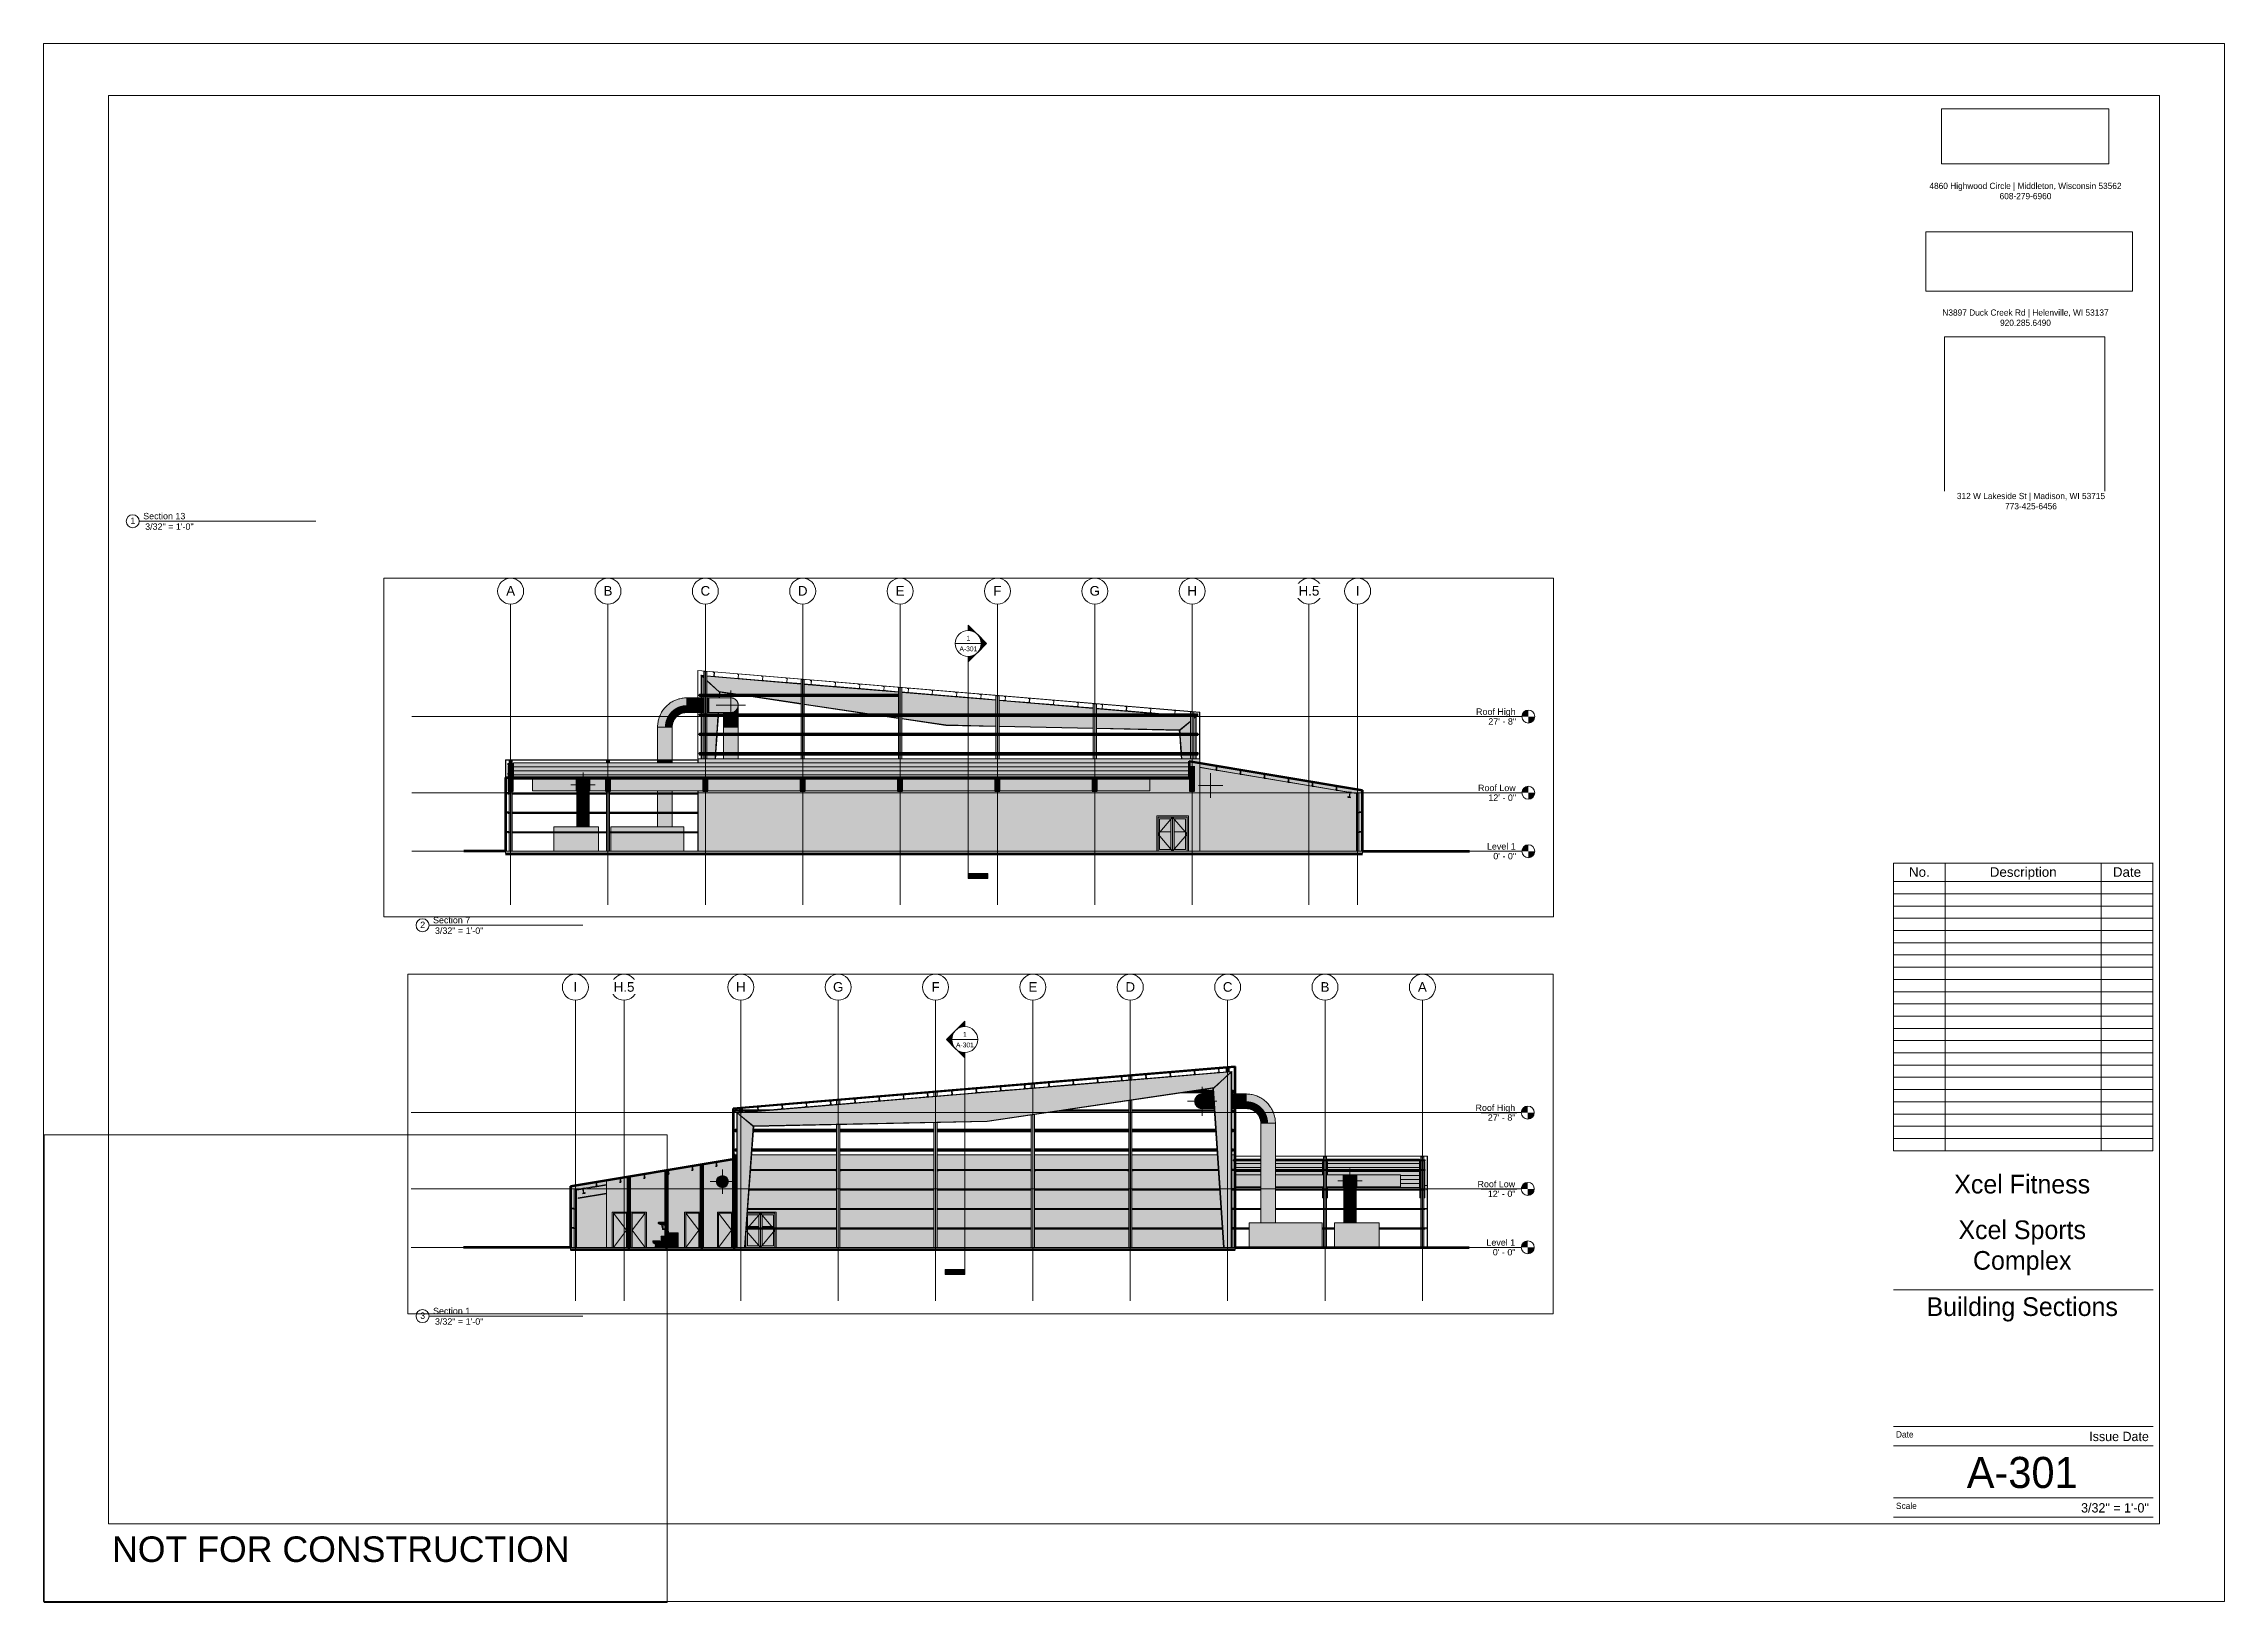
# Paper-space layout 'Layout1' of a CAD drawing. Header units: inches. Extents: x 0 to 42, y 0 to 30.
# The model-space entities are those that its viewports show. They can reach past a viewport. Long polylines and large blocks are cut down to what shows.
import ezdxf

# ---------------------------------------------------------------- set-up
doc = ezdxf.new("R2010")
doc.units = ezdxf.units.IN
doc.header["$MEASUREMENT"] = 0
for name, pattern in [('Dash 1_16_', [0.125, 0.0625, -0.0625]), ('Grid Line 1_2_', [0.875, 0.5, -0.125, 0.125, -0.125]), ('Hidden 1_8_', [0.1875, 0.125, -0.0625])]:
    doc.linetypes.add(name, pattern=pattern)
for name, color, linetype, lineweight in [('A-DETL-THIN', 151, 'Continuous', 9), ('A-DOOR', 31, 'Continuous', 13), ('A-DOOR-FRAM', 31, 'Continuous', 9), ('A-DOOR-GLAZ', 31, 'Continuous', 9), ('A-FLOR-LEVL', 51, 'Continuous', 9), ('A-ROOF', 132, 'Continuous', 13), ('A-WALL', 113, 'Continuous', 13), ('C-BLDG-PADS', 91, 'Continuous', 9), ('C-TOPO', 7, 'Continuous', 9), ('G-ANNO-SCHD', 231, 'Continuous', 9), ('G-ANNO-SYMB', 111, 'Continuous', 9), ('G-ANNO-TTLB', 6, 'Continuous', 9), ('G-ANNO-TTLB-MEDM', 33, 'Continuous', 20), ('G-ANNO-TTLB-THIN', 151, 'Continuous', 9), ('I-WALL', 2, 'Continuous', 13), ('M-EQPM', 50, 'Continuous', 9), ('M-HVAC-DUCT', 70, 'Continuous', 9), ('M-HVAC-DUCT-ANNO', 70, 'Continuous', 9), ('M-HVAC-DUCT-CNTR', 70, 'Continuous', 9), ('P-SANR-FIXT', 6, 'Continuous', 9), ('S-BEAM', 12, 'Continuous', 9), ('S-COLS', 52, 'Continuous', 9), ('S-GRID', 1, 'Continuous', 9), ('S-GRID-IDEN', 1, 'Continuous', 9)]:
    doc.layers.add(name, color=color, linetype=linetype, lineweight=lineweight)
doc.layers.add('G-ANNO-NPLT', color=191, linetype='Continuous', plot=False)
doc.styles.add('Arial', font='arial.ttf', dxfattribs={"height": 15.736527})
doc.styles.add('Arial_1', font='arial.ttf', dxfattribs={"height": 23.60479})
doc.styles.add('Arial_2', font='arial.ttf', dxfattribs={"height": 11.802395})
doc.styles.add('Arial_3', font='arial.ttf', dxfattribs={"height": 0.491766})
doc.styles.add('Arial_4', font='arial.ttf', dxfattribs={"height": 0.122942})
doc.styles.add('Arial_5', font='arial.ttf', dxfattribs={"height": 0.184412})
doc.styles.add('Century Gothic', font='GOTHIC.TTF', dxfattribs={"height": 0.119759})
doc.styles.add('Century Gothic_1', font='GOTHIC.TTF', dxfattribs={"height": 0.179639})
doc.styles.add('Century Gothic_2', font='GOTHIC.TTF', dxfattribs={"height": 0.598797})
doc.styles.add('Century Gothic_3', font='GOTHIC.TTF', dxfattribs={"height": 0.359278})
picture_1 = doc.add_image_def('image1.jpg', size_in_pixel=(232, 76))
picture_2 = doc.add_image_def('image2.jpg', size_in_pixel=(900, 259))
picture_3 = doc.add_image_def('image3.jpg', size_in_pixel=(939, 939))
pattern_1 = [(45, (22024.778, 102), (-12.67135, 12.67135), []), (45, (22024.778, 121.2), (-12.67135, 12.67135), [])]
pattern_2 = [(45, (-21585.694, 102), (-12.67135, 12.67135), []), (45, (-21585.694, 121.2), (-12.67135, 12.67135), [])]

psp = doc.layouts.get("Layout1")

msp = doc.modelspace()

# ---------------------------------------------------------------- texts
at = {"layer": 'A-FLOR-LEVL', "char_height": 15.7365, "attachment_point": 3, "line_spacing_factor": 0.938532, "style": 'Arial', "bg_fill": 3, "box_fill_scale": 1.25, "bg_fill_color": 0, "bg_fill_transparency": 0}
for s, insert, width in [('Roof High', (-18825.968, 351.892), 116.352), ('Roof High', (-15720.65, 351.892), 116.352), ('Roof Low', (-18825.968, 163.892), 110.016), ('Roof Low', (-15720.65, 163.892), 110.016), ('12\' - 0"', (-18825.184, 139.85), 81.216), ('12\' - 0"', (-15719.866, 139.85), 81.216), ('Level 1', (-18825.968, 19.892), 84.672), ('Level 1', (-15720.65, 19.892), 84.672), ('0\' - 0"', (-18825.184, -4.15), 66.624), ('0\' - 0"', (-15719.866, -4.15), 66.624)]:
    msp.add_mtext(s, dxfattribs=dict(at, insert=insert, width=width))
at = {"layer": 'G-ANNO-SYMB', "attachment_point": 2, "line_spacing_factor": 0.938532, "style": 'Arial_2'}
for s, insert, char_height, width in [('1', (-20175.175, 530.892), 11.802, 10.944), ('1', (-17077.126, 530.892), 11.802, 10.944), ('A-301', (-20175.175, 504.711), 11.8024, 52.416), ('A-301', (-17077.126, 504.711), 11.8024, 52.416)]:
    msp.add_mtext(s, dxfattribs=dict(at, insert=insert, char_height=char_height, width=width))

# ---------------------------------------------------------------- blocks, each defined once
blk = doc.blocks.new('E1 30 x 42 Horizontal - E1 30x42 Horizontal-11829-Building Sections')
at = {"layer": 'G-ANNO-TTLB-MEDM'}
for p, q in [((1.24, 29.014), (1.24, 1.514)), ((40.74, 29.014), (1.24, 29.014)), ((40.74, 29.014), (40.74, 1.514)), ((40.615, 14.233), (35.615, 14.233)), ((35.615, 6.02), (40.615, 6.02)), ((1.24, 1.514), (40.74, 1.514)), ((40.615, 1.639), (35.615, 1.639))]:
    blk.add_line(p, q, dxfattribs=at)
at = {"layer": 'G-ANNO-TTLB-THIN'}
for p, q in [((-0.01, 30.014), (41.99, 30.014)), ((-0.01, 0.014), (-0.01, 30.014)), ((41.99, 0.014), (41.99, 30.014)), ((35.615, 3.389), (40.615, 3.389)), ((35.615, 3.014), (40.615, 3.014)), ((35.615, 2.014), (40.615, 2.014)), ((-0.01, 0.014), (41.99, 0.014))]:
    blk.add_line(p, q, dxfattribs=at)
at = {"layer": 'G-ANNO-TTLB', "insert": (1.307, 1.27), "char_height": 0.49177, "width": 10.47, "attachment_point": 1, "line_spacing_factor": 0.938532, "style": 'Arial_3'}
blk.add_mtext('NOT FOR CONSTRUCTION', dxfattribs=at)
at = {"layer": 'G-ANNO-TTLB'}
image = blk.add_image(picture_1, insert=(36.542, 27.7), size_in_units=(3.222, 1.056), dxfattribs=at)
image.dxf.flags = 7
image = blk.add_image(picture_2, insert=(36.241, 25.244), size_in_units=(3.98, 1.145), dxfattribs=at)
image.dxf.flags = 7
image = blk.add_image(picture_3, insert=(36.599, 21.275), size_in_units=(3.09, 3.09), dxfattribs=at)
image.dxf.flags = 7
at = {"layer": 'G-ANNO-TTLB', "line_spacing_factor": 0.984117, "style": 'Century Gothic', "bg_fill": 3, "box_fill_scale": 1.25, "bg_fill_color": 0, "bg_fill_transparency": 0}
for s, insert, char_height, width, attachment_point in [('4860 Highwood Circle | Middleton, Wisconsin 53562\\P608-279-6960', (38.159, 27.334), 0.11976, 4.914, 2), ('N3897 Duck Creek Rd | Helenville, WI 53137\\P920.285.6490', (38.159, 24.895), 0.11976, 4.1535, 2), ('312 W Lakeside St | Madison, WI 53715\\P773-425-6456', (38.265, 21.363), 0.11976, 3.666, 2), ('Date', (35.665, 3.294), 0.1198, 0.4725, 1), ('Scale', (35.665, 1.919), 0.1198, 0.5265, 1)]:
    blk.add_mtext(s, dxfattribs=dict(at, insert=insert, char_height=char_height, width=width, attachment_point=attachment_point))
blk = doc.blocks.new('Viewport - View Title-1830-Building Sections')
at = {"layer": 'G-ANNO-TTLB'}
for start, end in [(0, 180), (180, 360)]:
    blk.add_arc((-0.125, 0), 0.125, start, end, dxfattribs=at)
blk = doc.blocks.new('Girt_Z - 10_D-559340-Section 7')
at = {"layer": 'S-BEAM'}
h = blk.add_hatch(color=256, dxfattribs=at)
h.paths.add_polyline_path([(21173.883, 430.847), (21174.412, 431.38), (21174.334, 431.457), (21173.842, 430.961), (21171.529, 431.153), (21171.524, 431.044)], flags=0)
h.paths.add_polyline_path([(21171.462, 431.237), (21172.262, 440.829), (21172.153, 440.838), (21171.353, 431.246)], flags=0)
h.paths.add_polyline_path([(21169.281, 440.619), (21169.773, 441.115), (21172.084, 440.922), (21172.09, 441.032), (21169.731, 441.228), (21169.203, 440.696)], flags=0)
for p, q in [((21169.731, 441.228), (21169.203, 440.696)), ((21169.281, 440.619), (21169.773, 441.115)), ((21172.09, 441.032), (21169.731, 441.228)), ((21169.773, 441.115), (21172.084, 440.922)), ((21172.153, 440.838), (21171.353, 431.246)), ((21171.462, 431.237), (21172.262, 440.829)), ((21169.203, 440.696), (21169.281, 440.619)), ((21174.334, 431.457), (21173.842, 430.961)), ((21173.883, 430.847), (21174.412, 431.38)), ((21174.412, 431.38), (21174.334, 431.457)), ((21171.524, 431.044), (21173.883, 430.847)), ((21173.842, 430.961), (21171.529, 431.153))]:
    blk.add_line(p, q, dxfattribs=at)
for centre, radius, start, end in [((21172.075, 440.845), 0.0782, 355.2364, 83.1136), ((21172.075, 440.845), 0.187, 25.2364, 85.2364), ((21172.075, 440.845), 0.187, 355.2364, 25.2364), ((21171.54, 431.231), 0.187, 175.2364, 205.2364), ((21171.54, 431.231), 0.0782, 175.2364, 204.2222), ((21171.54, 431.231), 0.187, 205.2364, 235.2364), ((21171.54, 431.231), 0.188, 235.2364, 265.2364), ((21171.54, 431.231), 0.0782, 204.2222, 233.2081), ((21171.54, 431.231), 0.0782, 233.2081, 262.194)]:
    blk.add_arc(centre, radius, start, end, dxfattribs=at)
blk = doc.blocks.new('Girt_Z - 10_D-V41-Section 7')
at = {"layer": 'S-BEAM'}
h = blk.add_hatch(color=256, dxfattribs=at)
h.paths.add_polyline_path([(21233.676, 425.865), (21234.204, 426.397), (21234.127, 426.474), (21233.634, 425.978), (21231.322, 426.171), (21231.317, 426.061)], flags=0)
h.paths.add_polyline_path([(21231.255, 426.255), (21232.054, 435.846), (21231.945, 435.856), (21231.146, 426.264)], flags=0)
h.paths.add_polyline_path([(21229.073, 435.636), (21229.566, 436.132), (21231.877, 435.94), (21231.883, 436.049), (21229.524, 436.245), (21228.996, 435.713)], flags=0)
for p, q in [((21229.524, 436.245), (21228.996, 435.713)), ((21231.883, 436.049), (21229.524, 436.245)), ((21228.996, 435.713), (21229.073, 435.636)), ((21229.073, 435.636), (21229.566, 436.132)), ((21229.566, 436.132), (21231.877, 435.94)), ((21231.945, 435.856), (21231.146, 426.264)), ((21231.255, 426.255), (21232.054, 435.846)), ((21233.634, 425.978), (21231.322, 426.171)), ((21234.127, 426.474), (21233.634, 425.978)), ((21233.676, 425.865), (21234.204, 426.397)), ((21234.204, 426.397), (21234.127, 426.474)), ((21231.317, 426.061), (21233.676, 425.865))]:
    blk.add_line(p, q, dxfattribs=at)
for centre, radius, start, end in [((21231.867, 435.862), 0.0782, 53.8212, 83.1136), ((21231.867, 435.862), 0.187, 55.2364, 85.2364), ((21231.867, 435.862), 0.0782, 355.2364, 53.8212), ((21231.867, 435.862), 0.188, 355.2364, 55.2364), ((21231.333, 426.248), 0.188, 175.2364, 205.2364), ((21231.333, 426.248), 0.188, 205.2364, 235.2364), ((21231.333, 426.248), 0.0782, 175.2364, 262.194), ((21231.333, 426.248), 0.187, 235.2364, 265.2364)]:
    blk.add_arc(centre, radius, start, end, dxfattribs=at)
blk = doc.blocks.new('Girt_Z - 10_D-V42-Section 7')
at = {"layer": 'S-BEAM'}
h = blk.add_hatch(color=256, dxfattribs=at)
h.paths.add_polyline_path([(21293.469, 420.882), (21293.997, 421.414), (21293.919, 421.492), (21293.427, 420.995), (21291.115, 421.188), (21291.11, 421.079)], flags=0)
h.paths.add_polyline_path([(21291.048, 421.272), (21291.847, 430.864), (21291.738, 430.873), (21290.939, 421.281)], flags=0)
h.paths.add_polyline_path([(21288.866, 430.653), (21289.358, 431.149), (21291.669, 430.957), (21291.676, 431.066), (21289.317, 431.263), (21288.789, 430.73)], flags=0)
for p, q in [((21289.317, 431.263), (21288.789, 430.73)), ((21291.676, 431.066), (21289.317, 431.263)), ((21288.789, 430.73), (21288.866, 430.653)), ((21288.866, 430.653), (21289.358, 431.149)), ((21289.358, 431.149), (21291.669, 430.957)), ((21291.738, 430.873), (21290.939, 421.281)), ((21291.048, 421.272), (21291.847, 430.864)), ((21293.427, 420.995), (21291.115, 421.188)), ((21293.919, 421.492), (21293.427, 420.995)), ((21293.469, 420.882), (21293.997, 421.414)), ((21293.997, 421.414), (21293.919, 421.492)), ((21291.11, 421.079), (21293.469, 420.882))]:
    blk.add_line(p, q, dxfattribs=at)
for centre, radius, start, end in [((21291.66, 430.879), 0.0782, 355.2364, 83.1136), ((21291.66, 430.879), 0.187, 355.2364, 85.2364), ((21291.126, 421.265), 0.187, 175.2364, 265.2364), ((21291.126, 421.265), 0.0782, 175.2364, 262.194)]:
    blk.add_arc(centre, radius, start, end, dxfattribs=at)
blk = doc.blocks.new('Girt_Z - 10_D-V43-Section 7')
at = {"layer": 'S-BEAM'}
h = blk.add_hatch(color=256, dxfattribs=at)
h.paths.add_polyline_path([(22307.616, 338.982), (22307.726, 338.982), (22308.324, 346.157), (22308.215, 346.166), (22307.865, 341.969)], flags=0)
h.paths.add_polyline_path([(22305.343, 345.947), (22305.835, 346.443), (22308.148, 346.292), (22308.152, 346.36), (22305.793, 346.556), (22305.265, 346.024)], flags=0)
for p, q in [((22305.793, 346.556), (22305.265, 346.024)), ((22305.343, 345.947), (22305.835, 346.443)), ((22308.152, 346.36), (22305.793, 346.556)), ((22305.835, 346.443), (22308.146, 346.25)), ((22308.215, 346.166), (22307.616, 338.982)), ((22307.726, 338.982), (22308.324, 346.157)), ((22305.265, 346.024), (22305.343, 345.947))]:
    blk.add_line(p, q, dxfattribs=at)
for radius, end in [(0.0782, 83.1136), (0.188, 85.2364)]:
    blk.add_arc((22308.137, 346.173), radius, 355.2364, end, dxfattribs=at)
blk = doc.blocks.new('Family7 - Family7-557682-Section 7')
at = {"layer": 'S-BEAM'}
h = blk.add_hatch(color=256, dxfattribs=at)
h.paths.add_polyline_path([(22358.762, 330.853), (22360.111, 331.995), (22354.033, 332.502), (22354.033, 331.247), (22356.163, 331.07)], flags=0)
h.paths.add_polyline_path([(22346.072, 331.911), (22346.072, 333.018), (22332.786, 333.018), (22336.797, 332.684)], flags=0)
h.paths.add_polyline_path([(22276.268, 338.982), (22114.033, 352.502), (22114.033, 351.247), (22261.216, 338.982)], flags=0)
h.paths.add_polyline_path([(22106.072, 351.911), (22106.072, 353.165), (21874.033, 372.502), (21874.033, 371.247), (22104.4, 352.05)], flags=0)
h.paths.add_polyline_path([(21866.072, 371.911), (21866.072, 373.165), (21634.033, 392.502), (21634.033, 391.247), (21832.132, 374.739)], flags=0)
h.paths.add_polyline_path([(21626.072, 391.911), (21626.072, 393.165), (21394.033, 412.502), (21394.033, 411.247), (21600.873, 394.011)], flags=0)
h.paths.add_polyline_path([(21386.072, 411.911), (21386.072, 413.165), (21154.033, 432.502), (21154.043, 431.246), (21371.119, 413.157)], flags=0)
h.paths.add_polyline_path([(21146.072, 431.911), (21146.072, 433.165), (21138.989, 433.755), (21140.538, 432.372)], flags=0)
h = blk.add_hatch(color=256, dxfattribs=at)
h.paths.add_polyline_path([(22321.246, 299.109), (22346.072, 320.116), (22346.072, 331.911), (22332.786, 333.018), (22114.033, 333.018), (22114.033, 303.429), (22319.481, 299.146), (22319.67, 299.299), (22319.681, 299.142), (22319.804, 299.139)], flags=0)
h.paths.add_polyline_path([(22106.072, 303.595), (22106.072, 333.018), (21874.033, 333.018), (21874.033, 308.433), (22104.4, 303.63)], flags=0)
h.paths.add_polyline_path([(21866.072, 308.599), (21866.072, 333.018), (21634.033, 333.018), (21634.033, 327.295), (21743.109, 311.162), (21833.27, 309.283)], flags=0)
h.paths.add_polyline_path([(22354.033, 326.852), (22358.762, 330.853), (22354.033, 331.247), (22354.033, 329.575)], flags=0)
h.paths.add_polyline_path([(21626.072, 328.472), (21626.072, 333.018), (21595.336, 333.018), (21620.239, 329.335)], flags=0)
h.paths.add_polyline_path([(22026.934, 338.982), (22106.072, 338.982), (22106.072, 351.911), (21874.033, 371.247), (21874.033, 338.982), (21949.468, 338.982)], flags=0)
h.paths.add_polyline_path([(21639.606, 338.982), (21866.072, 338.982), (21866.072, 371.911), (21634.033, 391.247), (21634.033, 338.982)], flags=0)
h.paths.add_polyline_path([(22143.132, 338.982), (22261.216, 338.982), (22114.033, 351.237), (22114.033, 338.982)], flags=0)
h.paths.add_polyline_path([(21555.01, 338.982), (21626.072, 338.982), (21626.072, 391.911), (21394.033, 411.247), (21394.033, 386.982), (21625.572, 386.982), (21625.572, 381.018), (21394.033, 381.018), (21394.033, 362.791), (21505.589, 346.292)], flags=0)
h.paths.add_polyline_path([(21386.072, 363.968), (21386.072, 381.018), (21270.791, 381.018), (21368.476, 366.57)], flags=0)
h.paths.add_polyline_path([(21230.465, 386.982), (21386.072, 386.982), (21386.072, 411.911), (21154.033, 431.246), (21154.033, 420.321), (21183.608, 393.912), (21213.544, 389.485)], flags=0)
h.paths.add_polyline_path([(21146.072, 427.43), (21146.072, 431.911), (21141.303, 432.308), (21141.303, 431.689)], flags=0)
h = blk.add_hatch(color=256, dxfattribs=at)
h.paths.add_polyline_path([(22319.804, 297.889), (22321.246, 299.109), (22114.033, 303.429), (22114.033, 302.179), (22298.064, 298.342)], flags=0)
h.paths.add_polyline_path([(22106.072, 302.345), (22106.072, 303.595), (21874.033, 308.433), (21874.033, 307.183), (22104.4, 302.38)], flags=0)
h.paths.add_polyline_path([(21866.072, 307.349), (21866.072, 308.599), (21743.109, 311.162), (21634.033, 327.295), (21634.033, 326.031), (21743.004, 309.914), (21833.27, 308.032)], flags=0)
h.paths.add_polyline_path([(21626.072, 327.208), (21626.072, 328.472), (21595.336, 333.018), (21586.793, 333.018), (21620.239, 328.071)], flags=0)
h.paths.add_polyline_path([(21546.467, 338.982), (21555.01, 338.982), (21394.033, 362.791), (21394.033, 361.527), (21497.045, 346.292)], flags=0)
h.paths.add_polyline_path([(21386.072, 362.704), (21386.072, 363.968), (21270.791, 381.018), (21262.248, 381.018), (21368.476, 365.307)], flags=0)
h.paths.add_polyline_path([(21230.465, 386.982), (21183.608, 393.912), (21185.304, 392.398), (21221.922, 386.982), (21222.491, 386.982)], flags=0)
for p, q in [((21146.072, 433.165), (21138.989, 433.755)), ((21138.989, 433.755), (21140.538, 432.372)), ((21140.538, 432.372), (21146.072, 431.911)), ((21171.524, 431.044), (21154.033, 432.502)), ((21141.303, 431.689), (21146.072, 427.43)), ((21154.033, 431.247), (21386.072, 411.911)), ((21231.317, 426.061), (21173.883, 430.847)), ((21291.11, 421.079), (21233.676, 425.865)), ((21350.903, 416.096), (21293.469, 420.882)), ((21154.033, 420.321), (21183.608, 393.912)), ((21386.072, 413.165), (21353.262, 415.899)), ((21410.695, 411.113), (21394.033, 412.502)), ((21394.033, 411.247), (21626.072, 391.911)), ((21470.488, 406.13), (21413.054, 410.917)), ((21530.281, 401.148), (21472.847, 405.934)), ((21590.074, 396.165), (21532.64, 400.951)), ((21626.072, 393.165), (21592.433, 395.968)), ((21183.608, 393.912), (21185.304, 392.398)), ((21230.465, 386.982), (21183.608, 393.912)), ((21185.304, 392.398), (21221.922, 386.982)), ((21649.866, 391.182), (21634.033, 392.502)), ((21634.033, 391.247), (21866.072, 371.911)), ((21709.659, 386.199), (21652.225, 390.986)), ((21769.452, 381.217), (21712.018, 386.003)), ((21262.248, 381.018), (21386.072, 362.704)), ((21386.072, 363.968), (21270.791, 381.018)), ((21829.245, 376.234), (21771.811, 381.02)), ((21866.072, 373.165), (21831.604, 376.037)), ((21889.037, 371.251), (21874.033, 372.502)), ((21874.033, 371.247), (22106.072, 351.911)), ((21948.83, 366.269), (21891.396, 371.055)), ((22008.623, 361.286), (21951.189, 366.072)), ((21555.01, 338.982), (21394.033, 362.791)), ((21394.033, 361.527), (21546.467, 338.982)), ((22068.416, 356.303), (22010.982, 361.089)), ((22106.072, 353.165), (22070.775, 356.107)), ((22128.208, 351.32), (22114.033, 352.502)), ((22114.033, 351.247), (22261.216, 338.982)), ((22188.001, 346.338), (22130.567, 351.124)), ((22247.794, 341.355), (22190.36, 346.141)), ((22276.268, 338.982), (22250.153, 341.158)), ((21586.793, 333.018), (21626.072, 327.208)), ((21626.072, 328.472), (21595.336, 333.018)), ((22332.786, 333.018), (22346.072, 331.911)), ((22360.111, 331.995), (22354.033, 332.502)), ((22358.762, 330.853), (22360.111, 331.995)), ((22354.033, 331.247), (22358.762, 330.853)), ((22354.033, 326.852), (22358.762, 330.853)), ((21743.109, 311.162), (21634.033, 327.295)), ((21634.033, 326.031), (21743.004, 309.914)), ((22321.246, 299.109), (22346.072, 320.116)), ((21866.072, 308.599), (21743.109, 311.162)), ((21743.004, 309.914), (21866.072, 307.349)), ((22106.072, 303.595), (21874.033, 308.433)), ((21874.033, 307.183), (22106.072, 302.345)), ((22321.246, 299.109), (22114.033, 303.429)), ((22114.033, 302.179), (22319.804, 297.889)), ((22319.804, 297.889), (22321.246, 299.109))]:
    blk.add_line(p, q, dxfattribs=at)
blk = doc.blocks.new('HSS-Hollow Structural Section-Column - HSS6X6X1_4-556719-Section 7')
at = {"layer": 'S-COLS'}
for points in [[(22755.286, 0), (22755.519, 0), (22755.519, 144), (22755.053, 144), (22755.053, 0), (22755.115, 0)], [(22760.587, 0), (22760.587, 144), (22755.519, 144), (22755.519, 0)], [(22760.82, 0), (22761.053, 0), (22761.053, 144), (22760.587, 144), (22760.587, 0)]]:
    blk.add_hatch(color=256, dxfattribs=at).paths.add_polyline_path(points, flags=0)
for p, q in [((22755.053, 144), (22755.053, 0)), ((22755.519, 144), (22755.053, 144)), ((22760.587, 144), (22755.519, 144)), ((22761.053, 144), (22760.587, 144)), ((22761.053, 95.867), (22761.053, 144)), ((22761.053, 47.867), (22761.053, 93.5)), ((22761.053, 0), (22761.053, 45.5))]:
    blk.add_line(p, q, dxfattribs=at)
at = {"layer": 'S-COLS', "linetype": 'Hidden 1_8_'}
for p, q in [((22755.286, 144), (22755.286, 0)), ((22760.82, 0), (22760.82, 144))]:
    blk.add_line(p, q, dxfattribs=at)
blk = doc.blocks.new('Girt_Z - 8_D-559296-Section 7')
at = {"layer": 'S-BEAM'}
h = blk.add_hatch(color=256, dxfattribs=at)
h.paths.add_polyline_path([(22754.465, 142.015), (22754.56, 142.582), (22742.641, 144.569), (22742.578, 144.195), (22740.044, 144.569), (22739.685, 144.479), (22743.491, 143.844)], flags=0)
h.paths.add_polyline_path([(22739.024, 144.589), (22738.59, 144.86), (22736.178, 145.262), (22736.241, 145.635), (22368.803, 206.875), (22368.803, 206.293), (22738.889, 144.612)], flags=0)
h = blk.add_hatch(color=256, dxfattribs=at)
h.paths.add_polyline_path([(22754.454, 141.946), (22754.465, 142.015), (22739.657, 144.479), (22739.657, 144.412), (22743.491, 143.773)], flags=0)
h.paths.add_polyline_path([(22739.05, 144.513), (22738.976, 144.597), (22368.803, 206.293), (22368.803, 206.221), (22739.034, 144.516)], flags=0)
for p, q in [((22368.803, 206.875), (22409.369, 200.114)), ((22739.024, 144.589), (22368.803, 206.293)), ((22739.05, 144.513), (22368.803, 206.221)), ((22411.704, 199.725), (22468.553, 190.25)), ((22470.888, 189.861), (22527.736, 180.386)), ((22530.071, 179.997), (22586.92, 170.522)), ((22589.255, 170.133), (22646.103, 160.658)), ((22648.438, 160.269), (22705.287, 150.794)), ((22707.622, 150.405), (22736.241, 145.635)), ((22754.465, 142.015), (22739.668, 144.482)), ((22742.641, 144.569), (22754.56, 142.582)), ((22754.454, 141.946), (22739.619, 144.419)), ((22754.56, 142.582), (22754.465, 142.015)), ((22754.465, 142.015), (22754.454, 141.946))]:
    blk.add_line(p, q, dxfattribs=at)
blk = doc.blocks.new('Girt_Z - 10_D-559341-Section 7')
at = {"layer": 'S-BEAM'}
h = blk.add_hatch(dxfattribs=at)
h.set_pattern_fill('FP_3', color=256, style=0, pattern_type=2)
h.set_pattern_definition(pattern_1)
h.paths.add_polyline_path([(22411.704, 199.725), (22412.274, 200.212), (22412.203, 200.295), (22411.672, 199.841), (22409.247, 200.19), (22409.369, 200.114)], flags=0)
h.paths.add_polyline_path([(22409.247, 200.19), (22409.335, 200.255), (22409.215, 200.33)], flags=0)
h.paths.add_polyline_path([(22410.873, 209.946), (22410.751, 210.022), (22408.416, 210.411), (22407.846, 209.923), (22407.917, 209.84), (22408.448, 210.294), (22410.736, 209.913)], flags=0)
h.paths.add_polyline_path([(22410.905, 209.806), (22410.873, 209.946), (22410.785, 209.881)], flags=0)
h.paths.add_polyline_path([(22409.323, 200.312), (22410.905, 209.806), (22410.797, 209.824), (22409.215, 200.33)], flags=0)
at = {"layer": 'S-BEAM', "lineweight": 30}
for p, q in [((22408.416, 210.411), (22407.846, 209.923)), ((22407.917, 209.84), (22408.448, 210.294)), ((22410.751, 210.022), (22408.416, 210.411)), ((22408.448, 210.294), (22410.736, 209.913)), ((22407.846, 209.923), (22407.917, 209.84)), ((22410.797, 209.824), (22409.215, 200.33)), ((22409.323, 200.312), (22410.905, 209.806)), ((22409.369, 200.114), (22411.704, 199.725)), ((22411.672, 199.841), (22409.383, 200.223)), ((22412.203, 200.295), (22411.672, 199.841)), ((22411.704, 199.725), (22412.274, 200.212)), ((22412.274, 200.212), (22412.203, 200.295))]:
    blk.add_line(p, q, dxfattribs=at)
for centre, radius, start, end in [((22410.72, 209.837), 0.187, 350.5377, 80.5377), ((22410.72, 209.837), 0.0782, 350.5377, 78.415), ((22409.4, 200.299), 0.188, 170.5377, 260.5377), ((22409.4, 200.299), 0.0782, 170.5377, 257.4953)]:
    blk.add_arc(centre, radius, start, end, dxfattribs=at)
blk = doc.blocks.new('Girt_Z - 10_D-V44-Section 7')
at = {"layer": 'S-BEAM'}
h = blk.add_hatch(dxfattribs=at)
h.set_pattern_fill('FP_3', color=256, style=0, pattern_type=2)
h.set_pattern_definition(pattern_1)
h.paths.add_polyline_path([(22470.888, 189.861), (22471.458, 190.348), (22471.386, 190.431), (22470.855, 189.977), (22468.431, 190.326), (22468.553, 190.25)], flags=0)
h.paths.add_polyline_path([(22468.431, 190.326), (22468.519, 190.391), (22468.398, 190.466)], flags=0)
h.paths.add_polyline_path([(22470.056, 200.082), (22469.935, 200.158), (22467.6, 200.547), (22467.03, 200.059), (22467.101, 199.976), (22467.632, 200.431), (22469.919, 200.049)], flags=0)
h.paths.add_polyline_path([(22470.089, 199.942), (22470.056, 200.082), (22469.968, 200.017)], flags=0)
h.paths.add_polyline_path([(22468.506, 190.448), (22470.089, 199.942), (22469.981, 199.96), (22468.398, 190.466)], flags=0)
at = {"layer": 'S-BEAM', "lineweight": 30}
for p, q in [((22467.6, 200.547), (22467.03, 200.059)), ((22469.935, 200.158), (22467.6, 200.547)), ((22467.03, 200.059), (22467.101, 199.976)), ((22467.101, 199.976), (22467.632, 200.431)), ((22467.632, 200.431), (22469.919, 200.049)), ((22469.981, 199.96), (22468.398, 190.466)), ((22468.506, 190.448), (22470.089, 199.942)), ((22471.386, 190.431), (22470.855, 189.977)), ((22471.458, 190.348), (22471.386, 190.431)), ((22468.553, 190.25), (22470.888, 189.861)), ((22470.855, 189.977), (22468.567, 190.359)), ((22470.888, 189.861), (22471.458, 190.348))]:
    blk.add_line(p, q, dxfattribs=at)
for centre, radius, start, end in [((22469.904, 199.973), 0.0782, 350.5377, 78.415), ((22469.904, 199.973), 0.187, 350.5377, 80.5377), ((22468.583, 190.435), 0.187, 170.5377, 260.5377), ((22468.583, 190.435), 0.0782, 170.5377, 257.4953)]:
    blk.add_arc(centre, radius, start, end, dxfattribs=at)
blk = doc.blocks.new('Girt_Z - 10_D-V45-Section 7')
at = {"layer": 'S-BEAM', "lineweight": 30}
for p, q in [((22526.783, 190.683), (22526.213, 190.195)), ((22526.284, 190.112), (22526.816, 190.567)), ((22529.118, 190.294), (22526.783, 190.683)), ((22526.816, 190.567), (22529.103, 190.185)), ((22526.213, 190.195), (22526.284, 190.112)), ((22529.164, 190.096), (22527.582, 180.602)), ((22527.69, 180.584), (22529.272, 190.078)), ((22527.736, 180.386), (22530.071, 179.997)), ((22530.039, 180.113), (22527.75, 180.495)), ((22530.57, 180.568), (22530.039, 180.113)), ((22530.071, 179.997), (22530.641, 180.484)), ((22530.641, 180.484), (22530.57, 180.568))]:
    blk.add_line(p, q, dxfattribs=at)
for centre, radius, start, end in [((22529.087, 190.109), 0.0782, 350.5377, 78.415), ((22529.087, 190.109), 0.187, 350.5377, 80.5377), ((22527.767, 180.571), 0.187, 170.5377, 260.5377), ((22527.767, 180.571), 0.0782, 170.5377, 257.4953)]:
    blk.add_arc(centre, radius, start, end, dxfattribs=at)
blk = doc.blocks.new('Girt_Z - 10_D-V46-Section 7')
at = {"layer": 'S-BEAM'}
h = blk.add_hatch(dxfattribs=at)
h.set_pattern_fill('FP_3', color=256, style=0, pattern_type=2)
h.set_pattern_definition(pattern_1)
h.paths.add_polyline_path([(22589.255, 170.133), (22589.825, 170.62), (22589.754, 170.704), (22589.223, 170.249), (22586.798, 170.598), (22586.92, 170.522)], flags=0)
h.paths.add_polyline_path([(22586.798, 170.598), (22586.886, 170.663), (22586.766, 170.738)], flags=0)
h.paths.add_polyline_path([(22588.424, 180.354), (22588.302, 180.43), (22585.967, 180.819), (22585.397, 180.331), (22585.468, 180.248), (22585.999, 180.703), (22588.287, 180.321)], flags=0)
h.paths.add_polyline_path([(22588.456, 180.214), (22588.424, 180.354), (22588.335, 180.289)], flags=0)
h.paths.add_polyline_path([(22586.874, 170.72), (22588.456, 180.214), (22588.348, 180.232), (22586.766, 170.738)], flags=0)
at = {"layer": 'S-BEAM', "lineweight": 30}
for p, q in [((22585.967, 180.819), (22585.397, 180.331)), ((22585.397, 180.331), (22585.468, 180.248)), ((22585.468, 180.248), (22585.999, 180.703)), ((22588.302, 180.43), (22585.967, 180.819)), ((22585.999, 180.703), (22588.287, 180.321)), ((22588.348, 180.232), (22586.766, 170.738)), ((22586.874, 170.72), (22588.456, 180.214)), ((22586.92, 170.522), (22589.255, 170.133)), ((22589.223, 170.249), (22586.934, 170.631)), ((22589.754, 170.704), (22589.223, 170.249)), ((22589.255, 170.133), (22589.825, 170.62)), ((22589.825, 170.62), (22589.754, 170.704))]:
    blk.add_line(p, q, dxfattribs=at)
for centre, radius, start, end in [((22588.271, 180.245), 0.0782, 350.5377, 78.415), ((22588.271, 180.245), 0.187, 350.5377, 80.5377), ((22586.951, 170.707), 0.187, 170.5377, 260.5377), ((22586.951, 170.707), 0.0782, 170.5377, 257.4953)]:
    blk.add_arc(centre, radius, start, end, dxfattribs=at)
blk = doc.blocks.new('Girt_Z - 10_D-V47-Section 7')
at = {"layer": 'S-BEAM'}
h = blk.add_hatch(dxfattribs=at)
h.set_pattern_fill('FP_3', color=256, style=0, pattern_type=2)
h.set_pattern_definition(pattern_1)
h.paths.add_polyline_path([(22648.438, 160.269), (22649.008, 160.757), (22648.937, 160.84), (22648.406, 160.385), (22645.982, 160.734), (22646.103, 160.658), (22646.659, 160.566)], flags=0)
h.paths.add_polyline_path([(22645.982, 160.734), (22646.07, 160.799), (22645.949, 160.874)], flags=0)
h.paths.add_polyline_path([(22647.607, 170.49), (22647.485, 170.566), (22645.15, 170.955), (22644.581, 170.468), (22644.652, 170.384), (22645.183, 170.839), (22647.47, 170.457)], flags=0)
h.paths.add_polyline_path([(22647.64, 170.35), (22647.607, 170.49), (22647.519, 170.425)], flags=0)
h.paths.add_polyline_path([(22646.057, 160.856), (22647.64, 170.35), (22647.532, 170.368), (22645.949, 160.874)], flags=0)
at = {"layer": 'S-BEAM', "lineweight": 30}
for p, q in [((22645.15, 170.955), (22644.581, 170.468)), ((22644.652, 170.384), (22645.183, 170.839)), ((22647.485, 170.566), (22645.15, 170.955)), ((22645.183, 170.839), (22647.47, 170.457)), ((22644.581, 170.468), (22644.652, 170.384)), ((22647.532, 170.368), (22645.949, 160.874)), ((22646.057, 160.856), (22647.64, 170.35)), ((22648.406, 160.385), (22646.117, 160.767)), ((22648.937, 160.84), (22648.406, 160.385)), ((22648.438, 160.269), (22649.008, 160.757)), ((22649.008, 160.757), (22648.937, 160.84)), ((22646.103, 160.658), (22648.438, 160.269))]:
    blk.add_line(p, q, dxfattribs=at)
for centre, radius, start, end in [((22647.455, 170.381), 0.0782, 350.5377, 78.415), ((22647.455, 170.381), 0.188, 350.5377, 80.5377), ((22646.134, 160.843), 0.187, 170.5377, 260.5377), ((22646.134, 160.843), 0.0782, 170.5377, 257.4953)]:
    blk.add_arc(centre, radius, start, end, dxfattribs=at)
blk = doc.blocks.new('Girt_Z - 10_D-V48-Section 7')
at = {"layer": 'S-BEAM'}
h = blk.add_hatch(dxfattribs=at)
h.set_pattern_fill('FP_3', color=256, style=0, pattern_type=2)
h.set_pattern_definition(pattern_1)
h.paths.add_polyline_path([(22707.622, 150.405), (22708.192, 150.893), (22708.121, 150.976), (22707.59, 150.521), (22705.165, 150.87), (22705.287, 150.794)], flags=0)
h.paths.add_polyline_path([(22705.165, 150.87), (22705.253, 150.935), (22705.133, 151.01)], flags=0)
h.paths.add_polyline_path([(22706.791, 160.626), (22706.669, 160.702), (22704.334, 161.091), (22703.764, 160.604), (22703.835, 160.52), (22704.366, 160.975), (22706.654, 160.594)], flags=0)
h.paths.add_polyline_path([(22706.823, 160.486), (22706.791, 160.626), (22706.703, 160.561)], flags=0)
h.paths.add_polyline_path([(22705.241, 150.992), (22706.823, 160.486), (22706.715, 160.504), (22705.133, 151.01)], flags=0)
at = {"layer": 'S-BEAM', "lineweight": 30}
for p, q in [((22704.334, 161.091), (22703.764, 160.604)), ((22703.835, 160.52), (22704.366, 160.975)), ((22706.669, 160.702), (22704.334, 161.091)), ((22704.366, 160.975), (22706.654, 160.594)), ((22703.764, 160.604), (22703.835, 160.52)), ((22706.715, 160.504), (22705.133, 151.01)), ((22705.241, 150.992), (22706.823, 160.486)), ((22705.287, 150.794), (22707.622, 150.405)), ((22707.59, 150.521), (22705.301, 150.903)), ((22708.121, 150.976), (22707.59, 150.521)), ((22707.622, 150.405), (22708.192, 150.893)), ((22708.192, 150.893), (22708.121, 150.976))]:
    blk.add_line(p, q, dxfattribs=at)
for centre, radius, start, end in [((22706.638, 160.517), 0.0782, 350.5377, 78.415), ((22706.638, 160.517), 0.187, 350.5377, 80.5377), ((22705.318, 150.979), 0.188, 170.5377, 260.5377), ((22705.318, 150.979), 0.0782, 170.5377, 257.4953)]:
    blk.add_arc(centre, radius, start, end, dxfattribs=at)
blk = doc.blocks.new('Round Tee - Standard-364261-Section 7')
at = {"layer": 'M-HVAC-DUCT'}
for points in [[(20845.582, 164), (20865.642, 164), (20865.642, 177.309), (20831.642, 177.309), (20831.642, 164), (20835.899, 164)], [(20848.642, 149), (20865.642, 149), (20865.642, 164), (20831.642, 164), (20831.642, 149), (20845.582, 149)]]:
    blk.add_hatch(color=256, dxfattribs=at).paths.add_polyline_path(points, flags=0)
for p, q in [((20831.642, 164), (20831.642, 177.351)), ((20865.642, 177.351), (20865.642, 164)), ((20831.642, 149), (20831.642, 164)), ((20865.642, 164), (20865.642, 149)), ((20831.642, 149), (20865.642, 149))]:
    blk.add_line(p, q, dxfattribs=at)
blk = doc.blocks.new('Round Elbow - 1_5 D-363045-Section 7')
at = {"layer": 'M-HVAC-DUCT'}
h = blk.add_hatch(color=256, dxfattribs=at)
h.paths.add_polyline_path([(20835.651, 119), (20848.642, 119), (20848.642, 141.018), (20833.642, 141.018), (20833.642, 119), (20835.435, 119)], flags=0)
h.paths.add_polyline_path([(20846.172, 144.055), (20848.642, 144.055), (20848.642, 149), (20833.642, 149), (20833.642, 144.055), (20845.582, 144.055)], flags=0)
h = blk.add_hatch(color=256, dxfattribs=at)
h.paths.add_polyline_path([(20848.642, 119), (20863.642, 119), (20863.619, 141.018), (20848.642, 141.018), (20848.642, 120.621)], flags=0)
h.paths.add_polyline_path([(20861.33, 144.055), (20863.642, 144.055), (20863.637, 149), (20848.642, 149), (20848.642, 144.055), (20861.138, 144.055)], flags=0)
for p, q in [((20833.642, 163.942), (20833.642, 163.997)), ((20833.642, 148.672), (20833.642, 149)), ((20848.642, 119), (20833.642, 119)), ((20863.642, 119), (20848.642, 119))]:
    blk.add_line(p, q, dxfattribs=at)
at = {"layer": 'M-HVAC-DUCT', "flags": 128}
for points in [[(20863.642, 149), (20863.642, 147.672), (20863.642, 146.262), (20863.642, 144.808), (20863.642, 144.055)], [(20833.642, 144.055), (20833.642, 144.409), (20833.642, 145.874), (20833.642, 147.296), (20833.642, 148.672)], [(20833.642, 119), (20833.642, 120.8), (20833.642, 122.596), (20833.642, 124.387), (20833.642, 126.169), (20833.642, 127.94), (20833.642, 129.697), (20833.642, 131.436), (20833.642, 133.155), (20833.642, 134.852), (20833.642, 136.524), (20833.642, 138.167), (20833.642, 139.78), (20833.642, 141.018)], [(20863.642, 141.018), (20863.642, 140.21), (20863.642, 138.606), (20863.642, 136.97), (20863.642, 135.306), (20863.642, 133.616), (20863.642, 131.902), (20863.642, 130.168), (20863.642, 128.416), (20863.642, 126.649), (20863.642, 124.869), (20863.642, 123.08), (20863.642, 121.285), (20863.642, 119.486), (20863.642, 119)]]:
    blk.add_lwpolyline(points, dxfattribs=at)
blk = doc.blocks.new('W-Wide Flange-Column - W10X33-556724-Section 7')
at = {"layer": 'S-COLS', "linetype": 'Hidden 1_8_'}
for p, q in [((21149.897, 386.982), (21149.897, 443.203)), ((21150.209, 443.203), (21150.209, 386.982)), ((21149.897, 338.982), (21149.897, 381.018)), ((21150.209, 381.018), (21150.209, 338.982)), ((21149.897, 290.982), (21149.897, 333.018)), ((21150.209, 333.018), (21150.209, 290.982)), ((21149.897, 242.982), (21149.897, 285.018)), ((21150.209, 285.018), (21150.209, 242.982)), ((21149.897, 228), (21149.897, 237.018)), ((21150.209, 237.018), (21150.209, 228))]:
    blk.add_line(p, q, dxfattribs=at)
blk = doc.blocks.new('W-Wide Flange-Column - W10X33-556720-Section 7')
at = {"layer": 'S-COLS', "linetype": 'Hidden 1_8_'}
for p, q in [((22349.897, 338.982), (22349.897, 343.203)), ((22350.209, 343.203), (22350.209, 338.982)), ((22349.897, 290.982), (22349.897, 333.018)), ((22350.209, 333.018), (22350.209, 290.982)), ((22349.897, 242.982), (22349.897, 285.018)), ((22350.209, 285.018), (22350.209, 242.982)), ((22349.897, 228), (22349.897, 237.018)), ((22350.209, 237.018), (22350.209, 228))]:
    blk.add_line(p, q, dxfattribs=at)
blk = doc.blocks.new('W-Wide Flange-Column - W10X33-556725-Section 7')
at = {"layer": 'S-COLS', "linetype": 'Hidden 1_8_'}
for p, q in [((20669.897, 221.806), (20669.897, 222.744)), ((20670.209, 222.744), (20670.209, 221.806)), ((20669.897, 210.49), (20669.897, 221.806)), ((20670.209, 221.806), (20670.209, 210.49)), ((20669.897, 0), (20669.897, 147.993)), ((20670.209, 147.993), (20670.209, 0))]:
    blk.add_line(p, q, dxfattribs=at)
blk = doc.blocks.new('W-Wide Flange-Column - W10X33-556715-Section 7')
at = {"layer": 'S-COLS', "linetype": 'Hidden 1_8_'}
for p, q in [((21389.897, 386.982), (21389.897, 423.203)), ((21390.209, 423.203), (21390.209, 386.982)), ((21389.897, 338.982), (21389.897, 381.018)), ((21390.209, 381.018), (21390.209, 338.982)), ((21389.897, 290.982), (21389.897, 333.018)), ((21390.209, 333.018), (21390.209, 290.982)), ((21389.897, 242.982), (21389.897, 285.018)), ((21390.209, 285.018), (21390.209, 242.982)), ((21389.897, 228), (21389.897, 237.018)), ((21390.209, 237.018), (21390.209, 228))]:
    blk.add_line(p, q, dxfattribs=at)
blk = doc.blocks.new('W-Wide Flange-Column - W10X33-556716-Section 7')
at = {"layer": 'S-COLS', "linetype": 'Hidden 1_8_'}
for p, q in [((21629.897, 338.982), (21629.897, 403.203)), ((21630.209, 403.203), (21630.209, 338.982)), ((21629.897, 290.982), (21629.897, 333.018)), ((21630.209, 333.018), (21630.209, 290.982)), ((21629.897, 242.982), (21629.897, 285.018)), ((21630.209, 285.018), (21630.209, 242.982)), ((21629.897, 228), (21629.897, 237.018)), ((21630.209, 237.018), (21630.209, 228))]:
    blk.add_line(p, q, dxfattribs=at)
blk = doc.blocks.new('W-Wide Flange-Column - W10X33-556717-Section 7')
at = {"layer": 'S-COLS', "linetype": 'Hidden 1_8_'}
for p, q in [((21869.897, 338.982), (21869.897, 383.203)), ((21870.209, 383.203), (21870.209, 338.982)), ((21869.897, 290.982), (21869.897, 333.018)), ((21870.209, 333.018), (21870.209, 290.982)), ((21869.897, 242.982), (21869.897, 285.018)), ((21870.209, 285.018), (21870.209, 242.982)), ((21869.897, 228), (21869.897, 237.018)), ((21870.209, 237.018), (21870.209, 228))]:
    blk.add_line(p, q, dxfattribs=at)
blk = doc.blocks.new('W-Wide Flange-Column - W10X33-556718-Section 7')
at = {"layer": 'S-COLS', "linetype": 'Hidden 1_8_'}
for p, q in [((22109.897, 338.982), (22109.897, 363.203)), ((22110.209, 363.203), (22110.209, 338.982)), ((22109.897, 290.982), (22109.897, 333.018)), ((22110.209, 333.018), (22110.209, 290.982)), ((22109.897, 242.982), (22109.897, 285.018)), ((22110.209, 285.018), (22110.209, 242.982)), ((22109.897, 228), (22109.897, 237.018)), ((22110.209, 237.018), (22110.209, 228))]:
    blk.add_line(p, q, dxfattribs=at)
blk = doc.blocks.new('W-Wide Flange-Column - W10X33-V49-Section 7')
at = {"layer": 'S-COLS', "linetype": 'Hidden 1_8_'}
for p, q in [((20909.897, 221.806), (20909.897, 222.744)), ((20910.209, 222.744), (20910.209, 221.806)), ((20909.897, 217.587), (20909.897, 221.806)), ((20910.209, 221.806), (20910.209, 217.587)), ((20909.897, 0), (20909.897, 147.993)), ((20910.209, 147.993), (20910.209, 0))]:
    blk.add_line(p, q, dxfattribs=at)
blk = doc.blocks.new('W-Wide Flange - W21X166-556728-Section 7')
at = {"layer": 'S-BEAM'}
for points in [[(21867.161, 170.804), (21876.253, 170.804), (21876.253, 177.309), (21863.853, 177.309), (21863.853, 170.804)], [(21868.788, 149.372), (21868.788, 169.425), (21863.853, 169.425), (21863.853, 149.372), (21867.161, 149.372)], [(21868.788, 149.372), (21869.174, 149.461), (21869.484, 149.712), (21869.655, 150.074), (21869.678, 150.274), (21869.647, 168.747), (21869.484, 169.085), (21869.174, 169.336), (21868.788, 169.425), (21868.788, 149.395)], [(21871.318, 149.372), (21871.318, 169.425), (21870.932, 169.336), (21870.622, 169.085), (21870.45, 168.723), (21870.428, 168.523), (21870.458, 150.05), (21870.622, 149.712), (21870.932, 149.461), (21871.12, 149.395)], [(21872.003, 149.372), (21876.253, 149.372), (21876.253, 169.425), (21871.318, 169.402), (21871.318, 149.372)]]:
    blk.add_hatch(color=256, dxfattribs=at).paths.add_polyline_path(points, flags=0)
h = blk.add_hatch(dxfattribs=at)
h.set_pattern_fill('FP_3', color=256, style=0, pattern_type=2)
h.set_pattern_definition(pattern_1)
h.paths.add_polyline_path([(21863.853, 147.993), (21876.253, 147.993), (21876.253, 149.372), (21871.12, 149.395), (21870.763, 149.569), (21870.516, 149.883), (21870.428, 150.274), (21870.45, 168.723), (21870.622, 169.085), (21870.932, 169.336), (21871.318, 169.425), (21876.253, 169.425), (21876.253, 170.804), (21863.853, 170.77), (21863.853, 169.425), (21868.986, 169.402), (21869.343, 169.228), (21869.59, 168.914), (21869.678, 168.523), (21869.655, 150.074), (21869.484, 149.712), (21869.174, 149.461), (21868.788, 149.372), (21863.853, 149.372)], flags=0)
for p, q in [((21863.853, 170.804), (21863.853, 177.309)), ((21876.253, 170.804), (21876.253, 177.309)), ((21863.853, 169.425), (21863.853, 149.372)), ((21876.253, 149.372), (21876.253, 169.425))]:
    blk.add_line(p, q, dxfattribs=at)
at = {"layer": 'S-BEAM', "lineweight": 30}
for p, q in [((21876.253, 170.804), (21863.853, 170.804)), ((21863.853, 170.804), (21863.853, 169.425)), ((21876.253, 169.425), (21876.253, 170.804)), ((21863.853, 169.425), (21868.788, 169.425)), ((21871.318, 169.425), (21876.253, 169.425)), ((21869.678, 168.523), (21869.678, 150.274)), ((21870.428, 150.274), (21870.428, 168.523)), ((21868.788, 149.372), (21863.853, 149.372)), ((21863.853, 149.372), (21863.853, 147.993)), ((21876.253, 149.372), (21871.318, 149.372)), ((21876.253, 147.993), (21876.253, 149.372)), ((21863.853, 147.993), (21876.253, 147.993))]:
    blk.add_line(p, q, dxfattribs=at)
at = {"layer": 'S-BEAM', "lineweight": 30, "flags": 128}
for points in [[(21868.788, 169.425), (21868.986, 169.402), (21869.174, 169.336), (21869.343, 169.228), (21869.484, 169.085), (21869.59, 168.914), (21869.655, 168.723), (21869.678, 168.523)], [(21870.428, 168.523), (21870.45, 168.723), (21870.516, 168.914), (21870.622, 169.085), (21870.763, 169.228), (21870.932, 169.336), (21871.12, 169.402), (21871.318, 169.425)], [(21869.678, 150.274), (21869.655, 150.074), (21869.59, 149.883), (21869.484, 149.712), (21869.343, 149.569), (21869.174, 149.461), (21868.986, 149.395), (21868.788, 149.372)], [(21871.318, 149.372), (21871.12, 149.395), (21870.932, 149.461), (21870.763, 149.569), (21870.622, 149.712), (21870.516, 149.883), (21870.45, 150.074), (21870.428, 150.274)]]:
    blk.add_lwpolyline(points, dxfattribs=at)
blk = doc.blocks.new('Girt_Z - 10_D-559342-Section 7')
at = {"layer": 'S-BEAM'}
for points in [[(22343.065, 217.197), (22343.065, 217.587), (20676.753, 217.587), (20676.753, 217.197), (22336.797, 217.197)], [(22343.353, 217.197), (22343.353, 217.587), (22343.065, 217.587), (22343.065, 217.197)], [(20676.753, 216.982), (22343.065, 216.982), (22343.065, 217.197), (20676.753, 217.197), (20676.753, 217.121)], [(20676.753, 207.723), (22343.065, 207.723), (22343.065, 216.982), (20676.753, 216.982), (20676.753, 212.561)], [(22343.353, 216.982), (22343.353, 217.197), (22343.065, 217.197), (22343.065, 216.982)], [(22343.353, 207.723), (22343.353, 216.982), (22343.065, 216.982), (22343.065, 207.723)]]:
    blk.add_hatch(color=256, dxfattribs=at).paths.add_polyline_path(points, flags=0)
for p, q in [((20676.753, 217.197), (20676.753, 217.587)), ((22343.065, 217.587), (20676.753, 217.587)), ((22343.353, 217.587), (22343.065, 217.587)), ((22343.353, 217.587), (22343.353, 217.197)), ((20676.753, 216.982), (20676.753, 217.197)), ((20676.753, 207.723), (20676.753, 216.982)), ((22343.353, 217.197), (22343.353, 216.982)), ((22343.353, 216.982), (22343.353, 207.723))]:
    blk.add_line(p, q, dxfattribs=at)
blk = doc.blocks.new('Girt_Z - 10_D-V50-Section 7')
at = {"layer": 'S-BEAM'}
for points in [[(22343.065, 187.606), (22343.065, 187.995), (20676.753, 187.995), (20676.753, 187.606), (22336.797, 187.606)], [(21392.684, 187.39), (22343.065, 187.39), (22343.065, 187.606), (20676.753, 187.606), (20676.753, 187.39), (21387.842, 187.39)], [(22343.353, 187.606), (22343.353, 187.995), (22343.065, 187.995), (22343.065, 187.606)], [(22343.353, 187.39), (22343.353, 187.606), (22343.065, 187.606), (22343.065, 187.39)], [(21392.328, 180.942), (22343.065, 180.942), (22343.065, 187.39), (20676.753, 187.39), (20676.753, 180.942), (21387.842, 180.942)], [(22343.065, 180.942), (22343.353, 180.942), (22343.353, 187.39), (22343.065, 187.39), (22343.065, 181.421)], [(20676.753, 177.896), (22343.353, 177.896), (22343.353, 180.942), (20676.753, 180.942), (20676.753, 179.128)], [(22343.353, 177.796), (22343.353, 177.879), (20676.753, 177.879), (20676.753, 177.796), (22336.797, 177.796)], [(22343.353, 177.309), (22343.353, 177.796), (20676.753, 177.796), (20676.753, 177.309), (22336.797, 177.309)]]:
    blk.add_hatch(color=256, dxfattribs=at).paths.add_polyline_path(points, flags=0)
for p, q in [((20676.753, 187.606), (20676.753, 187.995)), ((22343.065, 187.995), (20676.753, 187.995)), ((20676.753, 187.39), (20676.753, 187.606)), ((22343.353, 187.995), (22343.065, 187.995)), ((22343.353, 187.995), (22343.353, 187.606)), ((22343.353, 187.606), (22343.353, 187.39)), ((20676.753, 180.942), (20676.753, 187.39)), ((22343.353, 187.39), (22343.353, 180.942)), ((20676.753, 177.896), (20676.753, 180.942)), ((22343.353, 180.942), (22343.353, 177.896)), ((20676.753, 177.796), (20676.753, 177.879)), ((20676.753, 177.879), (22343.353, 177.879)), ((20676.753, 177.309), (20676.753, 177.796)), ((20676.753, 177.796), (22343.353, 177.796)), ((22343.353, 177.879), (22343.353, 177.796)), ((22343.353, 177.796), (22343.353, 177.309)), ((20676.753, 177.309), (22343.353, 177.309))]:
    blk.add_line(p, q, dxfattribs=at)
blk = doc.blocks.new('W-Wide Flange - W21X166-V51-Section 7')
at = {"layer": 'S-BEAM'}
for points in [[(21629.922, 170.804), (21636.253, 170.804), (21636.253, 177.309), (21623.853, 177.309), (21623.853, 170.804), (21625.081, 170.804)], [(21625.081, 149.372), (21628.788, 149.397), (21628.788, 169.425), (21623.853, 169.425), (21623.853, 149.372)], [(21628.788, 149.372), (21629.174, 149.461), (21629.484, 149.712), (21629.655, 150.074), (21629.678, 150.274), (21629.647, 168.747), (21629.484, 169.085), (21629.174, 169.336), (21628.788, 169.425), (21628.788, 149.395)], [(21631.318, 149.372), (21631.318, 169.425), (21630.932, 169.336), (21630.622, 169.085), (21630.45, 168.723), (21630.428, 168.523), (21630.458, 150.05), (21630.622, 149.712), (21630.932, 149.461), (21631.12, 149.395)], [(21634.764, 149.372), (21636.253, 149.372), (21636.253, 169.425), (21631.318, 169.402), (21631.318, 149.372)]]:
    blk.add_hatch(color=256, dxfattribs=at).paths.add_polyline_path(points, flags=0)
h = blk.add_hatch(dxfattribs=at)
h.set_pattern_fill('FP_3', color=256, style=0, pattern_type=2)
h.set_pattern_definition(pattern_1)
h.paths.add_polyline_path([(21623.853, 147.993), (21636.253, 147.993), (21636.253, 149.372), (21631.12, 149.395), (21630.763, 149.569), (21630.516, 149.883), (21630.428, 150.274), (21630.45, 168.723), (21630.622, 169.085), (21630.932, 169.336), (21631.318, 169.425), (21636.253, 169.425), (21636.253, 170.804), (21623.853, 170.77), (21623.853, 169.425), (21628.986, 169.402), (21629.343, 169.228), (21629.59, 168.914), (21629.678, 168.523), (21629.655, 150.074), (21629.484, 149.712), (21629.174, 149.461), (21628.788, 149.372), (21623.853, 149.372)], flags=0)
for p, q in [((21623.853, 170.804), (21623.853, 177.309)), ((21636.253, 170.804), (21636.253, 177.309)), ((21623.853, 169.425), (21623.853, 149.372)), ((21636.253, 149.372), (21636.253, 169.425))]:
    blk.add_line(p, q, dxfattribs=at)
at = {"layer": 'S-BEAM', "lineweight": 30}
for p, q in [((21636.253, 170.804), (21623.853, 170.804)), ((21623.853, 170.804), (21623.853, 169.425)), ((21636.253, 169.425), (21636.253, 170.804)), ((21623.853, 169.425), (21628.788, 169.425)), ((21631.318, 169.425), (21636.253, 169.425)), ((21629.678, 168.523), (21629.678, 150.274)), ((21630.428, 150.274), (21630.428, 168.523)), ((21628.788, 149.372), (21623.853, 149.372)), ((21623.853, 149.372), (21623.853, 147.993)), ((21636.253, 149.372), (21631.318, 149.372)), ((21636.253, 147.993), (21636.253, 149.372)), ((21623.853, 147.993), (21636.253, 147.993))]:
    blk.add_line(p, q, dxfattribs=at)
at = {"layer": 'S-BEAM', "lineweight": 30, "flags": 128}
for points in [[(21628.788, 169.425), (21628.986, 169.402), (21629.174, 169.336), (21629.343, 169.228), (21629.484, 169.085), (21629.59, 168.914), (21629.655, 168.723), (21629.678, 168.523)], [(21630.428, 168.523), (21630.45, 168.723), (21630.516, 168.914), (21630.622, 169.085), (21630.763, 169.228), (21630.932, 169.336), (21631.12, 169.402), (21631.318, 169.425)], [(21629.678, 150.274), (21629.655, 150.074), (21629.59, 149.883), (21629.484, 149.712), (21629.343, 149.569), (21629.174, 149.461), (21628.986, 149.395), (21628.788, 149.372)], [(21631.318, 149.372), (21631.12, 149.395), (21630.932, 149.461), (21630.763, 149.569), (21630.622, 149.712), (21630.516, 149.883), (21630.45, 150.074), (21630.428, 150.274)]]:
    blk.add_lwpolyline(points, dxfattribs=at)
blk = doc.blocks.new('W-Wide Flange - W21X166-V52-Section 7')
at = {"layer": 'S-BEAM'}
for points in [[(21387.842, 170.804), (21396.253, 170.804), (21396.253, 177.309), (21383.853, 177.309), (21383.853, 170.804)], [(21388.788, 149.372), (21388.788, 169.425), (21383.853, 169.425), (21383.853, 149.372), (21387.842, 149.372)], [(21388.788, 149.372), (21389.174, 149.461), (21389.484, 149.712), (21389.655, 150.074), (21389.678, 150.274), (21389.647, 168.747), (21389.484, 169.085), (21389.174, 169.336), (21388.788, 169.425), (21388.788, 149.395)], [(21391.318, 149.372), (21391.318, 169.425), (21390.932, 169.336), (21390.622, 169.085), (21390.45, 168.723), (21390.428, 168.523), (21390.458, 150.05), (21390.622, 149.712), (21390.932, 149.461), (21391.12, 149.395)], [(21392.684, 149.372), (21396.253, 149.372), (21396.253, 169.425), (21391.318, 169.402), (21391.318, 149.372)]]:
    blk.add_hatch(color=256, dxfattribs=at).paths.add_polyline_path(points, flags=0)
h = blk.add_hatch(dxfattribs=at)
h.set_pattern_fill('FP_3', color=256, style=0, pattern_type=2)
h.set_pattern_definition(pattern_1)
h.paths.add_polyline_path([(21383.853, 147.993), (21396.253, 147.993), (21396.253, 149.372), (21391.12, 149.395), (21390.763, 149.569), (21390.516, 149.883), (21390.428, 150.274), (21390.45, 168.723), (21390.622, 169.085), (21390.932, 169.336), (21391.318, 169.425), (21396.253, 169.425), (21396.253, 170.804), (21383.853, 170.804), (21383.853, 169.425), (21388.986, 169.402), (21389.343, 169.228), (21389.59, 168.914), (21389.678, 168.523), (21389.655, 150.074), (21389.484, 149.712), (21389.174, 149.461), (21388.788, 149.372), (21383.853, 149.372)], flags=0)
for p, q in [((21383.853, 170.804), (21383.853, 177.309)), ((21396.253, 170.804), (21396.253, 177.309)), ((21383.853, 169.425), (21383.853, 149.372)), ((21396.253, 149.372), (21396.253, 169.425))]:
    blk.add_line(p, q, dxfattribs=at)
at = {"layer": 'S-BEAM', "lineweight": 30}
for p, q in [((21396.253, 170.804), (21383.853, 170.804)), ((21383.853, 170.804), (21383.853, 169.425)), ((21396.253, 169.425), (21396.253, 170.804)), ((21383.853, 169.425), (21388.788, 169.425)), ((21391.318, 169.425), (21396.253, 169.425)), ((21389.678, 168.523), (21389.678, 150.274)), ((21390.428, 150.274), (21390.428, 168.523)), ((21388.788, 149.372), (21383.853, 149.372)), ((21383.853, 149.372), (21383.853, 147.993)), ((21396.253, 149.372), (21391.318, 149.372)), ((21396.253, 147.993), (21396.253, 149.372)), ((21383.853, 147.993), (21396.253, 147.993))]:
    blk.add_line(p, q, dxfattribs=at)
at = {"layer": 'S-BEAM', "lineweight": 30, "flags": 128}
for points in [[(21388.788, 169.425), (21388.986, 169.402), (21389.174, 169.336), (21389.343, 169.228), (21389.484, 169.085), (21389.59, 168.914), (21389.655, 168.723), (21389.678, 168.523)], [(21390.428, 168.523), (21390.45, 168.723), (21390.516, 168.914), (21390.622, 169.085), (21390.763, 169.228), (21390.932, 169.336), (21391.12, 169.402), (21391.318, 169.425)], [(21389.678, 150.274), (21389.655, 150.074), (21389.59, 149.883), (21389.484, 149.712), (21389.343, 149.569), (21389.174, 149.461), (21388.986, 149.395), (21388.788, 149.372)], [(21391.318, 149.372), (21391.12, 149.395), (21390.932, 149.461), (21390.763, 149.569), (21390.622, 149.712), (21390.516, 149.883), (21390.45, 150.074), (21390.428, 150.274)]]:
    blk.add_lwpolyline(points, dxfattribs=at)
blk = doc.blocks.new('W-Wide Flange - W21X166-V53-Section 7')
at = {"layer": 'S-BEAM'}
for points in [[(21150.603, 170.804), (21156.253, 170.804), (21156.253, 177.309), (21143.853, 177.309), (21143.853, 170.804), (21145.762, 170.804)], [(21148.788, 149.372), (21148.788, 169.425), (21143.853, 169.425), (21143.853, 149.372), (21145.762, 149.372)], [(21148.788, 149.372), (21149.174, 149.461), (21149.484, 149.712), (21149.655, 150.074), (21149.678, 150.274), (21149.647, 168.747), (21149.484, 169.085), (21149.174, 169.336), (21148.788, 169.425), (21148.788, 149.395)], [(21151.318, 149.372), (21151.318, 169.425), (21150.932, 169.336), (21150.622, 169.085), (21150.45, 168.723), (21150.428, 168.523), (21150.458, 150.05), (21150.622, 149.712), (21150.932, 149.461), (21151.12, 149.395)], [(21155.445, 149.372), (21156.253, 149.372), (21156.253, 169.425), (21151.318, 169.402), (21151.318, 149.372)]]:
    blk.add_hatch(color=256, dxfattribs=at).paths.add_polyline_path(points, flags=0)
h = blk.add_hatch(dxfattribs=at)
h.set_pattern_fill('FP_3', color=256, style=0, pattern_type=2)
h.set_pattern_definition(pattern_1)
h.paths.add_polyline_path([(21155.445, 147.993), (21156.253, 147.993), (21156.253, 149.372), (21151.12, 149.395), (21150.763, 149.569), (21150.516, 149.883), (21150.428, 150.274), (21150.45, 168.723), (21150.622, 169.085), (21150.932, 169.336), (21151.318, 169.425), (21156.253, 169.425), (21156.253, 170.804), (21143.853, 170.804), (21143.853, 169.425), (21148.986, 169.402), (21149.343, 169.228), (21149.59, 168.914), (21149.678, 168.523), (21149.655, 150.074), (21149.484, 149.712), (21149.174, 149.461), (21148.788, 149.372), (21143.853, 149.372), (21143.853, 147.993), (21150.603, 147.993)], flags=0)
for p, q in [((21143.853, 170.804), (21143.853, 177.309)), ((21156.253, 170.804), (21156.253, 177.309)), ((21143.853, 169.425), (21143.853, 149.372)), ((21156.253, 149.372), (21156.253, 169.425))]:
    blk.add_line(p, q, dxfattribs=at)
at = {"layer": 'S-BEAM', "lineweight": 30}
for p, q in [((21156.253, 170.804), (21143.853, 170.804)), ((21143.853, 170.804), (21143.853, 169.425)), ((21156.253, 169.425), (21156.253, 170.804)), ((21143.853, 169.425), (21148.788, 169.425)), ((21151.318, 169.425), (21156.253, 169.425)), ((21149.678, 168.523), (21149.678, 150.274)), ((21150.428, 150.274), (21150.428, 168.523)), ((21148.788, 149.372), (21143.853, 149.372)), ((21143.853, 149.372), (21143.853, 147.993)), ((21156.253, 149.372), (21151.318, 149.372)), ((21156.253, 147.993), (21156.253, 149.372)), ((21143.853, 147.993), (21156.253, 147.993))]:
    blk.add_line(p, q, dxfattribs=at)
at = {"layer": 'S-BEAM', "lineweight": 30, "flags": 128}
for points in [[(21148.788, 169.425), (21148.986, 169.402), (21149.174, 169.336), (21149.343, 169.228), (21149.484, 169.085), (21149.59, 168.914), (21149.655, 168.723), (21149.678, 168.523)], [(21150.428, 168.523), (21150.45, 168.723), (21150.516, 168.914), (21150.622, 169.085), (21150.763, 169.228), (21150.932, 169.336), (21151.12, 169.402), (21151.318, 169.425)], [(21149.678, 150.274), (21149.655, 150.074), (21149.59, 149.883), (21149.484, 149.712), (21149.343, 149.569), (21149.174, 149.461), (21148.986, 149.395), (21148.788, 149.372)], [(21151.318, 149.372), (21151.12, 149.395), (21150.932, 149.461), (21150.763, 149.569), (21150.622, 149.712), (21150.516, 149.883), (21150.45, 150.074), (21150.428, 150.274)]]:
    blk.add_lwpolyline(points, dxfattribs=at)
blk = doc.blocks.new('W-Wide Flange - W21X166-V54-Section 7')
at = {"layer": 'S-BEAM'}
for points in [[(20908.523, 170.804), (20916.253, 170.804), (20916.253, 177.309), (20903.853, 177.309), (20903.853, 170.804)], [(20908.523, 149.372), (20908.788, 149.397), (20908.788, 169.425), (20903.853, 169.425), (20903.853, 149.372)], [(20908.788, 149.372), (20909.174, 149.461), (20909.484, 149.712), (20909.655, 150.074), (20909.678, 150.274), (20909.647, 168.747), (20909.484, 169.085), (20909.174, 169.336), (20908.788, 169.425), (20908.788, 149.395)], [(20911.318, 149.372), (20911.318, 169.425), (20910.932, 169.336), (20910.622, 169.085), (20910.45, 168.723), (20910.428, 168.523), (20910.458, 150.05), (20910.622, 149.712), (20910.932, 149.461), (20911.12, 149.395)], [(20916.253, 149.372), (20916.253, 169.425), (20911.318, 169.402), (20911.318, 149.372), (20913.365, 149.372)]]:
    blk.add_hatch(color=256, dxfattribs=at).paths.add_polyline_path(points, flags=0)
h = blk.add_hatch(dxfattribs=at)
h.set_pattern_fill('FP_3', color=256, style=0, pattern_type=2)
h.set_pattern_definition(pattern_1)
h.paths.add_polyline_path([(20903.853, 147.993), (20916.253, 147.993), (20916.253, 149.372), (20911.12, 149.395), (20910.763, 149.569), (20910.516, 149.883), (20910.428, 150.274), (20910.45, 168.723), (20910.622, 169.085), (20910.932, 169.336), (20911.318, 169.425), (20916.253, 169.425), (20916.253, 170.804), (20903.853, 170.77), (20903.853, 169.425), (20908.986, 169.402), (20909.343, 169.228), (20909.59, 168.914), (20909.678, 168.523), (20909.655, 150.074), (20909.484, 149.712), (20909.174, 149.461), (20908.788, 149.372), (20903.853, 149.372)], flags=0)
for p, q in [((20903.853, 170.804), (20903.853, 177.309)), ((20916.253, 170.804), (20916.253, 177.309)), ((20903.853, 169.425), (20903.853, 149.372)), ((20916.253, 149.372), (20916.253, 169.425))]:
    blk.add_line(p, q, dxfattribs=at)
at = {"layer": 'S-BEAM', "lineweight": 30}
for p, q in [((20916.253, 170.804), (20903.853, 170.804)), ((20903.853, 170.804), (20903.853, 169.425)), ((20916.253, 169.425), (20916.253, 170.804)), ((20903.853, 169.425), (20908.788, 169.425)), ((20911.318, 169.425), (20916.253, 169.425)), ((20909.678, 168.523), (20909.678, 150.274)), ((20910.428, 150.274), (20910.428, 168.523)), ((20908.788, 149.372), (20903.853, 149.372)), ((20903.853, 149.372), (20903.853, 147.993)), ((20916.253, 149.372), (20911.318, 149.372)), ((20916.253, 147.993), (20916.253, 149.372)), ((20903.853, 147.993), (20916.253, 147.993))]:
    blk.add_line(p, q, dxfattribs=at)
at = {"layer": 'S-BEAM', "lineweight": 30, "flags": 128}
for points in [[(20908.788, 169.425), (20908.986, 169.402), (20909.174, 169.336), (20909.343, 169.228), (20909.484, 169.085), (20909.59, 168.914), (20909.655, 168.723), (20909.678, 168.523)], [(20910.428, 168.523), (20910.45, 168.723), (20910.516, 168.914), (20910.622, 169.085), (20910.763, 169.228), (20910.932, 169.336), (20911.12, 169.402), (20911.318, 169.425)], [(20909.678, 150.274), (20909.655, 150.074), (20909.59, 149.883), (20909.484, 149.712), (20909.343, 149.569), (20909.174, 149.461), (20908.986, 149.395), (20908.788, 149.372)], [(20911.318, 149.372), (20911.12, 149.395), (20910.932, 149.461), (20910.763, 149.569), (20910.622, 149.712), (20910.516, 149.883), (20910.45, 150.074), (20910.428, 150.274)]]:
    blk.add_lwpolyline(points, dxfattribs=at)
blk = doc.blocks.new('W-Wide Flange - W21X166-V55-Section 7')
at = {"layer": 'S-BEAM'}
for points in [[(20663.853, 180.942), (20676.253, 180.942), (20676.253, 210.49), (20663.853, 210.49), (20663.853, 181.421)], [(20663.853, 170.804), (20676.253, 170.804), (20676.253, 180.942), (20663.853, 180.942), (20663.853, 179.128)], [(20666.443, 149.372), (20668.788, 149.397), (20668.788, 169.425), (20663.853, 169.425), (20663.853, 149.372)], [(20668.788, 149.372), (20669.174, 149.461), (20669.484, 149.712), (20669.655, 150.074), (20669.678, 150.274), (20669.647, 168.747), (20669.484, 169.085), (20669.174, 169.336), (20668.788, 169.425), (20668.788, 149.395)], [(20671.318, 149.372), (20671.285, 169.421), (20670.932, 169.336), (20670.622, 169.085), (20670.45, 168.723), (20670.428, 168.523), (20670.458, 150.05), (20670.622, 149.712), (20670.932, 149.461), (20671.285, 149.376)], [(20671.318, 149.372), (20676.253, 149.395), (20676.253, 169.425), (20671.318, 169.402), (20671.318, 149.395)]]:
    blk.add_hatch(color=256, dxfattribs=at).paths.add_polyline_path(points, flags=0)
h = blk.add_hatch(dxfattribs=at)
h.set_pattern_fill('FP_3', color=256, style=0, pattern_type=2)
h.set_pattern_definition(pattern_1)
h.paths.add_polyline_path([(20676.253, 147.993), (20676.253, 149.372), (20671.12, 149.395), (20670.763, 149.569), (20670.516, 149.883), (20670.428, 150.274), (20670.45, 168.723), (20670.622, 169.085), (20670.932, 169.336), (20671.318, 169.425), (20676.253, 169.425), (20676.253, 170.804), (20663.853, 170.77), (20663.853, 169.425), (20668.986, 169.402), (20669.343, 169.228), (20669.59, 168.914), (20669.678, 168.523), (20669.655, 150.074), (20669.484, 149.712), (20669.174, 149.461), (20668.788, 149.372), (20663.853, 149.372), (20663.853, 147.993), (20671.285, 147.993)], flags=0)
for p, q in [((20663.853, 210.49), (20676.253, 210.49)), ((20663.853, 180.942), (20663.853, 210.49)), ((20676.253, 180.942), (20676.253, 210.49)), ((20663.853, 170.804), (20663.853, 180.942)), ((20676.253, 170.804), (20676.253, 180.942)), ((20663.853, 169.425), (20663.853, 149.372)), ((20676.253, 149.372), (20676.253, 169.425))]:
    blk.add_line(p, q, dxfattribs=at)
at = {"layer": 'S-BEAM', "lineweight": 30}
for p, q in [((20676.253, 170.804), (20663.853, 170.804)), ((20663.853, 170.804), (20663.853, 169.425)), ((20676.253, 169.425), (20676.253, 170.804)), ((20663.853, 169.425), (20668.788, 169.425)), ((20671.318, 169.425), (20676.253, 169.425)), ((20669.678, 168.523), (20669.678, 150.274)), ((20670.428, 150.274), (20670.428, 168.523)), ((20668.788, 149.372), (20663.853, 149.372)), ((20663.853, 149.372), (20663.853, 147.993)), ((20676.253, 149.372), (20671.318, 149.372)), ((20676.253, 147.993), (20676.253, 149.372)), ((20663.853, 147.993), (20676.253, 147.993))]:
    blk.add_line(p, q, dxfattribs=at)
at = {"layer": 'S-BEAM', "lineweight": 30, "flags": 128}
for points in [[(20668.788, 169.425), (20668.986, 169.402), (20669.174, 169.336), (20669.343, 169.228), (20669.484, 169.085), (20669.59, 168.914), (20669.655, 168.723), (20669.678, 168.523)], [(20670.428, 168.523), (20670.45, 168.723), (20670.516, 168.914), (20670.622, 169.085), (20670.763, 169.228), (20670.932, 169.336), (20671.12, 169.402), (20671.318, 169.425)], [(20669.678, 150.274), (20669.655, 150.074), (20669.59, 149.883), (20669.484, 149.712), (20669.343, 149.569), (20669.174, 149.461), (20668.986, 149.395), (20668.788, 149.372)], [(20671.318, 149.372), (20671.12, 149.395), (20670.932, 149.461), (20670.763, 149.569), (20670.622, 149.712), (20670.516, 149.883), (20670.45, 150.074), (20670.428, 150.274)]]:
    blk.add_lwpolyline(points, dxfattribs=at)
blk = doc.blocks.new('Mechanical Equipment 3 - Mechanical Equipment 1-405539-Section 7')
at = {"layer": 'M-EQPM'}
h = blk.add_hatch(color=256, dxfattribs=at)
h.paths.add_polyline_path([(20776.696, 0), (20886.757, 0), (20886.757, 45.018), (20776.696, 45.018)], flags=0)
h.paths.add_polyline_path([(20776.696, 48.055), (20886.757, 48.055), (20886.757, 60), (20776.696, 60)], flags=0)
for p, q in [((20776.696, 60), (20886.757, 60)), ((20776.696, 48.055), (20776.696, 60)), ((20886.757, 48.055), (20886.757, 60)), ((20776.696, 0), (20776.696, 45.018)), ((20886.757, 0), (20886.757, 45.018)), ((20886.757, 0), (20776.696, 0))]:
    blk.add_line(p, q, dxfattribs=at)
blk = doc.blocks.new('Mechanical Equipment 4 - Mechanical Equipment 1-405625-Section 7')
at = {"layer": 'M-EQPM'}
h = blk.add_hatch(color=256, dxfattribs=at)
h.paths.add_polyline_path([(20917.27, 0), (21096.757, 0), (21096.757, 45.018), (20917.27, 45.018)], flags=0)
h.paths.add_polyline_path([(21096.757, 48.055), (21096.757, 60), (20917.27, 60), (20917.27, 48.055), (21058.613, 48.055)], flags=0)
for p, q in [((20917.27, 60), (21096.757, 60)), ((20917.27, 48.055), (20917.27, 60)), ((21096.757, 48.05), (21096.757, 60)), ((20917.27, 0), (20917.27, 45.018)), ((21096.757, 0), (21096.757, 45.018)), ((21096.757, 0), (20917.27, 0))]:
    blk.add_line(p, q, dxfattribs=at)
blk = doc.blocks.new('W-Wide Flange - W21X166-V56-Section 7')
at = {"layer": 'S-BEAM'}
for points in [[(22109.241, 170.804), (22116.253, 170.804), (22116.253, 177.309), (22103.853, 177.309), (22103.853, 170.804), (22104.4, 170.804)], [(22104.4, 149.372), (22108.788, 149.397), (22108.788, 169.425), (22103.853, 169.425), (22103.853, 149.372)], [(22108.788, 149.372), (22109.174, 149.461), (22109.484, 149.712), (22109.655, 150.074), (22109.678, 150.274), (22109.647, 168.747), (22109.484, 169.085), (22109.174, 169.336), (22108.788, 169.425), (22108.788, 149.395)], [(22111.318, 149.372), (22111.318, 169.425), (22110.932, 169.336), (22110.622, 169.085), (22110.45, 168.723), (22110.428, 168.523), (22110.458, 150.05), (22110.622, 149.712), (22110.932, 149.461), (22111.12, 149.395)], [(22116.253, 149.372), (22116.253, 169.425), (22111.318, 169.402), (22111.318, 149.372), (22114.083, 149.372)]]:
    blk.add_hatch(color=256, dxfattribs=at).paths.add_polyline_path(points, flags=0)
h = blk.add_hatch(dxfattribs=at)
h.set_pattern_fill('FP_3', color=256, style=0, pattern_type=2)
h.set_pattern_definition(pattern_1)
h.paths.add_polyline_path([(22114.083, 147.993), (22116.253, 147.993), (22116.253, 149.372), (22111.12, 149.395), (22110.763, 149.569), (22110.516, 149.883), (22110.428, 150.274), (22110.45, 168.723), (22110.622, 169.085), (22110.932, 169.336), (22111.318, 169.425), (22116.253, 169.425), (22116.253, 170.804), (22103.853, 170.804), (22103.853, 169.425), (22108.986, 169.402), (22109.343, 169.228), (22109.59, 168.914), (22109.678, 168.523), (22109.655, 150.074), (22109.484, 149.712), (22109.174, 149.461), (22108.788, 149.372), (22103.853, 149.372), (22103.853, 147.993), (22109.241, 147.993)], flags=0)
for p, q in [((22103.853, 170.804), (22103.853, 177.309)), ((22116.253, 170.804), (22116.253, 177.309)), ((22103.853, 169.425), (22103.853, 149.372)), ((22116.253, 149.372), (22116.253, 169.425))]:
    blk.add_line(p, q, dxfattribs=at)
at = {"layer": 'S-BEAM', "lineweight": 30}
for p, q in [((22116.253, 170.804), (22103.853, 170.804)), ((22103.853, 170.804), (22103.853, 169.425)), ((22116.253, 169.425), (22116.253, 170.804)), ((22103.853, 169.425), (22108.788, 169.425)), ((22111.318, 169.425), (22116.253, 169.425)), ((22109.678, 168.523), (22109.678, 150.274)), ((22110.428, 150.274), (22110.428, 168.523)), ((22108.788, 149.372), (22103.853, 149.372)), ((22103.853, 149.372), (22103.853, 147.993)), ((22116.253, 149.372), (22111.318, 149.372)), ((22116.253, 147.993), (22116.253, 149.372)), ((22103.853, 147.993), (22116.253, 147.993))]:
    blk.add_line(p, q, dxfattribs=at)
at = {"layer": 'S-BEAM', "lineweight": 30, "flags": 128}
for points in [[(22108.788, 169.425), (22108.986, 169.402), (22109.174, 169.336), (22109.343, 169.228), (22109.484, 169.085), (22109.59, 168.914), (22109.655, 168.723), (22109.678, 168.523)], [(22110.428, 168.523), (22110.45, 168.723), (22110.516, 168.914), (22110.622, 169.085), (22110.763, 169.228), (22110.932, 169.336), (22111.12, 169.402), (22111.318, 169.425)], [(22109.678, 150.274), (22109.655, 150.074), (22109.59, 149.883), (22109.484, 149.712), (22109.343, 149.569), (22109.174, 149.461), (22108.986, 149.395), (22108.788, 149.372)], [(22111.318, 149.372), (22111.12, 149.395), (22110.932, 149.461), (22110.763, 149.569), (22110.622, 149.712), (22110.516, 149.883), (22110.45, 150.074), (22110.428, 150.274)]]:
    blk.add_lwpolyline(points, dxfattribs=at)
blk = doc.blocks.new('W-Wide Flange - W21X166-V57-Section 7')
at = {"layer": 'S-BEAM'}
for points in [[(22356.253, 170.804), (22356.253, 209.731), (22343.853, 209.731), (22343.853, 170.804), (22356.163, 170.804)], [(22343.853, 149.372), (22348.788, 149.397), (22348.788, 169.425), (22343.853, 169.425), (22343.853, 162.412)], [(22348.788, 149.372), (22349.174, 149.461), (22349.484, 149.712), (22349.655, 150.074), (22349.678, 150.274), (22349.647, 168.747), (22349.484, 169.085), (22349.174, 169.336), (22348.788, 169.425), (22348.788, 149.395)], [(22351.318, 149.372), (22351.318, 169.425), (22350.932, 169.336), (22350.622, 169.085), (22350.45, 168.723), (22350.428, 168.523), (22350.458, 150.05), (22350.622, 149.712), (22350.932, 149.461), (22351.12, 149.395)], [(22351.318, 149.372), (22356.253, 149.372), (22356.253, 169.425), (22351.318, 169.402), (22351.318, 149.395)]]:
    blk.add_hatch(color=256, dxfattribs=at).paths.add_polyline_path(points, flags=0)
h = blk.add_hatch(dxfattribs=at)
h.set_pattern_fill('FP_3', color=256, style=0, pattern_type=2)
h.set_pattern_definition(pattern_1)
h.paths.add_polyline_path([(22343.853, 147.993), (22356.253, 147.993), (22356.253, 149.372), (22351.12, 149.395), (22350.763, 149.569), (22350.516, 149.883), (22350.428, 150.274), (22350.45, 168.723), (22350.622, 169.085), (22350.932, 169.336), (22351.321, 169.425), (22356.253, 169.425), (22356.253, 170.804), (22343.853, 170.804), (22343.853, 169.425), (22348.986, 169.402), (22349.343, 169.228), (22349.59, 168.914), (22349.678, 168.523), (22349.655, 150.074), (22349.484, 149.712), (22349.174, 149.461), (22348.788, 149.372), (22343.853, 149.372)], flags=0)
for p, q in [((22343.853, 180.942), (22343.853, 209.731)), ((22356.253, 170.804), (22356.253, 209.731)), ((22343.853, 170.804), (22343.853, 180.942)), ((22343.853, 169.425), (22343.853, 149.372)), ((22356.253, 149.372), (22356.253, 169.425))]:
    blk.add_line(p, q, dxfattribs=at)
at = {"layer": 'S-BEAM', "lineweight": 30}
for p, q in [((22356.253, 170.804), (22343.853, 170.804)), ((22343.853, 170.804), (22343.853, 169.425)), ((22356.253, 169.425), (22356.253, 170.804)), ((22343.853, 169.425), (22348.788, 169.425)), ((22351.318, 169.425), (22356.253, 169.425)), ((22349.678, 168.523), (22349.678, 150.274)), ((22350.428, 150.274), (22350.428, 168.523)), ((22348.788, 149.372), (22343.853, 149.372)), ((22343.853, 149.372), (22343.853, 147.993)), ((22356.253, 149.372), (22351.318, 149.372)), ((22356.253, 147.993), (22356.253, 149.372)), ((22343.853, 147.993), (22356.253, 147.993))]:
    blk.add_line(p, q, dxfattribs=at)
at = {"layer": 'S-BEAM', "lineweight": 30, "flags": 128}
for points in [[(22348.788, 169.425), (22348.986, 169.402), (22349.174, 169.336), (22349.343, 169.228), (22349.484, 169.085), (22349.59, 168.914), (22349.655, 168.723), (22349.678, 168.523)], [(22350.428, 168.523), (22350.45, 168.723), (22350.516, 168.914), (22350.622, 169.085), (22350.763, 169.228), (22350.932, 169.336), (22351.12, 169.402), (22351.318, 169.425)], [(22349.678, 150.274), (22349.655, 150.074), (22349.59, 149.883), (22349.484, 149.712), (22349.343, 149.569), (22349.174, 149.461), (22348.986, 149.395), (22348.788, 149.372)], [(22351.318, 149.372), (22351.12, 149.395), (22350.932, 149.461), (22350.763, 149.569), (22350.622, 149.712), (22350.516, 149.883), (22350.45, 150.074), (22350.428, 150.274)]]:
    blk.add_lwpolyline(points, dxfattribs=at)
blk = doc.blocks.new('W-Wide Flange - W12X26-556729-Section 7')
at = {"layer": 'S-BEAM'}
h = blk.add_hatch(dxfattribs=at)
h.set_pattern_fill('FP_3', color=256, style=0, pattern_type=2)
h.set_pattern_definition(pattern_1)
h.paths.add_polyline_path([(22740.632, 132.516), (22740.694, 132.89), (22738.282, 133.292), (22737.838, 133.569), (22737.72, 134.079), (22739.38, 144.035), (22739.657, 144.479), (22740.166, 144.597), (22742.578, 144.195), (22742.641, 144.569), (22736.241, 145.635), (22736.178, 145.262), (22738.59, 144.86), (22739.034, 144.583), (22739.152, 144.073), (22737.493, 134.117), (22737.216, 133.673), (22736.706, 133.555), (22734.294, 133.957), (22734.232, 133.583)], flags=0)
at = {"layer": 'S-BEAM', "lineweight": 30}
for p, q in [((22736.241, 145.635), (22736.178, 145.262)), ((22742.641, 144.569), (22736.241, 145.635)), ((22736.178, 145.262), (22738.59, 144.86)), ((22740.166, 144.597), (22742.578, 144.195)), ((22742.578, 144.195), (22742.641, 144.569)), ((22739.152, 144.073), (22737.493, 134.117)), ((22737.72, 134.079), (22739.38, 144.035)), ((22734.294, 133.957), (22734.232, 133.583)), ((22736.706, 133.555), (22734.294, 133.957)), ((22734.232, 133.583), (22740.632, 132.516)), ((22740.694, 132.89), (22738.282, 133.292)), ((22740.632, 132.516), (22740.694, 132.89))]:
    blk.add_line(p, q, dxfattribs=at)
for centre, start, end in [((22738.478, 144.185), 350.5377, 80.5377), ((22740.054, 143.923), 80.5377, 170.5377), ((22736.819, 134.229), 260.5377, 350.5377), ((22738.395, 133.966), 170.5377, 260.5377)]:
    blk.add_arc(centre, 0.684, start, end, dxfattribs=at)
blk = doc.blocks.new('Girt_C - 8_D-560233-Section 7')
at = {"layer": 'S-BEAM', "lineweight": 30}
for p, q in [((22761.053, 95.867), (22761.053, 93.5)), ((22761.162, 93.551), (22761.162, 95.87)), ((22768.865, 96.055), (22761.24, 96.055)), ((22761.24, 95.945), (22768.865, 95.945)), ((22768.943, 95.871), (22768.943, 93.551)), ((22769.053, 93.5), (22769.053, 95.867)), ((22761.698, 93.102), (22761.162, 93.551)), ((22768.943, 93.551), (22768.408, 93.102)), ((22761.053, 93.5), (22761.627, 93.018)), ((22761.627, 93.018), (22761.698, 93.102)), ((22768.408, 93.102), (22768.478, 93.018)), ((22768.478, 93.018), (22769.053, 93.5))]:
    blk.add_line(p, q, dxfattribs=at)
for centre, radius, start, end in [((22761.24, 95.867), 0.188, 90, 180), ((22761.24, 95.867), 0.0782, 90, 177.8773), ((22768.865, 95.867), 0.188, 0, 90), ((22768.865, 95.867), 0.0782, 3.0424, 90)]:
    blk.add_arc(centre, radius, start, end, dxfattribs=at)
blk = doc.blocks.new('Girt_C - 8_D-V58-Section 7')
at = {"layer": 'S-BEAM'}
h = blk.add_hatch(dxfattribs=at)
h.set_pattern_fill('FP_3', color=256, style=0, pattern_type=2)
h.set_pattern_definition(pattern_1)
h.paths.add_polyline_path([(22761.627, 45.018), (22761.698, 45.102), (22761.162, 45.551), (22761.108, 48), (22761.053, 47.867), (22761.053, 45.5)], flags=0)
h.paths.add_polyline_path([(22768.478, 45.018), (22769.053, 45.5), (22768.998, 48), (22768.943, 47.871), (22768.943, 45.551), (22768.408, 45.102)], flags=0)
h.paths.add_polyline_path([(22761.186, 47.923), (22761.24, 48.055), (22761.108, 48)], flags=0)
h.paths.add_polyline_path([(22768.919, 47.924), (22768.998, 48), (22768.865, 48.055)], flags=0)
h.paths.add_polyline_path([(22768.865, 47.945), (22768.865, 48.055), (22761.24, 48.055), (22761.24, 47.945), (22762.858, 47.945)], flags=0)
at = {"layer": 'S-BEAM', "lineweight": 30}
for p, q in [((22761.053, 47.867), (22761.053, 45.5)), ((22761.162, 45.551), (22761.162, 47.87)), ((22768.865, 48.055), (22761.24, 48.055)), ((22761.24, 47.945), (22768.865, 47.945)), ((22768.943, 47.871), (22768.943, 45.551)), ((22769.053, 45.5), (22769.053, 47.867)), ((22761.053, 45.5), (22761.627, 45.018)), ((22761.698, 45.102), (22761.162, 45.551)), ((22768.943, 45.551), (22768.408, 45.102)), ((22768.478, 45.018), (22769.053, 45.5)), ((22761.627, 45.018), (22761.698, 45.102)), ((22768.408, 45.102), (22768.478, 45.018))]:
    blk.add_line(p, q, dxfattribs=at)
for centre, radius, start, end in [((22761.24, 47.867), 0.188, 90, 180), ((22761.24, 47.867), 0.0782, 90, 177.8773), ((22768.865, 47.867), 0.188, 0, 90), ((22768.865, 47.867), 0.0782, 3.0424, 90)]:
    blk.add_arc(centre, radius, start, end, dxfattribs=at)
blk = doc.blocks.new('Girt_C - 8_D-560231-Section 7')
at = {"layer": 'S-BEAM', "lineweight": 30}
for p, q in [((20659.053, 47.867), (20659.053, 45.5)), ((20659.162, 45.551), (20659.162, 47.871)), ((20666.865, 48.055), (20659.24, 48.055)), ((20659.24, 47.945), (20666.865, 47.945)), ((20666.943, 47.87), (20666.943, 45.551)), ((20667.053, 45.5), (20667.053, 47.867)), ((20659.053, 45.5), (20659.627, 45.018)), ((20659.698, 45.102), (20659.162, 45.551)), ((20666.943, 45.551), (20666.408, 45.102)), ((20666.478, 45.018), (20667.053, 45.5)), ((20659.627, 45.018), (20659.698, 45.102)), ((20666.408, 45.102), (20666.478, 45.018))]:
    blk.add_line(p, q, dxfattribs=at)
for centre, radius, start, end in [((20659.24, 47.867), 0.188, 90, 180), ((20659.24, 47.867), 0.0782, 90, 176.9576), ((20666.865, 47.867), 0.188, 0, 90), ((20666.865, 47.867), 0.0782, 2.1227, 90)]:
    blk.add_arc(centre, radius, start, end, dxfattribs=at)
blk = doc.blocks.new('Girt_C - 8_D-V59-Section 7')
at = {"layer": 'S-BEAM', "lineweight": 30}
for p, q in [((20659.053, 95.867), (20659.053, 93.5)), ((20659.162, 93.551), (20659.162, 95.871)), ((20666.865, 96.055), (20659.24, 96.055)), ((20659.24, 95.945), (20666.865, 95.945)), ((20666.943, 95.87), (20666.943, 93.551)), ((20667.053, 93.5), (20667.053, 95.867)), ((20659.698, 93.102), (20659.162, 93.551)), ((20666.943, 93.551), (20666.408, 93.102)), ((20659.053, 93.5), (20659.627, 93.018)), ((20659.627, 93.018), (20659.698, 93.102)), ((20666.408, 93.102), (20666.478, 93.018)), ((20666.478, 93.018), (20667.053, 93.5))]:
    blk.add_line(p, q, dxfattribs=at)
for centre, radius, start, end in [((20659.24, 95.867), 0.188, 90, 180), ((20659.24, 95.867), 0.0782, 90, 176.9576), ((20666.865, 95.867), 0.188, 0, 90), ((20666.865, 95.867), 0.0782, 2.1227, 90)]:
    blk.add_arc(centre, radius, start, end, dxfattribs=at)
blk = doc.blocks.new('Double-Glass 1 - 72_ x 84_-496146-Section 7')
at = {"layer": 'A-DOOR'}
blk.add_hatch(color=256, dxfattribs=at).paths.add_polyline_path([(22770.34, 0), (22770.34, 84), (22769.553, 84), (22769.553, 0)], flags=0)
at = {"layer": 'A-DOOR-FRAM', "lineweight": 13}
blk.add_hatch(color=256, dxfattribs=at).paths.add_polyline_path([(22770.34, 0), (22771.34, 0), (22771.34, 87), (22770.34, 87), (22770.34, 11.965)], flags=0)
at = {"layer": 'A-DOOR', "lineweight": 9}
for p, q in [((22769.553, 84), (22770.34, 84)), ((22770.34, 84), (22770.34, 0))]:
    blk.add_line(p, q, dxfattribs=at)
at = {"layer": 'A-DOOR-FRAM'}
for p, q in [((22770.34, 0), (22770.34, 87)), ((22770.34, 87), (22771.34, 87)), ((22771.34, 87), (22771.34, 0))]:
    blk.add_line(p, q, dxfattribs=at)
blk = doc.blocks.new('Girt_C - 8_D-560230-Section 7')
at = {"layer": 'S-BEAM'}
h = blk.add_hatch(color=256, dxfattribs=at)
h.paths.add_polyline_path([(20914.033, 47.867), (21132.053, 47.868), (21132.053, 48.055), (20914.033, 48), (20914.033, 47.929)], flags=0)
h.paths.add_polyline_path([(20663.053, 47.867), (20666.072, 47.867), (20666.072, 47.945), (20663.053, 47.945)], flags=0)
h.paths.add_polyline_path([(20674.033, 47.867), (20906.072, 47.867), (20906.072, 48.055), (20674.033, 47.997)], flags=0)
h = blk.add_hatch(color=256, dxfattribs=at)
h.paths.add_polyline_path([(20864.949, 45.5), (20906.072, 45.5), (20906.072, 47.867), (20674.033, 47.867), (20674.033, 45.5), (20826.216, 45.5)], flags=0)
h.paths.add_polyline_path([(20666.072, 45.5), (20666.072, 47.867), (20663.053, 47.867), (20663.053, 45.5)], flags=0)
h.paths.add_polyline_path([(21132.053, 45.5), (21132.053, 47.867), (20914.033, 47.867), (20914.033, 45.5), (21097.346, 45.5)], flags=0)
h = blk.add_hatch(color=256, dxfattribs=at)
h.paths.add_polyline_path([(20826.216, 45.018), (20906.072, 45.018), (20906.072, 45.5), (20674.033, 45.5), (20674.033, 45.018), (20787.483, 45.018)], flags=0)
h.paths.add_polyline_path([(20666.072, 45.018), (20666.072, 45.5), (20663.053, 45.5), (20663.053, 45.018)], flags=0)
h.paths.add_polyline_path([(21132.053, 45.018), (21132.053, 45.5), (20914.033, 45.5), (20914.033, 45.018), (21097.346, 45.018)], flags=0)
for p, q in [((20663.053, 47.867), (20663.053, 47.951)), ((20663.053, 45.5), (20663.053, 47.867)), ((20906.072, 48.055), (20674.033, 48.055)), ((21132.053, 48.055), (20914.033, 48.055)), ((20663.053, 45.018), (20663.053, 45.5)), ((20663.053, 45.5), (20666.072, 45.5)), ((20674.033, 45.5), (20906.072, 45.5)), ((20914.033, 45.5), (21132.053, 45.5)), ((20666.072, 45.018), (20663.053, 45.018)), ((20906.072, 45.018), (20674.033, 45.018)), ((21132.053, 45.018), (20914.033, 45.018))]:
    blk.add_line(p, q, dxfattribs=at)
blk = doc.blocks.new('Girt_Z - 8_D-559303-Section 7')
at = {"layer": 'S-BEAM'}
h = blk.add_hatch(color=256, dxfattribs=at)
h.paths.add_polyline_path([(21136.053, 239.945), (21136.053, 240.055), (21132.24, 240.039), (21132.24, 239.945)], flags=0)
h.paths.add_polyline_path([(21132.162, 240.129), (21132.162, 242.449), (21132.698, 242.898), (21132.627, 242.982), (21132.053, 242.5), (21132.053, 240.133)], flags=0)
for p, q in [((21132.627, 242.982), (21132.053, 242.5)), ((21132.053, 242.5), (21132.053, 240.133)), ((21132.162, 242.449), (21132.698, 242.898)), ((21132.698, 242.898), (21132.627, 242.982)), ((21132.162, 240.129), (21132.162, 242.449)), ((21136.053, 240.055), (21132.24, 240.055)), ((21132.24, 239.945), (21136.053, 239.945))]:
    blk.add_line(p, q, dxfattribs=at)
for radius, start in [(0.188, 180), (0.0782, 183.0424)]:
    blk.add_arc((21132.24, 240.133), radius, start, 270, dxfattribs=at)
blk = doc.blocks.new('Girt_Z - 8_D-559298-Section 7')
at = {"layer": 'S-BEAM'}
h = blk.add_hatch(color=256, dxfattribs=at)
h.paths.add_polyline_path([(22360.627, 237.018), (22360.698, 237.102), (22360.162, 237.551), (22360.162, 239.87), (22360.053, 239.867), (22360.053, 237.5)], flags=0)
h.paths.add_polyline_path([(22364.053, 239.945), (22367.865, 239.97), (22367.865, 240.055), (22364.053, 240), (22364.053, 239.97)], flags=0)
h.paths.add_polyline_path([(22367.943, 240.129), (22368.053, 240.133), (22368.053, 242.5), (22367.478, 242.982), (22367.408, 242.898), (22367.943, 242.449)], flags=0)
for p, q in [((22367.478, 242.982), (22367.408, 242.898)), ((22367.408, 242.898), (22367.943, 242.449)), ((22368.053, 242.5), (22367.478, 242.982)), ((22368.053, 240.133), (22368.053, 242.5)), ((22367.943, 242.449), (22367.943, 240.129)), ((22360.053, 239.867), (22360.053, 237.5)), ((22360.162, 237.551), (22360.162, 239.87)), ((22367.865, 240.055), (22364.053, 240.055)), ((22364.053, 239.945), (22367.865, 239.945)), ((22360.053, 237.5), (22360.627, 237.018)), ((22360.698, 237.102), (22360.162, 237.551)), ((22360.627, 237.018), (22360.698, 237.102))]:
    blk.add_line(p, q, dxfattribs=at)
for centre, radius, start, end in [((22360.24, 239.867), 0.188, 154.974, 180), ((22360.24, 239.867), 0.0782, 90, 177.8773), ((22367.865, 240.133), 0.188, 270, 0), ((22367.865, 240.133), 0.0782, 270, 356.9576)]:
    blk.add_arc(centre, radius, start, end, dxfattribs=at)
blk = doc.blocks.new('Double-Glass 1 - 72_ x 84_-503867-Section 7')
at = {"layer": 'A-DOOR'}
h = blk.add_hatch(color=256, dxfattribs=at)
h.paths.add_polyline_path([(22265.947, 0), (22337.947, 0), (22337.947, 84), (22265.947, 84), (22265.947, 78.83)], flags=0)
h.paths.add_polyline_path([(22297.947, 4), (22269.947, 4), (22269.947, 80), (22297.947, 80), (22297.947, 78.83)], flags=0)
h.paths.add_polyline_path([(22305.947, 4), (22305.947, 80), (22333.947, 80), (22333.947, 4)], flags=0)
at = {"layer": 'A-DOOR-FRAM', "lineweight": 13}
blk.add_hatch(color=256, dxfattribs=at).paths.add_polyline_path([(22265.947, 0), (22265.947, 84), (22337.947, 84), (22337.947, 0), (22340.947, 0), (22340.947, 87), (22262.947, 87), (22262.947, 0)], flags=0)
at = {"layer": 'A-DOOR-GLAZ', "lineweight": 13}
for points in [[(22269.947, 4), (22297.947, 4), (22297.947, 80), (22269.947, 80), (22269.947, 8.5)], [(22333.947, 4), (22333.947, 80), (22305.947, 80), (22305.947, 4)]]:
    blk.add_hatch(color=256, dxfattribs=at).paths.add_polyline_path(points, flags=0)
at = {"layer": 'A-DOOR', "linetype": 'Dash 1_16_', "lineweight": 9}
for p, q in [((22301.947, 84), (22265.947, 42)), ((22301.947, 84), (22337.947, 42)), ((22301.947, 0), (22265.947, 42)), ((22337.947, 42), (22301.947, 0))]:
    blk.add_line(p, q, dxfattribs=at)
at = {"layer": 'A-DOOR', "lineweight": 9}
for p, q in [((22301.947, 84), (22301.947, 0)), ((22269.947, 4), (22269.947, 80)), ((22269.947, 80), (22297.947, 80)), ((22297.947, 80), (22297.947, 4)), ((22305.947, 4), (22305.947, 80)), ((22305.947, 80), (22333.947, 80)), ((22333.947, 80), (22333.947, 4)), ((22297.947, 4), (22269.947, 4)), ((22333.947, 4), (22305.947, 4))]:
    blk.add_line(p, q, dxfattribs=at)
at = {"layer": 'A-DOOR-FRAM'}
for p, q in [((22340.947, 87), (22262.947, 87)), ((22262.947, 87), (22262.947, 0)), ((22340.947, 0), (22340.947, 87)), ((22265.947, 0), (22265.947, 84)), ((22265.947, 84), (22337.947, 84)), ((22337.947, 84), (22337.947, 0))]:
    blk.add_line(p, q, dxfattribs=at)
blk = doc.blocks.new('Round Elbow - 1_5 D-507539-Section 7')
at = {"layer": 'M-HVAC-DUCT'}
for points in [[(21159.053, 360), (21231.053, 360), (21230.785, 363.008), (21230.124, 365.677), (21229.091, 368.172), (21227.615, 370.58), (21225.781, 372.728), (21223.633, 374.562), (21221.225, 376.038), (21218.386, 377.179), (21215.869, 377.778), (21213.544, 377.966), (21212.58, 378), (21159.053, 378), (21159.053, 362.816)], [(21210.991, 342), (21213.544, 342.039), (21215.969, 342.246), (21218.943, 343.017), (21221.488, 344.123), (21223.717, 345.51), (21225.804, 347.299), (21227.807, 349.733), (21229.233, 352.171), (21230.223, 354.65), (21230.831, 357.184), (21231.053, 360), (21159.053, 360), (21159.053, 342), (21210.662, 342)]]:
    blk.add_hatch(color=256, dxfattribs=at).paths.add_polyline_path(points, flags=0)
for p, q in [((21159.053, 360), (21159.053, 378)), ((21159.053, 342), (21159.053, 360))]:
    blk.add_line(p, q, dxfattribs=at)
at = {"layer": 'M-HVAC-DUCT', "flags": 128}
for points in [[(21213.053, 378), (21213.01, 378), (21212.88, 378), (21212.664, 378), (21212.363, 378), (21211.976, 378), (21211.505, 378), (21210.95, 378), (21210.312, 378), (21209.591, 378), (21208.79, 378), (21207.909, 378), (21206.951, 378), (21205.915, 378), (21204.805, 378), (21203.621, 378), (21202.366, 378), (21201.042, 378), (21199.65, 378), (21198.194, 378), (21196.675, 378), (21195.096, 378), (21193.459, 378), (21191.767, 378), (21190.023, 378), (21188.229, 378), (21186.389, 378), (21184.505, 378), (21182.58, 378), (21180.617, 378), (21178.62, 378), (21176.592, 378), (21174.535, 378), (21172.454, 378), (21170.352, 378), (21168.231, 378), (21166.096, 378), (21163.949, 378), (21161.795, 378), (21159.636, 378), (21159.053, 378)], [(21159.053, 342), (21161.212, 342), (21163.368, 342), (21165.517, 342), (21167.656, 342), (21169.781, 342), (21171.889, 342), (21173.976, 342), (21176.039, 342), (21178.076, 342), (21180.081, 342), (21182.054, 342), (21183.989, 342), (21185.884, 342), (21187.737, 342), (21189.544, 342), (21191.301, 342), (21193.008, 342), (21194.66, 342), (21196.255, 342), (21197.79, 342), (21199.264, 342), (21200.673, 342), (21202.015, 342), (21203.289, 342), (21204.492, 342), (21205.623, 342), (21206.679, 342), (21207.658, 342), (21208.56, 342), (21209.383, 342), (21210.125, 342), (21210.786, 342), (21211.363, 342), (21211.857, 342), (21212.267, 342), (21212.592, 342), (21212.83, 342), (21212.983, 342), (21213.05, 342), (21213.053, 342)]]:
    blk.add_lwpolyline(points, dxfattribs=at)
at = {"layer": 'M-HVAC-DUCT'}
for start, end in [(0, 72), (297, 0), (270, 288)]:
    blk.add_arc((21213.053, 360), 18, start, end, dxfattribs=at)
blk = doc.blocks.new('Round Elbow - 1_5 D-V60-Section 7')
at = {"layer": 'M-HVAC-DUCT'}
for points in [[(21037.652, 306), (21050.38, 306), (21050.632, 311.136), (21051.3, 315.922), (21052.442, 320.778), (21054.027, 325.507), (21056.042, 330.07), (21058.613, 334.638), (21061.287, 338.542), (21064.474, 342.38), (21068.464, 346.292), (21071.838, 349.093), (21075.953, 351.912), (21080.85, 354.577), (21084.873, 356.354), (21089.899, 358.008), (21094.458, 359.081), (21099.398, 359.77), (21104.38, 360), (21104.38, 378), (21098.127, 377.716), (21092.53, 377.018), (21086.705, 375.797), (21080.728, 373.992), (21075.458, 371.936), (21069.595, 369.014), (21064.486, 365.909), (21060.157, 362.818), (21055.321, 358.677), (21051.055, 354.347), (21047.562, 350.223), (21043.901, 345.038), (21040.806, 339.753), (21038.445, 334.922), (21036.282, 329.378), (21034.584, 323.675), (21033.362, 317.851), (21032.626, 311.946), (21032.38, 306), (21035.818, 306)], [(21068.354, 306), (21068.38, 306), (21068.607, 310.031), (21069.34, 314.209), (21070.507, 318.146), (21071.945, 321.62), (21073.898, 325.153), (21076.234, 328.446), (21079.259, 331.755), (21082.356, 334.445), (21085.227, 336.482), (21088.95, 338.513), (21092.504, 339.984), (21096.37, 341.097), (21100.35, 341.774), (21104.38, 342.014), (21104.38, 360), (21099.398, 359.77), (21094.458, 359.081), (21089.574, 357.929), (21084.873, 356.354), (21080.267, 354.315), (21075.953, 351.912), (21071.838, 349.093), (21068.001, 345.906), (21064.249, 342.109), (21061.287, 338.542), (21058.438, 334.373), (21055.823, 329.575), (21054.027, 325.507), (21052.442, 320.778), (21051.3, 315.922), (21050.611, 310.982), (21050.38, 306), (21068.197, 306)]]:
    blk.add_hatch(color=256, dxfattribs=at).paths.add_polyline_path(points, flags=0)
for p, q in [((21104.38, 378), (21104.38, 360)), ((21104.38, 360), (21104.38, 342)), ((21050.38, 306), (21032.38, 306)), ((21068.38, 306), (21050.38, 306))]:
    blk.add_line(p, q, dxfattribs=at)
at = {"layer": 'M-HVAC-DUCT', "flags": 128}
for points in [[(21104.38, 378), (21101.501, 377.942), (21098.627, 377.77), (21095.761, 377.482), (21092.909, 377.08), (21090.076, 376.565), (21087.266, 375.936), (21084.483, 375.196), (21081.732, 374.345), (21079.017, 373.385), (21076.342, 372.316), (21073.713, 371.142), (21071.132, 369.864), (21068.605, 368.483), (21066.135, 367.002), (21063.726, 365.424), (21061.382, 363.751), (21059.107, 361.985), (21056.905, 360.13), (21054.778, 358.188), (21052.731, 356.163), (21050.766, 354.057), (21048.887, 351.875), (21047.097, 349.619), (21045.399, 347.293), (21043.794, 344.902), (21042.287, 342.448), (21040.879, 339.936), (21039.573, 337.369), (21038.371, 334.752), (21037.274, 332.09), (21036.284, 329.385), (21035.403, 326.643), (21034.633, 323.869), (21033.974, 321.065), (21033.428, 318.238), (21032.995, 315.391), (21032.677, 312.528), (21032.473, 309.656), (21032.385, 306.777), (21032.38, 306)], [(21068.38, 306), (21068.409, 307.44), (21068.496, 308.877), (21068.639, 310.31), (21068.84, 311.735), (21069.098, 313.152), (21069.412, 314.557), (21069.782, 315.949), (21070.208, 317.324), (21070.688, 318.682), (21071.222, 320.019), (21071.809, 321.334), (21072.449, 322.624), (21073.139, 323.888), (21073.879, 325.123), (21074.668, 326.327), (21075.505, 327.499), (21076.388, 328.637), (21077.315, 329.738), (21078.286, 330.801), (21079.299, 331.825), (21080.352, 332.807), (21081.443, 333.747), (21082.571, 334.642), (21083.734, 335.491), (21084.929, 336.293), (21086.156, 337.047), (21087.413, 337.75), (21088.696, 338.404), (21090.004, 339.005), (21091.335, 339.553), (21092.688, 340.048), (21094.059, 340.489), (21095.446, 340.874), (21096.848, 341.203), (21098.262, 341.476), (21099.685, 341.693), (21101.116, 341.852), (21102.552, 341.954), (21103.992, 341.998), (21104.38, 342)]]:
    blk.add_lwpolyline(points, dxfattribs=at)
blk = doc.blocks.new('Round Elbow - 1_5 D-V61-Section 7')
at = {"layer": 'M-HVAC-DUCT'}
h = blk.add_hatch(color=256, dxfattribs=at)
h.paths.add_polyline_path([(21218.615, 306), (21231.053, 306), (21231.053, 333.018), (21213.053, 333.018), (21213.053, 306), (21215.869, 306)], flags=0)
h.paths.add_polyline_path([(21227.827, 338.982), (21231.053, 338.982), (21231.053, 360), (21230.746, 356.794), (21229.948, 353.86), (21228.883, 351.433), (21227.075, 348.746), (21225.046, 346.603), (21222.653, 344.798), (21220.121, 343.46), (21218.943, 343.017), (21218.386, 342.826), (21215.706, 342.209), (21213.053, 342), (21213.053, 338.982), (21227.799, 338.982)], flags=0)
h = blk.add_hatch(color=256, dxfattribs=at)
h.paths.add_polyline_path([(21203.623, 306), (21213.053, 306), (21213.053, 333.018), (21195.053, 333.018), (21195.053, 306), (21202.473, 306)], flags=0)
h.paths.add_polyline_path([(21199.511, 338.982), (21213.053, 338.982), (21213.053, 342), (21195.053, 342), (21195.053, 338.982), (21199.502, 338.982)], flags=0)
for p, q in [((21213.053, 306), (21195.053, 306)), ((21231.053, 306), (21213.053, 306))]:
    blk.add_line(p, q, dxfattribs=at)
at = {"layer": 'M-HVAC-DUCT', "flags": 128}
for points in [[(21213.053, 378), (21213.773, 377.986), (21214.491, 377.942), (21215.208, 377.871), (21215.921, 377.77), (21216.629, 377.641), (21217.331, 377.484), (21217.459, 377.45)], [(21217.502, 377.439), (21218.027, 377.299), (21218.715, 377.086), (21219.394, 376.846), (21220.062, 376.579), (21220.249, 376.496)], [(21220.32, 376.464), (21220.72, 376.286), (21221.191, 376.052)], [(21221.237, 376.029), (21221.365, 375.966), (21221.997, 375.621), (21222.614, 375.251), (21222.86, 375.089)], [(21222.933, 375.042), (21223.216, 374.856), (21223.597, 374.584)], [(21223.65, 374.546), (21223.802, 374.438), (21224.371, 373.996), (21224.922, 373.533), (21225.209, 373.27)], [(21225.271, 373.214), (21225.453, 373.047), (21225.746, 372.758)], [(21225.795, 372.709), (21225.965, 372.541), (21226.456, 372.014), (21226.926, 371.469), (21227.231, 371.084)], [(21227.265, 371.042), (21227.374, 370.905), (21227.585, 370.616)], [(21227.638, 370.543), (21227.798, 370.323), (21228.199, 369.725), (21228.576, 369.112), (21228.928, 368.484), (21229.067, 368.211)], [(21229.109, 368.129), (21229.255, 367.842), (21229.555, 367.188), (21229.83, 366.522), (21230.077, 365.846), (21230.155, 365.602)], [(21230.183, 365.517), (21230.297, 365.161), (21230.49, 364.467), (21230.654, 363.766), (21230.791, 363.059), (21230.822, 362.853)], [(21230.835, 362.771), (21230.899, 362.348), (21230.979, 361.632), (21231.03, 360.914), (21231.052, 360.194), (21231.053, 360)], [(21231.053, 360), (21231.053, 359.957), (21231.053, 359.827), (21231.053, 359.612), (21231.053, 359.31), (21231.053, 358.924), (21231.053, 358.452), (21231.053, 357.897), (21231.053, 357.259), (21231.053, 356.538), (21231.053, 355.737), (21231.053, 354.857), (21231.053, 353.898), (21231.053, 352.862), (21231.053, 351.752), (21231.053, 350.568), (21231.053, 349.313), (21231.053, 347.989), (21231.053, 346.598), (21231.053, 345.141), (21231.053, 343.622), (21231.053, 342.043), (21231.053, 340.406), (21231.053, 338.982)], [(21195.053, 338.982), (21195.053, 339.955), (21195.053, 341.607), (21195.053, 342)], [(21195.053, 306), (21195.053, 308.159), (21195.053, 310.315), (21195.053, 312.464), (21195.053, 314.603), (21195.053, 316.728), (21195.053, 318.836), (21195.053, 320.923), (21195.053, 322.987), (21195.053, 325.023), (21195.053, 327.029), (21195.053, 329.001), (21195.053, 330.936), (21195.053, 332.832), (21195.053, 333.018)], [(21231.053, 333.018), (21231.053, 331.452), (21231.053, 329.527), (21231.053, 327.564), (21231.053, 325.567), (21231.053, 323.539), (21231.053, 321.483), (21231.053, 319.401), (21231.053, 317.299), (21231.053, 315.178), (21231.053, 313.043), (21231.053, 310.896), (21231.053, 308.742), (21231.053, 306.583), (21231.053, 306)]]:
    blk.add_lwpolyline(points, dxfattribs=at)
blk = doc.blocks.new('Girt_C - 8_D-V62-Section 7')
at = {"layer": 'S-BEAM'}
h = blk.add_hatch(color=256, dxfattribs=at)
h.paths.add_polyline_path([(20676.753, 191.867), (20676.753, 192.055), (20676.253, 191.996), (20676.253, 191.867)], flags=0)
h.paths.add_polyline_path([(20663.853, 191.867), (20663.853, 192.055), (20663.053, 192), (20663.053, 191.867)], flags=0)
h = blk.add_hatch(color=256, dxfattribs=at)
h.paths.add_polyline_path([(20676.753, 189.5), (20676.753, 191.867), (20676.253, 191.867), (20676.253, 189.5)], flags=0)
h.paths.add_polyline_path([(20663.053, 189.5), (20663.853, 189.5), (20663.853, 191.867), (20663.053, 191.867), (20663.053, 189.638)], flags=0)
h = blk.add_hatch(color=256, dxfattribs=at)
h.paths.add_polyline_path([(20663.853, 189.018), (20663.853, 189.5), (20663.053, 189.5), (20663.053, 189.018)], flags=0)
h.paths.add_polyline_path([(20676.753, 189.018), (20676.753, 189.5), (20676.253, 189.5), (20676.253, 189.018)], flags=0)
for p, q in [((20663.853, 192.055), (20663.053, 192.055)), ((20663.053, 191.867), (20663.053, 192.055)), ((20663.053, 189.5), (20663.053, 191.867)), ((20676.753, 192.055), (20676.253, 192.055)), ((20663.053, 189.018), (20663.053, 189.5)), ((20663.053, 189.5), (20663.853, 189.5)), ((20676.253, 189.5), (20676.753, 189.5)), ((20663.853, 189.018), (20663.053, 189.018)), ((20676.753, 189.018), (20676.253, 189.018))]:
    blk.add_line(p, q, dxfattribs=at)
blk = doc.blocks.new('Girt_C - 8_D-V63-Section 7')
at = {"layer": 'S-BEAM'}
h = blk.add_hatch(color=256, dxfattribs=at)
h.paths.add_polyline_path([(20674.033, 215.867), (20676.753, 215.867), (20676.753, 216.055), (20674.033, 215.997)], flags=0)
h.paths.add_polyline_path([(20666.072, 215.867), (20666.072, 216.055), (20663.053, 216), (20663.053, 215.867)], flags=0)
h = blk.add_hatch(color=256, dxfattribs=at)
h.paths.add_polyline_path([(20666.072, 213.5), (20666.072, 215.867), (20663.053, 215.867), (20663.053, 213.5)], flags=0)
h.paths.add_polyline_path([(20676.753, 213.5), (20676.753, 215.867), (20674.033, 215.867), (20674.033, 213.5)], flags=0)
h = blk.add_hatch(color=256, dxfattribs=at)
h.paths.add_polyline_path([(20666.072, 213.018), (20666.072, 213.5), (20663.053, 213.5), (20663.053, 213.018)], flags=0)
h.paths.add_polyline_path([(20676.753, 213.018), (20676.753, 213.5), (20674.033, 213.5), (20674.033, 213.018)], flags=0)
for p, q in [((20666.072, 216.055), (20663.053, 216.055)), ((20663.053, 215.867), (20663.053, 216.055)), ((20663.053, 213.5), (20663.053, 215.867)), ((20676.753, 216.055), (20674.033, 216.055)), ((20663.053, 213.018), (20663.053, 213.5)), ((20663.053, 213.5), (20666.072, 213.5)), ((20674.033, 213.5), (20676.753, 213.5)), ((20666.072, 213.018), (20663.053, 213.018)), ((20676.753, 213.018), (20674.033, 213.018))]:
    blk.add_line(p, q, dxfattribs=at)
blk = doc.blocks.new('Girt_C - 8_D-V64-Section 7')
at = {"layer": 'S-BEAM', "lineweight": 30}
for p, q in [((20666.865, 144.055), (20659.24, 144.055)), ((20659.24, 143.945), (20666.865, 143.945)), ((20659.053, 143.867), (20659.053, 141.5)), ((20659.162, 141.551), (20659.162, 143.871)), ((20666.943, 143.87), (20666.943, 141.551)), ((20667.053, 141.5), (20667.053, 143.867)), ((20659.053, 141.5), (20659.627, 141.018)), ((20659.698, 141.102), (20659.162, 141.551)), ((20666.943, 141.551), (20666.408, 141.102)), ((20666.478, 141.018), (20667.053, 141.5)), ((20659.627, 141.018), (20659.698, 141.102)), ((20666.408, 141.102), (20666.478, 141.018))]:
    blk.add_line(p, q, dxfattribs=at)
for centre, radius, start, end in [((20659.24, 143.867), 0.188, 90, 180), ((20659.24, 143.867), 0.0782, 90, 176.9576), ((20666.865, 143.867), 0.188, 0, 90), ((20666.865, 143.867), 0.0782, 2.1227, 90)]:
    blk.add_arc(centre, radius, start, end, dxfattribs=at)
blk = doc.blocks.new('Girt_Z - 8_D-559297-Section 7')
at = {"layer": 'S-BEAM'}
for points in [[(22356.163, 242.5), (22364.053, 242.5), (22364.053, 242.982), (21136.053, 242.982), (21136.079, 242.5), (22336.797, 242.5)], [(22356.163, 240.133), (22364.053, 240.133), (22364.053, 242.5), (21136.053, 242.5), (21136.079, 240.133), (22336.797, 240.133)], [(21620.239, 239.945), (22364.053, 239.97), (22364.053, 240.133), (21136.053, 240.133), (21136.079, 239.945), (21600.873, 239.945)], [(21717.071, 239.87), (22364.053, 239.908), (22364.053, 239.945), (21136.053, 239.908), (21136.079, 239.87), (21639.606, 239.87)]]:
    blk.add_hatch(color=256, dxfattribs=at).paths.add_polyline_path(points, flags=0)
h = blk.add_hatch(color=256, dxfattribs=at)
h.paths.add_polyline_path([(22360.627, 237.551), (22364.053, 237.551), (22364.053, 239.87), (22360.162, 239.867), (22360.162, 237.551)], flags=0)
h.paths.add_polyline_path([(21136.053, 237.551), (22360.053, 237.551), (22360.053, 239.867), (22360.053, 239.87), (21136.053, 239.87)], flags=0)
h = blk.add_hatch(color=256, dxfattribs=at)
h.paths.add_polyline_path([(21794.537, 237.102), (22360.527, 237.102), (22360.053, 237.551), (21136.053, 237.551), (21136.079, 237.102), (21717.071, 237.102)], flags=0)
h.paths.add_polyline_path([(22360.698, 237.102), (22364.053, 237.102), (22364.053, 237.551), (22360.223, 237.5), (22360.627, 237.161)], flags=0)
h = blk.add_hatch(color=256, dxfattribs=at)
h.paths.add_polyline_path([(22360.627, 237.018), (22364.053, 237.018), (22364.053, 237.102), (22360.698, 237.102)], flags=0)
h.paths.add_polyline_path([(22360.627, 237.018), (22360.527, 237.102), (21136.053, 237.102), (21136.079, 237.018), (22360.162, 237.018)], flags=0)
for p, q in [((21136.053, 242.5), (21136.053, 242.982)), ((21136.053, 242.982), (22364.053, 242.982)), ((21136.053, 240.133), (21136.053, 242.5)), ((21136.053, 242.5), (22364.053, 242.5)), ((22364.053, 242.982), (22364.053, 242.5)), ((22364.053, 242.5), (22364.053, 240.133)), ((21136.053, 239.945), (21136.053, 240.133)), ((21136.053, 239.945), (22364.053, 239.945)), ((21136.053, 239.87), (21136.053, 239.945)), ((21136.053, 237.551), (21136.053, 239.87)), ((21136.053, 239.87), (22364.053, 239.87)), ((22364.053, 240.133), (22364.053, 239.945)), ((22364.053, 239.945), (22364.053, 239.87)), ((22364.053, 239.87), (22364.053, 237.551)), ((21136.053, 237.102), (21136.053, 237.551)), ((21136.053, 237.551), (22360.053, 237.551)), ((22360.162, 237.551), (22364.053, 237.551)), ((22364.053, 237.551), (22364.053, 237.102)), ((21136.053, 237.018), (21136.053, 237.102)), ((21136.053, 237.102), (22360.527, 237.102)), ((21136.053, 237.018), (22364.053, 237.018)), ((22360.698, 237.102), (22364.053, 237.102)), ((22364.053, 237.102), (22364.053, 237.018))]:
    blk.add_line(p, q, dxfattribs=at)
blk = doc.blocks.new('Girt_Z - 8_D-V65-Section 7')
at = {"layer": 'S-BEAM'}
for points in [[(22356.163, 338.5), (22364.053, 338.5), (22364.053, 338.982), (21136.053, 338.982), (21136.079, 338.5), (22346.48, 338.5)], [(22356.163, 336.133), (22364.053, 336.133), (22364.053, 338.5), (21136.053, 338.5), (21136.079, 336.133), (22346.48, 336.133)], [(22364.053, 335.945), (22364.053, 336.133), (21136.053, 336.133), (21136.079, 335.945), (22356.163, 335.945)], [(21484.674, 335.87), (22364.053, 335.908), (22364.053, 335.945), (21136.053, 335.908), (21136.079, 335.87), (21407.209, 335.87)], [(21484.674, 333.551), (22364.053, 333.551), (22364.053, 335.87), (21136.053, 335.87), (21136.079, 333.551), (21407.209, 333.551)], [(22356.163, 333.102), (22364.053, 333.102), (22364.053, 333.551), (21136.053, 333.551), (21136.079, 333.102), (22346.48, 333.102)], [(22356.163, 333.018), (22364.053, 333.018), (22364.053, 333.102), (21136.053, 333.102), (21136.079, 333.018), (22346.48, 333.018)]]:
    blk.add_hatch(color=256, dxfattribs=at).paths.add_polyline_path(points, flags=0)
for p, q in [((21136.053, 338.5), (21136.053, 338.982)), ((21136.053, 338.982), (22364.053, 338.982)), ((22364.053, 338.982), (22364.053, 338.5)), ((21136.053, 336.133), (21136.053, 338.5)), ((21136.053, 338.5), (22364.053, 338.5)), ((22364.053, 338.5), (22364.053, 336.133)), ((21136.053, 335.945), (21136.053, 336.133)), ((22364.053, 336.133), (22364.053, 335.945)), ((21136.053, 335.945), (22364.053, 335.945)), ((21136.053, 335.87), (21136.053, 335.945)), ((21136.053, 333.551), (21136.053, 335.87)), ((21136.053, 335.87), (22364.053, 335.87)), ((22364.053, 335.945), (22364.053, 335.87)), ((22364.053, 335.87), (22364.053, 333.551)), ((21136.053, 333.102), (21136.053, 333.551)), ((21136.053, 333.551), (22364.053, 333.551)), ((22364.053, 333.551), (22364.053, 333.102)), ((21136.053, 333.018), (21136.053, 333.102)), ((21136.053, 333.102), (22364.053, 333.102)), ((21136.053, 333.018), (22364.053, 333.018)), ((22364.053, 333.102), (22364.053, 333.018))]:
    blk.add_line(p, q, dxfattribs=at)
blk = doc.blocks.new('Girt_Z - 8_D-559304-Section 7')
at = {"layer": 'S-BEAM'}
for points in [[(21600.873, 386.5), (21625.572, 386.5), (21625.572, 386.982), (21136.053, 386.982), (21136.079, 386.5), (21562.14, 386.5)], [(21252.277, 384.133), (21625.572, 384.133), (21625.572, 386.5), (21136.053, 386.5), (21136.079, 384.133), (21213.544, 384.133)], [(21252.277, 383.945), (21625.572, 383.97), (21625.572, 384.133), (21136.053, 384.133), (21136.079, 383.945), (21213.544, 383.945)], [(21136.053, 383.87), (21625.572, 383.908), (21625.572, 383.945), (21136.053, 383.908)], [(21600.873, 381.551), (21625.572, 381.551), (21625.572, 383.87), (21136.053, 383.87), (21136.079, 381.551), (21562.14, 381.551)], [(21600.873, 381.102), (21625.572, 381.102), (21625.572, 381.551), (21136.053, 381.551), (21136.079, 381.102), (21562.14, 381.102)], [(21252.277, 381.018), (21625.572, 381.018), (21625.572, 381.102), (21136.053, 381.102), (21136.079, 381.018), (21213.544, 381.018)]]:
    blk.add_hatch(color=256, dxfattribs=at).paths.add_polyline_path(points, flags=0)
for p, q in [((21136.053, 386.5), (21136.053, 386.982)), ((21136.053, 386.982), (21625.572, 386.982)), ((21625.572, 386.982), (21625.572, 386.5)), ((21136.053, 384.133), (21136.053, 386.5)), ((21136.053, 386.5), (21625.572, 386.5)), ((21625.572, 386.5), (21625.572, 384.133)), ((21136.053, 383.945), (21136.053, 384.133)), ((21136.053, 383.945), (21625.572, 383.945)), ((21136.053, 383.87), (21136.053, 383.945)), ((21136.053, 381.551), (21136.053, 383.87)), ((21136.053, 383.87), (21625.572, 383.87)), ((21625.572, 384.133), (21625.572, 383.945)), ((21625.572, 383.945), (21625.572, 383.87)), ((21625.572, 383.87), (21625.572, 381.551)), ((21136.053, 381.102), (21136.053, 381.551)), ((21136.053, 381.551), (21625.572, 381.551)), ((21625.572, 381.551), (21625.572, 381.102)), ((21136.053, 381.018), (21136.053, 381.102)), ((21136.053, 381.102), (21625.572, 381.102)), ((21136.053, 381.018), (21625.572, 381.018)), ((21625.572, 381.102), (21625.572, 381.018))]:
    blk.add_line(p, q, dxfattribs=at)
blk = doc.blocks.new('Girt_Z - 8_D-V66-Section 7')
at = {"layer": 'S-BEAM'}
for p, q in [((22269.947, 47.945), (22297.947, 47.945)), ((22305.947, 47.945), (22333.947, 47.945))]:
    blk.add_line(p, q, dxfattribs=at)
blk = doc.blocks.new('Girt_Z - 10_D-559340-Section 1')
at = {"layer": 'S-BEAM'}
h = blk.add_hatch(dxfattribs=at)
h.set_pattern_fill('FP_5', color=256, style=0, pattern_type=2)
h.set_pattern_definition(pattern_2)
h.paths.add_polyline_path([(-21173.883, 430.847), (-21171.397, 431.11), (-21171.529, 431.153), (-21173.842, 430.961), (-21174.334, 431.457), (-21174.412, 431.38)], flags=0)
h.paths.add_polyline_path([(-21171.397, 431.11), (-21171.353, 431.246), (-21171.479, 431.182)], flags=0)
h.paths.add_polyline_path([(-21172.218, 440.966), (-21172.084, 440.922), (-21169.773, 441.115), (-21169.281, 440.619), (-21169.203, 440.696), (-21169.731, 441.228), (-21172.09, 441.032)], flags=0)
h.paths.add_polyline_path([(-21172.262, 440.829), (-21172.135, 440.894), (-21172.218, 440.966)], flags=0)
h.paths.add_polyline_path([(-21171.462, 431.237), (-21171.353, 431.246), (-21172.153, 440.838), (-21172.262, 440.829)], flags=0)
at = {"layer": 'S-BEAM', "lineweight": 30}
for p, q in [((-21172.262, 440.829), (-21171.462, 431.237)), ((-21171.353, 431.246), (-21172.153, 440.838)), ((-21169.731, 441.228), (-21172.09, 441.032)), ((-21172.084, 440.922), (-21169.773, 441.115)), ((-21169.773, 441.115), (-21169.281, 440.619)), ((-21169.203, 440.696), (-21169.731, 441.228)), ((-21169.281, 440.619), (-21169.203, 440.696)), ((-21174.334, 431.457), (-21174.412, 431.38)), ((-21174.412, 431.38), (-21173.883, 430.847)), ((-21173.842, 430.961), (-21174.334, 431.457)), ((-21173.883, 430.847), (-21171.524, 431.044)), ((-21171.529, 431.153), (-21173.842, 430.961))]:
    blk.add_line(p, q, dxfattribs=at)
for centre, radius, start, end in [((-21172.075, 440.845), 0.188, 94.7636, 184.7636), ((-21172.075, 440.845), 0.0782, 96.8864, 184.7636), ((-21171.54, 431.231), 0.0782, 277.806, 4.7636), ((-21171.54, 431.231), 0.188, 274.7636, 4.7636)]:
    blk.add_arc(centre, radius, start, end, dxfattribs=at)
blk = doc.blocks.new('Girt_Z - 10_D-V67-Section 1')
at = {"layer": 'S-BEAM'}
h = blk.add_hatch(dxfattribs=at)
h.set_pattern_fill('FP_5', color=256, style=0, pattern_type=2)
h.set_pattern_definition(pattern_2)
h.paths.add_polyline_path([(-21233.676, 425.865), (-21231.19, 426.127), (-21231.322, 426.171), (-21233.634, 425.978), (-21234.127, 426.474), (-21234.204, 426.397)], flags=0)
h.paths.add_polyline_path([(-21231.19, 426.127), (-21231.146, 426.264), (-21231.272, 426.199)], flags=0)
h.paths.add_polyline_path([(-21232.011, 435.983), (-21231.877, 435.94), (-21229.566, 436.132), (-21229.073, 435.636), (-21228.996, 435.713), (-21229.524, 436.245), (-21231.883, 436.049)], flags=0)
h.paths.add_polyline_path([(-21232.054, 435.846), (-21231.928, 435.911), (-21232.011, 435.983)], flags=0)
h.paths.add_polyline_path([(-21231.255, 426.255), (-21231.146, 426.264), (-21231.945, 435.856), (-21232.054, 435.846)], flags=0)
at = {"layer": 'S-BEAM', "lineweight": 30}
for p, q in [((-21229.524, 436.245), (-21231.883, 436.049)), ((-21228.996, 435.713), (-21229.524, 436.245)), ((-21232.054, 435.846), (-21231.255, 426.255)), ((-21231.146, 426.264), (-21231.945, 435.856)), ((-21231.877, 435.94), (-21229.566, 436.132)), ((-21229.566, 436.132), (-21229.073, 435.636)), ((-21229.073, 435.636), (-21228.996, 435.713)), ((-21234.127, 426.474), (-21234.204, 426.397)), ((-21234.204, 426.397), (-21233.676, 425.865)), ((-21233.634, 425.978), (-21234.127, 426.474)), ((-21231.322, 426.171), (-21233.634, 425.978)), ((-21233.676, 425.865), (-21231.317, 426.061))]:
    blk.add_line(p, q, dxfattribs=at)
for centre, radius, start, end in [((-21231.867, 435.862), 0.187, 94.7636, 184.7636), ((-21231.867, 435.862), 0.0782, 96.8864, 184.7636), ((-21231.333, 426.248), 0.0782, 277.806, 4.7636), ((-21231.333, 426.248), 0.187, 274.7636, 4.7636)]:
    blk.add_arc(centre, radius, start, end, dxfattribs=at)
blk = doc.blocks.new('Girt_Z - 10_D-V68-Section 1')
at = {"layer": 'S-BEAM'}
h = blk.add_hatch(dxfattribs=at)
h.set_pattern_fill('FP_5', color=256, style=0, pattern_type=2)
h.set_pattern_definition(pattern_2)
h.paths.add_polyline_path([(-21293.469, 420.882), (-21290.982, 421.144), (-21291.115, 421.188), (-21293.427, 420.995), (-21293.919, 421.492), (-21293.997, 421.414)], flags=0)
h.paths.add_polyline_path([(-21290.982, 421.144), (-21290.939, 421.281), (-21291.065, 421.216)], flags=0)
h.paths.add_polyline_path([(-21291.803, 431), (-21291.669, 430.957), (-21289.358, 431.149), (-21288.866, 430.653), (-21288.789, 430.73), (-21289.317, 431.263), (-21291.676, 431.066)], flags=0)
h.paths.add_polyline_path([(-21291.847, 430.864), (-21291.721, 430.929), (-21291.803, 431)], flags=0)
h.paths.add_polyline_path([(-21291.048, 421.272), (-21290.939, 421.281), (-21291.738, 430.873), (-21291.847, 430.864)], flags=0)
at = {"layer": 'S-BEAM', "lineweight": 30}
for p, q in [((-21289.317, 431.263), (-21291.676, 431.066)), ((-21288.789, 430.73), (-21289.317, 431.263)), ((-21291.847, 430.864), (-21291.048, 421.272)), ((-21290.939, 421.281), (-21291.738, 430.873)), ((-21291.669, 430.957), (-21289.358, 431.149)), ((-21289.358, 431.149), (-21288.866, 430.653)), ((-21288.866, 430.653), (-21288.789, 430.73)), ((-21293.919, 421.492), (-21293.997, 421.414)), ((-21293.997, 421.414), (-21293.469, 420.882)), ((-21293.427, 420.995), (-21293.919, 421.492)), ((-21291.115, 421.188), (-21293.427, 420.995)), ((-21293.469, 420.882), (-21291.11, 421.079))]:
    blk.add_line(p, q, dxfattribs=at)
for centre, radius, start, end in [((-21291.66, 430.879), 0.188, 94.7636, 184.7636), ((-21291.66, 430.879), 0.0782, 96.8864, 184.7636), ((-21291.126, 421.265), 0.0782, 277.806, 4.7636), ((-21291.126, 421.265), 0.188, 274.7636, 4.7636)]:
    blk.add_arc(centre, radius, start, end, dxfattribs=at)
blk = doc.blocks.new('Girt_Z - 10_D-V69-Section 1')
at = {"layer": 'S-BEAM', "lineweight": 30}
for p, q in [((-21349.109, 426.28), (-21351.468, 426.083)), ((-21351.462, 425.974), (-21349.151, 426.167)), ((-21349.151, 426.167), (-21348.659, 425.67)), ((-21348.581, 425.747), (-21349.109, 426.28)), ((-21351.64, 425.881), (-21350.84, 416.289)), ((-21350.731, 416.298), (-21351.531, 425.89)), ((-21348.659, 425.67), (-21348.581, 425.747)), ((-21353.712, 416.509), (-21353.79, 416.432)), ((-21353.79, 416.432), (-21353.262, 415.899)), ((-21353.22, 416.012), (-21353.712, 416.509)), ((-21353.262, 415.899), (-21350.903, 416.096)), ((-21350.908, 416.205), (-21353.22, 416.012))]:
    blk.add_line(p, q, dxfattribs=at)
for centre, radius, start, end in [((-21351.453, 425.897), 0.187, 94.7636, 184.7636), ((-21351.453, 425.897), 0.0782, 96.8864, 184.7636), ((-21350.918, 416.283), 0.0782, 277.806, 4.7636), ((-21350.918, 416.283), 0.187, 274.7636, 4.7636)]:
    blk.add_arc(centre, radius, start, end, dxfattribs=at)
blk = doc.blocks.new('Girt_Z - 10_D-V70-Section 1')
at = {"layer": 'S-BEAM', "lineweight": 30}
for p, q in [((-21408.902, 421.297), (-21411.261, 421.101)), ((-21411.255, 420.991), (-21408.944, 421.184)), ((-21408.944, 421.184), (-21408.452, 420.688)), ((-21408.374, 420.765), (-21408.902, 421.297)), ((-21411.432, 420.898), (-21410.633, 411.306)), ((-21410.524, 411.316), (-21411.323, 420.907)), ((-21408.452, 420.688), (-21408.374, 420.765)), ((-21413.505, 411.526), (-21413.583, 411.449)), ((-21413.583, 411.449), (-21413.054, 410.917)), ((-21413.013, 411.03), (-21413.505, 411.526)), ((-21413.054, 410.917), (-21410.695, 411.113)), ((-21410.7, 411.222), (-21413.013, 411.03))]:
    blk.add_line(p, q, dxfattribs=at)
for centre, radius, start, end in [((-21411.246, 420.914), 0.188, 94.7636, 184.7636), ((-21411.246, 420.914), 0.0782, 96.8864, 184.7636), ((-21410.711, 411.3), 0.0782, 277.806, 4.7636), ((-21410.711, 411.3), 0.188, 274.7636, 4.7636)]:
    blk.add_arc(centre, radius, start, end, dxfattribs=at)
blk = doc.blocks.new('Girt_Z - 10_D-V71-Section 1')
at = {"layer": 'S-BEAM'}
h = blk.add_hatch(dxfattribs=at)
h.set_pattern_fill('FP_5', color=256, style=0, pattern_type=2)
h.set_pattern_definition(pattern_2)
h.paths.add_polyline_path([(-21472.847, 405.934), (-21470.361, 406.196), (-21470.493, 406.24), (-21472.805, 406.047), (-21473.298, 406.543), (-21473.375, 406.466)], flags=0)
h.paths.add_polyline_path([(-21470.361, 406.196), (-21470.317, 406.333), (-21470.443, 406.268)], flags=0)
h.paths.add_polyline_path([(-21471.182, 416.052), (-21471.048, 416.009), (-21468.737, 416.201), (-21468.244, 415.705), (-21468.167, 415.782), (-21468.695, 416.314), (-21471.054, 416.118)], flags=0)
h.paths.add_polyline_path([(-21471.225, 415.915), (-21471.099, 415.98), (-21471.182, 416.052)], flags=0)
h.paths.add_polyline_path([(-21470.426, 406.324), (-21470.317, 406.333), (-21471.116, 415.925), (-21471.225, 415.915), (-21471, 413.215)], flags=0)
at = {"layer": 'S-BEAM', "lineweight": 30}
for p, q in [((-21468.695, 416.314), (-21471.054, 416.118)), ((-21471.048, 416.009), (-21468.737, 416.201)), ((-21468.737, 416.201), (-21468.244, 415.705)), ((-21468.167, 415.782), (-21468.695, 416.314)), ((-21471.225, 415.915), (-21470.426, 406.324)), ((-21470.317, 406.333), (-21471.116, 415.925)), ((-21468.244, 415.705), (-21468.167, 415.782)), ((-21473.298, 406.543), (-21473.375, 406.466)), ((-21473.375, 406.466), (-21472.847, 405.934)), ((-21472.805, 406.047), (-21473.298, 406.543)), ((-21472.847, 405.934), (-21470.488, 406.13)), ((-21470.493, 406.24), (-21472.805, 406.047))]:
    blk.add_line(p, q, dxfattribs=at)
for centre, radius, start, end in [((-21471.038, 415.931), 0.187, 94.7636, 184.7636), ((-21471.038, 415.931), 0.0782, 96.8864, 184.7636), ((-21470.504, 406.317), 0.0782, 277.806, 4.7636), ((-21470.504, 406.317), 0.187, 274.7636, 4.7636)]:
    blk.add_arc(centre, radius, start, end, dxfattribs=at)
blk = doc.blocks.new('Girt_Z - 10_D-V72-Section 1')
at = {"layer": 'S-BEAM'}
h = blk.add_hatch(dxfattribs=at)
h.set_pattern_fill('FP_5', color=256, style=0, pattern_type=2)
h.set_pattern_definition(pattern_2)
h.paths.add_polyline_path([(-21532.64, 400.951), (-21530.153, 401.213), (-21530.286, 401.257), (-21532.598, 401.064), (-21533.09, 401.561), (-21533.168, 401.484)], flags=0)
h.paths.add_polyline_path([(-21530.153, 401.213), (-21530.11, 401.35), (-21530.236, 401.286)], flags=0)
h.paths.add_polyline_path([(-21530.974, 411.069), (-21530.84, 411.026), (-21528.529, 411.219), (-21528.037, 410.722), (-21527.96, 410.799), (-21528.488, 411.332), (-21530.847, 411.135)], flags=0)
h.paths.add_polyline_path([(-21531.018, 410.933), (-21530.892, 410.998), (-21530.974, 411.069)], flags=0)
h.paths.add_polyline_path([(-21530.219, 401.341), (-21530.11, 401.35), (-21530.909, 410.942), (-21531.018, 410.933)], flags=0)
at = {"layer": 'S-BEAM', "lineweight": 30}
for p, q in [((-21528.488, 411.332), (-21530.847, 411.135)), ((-21530.84, 411.026), (-21528.529, 411.219)), ((-21528.529, 411.219), (-21528.037, 410.722)), ((-21527.96, 410.799), (-21528.488, 411.332)), ((-21531.018, 410.933), (-21530.219, 401.341)), ((-21530.11, 401.35), (-21530.909, 410.942)), ((-21528.037, 410.722), (-21527.96, 410.799)), ((-21533.09, 401.561), (-21533.168, 401.484)), ((-21532.598, 401.064), (-21533.09, 401.561)), ((-21533.168, 401.484), (-21532.64, 400.951)), ((-21532.64, 400.951), (-21530.281, 401.148)), ((-21530.286, 401.257), (-21532.598, 401.064))]:
    blk.add_line(p, q, dxfattribs=at)
for centre, radius, start, end in [((-21530.831, 410.948), 0.188, 94.7636, 184.7636), ((-21530.831, 410.948), 0.0782, 96.8864, 184.7636), ((-21530.297, 401.334), 0.0782, 277.806, 4.7636), ((-21530.297, 401.335), 0.188, 274.7636, 4.7636)]:
    blk.add_arc(centre, radius, start, end, dxfattribs=at)
blk = doc.blocks.new('Girt_Z - 10_D-V73-Section 1')
at = {"layer": 'S-BEAM'}
h = blk.add_hatch(dxfattribs=at)
h.set_pattern_fill('FP_5', color=256, style=0, pattern_type=2)
h.set_pattern_definition(pattern_2)
h.paths.add_polyline_path([(-21592.433, 395.968), (-21589.946, 396.231), (-21590.079, 396.274), (-21592.391, 396.082), (-21592.883, 396.578), (-21592.961, 396.501)], flags=0)
h.paths.add_polyline_path([(-21589.946, 396.231), (-21589.902, 396.367), (-21590.028, 396.303)], flags=0)
h.paths.add_polyline_path([(-21590.767, 406.087), (-21590.633, 406.043), (-21588.322, 406.236), (-21587.83, 405.739), (-21587.752, 405.817), (-21588.28, 406.349), (-21590.639, 406.152)], flags=0)
h.paths.add_polyline_path([(-21590.811, 405.95), (-21590.684, 406.015), (-21590.767, 406.087)], flags=0)
h.paths.add_polyline_path([(-21590.011, 396.358), (-21589.902, 396.367), (-21590.702, 405.959), (-21590.811, 405.95)], flags=0)
at = {"layer": 'S-BEAM', "lineweight": 30}
for p, q in [((-21588.28, 406.349), (-21590.639, 406.152)), ((-21590.633, 406.043), (-21588.322, 406.236)), ((-21588.322, 406.236), (-21587.83, 405.739)), ((-21587.752, 405.817), (-21588.28, 406.349)), ((-21590.811, 405.95), (-21590.011, 396.358)), ((-21589.902, 396.367), (-21590.702, 405.959)), ((-21587.83, 405.739), (-21587.752, 405.817)), ((-21592.883, 396.578), (-21592.961, 396.501)), ((-21592.961, 396.501), (-21592.433, 395.968)), ((-21592.391, 396.082), (-21592.883, 396.578)), ((-21592.433, 395.968), (-21590.074, 396.165)), ((-21590.079, 396.274), (-21592.391, 396.082))]:
    blk.add_line(p, q, dxfattribs=at)
for centre, radius, start, end in [((-21590.624, 405.966), 0.187, 94.7636, 184.7636), ((-21590.624, 405.966), 0.0782, 96.8864, 184.7636), ((-21590.089, 396.352), 0.0782, 277.806, 4.7636), ((-21590.089, 396.352), 0.187, 274.7636, 4.7636)]:
    blk.add_arc(centre, radius, start, end, dxfattribs=at)
blk = doc.blocks.new('Girt_Z - 10_D-V74-Section 1')
at = {"layer": 'S-BEAM'}
h = blk.add_hatch(dxfattribs=at)
h.set_pattern_fill('FP_5', color=256, style=0, pattern_type=2)
h.set_pattern_definition(pattern_2)
h.paths.add_polyline_path([(-21652.225, 390.986), (-21649.739, 391.248), (-21649.871, 391.292), (-21652.184, 391.099), (-21652.676, 391.595), (-21652.754, 391.518)], flags=0)
h.paths.add_polyline_path([(-21649.739, 391.248), (-21649.695, 391.385), (-21649.821, 391.32)], flags=0)
h.paths.add_polyline_path([(-21650.56, 401.104), (-21650.426, 401.06), (-21648.115, 401.253), (-21647.623, 400.757), (-21647.545, 400.834), (-21648.073, 401.366), (-21650.432, 401.17)], flags=0)
h.paths.add_polyline_path([(-21650.603, 400.967), (-21650.477, 401.032), (-21650.56, 401.104)], flags=0)
h.paths.add_polyline_path([(-21649.804, 391.375), (-21649.695, 391.385), (-21650.494, 400.976), (-21650.603, 400.967)], flags=0)
at = {"layer": 'S-BEAM', "lineweight": 30}
for p, q in [((-21650.603, 400.967), (-21649.804, 391.375)), ((-21649.695, 391.385), (-21650.494, 400.976)), ((-21648.073, 401.366), (-21650.432, 401.17)), ((-21650.426, 401.06), (-21648.115, 401.253)), ((-21648.115, 401.253), (-21647.623, 400.757)), ((-21647.545, 400.834), (-21648.073, 401.366)), ((-21647.623, 400.757), (-21647.545, 400.834)), ((-21652.676, 391.595), (-21652.754, 391.518)), ((-21652.754, 391.518), (-21652.225, 390.986)), ((-21652.184, 391.099), (-21652.676, 391.595)), ((-21652.225, 390.986), (-21649.866, 391.182)), ((-21649.871, 391.292), (-21652.184, 391.099))]:
    blk.add_line(p, q, dxfattribs=at)
for centre, radius, start, end in [((-21650.417, 400.983), 0.188, 94.7636, 184.7636), ((-21650.417, 400.983), 0.0782, 96.8864, 184.7636), ((-21649.882, 391.369), 0.0782, 277.806, 4.7636), ((-21649.882, 391.369), 0.188, 274.7636, 4.7636)]:
    blk.add_arc(centre, radius, start, end, dxfattribs=at)
blk = doc.blocks.new('Girt_Z - 10_D-V75-Section 1')
at = {"layer": 'S-BEAM', "lineweight": 30}
for p, q in [((-21710.396, 395.985), (-21709.597, 386.393)), ((-21709.488, 386.402), (-21710.287, 395.994)), ((-21707.866, 396.384), (-21710.225, 396.187)), ((-21710.219, 396.078), (-21707.908, 396.27)), ((-21707.908, 396.27), (-21707.415, 395.774)), ((-21707.338, 395.851), (-21707.866, 396.384)), ((-21707.415, 395.774), (-21707.338, 395.851)), ((-21712.469, 386.612), (-21712.546, 386.535)), ((-21712.546, 386.535), (-21712.018, 386.003)), ((-21711.976, 386.116), (-21712.469, 386.612)), ((-21712.018, 386.003), (-21709.659, 386.199)), ((-21709.664, 386.309), (-21711.976, 386.116))]:
    blk.add_line(p, q, dxfattribs=at)
for centre, radius, start, end in [((-21710.209, 396), 0.187, 94.7636, 184.7636), ((-21710.209, 396), 0.0782, 96.8864, 184.7636), ((-21709.675, 386.386), 0.187, 274.7636, 4.7636), ((-21709.675, 386.386), 0.0782, 277.806, 4.7636)]:
    blk.add_arc(centre, radius, start, end, dxfattribs=at)
blk = doc.blocks.new('Girt_Z - 10_D-V76-Section 1')
at = {"layer": 'S-BEAM', "lineweight": 30}
for p, q in [((-21770.189, 391.002), (-21769.39, 381.41)), ((-21769.281, 381.419), (-21770.08, 391.011)), ((-21767.659, 391.401), (-21770.018, 391.204)), ((-21770.011, 391.095), (-21767.7, 391.288)), ((-21767.7, 391.288), (-21767.208, 390.791)), ((-21767.131, 390.868), (-21767.659, 391.401)), ((-21767.208, 390.791), (-21767.131, 390.868)), ((-21772.261, 381.63), (-21772.339, 381.553)), ((-21772.339, 381.553), (-21771.811, 381.02)), ((-21771.769, 381.133), (-21772.261, 381.63)), ((-21771.811, 381.02), (-21769.452, 381.217)), ((-21769.457, 381.326), (-21771.769, 381.133))]:
    blk.add_line(p, q, dxfattribs=at)
for centre, radius, start, end in [((-21770.002, 391.017), 0.188, 94.7636, 184.7636), ((-21770.002, 391.017), 0.0782, 96.8864, 184.7636), ((-21769.468, 381.404), 0.0782, 277.806, 4.7636), ((-21769.467, 381.404), 0.188, 274.7636, 4.7636)]:
    blk.add_arc(centre, radius, start, end, dxfattribs=at)
blk = doc.blocks.new('Girt_Z - 10_D-V77-Section 1')
at = {"layer": 'S-BEAM'}
h = blk.add_hatch(dxfattribs=at)
h.set_pattern_fill('FP_5', color=256, style=0, pattern_type=2)
h.set_pattern_definition(pattern_2)
h.paths.add_polyline_path([(-21831.604, 376.037), (-21829.117, 376.3), (-21829.25, 376.343), (-21831.562, 376.151), (-21832.054, 376.647), (-21832.132, 376.57)], flags=0)
h.paths.add_polyline_path([(-21829.117, 376.3), (-21829.073, 376.436), (-21829.199, 376.372)], flags=0)
h.paths.add_polyline_path([(-21829.938, 386.156), (-21829.804, 386.112), (-21827.493, 386.305), (-21827.001, 385.809), (-21826.923, 385.886), (-21827.451, 386.418), (-21829.81, 386.222)], flags=0)
h.paths.add_polyline_path([(-21829.982, 386.019), (-21829.855, 386.084), (-21829.938, 386.156)], flags=0)
h.paths.add_polyline_path([(-21829.182, 376.427), (-21829.073, 376.436), (-21829.873, 386.028), (-21829.982, 386.019)], flags=0)
at = {"layer": 'S-BEAM', "lineweight": 30}
for p, q in [((-21827.451, 386.418), (-21829.81, 386.222)), ((-21826.923, 385.886), (-21827.451, 386.418)), ((-21829.982, 386.019), (-21829.182, 376.427)), ((-21829.073, 376.436), (-21829.873, 386.028)), ((-21829.804, 386.112), (-21827.493, 386.305)), ((-21827.493, 386.305), (-21827.001, 385.809)), ((-21827.001, 385.809), (-21826.923, 385.886)), ((-21832.054, 376.647), (-21832.132, 376.57)), ((-21832.132, 376.57), (-21831.604, 376.037)), ((-21831.562, 376.151), (-21832.054, 376.647)), ((-21829.25, 376.343), (-21831.562, 376.151)), ((-21831.604, 376.037), (-21829.245, 376.234))]:
    blk.add_line(p, q, dxfattribs=at)
for centre, radius, start, end in [((-21829.795, 386.035), 0.187, 94.7636, 184.7636), ((-21829.795, 386.035), 0.0782, 96.8864, 184.7636), ((-21829.26, 376.421), 0.0782, 277.806, 4.7636), ((-21829.26, 376.421), 0.187, 274.7636, 4.7636)]:
    blk.add_arc(centre, radius, start, end, dxfattribs=at)
blk = doc.blocks.new('Girt_Z - 10_D-V78-Section 1')
at = {"layer": 'S-BEAM'}
h = blk.add_hatch(dxfattribs=at)
h.set_pattern_fill('FP_5', color=256, style=0, pattern_type=2)
h.set_pattern_definition(pattern_2)
h.paths.add_polyline_path([(-21891.396, 371.055), (-21888.91, 371.317), (-21889.042, 371.361), (-21891.355, 371.168), (-21891.847, 371.664), (-21891.925, 371.587)], flags=0)
h.paths.add_polyline_path([(-21888.91, 371.317), (-21888.866, 371.454), (-21888.992, 371.389)], flags=0)
h.paths.add_polyline_path([(-21889.731, 381.173), (-21889.597, 381.13), (-21887.286, 381.322), (-21886.794, 380.826), (-21886.716, 380.903), (-21887.244, 381.435), (-21889.603, 381.239)], flags=0)
h.paths.add_polyline_path([(-21889.774, 381.036), (-21889.648, 381.101), (-21889.731, 381.173)], flags=0)
h.paths.add_polyline_path([(-21888.975, 371.445), (-21888.866, 371.454), (-21889.665, 381.045), (-21889.774, 381.036)], flags=0)
at = {"layer": 'S-BEAM', "lineweight": 30}
for p, q in [((-21887.244, 381.435), (-21889.603, 381.239)), ((-21886.716, 380.903), (-21887.244, 381.435)), ((-21889.774, 381.036), (-21888.975, 371.445)), ((-21888.866, 371.454), (-21889.665, 381.045)), ((-21889.597, 381.13), (-21887.286, 381.322)), ((-21887.286, 381.322), (-21886.794, 380.826)), ((-21886.794, 380.826), (-21886.716, 380.903)), ((-21891.847, 371.664), (-21891.925, 371.587)), ((-21891.925, 371.587), (-21891.396, 371.055)), ((-21891.355, 371.168), (-21891.847, 371.664)), ((-21889.042, 371.361), (-21891.355, 371.168)), ((-21891.396, 371.055), (-21889.037, 371.251))]:
    blk.add_line(p, q, dxfattribs=at)
for centre, radius, start, end in [((-21889.588, 381.052), 0.188, 94.7636, 184.7636), ((-21889.588, 381.052), 0.0782, 96.8864, 184.7636), ((-21889.053, 371.438), 0.0782, 277.806, 4.7636), ((-21889.053, 371.438), 0.188, 274.7636, 4.7636)]:
    blk.add_arc(centre, radius, start, end, dxfattribs=at)
blk = doc.blocks.new('Girt_Z - 10_D-V79-Section 1')
at = {"layer": 'S-BEAM'}
h = blk.add_hatch(dxfattribs=at)
h.set_pattern_fill('FP_5', color=256, style=0, pattern_type=2)
h.set_pattern_definition(pattern_2)
h.paths.add_polyline_path([(-21951.189, 366.072), (-21948.703, 366.334), (-21948.835, 366.378), (-21951.147, 366.185), (-21951.64, 366.682), (-21951.717, 366.604)], flags=0)
h.paths.add_polyline_path([(-21948.703, 366.334), (-21948.659, 366.471), (-21948.785, 366.406)], flags=0)
h.paths.add_polyline_path([(-21949.523, 376.19), (-21949.383, 376.147), (-21947.079, 376.339), (-21946.586, 375.843), (-21946.509, 375.92), (-21947.037, 376.453), (-21949.396, 376.256)], flags=0)
h.paths.add_polyline_path([(-21949.567, 376.054), (-21949.441, 376.119), (-21949.523, 376.19)], flags=0)
h.paths.add_polyline_path([(-21948.768, 366.462), (-21948.659, 366.471), (-21949.458, 376.063), (-21949.567, 376.054), (-21949.383, 373.844)], flags=0)
at = {"layer": 'S-BEAM', "lineweight": 30}
for p, q in [((-21947.037, 376.453), (-21949.396, 376.256)), ((-21949.39, 376.147), (-21947.079, 376.339)), ((-21947.079, 376.339), (-21946.586, 375.843)), ((-21946.509, 375.92), (-21947.037, 376.453)), ((-21949.567, 376.054), (-21948.768, 366.462)), ((-21948.659, 366.471), (-21949.458, 376.063)), ((-21946.586, 375.843), (-21946.509, 375.92)), ((-21951.64, 366.682), (-21951.717, 366.604)), ((-21951.717, 366.604), (-21951.189, 366.072)), ((-21951.147, 366.185), (-21951.64, 366.682)), ((-21951.189, 366.072), (-21948.83, 366.269)), ((-21948.835, 366.378), (-21951.147, 366.185))]:
    blk.add_line(p, q, dxfattribs=at)
for centre, radius, start, end in [((-21949.38, 376.069), 0.187, 94.7636, 184.7636), ((-21949.38, 376.069), 0.0782, 96.8864, 184.7636), ((-21948.846, 366.455), 0.0782, 277.806, 4.7636), ((-21948.846, 366.455), 0.187, 274.7636, 4.7636)]:
    blk.add_arc(centre, radius, start, end, dxfattribs=at)
blk = doc.blocks.new('Girt_Z - 10_D-V80-Section 1')
at = {"layer": 'S-BEAM'}
h = blk.add_hatch(dxfattribs=at)
h.set_pattern_fill('FP_5', color=256, style=0, pattern_type=2)
h.set_pattern_definition(pattern_2)
h.paths.add_polyline_path([(-22010.982, 361.089), (-22008.495, 361.352), (-22008.628, 361.395), (-22010.94, 361.202), (-22011.432, 361.699), (-22011.51, 361.622)], flags=0)
h.paths.add_polyline_path([(-22008.495, 361.352), (-22008.452, 361.488), (-22008.578, 361.424)], flags=0)
h.paths.add_polyline_path([(-22009.316, 371.208), (-22009.182, 371.164), (-22006.871, 371.357), (-22006.379, 370.86), (-22006.302, 370.937), (-22006.83, 371.47), (-22009.189, 371.273)], flags=0)
h.paths.add_polyline_path([(-22009.36, 371.071), (-22009.234, 371.136), (-22009.316, 371.208)], flags=0)
h.paths.add_polyline_path([(-22008.561, 361.479), (-22008.452, 361.488), (-22009.251, 371.08), (-22009.36, 371.071)], flags=0)
at = {"layer": 'S-BEAM', "lineweight": 30}
for p, q in [((-22006.83, 371.47), (-22009.189, 371.273)), ((-22009.182, 371.164), (-22006.871, 371.357)), ((-22006.871, 371.357), (-22006.379, 370.86)), ((-22006.302, 370.937), (-22006.83, 371.47)), ((-22009.36, 371.071), (-22008.561, 361.479)), ((-22008.452, 361.488), (-22009.251, 371.08)), ((-22006.379, 370.86), (-22006.302, 370.937)), ((-22011.432, 361.699), (-22011.51, 361.622)), ((-22011.51, 361.622), (-22010.982, 361.089)), ((-22010.94, 361.202), (-22011.432, 361.699)), ((-22010.982, 361.089), (-22008.623, 361.286)), ((-22008.628, 361.395), (-22010.94, 361.202))]:
    blk.add_line(p, q, dxfattribs=at)
for centre, radius, start, end in [((-22009.173, 371.086), 0.188, 94.7636, 184.7636), ((-22009.173, 371.087), 0.0782, 96.8864, 184.7636), ((-22008.639, 361.473), 0.0782, 277.806, 4.7636), ((-22008.638, 361.473), 0.188, 274.7636, 4.7636)]:
    blk.add_arc(centre, radius, start, end, dxfattribs=at)
blk = doc.blocks.new('Girt_Z - 10_D-V81-Section 1')
at = {"layer": 'S-BEAM', "lineweight": 30}
for p, q in [((-22066.622, 366.487), (-22068.981, 366.291)), ((-22068.975, 366.181), (-22066.664, 366.374)), ((-22066.664, 366.374), (-22066.172, 365.878)), ((-22066.094, 365.955), (-22066.622, 366.487)), ((-22069.153, 366.088), (-22068.353, 356.496)), ((-22068.244, 356.506), (-22069.044, 366.097)), ((-22066.172, 365.878), (-22066.094, 365.955)), ((-22071.225, 356.716), (-22071.303, 356.639)), ((-22071.303, 356.639), (-22070.775, 356.107)), ((-22070.733, 356.22), (-22071.225, 356.716)), ((-22070.775, 356.107), (-22068.416, 356.303)), ((-22068.421, 356.412), (-22070.733, 356.22))]:
    blk.add_line(p, q, dxfattribs=at)
for centre, radius, start, end in [((-22068.966, 366.104), 0.187, 94.7636, 184.7636), ((-22068.966, 366.104), 0.0782, 96.8864, 184.7636), ((-22068.431, 356.49), 0.0782, 277.806, 4.7636), ((-22068.431, 356.49), 0.187, 274.7636, 4.7636)]:
    blk.add_arc(centre, radius, start, end, dxfattribs=at)
blk = doc.blocks.new('Girt_Z - 10_D-V82-Section 1')
at = {"layer": 'S-BEAM', "lineweight": 30}
for p, q in [((-22126.415, 361.504), (-22128.774, 361.308)), ((-22128.768, 361.199), (-22126.457, 361.391)), ((-22126.457, 361.391), (-22125.965, 360.895)), ((-22125.887, 360.972), (-22126.415, 361.504)), ((-22128.945, 361.105), (-22128.146, 351.514)), ((-22128.037, 351.523), (-22128.836, 361.115)), ((-22125.965, 360.895), (-22125.887, 360.972)), ((-22131.018, 351.733), (-22131.096, 351.656)), ((-22130.526, 351.237), (-22131.018, 351.733)), ((-22131.096, 351.656), (-22130.567, 351.124)), ((-22130.567, 351.124), (-22128.208, 351.32)), ((-22128.213, 351.43), (-22130.526, 351.237))]:
    blk.add_line(p, q, dxfattribs=at)
for centre, radius, start, end in [((-22128.759, 361.121), 0.187, 94.7636, 184.7636), ((-22128.759, 361.121), 0.0782, 96.8864, 184.7636), ((-22128.224, 351.507), 0.0782, 277.806, 4.7636), ((-22128.224, 351.507), 0.187, 274.7636, 4.7636)]:
    blk.add_arc(centre, radius, start, end, dxfattribs=at)
blk = doc.blocks.new('Girt_Z - 10_D-V83-Section 1')
at = {"layer": 'S-BEAM'}
h = blk.add_hatch(dxfattribs=at)
h.set_pattern_fill('FP_5', color=256, style=0, pattern_type=2)
h.set_pattern_definition(pattern_2)
h.paths.add_polyline_path([(-22190.36, 346.141), (-22187.874, 346.403), (-22188.006, 346.447), (-22190.318, 346.254), (-22190.811, 346.751), (-22190.888, 346.674), (-22190.567, 346.349)], flags=0)
h.paths.add_polyline_path([(-22187.874, 346.403), (-22187.83, 346.54), (-22187.956, 346.476)], flags=0)
h.paths.add_polyline_path([(-22188.694, 356.259), (-22188.561, 356.216), (-22186.25, 356.409), (-22185.757, 355.912), (-22185.68, 355.989), (-22186.208, 356.522), (-22188.567, 356.325)], flags=0)
h.paths.add_polyline_path([(-22188.738, 356.123), (-22188.612, 356.188), (-22188.694, 356.259)], flags=0)
h.paths.add_polyline_path([(-22187.939, 346.531), (-22187.83, 346.54), (-22188.629, 356.132), (-22188.738, 356.123)], flags=0)
at = {"layer": 'S-BEAM', "lineweight": 30}
for p, q in [((-22186.208, 356.522), (-22188.567, 356.325)), ((-22188.561, 356.216), (-22186.25, 356.409)), ((-22186.25, 356.409), (-22185.757, 355.912)), ((-22185.68, 355.989), (-22186.208, 356.522)), ((-22188.738, 356.123), (-22187.939, 346.531)), ((-22187.83, 346.54), (-22188.629, 356.132)), ((-22185.757, 355.912), (-22185.68, 355.989)), ((-22190.811, 346.751), (-22190.888, 346.674)), ((-22190.888, 346.674), (-22190.36, 346.141)), ((-22190.318, 346.254), (-22190.811, 346.751)), ((-22190.36, 346.141), (-22188.001, 346.338)), ((-22188.006, 346.447), (-22190.318, 346.254))]:
    blk.add_line(p, q, dxfattribs=at)
for centre, radius, start, end in [((-22188.551, 356.138), 0.188, 94.7636, 184.7636), ((-22188.551, 356.138), 0.0782, 96.8864, 184.7636), ((-22188.017, 346.524), 0.0782, 277.806, 4.7636), ((-22188.017, 346.524), 0.188, 274.7636, 4.7636)]:
    blk.add_arc(centre, radius, start, end, dxfattribs=at)
blk = doc.blocks.new('Girt_Z - 10_D-V84-Section 1')
at = {"layer": 'S-BEAM'}
h = blk.add_hatch(dxfattribs=at)
h.set_pattern_fill('FP_5', color=256, style=0, pattern_type=2)
h.set_pattern_definition(pattern_2)
h.paths.add_polyline_path([(-22250.153, 341.158), (-22247.666, 341.421), (-22247.799, 341.464), (-22250.111, 341.272), (-22250.603, 341.768), (-22250.681, 341.691)], flags=0)
h.paths.add_polyline_path([(-22247.666, 341.421), (-22247.623, 341.557), (-22247.749, 341.493)], flags=0)
h.paths.add_polyline_path([(-22248.487, 351.277), (-22248.353, 351.233), (-22246.042, 351.426), (-22245.55, 350.929), (-22245.472, 351.006), (-22246.001, 351.539), (-22248.36, 351.342)], flags=0)
h.paths.add_polyline_path([(-22248.531, 351.14), (-22248.405, 351.205), (-22248.487, 351.277)], flags=0)
h.paths.add_polyline_path([(-22247.732, 341.548), (-22247.623, 341.557), (-22248.422, 351.149), (-22248.531, 351.14), (-22248.132, 346.349)], flags=0)
at = {"layer": 'S-BEAM', "lineweight": 30}
for p, q in [((-22248.531, 351.14), (-22247.732, 341.548)), ((-22247.623, 341.557), (-22248.422, 351.149)), ((-22246.001, 351.539), (-22248.36, 351.342)), ((-22248.353, 351.233), (-22246.042, 351.426)), ((-22246.042, 351.426), (-22245.55, 350.929)), ((-22245.472, 351.006), (-22246.001, 351.539)), ((-22245.55, 350.929), (-22245.472, 351.006)), ((-22250.603, 341.768), (-22250.681, 341.691)), ((-22250.681, 341.691), (-22250.153, 341.158)), ((-22250.111, 341.272), (-22250.603, 341.768)), ((-22250.153, 341.158), (-22247.794, 341.355)), ((-22247.799, 341.464), (-22250.111, 341.272))]:
    blk.add_line(p, q, dxfattribs=at)
for centre, radius, start, end in [((-22248.344, 351.156), 0.187, 94.7636, 184.7636), ((-22248.344, 351.156), 0.0782, 96.8864, 184.7636), ((-22247.81, 341.542), 0.0782, 277.806, 4.7636), ((-22247.809, 341.542), 0.187, 274.7636, 4.7636)]:
    blk.add_arc(centre, radius, start, end, dxfattribs=at)
blk = doc.blocks.new('Girt_Z - 10_D-V85-Section 1')
at = {"layer": 'S-BEAM'}
h = blk.add_hatch(dxfattribs=at)
h.set_pattern_fill('FP_5', color=256, style=0, pattern_type=2)
h.set_pattern_definition(pattern_2)
h.paths.add_polyline_path([(-22309.946, 336.176), (-22307.459, 336.438), (-22307.592, 336.482), (-22309.904, 336.289), (-22310.396, 336.785), (-22310.474, 336.708)], flags=0)
h.paths.add_polyline_path([(-22307.459, 336.438), (-22307.415, 336.575), (-22307.541, 336.51)], flags=0)
h.paths.add_polyline_path([(-22308.28, 346.294), (-22308.146, 346.25), (-22305.835, 346.443), (-22305.343, 345.947), (-22305.265, 346.024), (-22305.793, 346.556), (-22308.172, 346.349)], flags=0)
h.paths.add_polyline_path([(-22308.324, 346.157), (-22308.197, 346.222), (-22308.28, 346.294)], flags=0)
h.paths.add_polyline_path([(-22307.524, 336.565), (-22307.415, 336.575), (-22308.215, 346.166), (-22308.324, 346.157)], flags=0)
at = {"layer": 'S-BEAM', "lineweight": 30}
for p, q in [((-22308.324, 346.157), (-22307.524, 336.565)), ((-22307.415, 336.575), (-22308.215, 346.166)), ((-22305.793, 346.556), (-22308.152, 346.36)), ((-22308.146, 346.25), (-22305.835, 346.443)), ((-22305.835, 346.443), (-22305.343, 345.947)), ((-22305.265, 346.024), (-22305.793, 346.556)), ((-22305.343, 345.947), (-22305.265, 346.024)), ((-22310.396, 336.785), (-22310.474, 336.708)), ((-22310.474, 336.708), (-22309.946, 336.176)), ((-22309.904, 336.289), (-22310.396, 336.785)), ((-22309.946, 336.176), (-22307.587, 336.372)), ((-22307.592, 336.482), (-22309.904, 336.289))]:
    blk.add_line(p, q, dxfattribs=at)
for centre, radius, start, end in [((-22308.137, 346.173), 0.188, 94.7636, 184.7636), ((-22308.137, 346.173), 0.0782, 96.8864, 184.7636), ((-22307.602, 336.559), 0.0782, 277.806, 4.7636), ((-22307.602, 336.559), 0.188, 274.7636, 4.7636)]:
    blk.add_arc(centre, radius, start, end, dxfattribs=at)
blk = doc.blocks.new('Family7 - Family7-557685-Section 1')
at = {"layer": 'S-BEAM'}
for points in [[(-22358.762, 330.853), (-21140.538, 432.372), (-21138.989, 433.755), (-22360.111, 331.995)], [(-22321.246, 299.109), (-22319.681, 299.142), (-22319.67, 299.299), (-22319.481, 299.146), (-21743.004, 311.178), (-21183.608, 393.912), (-21141.303, 431.689), (-21141.303, 432.308), (-22358.762, 330.853), (-22321.47, 299.299)], [(-22319.804, 297.889), (-21743.004, 309.914), (-21185.304, 392.398), (-21183.608, 393.912), (-21743.109, 311.162), (-22321.246, 299.109)]]:
    blk.add_hatch(color=256, dxfattribs=at).paths.add_polyline_path(points, flags=0)
for p, q in [((-21138.989, 433.755), (-21171.524, 431.044)), ((-21140.538, 432.372), (-21138.989, 433.755)), ((-22358.762, 330.853), (-21140.538, 432.372)), ((-21183.608, 393.912), (-21141.303, 431.689)), ((-21173.883, 430.847), (-21231.317, 426.061)), ((-21233.676, 425.865), (-21291.11, 421.079)), ((-21293.469, 420.882), (-21350.903, 416.096)), ((-21353.262, 415.899), (-21410.695, 411.113)), ((-21413.054, 410.917), (-21470.488, 406.13)), ((-21472.847, 405.934), (-21530.281, 401.148)), ((-21532.64, 400.951), (-21590.074, 396.165)), ((-21592.433, 395.968), (-21649.866, 391.182)), ((-21183.608, 393.912), (-21743.109, 311.162)), ((-21185.304, 392.398), (-21183.608, 393.912)), ((-21743.004, 309.914), (-21185.304, 392.398)), ((-21652.225, 390.986), (-21709.659, 386.199)), ((-21712.018, 386.003), (-21769.452, 381.217)), ((-21771.811, 381.02), (-21829.245, 376.234)), ((-21831.604, 376.037), (-21889.037, 371.251)), ((-21891.396, 371.055), (-21948.83, 366.269)), ((-21951.189, 366.072), (-22008.623, 361.286)), ((-22010.982, 361.089), (-22068.416, 356.303)), ((-22070.775, 356.107), (-22128.208, 351.32)), ((-22130.567, 351.124), (-22188.001, 346.338)), ((-22190.36, 346.141), (-22247.794, 341.355)), ((-22250.153, 341.158), (-22307.587, 336.372)), ((-22309.946, 336.176), (-22360.111, 331.995)), ((-22360.111, 331.995), (-22358.762, 330.853)), ((-22358.762, 330.853), (-22321.246, 299.109)), ((-21743.109, 311.162), (-22321.246, 299.109)), ((-22319.804, 297.889), (-21743.004, 309.914)), ((-22321.246, 299.109), (-22319.804, 297.889))]:
    blk.add_line(p, q, dxfattribs=at)
blk = doc.blocks.new('HSS-Hollow Structural Section-Column - HSS6X6X1_4-556719-Section 1')
at = {"layer": 'S-COLS'}
for points in [[(-22760.82, 0), (-22760.587, 0), (-22760.587, 144), (-22761.053, 144), (-22761.053, 0), (-22760.99, 0)], [(-22755.519, 0), (-22755.519, 144), (-22760.587, 144), (-22760.587, 0)], [(-22755.286, 0), (-22755.053, 0), (-22755.053, 144), (-22755.519, 144), (-22755.519, 0)]]:
    blk.add_hatch(color=256, dxfattribs=at).paths.add_polyline_path(points, flags=0)
for p, q in [((-22761.053, 144), (-22761.053, 95.867)), ((-22760.587, 144), (-22761.053, 144)), ((-22755.519, 144), (-22760.587, 144)), ((-22755.053, 144), (-22755.519, 144)), ((-22755.053, 0), (-22755.053, 144)), ((-22761.053, 93.5), (-22761.053, 47.867)), ((-22761.053, 45.5), (-22761.053, 0))]:
    blk.add_line(p, q, dxfattribs=at)
at = {"layer": 'S-COLS', "linetype": 'Hidden 1_8_'}
for p, q in [((-22760.82, 0), (-22760.82, 144)), ((-22755.286, 144), (-22755.286, 0))]:
    blk.add_line(p, q, dxfattribs=at)
blk = doc.blocks.new('Girt_Z - 8_D-559296-Section 1')
at = {"layer": 'S-BEAM'}
for points in [[(-22363.803, 207.518), (-22360.053, 208.143), (-22360.053, 208.333), (-22363.803, 207.681), (-22363.803, 207.611)], [(-22363.036, 200.38), (-22360.053, 200.877), (-22360.053, 208.143), (-22363.803, 207.518), (-22363.803, 204.982), (-22363.183, 201.264)], [(-22363.024, 200.31), (-22360.053, 200.805), (-22360.053, 200.877), (-22363.036, 200.38)], [(-22362.93, 199.743), (-22360.053, 200.223), (-22360.053, 200.805), (-22363.024, 200.31)]]:
    blk.add_hatch(color=256, dxfattribs=at).paths.add_polyline_path(points, flags=0)
for p, q in [((-22360.053, 208.333), (-22363.803, 207.708)), ((-22363.036, 200.38), (-22360.053, 200.877)), ((-22363.024, 200.31), (-22360.053, 200.805)), ((-22362.93, 199.743), (-22360.053, 200.223))]:
    blk.add_line(p, q, dxfattribs=at)
blk = doc.blocks.new('W-Wide Flange - W21X166-556721-Section 1')
at = {"layer": 'S-BEAM'}
h = blk.add_hatch(color=256, dxfattribs=at)
h.paths.add_polyline_path([(-22363.803, 187.179), (-22360.916, 187.66), (-22361.63, 191.945), (-22363.803, 191.945), (-22363.803, 187.221)], flags=0)
h.paths.add_polyline_path([(-22361.648, 192.055), (-22363.803, 204.982), (-22363.803, 192.055)], flags=0)
blk.add_hatch(color=256, dxfattribs=at).paths.add_polyline_path([(-22360.775, 186.781), (-22360.775, 186.812), (-22360.916, 187.66), (-22363.803, 187.179), (-22363.803, 186.277)], flags=0)
h = blk.add_hatch(color=256, dxfattribs=at)
h.paths.add_polyline_path([(-22750.861, 120.388), (-22681.119, 132.012), (-22681.119, 133.391), (-22751.084, 121.73)], flags=0)
h.paths.add_polyline_path([(-22363.803, 184.898), (-22360.546, 185.441), (-22360.77, 186.782), (-22363.803, 186.277)], flags=0)
h = blk.add_hatch(color=256, dxfattribs=at)
h.paths.add_polyline_path([(-22754.336, 141.241), (-22739.331, 143.742), (-22739.38, 144.035), (-22739.657, 144.479), (-22740.166, 144.597), (-22742.578, 144.195), (-22742.641, 144.569), (-22754.56, 142.582)], flags=0)
h.paths.add_polyline_path([(-22739.103, 143.779), (-22681.119, 153.443), (-22681.119, 154.822), (-22736.241, 145.635), (-22736.178, 145.262), (-22738.59, 144.86), (-22739.038, 144.569), (-22739.146, 144.035)], flags=0)
for p, q in [((-22363.803, 204.982), (-22361.648, 192.055)), ((-22361.63, 191.945), (-22360.916, 187.66)), ((-22360.916, 187.66), (-22360.77, 186.782)), ((-22363.803, 186.277), (-22360.77, 186.782)), ((-22360.77, 186.782), (-22360.546, 185.441)), ((-22363.803, 184.898), (-22360.546, 185.441)), ((-22705.287, 150.794), (-22681.119, 154.822)), ((-22739.11, 143.778), (-22681.119, 153.443)), ((-22736.241, 145.635), (-22707.622, 150.405)), ((-22754.56, 142.582), (-22742.641, 144.569)), ((-22754.336, 141.241), (-22739.331, 143.742)), ((-22754.336, 141.241), (-22754.56, 142.582)), ((-22751.084, 121.73), (-22681.119, 133.391)), ((-22750.861, 120.388), (-22681.119, 132.012)), ((-22750.861, 120.388), (-22751.084, 121.73))]:
    blk.add_line(p, q, dxfattribs=at)
blk = doc.blocks.new('Girt_Z - 10_D-559341-Section 1')
at = {"layer": 'S-BEAM'}
h = blk.add_hatch(dxfattribs=at)
h.set_pattern_fill('FP_5', color=256, style=0, pattern_type=2)
h.set_pattern_definition(pattern_2)
h.paths.add_polyline_path([(-22411.704, 199.725), (-22409.247, 200.19), (-22409.383, 200.223), (-22411.672, 199.841), (-22412.203, 200.295), (-22412.274, 200.212)], flags=0)
h.paths.add_polyline_path([(-22409.247, 200.19), (-22409.215, 200.33), (-22409.335, 200.255)], flags=0)
h.paths.add_polyline_path([(-22410.873, 209.946), (-22410.736, 209.913), (-22408.448, 210.294), (-22407.917, 209.84), (-22407.846, 209.923), (-22408.416, 210.411), (-22410.751, 210.022)], flags=0)
h.paths.add_polyline_path([(-22410.905, 209.806), (-22410.785, 209.881), (-22410.873, 209.946)], flags=0)
h.paths.add_polyline_path([(-22409.323, 200.312), (-22409.215, 200.33), (-22410.797, 209.824), (-22410.905, 209.806)], flags=0)
at = {"layer": 'S-BEAM', "lineweight": 30}
for p, q in [((-22408.416, 210.411), (-22410.751, 210.022)), ((-22410.736, 209.913), (-22408.448, 210.294)), ((-22408.448, 210.294), (-22407.917, 209.84)), ((-22407.846, 209.923), (-22408.416, 210.411)), ((-22410.905, 209.806), (-22409.323, 200.312)), ((-22409.215, 200.33), (-22410.797, 209.824)), ((-22407.917, 209.84), (-22407.846, 209.923)), ((-22412.203, 200.295), (-22412.274, 200.212)), ((-22412.274, 200.212), (-22411.704, 199.725)), ((-22411.672, 199.841), (-22412.203, 200.295)), ((-22411.704, 199.725), (-22409.369, 200.114)), ((-22409.383, 200.223), (-22411.672, 199.841))]:
    blk.add_line(p, q, dxfattribs=at)
for centre, radius, start, end in [((-22410.72, 209.837), 0.187, 99.4623, 189.4623), ((-22410.72, 209.837), 0.0782, 101.585, 189.4623), ((-22409.4, 200.299), 0.0782, 282.5047, 9.4623), ((-22409.4, 200.299), 0.188, 279.4623, 9.4623)]:
    blk.add_arc(centre, radius, start, end, dxfattribs=at)
blk = doc.blocks.new('Girt_Z - 10_D-V86-Section 1')
at = {"layer": 'S-BEAM'}
h = blk.add_hatch(dxfattribs=at)
h.set_pattern_fill('FP_5', color=256, style=0, pattern_type=2)
h.set_pattern_definition(pattern_2)
h.paths.add_polyline_path([(-22470.888, 189.861), (-22468.431, 190.326), (-22468.567, 190.359), (-22470.855, 189.977), (-22471.386, 190.431), (-22471.458, 190.348)], flags=0)
h.paths.add_polyline_path([(-22468.431, 190.326), (-22468.398, 190.466), (-22468.519, 190.391)], flags=0)
h.paths.add_polyline_path([(-22470.056, 200.082), (-22469.919, 200.049), (-22467.632, 200.431), (-22467.101, 199.976), (-22467.03, 200.059), (-22467.6, 200.547), (-22469.935, 200.158)], flags=0)
h.paths.add_polyline_path([(-22470.089, 199.942), (-22469.968, 200.017), (-22470.056, 200.082)], flags=0)
h.paths.add_polyline_path([(-22468.506, 190.448), (-22468.398, 190.466), (-22469.981, 199.96), (-22470.089, 199.942)], flags=0)
at = {"layer": 'S-BEAM', "lineweight": 30}
for p, q in [((-22467.6, 200.547), (-22469.935, 200.158)), ((-22467.03, 200.059), (-22467.6, 200.547)), ((-22470.089, 199.942), (-22468.506, 190.448)), ((-22468.398, 190.466), (-22469.981, 199.96)), ((-22469.919, 200.049), (-22467.632, 200.431)), ((-22467.632, 200.431), (-22467.101, 199.976)), ((-22467.101, 199.976), (-22467.03, 200.059)), ((-22471.386, 190.431), (-22471.458, 190.348)), ((-22470.855, 189.977), (-22471.386, 190.431)), ((-22471.458, 190.348), (-22470.888, 189.861)), ((-22470.888, 189.861), (-22468.553, 190.25)), ((-22468.567, 190.359), (-22470.855, 189.977))]:
    blk.add_line(p, q, dxfattribs=at)
for centre, radius, start, end in [((-22469.904, 199.973), 0.187, 99.4623, 189.4623), ((-22469.904, 199.973), 0.0782, 101.585, 189.4623), ((-22468.583, 190.435), 0.0782, 282.5047, 9.4623), ((-22468.583, 190.435), 0.187, 279.4623, 9.4623)]:
    blk.add_arc(centre, radius, start, end, dxfattribs=at)
blk = doc.blocks.new('Girt_Z - 10_D-V87-Section 1')
at = {"layer": 'S-BEAM', "lineweight": 30}
for p, q in [((-22526.783, 190.683), (-22529.118, 190.294)), ((-22529.103, 190.185), (-22526.816, 190.567)), ((-22526.816, 190.567), (-22526.284, 190.112)), ((-22526.213, 190.195), (-22526.783, 190.683)), ((-22529.272, 190.078), (-22527.69, 180.584)), ((-22527.582, 180.602), (-22529.164, 190.096)), ((-22526.284, 190.112), (-22526.213, 190.195)), ((-22530.57, 180.568), (-22530.641, 180.484)), ((-22530.641, 180.484), (-22530.071, 179.997)), ((-22530.039, 180.113), (-22530.57, 180.568)), ((-22530.071, 179.997), (-22527.736, 180.386)), ((-22527.75, 180.495), (-22530.039, 180.113))]:
    blk.add_line(p, q, dxfattribs=at)
for centre, radius, start, end in [((-22529.087, 190.109), 0.187, 99.4623, 189.4623), ((-22529.087, 190.109), 0.0782, 101.585, 189.4623), ((-22527.767, 180.571), 0.0782, 282.5047, 9.4623), ((-22527.767, 180.571), 0.187, 279.4623, 9.4623)]:
    blk.add_arc(centre, radius, start, end, dxfattribs=at)
blk = doc.blocks.new('Girt_Z - 10_D-V88-Section 1')
at = {"layer": 'S-BEAM', "lineweight": 30}
for p, q in [((-22585.967, 180.819), (-22588.302, 180.43)), ((-22588.287, 180.321), (-22585.999, 180.703)), ((-22585.999, 180.703), (-22585.468, 180.248)), ((-22585.397, 180.331), (-22585.967, 180.819)), ((-22585.468, 180.248), (-22585.397, 180.331)), ((-22588.456, 180.214), (-22586.874, 170.72)), ((-22586.766, 170.738), (-22588.348, 180.232)), ((-22589.754, 170.704), (-22589.825, 170.62)), ((-22589.825, 170.62), (-22589.255, 170.133)), ((-22589.223, 170.249), (-22589.754, 170.704)), ((-22589.255, 170.133), (-22586.92, 170.522)), ((-22586.934, 170.631), (-22589.223, 170.249))]:
    blk.add_line(p, q, dxfattribs=at)
for centre, radius, start, end in [((-22588.271, 180.245), 0.187, 99.4623, 189.4623), ((-22588.271, 180.245), 0.0782, 101.585, 189.4623), ((-22586.951, 170.707), 0.0782, 282.5047, 9.4623), ((-22586.951, 170.707), 0.187, 279.4623, 9.4623)]:
    blk.add_arc(centre, radius, start, end, dxfattribs=at)
blk = doc.blocks.new('Girt_Z - 10_D-V89-Section 1')
at = {"layer": 'S-BEAM', "lineweight": 30}
for p, q in [((-22645.15, 170.955), (-22647.485, 170.566)), ((-22647.47, 170.457), (-22645.183, 170.839)), ((-22645.183, 170.839), (-22644.652, 170.384)), ((-22644.581, 170.468), (-22645.15, 170.955)), ((-22647.64, 170.35), (-22646.057, 160.856)), ((-22645.949, 160.874), (-22647.532, 170.368)), ((-22644.652, 170.384), (-22644.581, 170.468)), ((-22648.937, 160.84), (-22649.008, 160.757)), ((-22649.008, 160.757), (-22648.438, 160.269)), ((-22648.406, 160.385), (-22648.937, 160.84)), ((-22646.117, 160.767), (-22648.406, 160.385)), ((-22648.438, 160.269), (-22646.103, 160.658))]:
    blk.add_line(p, q, dxfattribs=at)
for centre, radius, start, end in [((-22647.455, 170.381), 0.188, 99.4623, 189.4623), ((-22647.455, 170.381), 0.0782, 101.585, 189.4623), ((-22646.134, 160.843), 0.0782, 282.5047, 9.4623), ((-22646.134, 160.843), 0.187, 279.4623, 9.4623)]:
    blk.add_arc(centre, radius, start, end, dxfattribs=at)
blk = doc.blocks.new('Girt_Z - 10_D-V90-Section 1')
at = {"layer": 'S-BEAM', "lineweight": 30}
for p, q in [((-22704.334, 161.091), (-22706.669, 160.702)), ((-22706.654, 160.594), (-22704.366, 160.975)), ((-22704.366, 160.975), (-22703.835, 160.52)), ((-22703.764, 160.604), (-22704.334, 161.091)), ((-22706.823, 160.486), (-22705.241, 150.992)), ((-22705.133, 151.01), (-22706.715, 160.504)), ((-22703.835, 160.52), (-22703.764, 160.604)), ((-22708.121, 150.976), (-22708.192, 150.893)), ((-22708.192, 150.893), (-22707.622, 150.405)), ((-22707.59, 150.521), (-22708.121, 150.976)), ((-22707.622, 150.405), (-22705.287, 150.794)), ((-22705.301, 150.903), (-22707.59, 150.521))]:
    blk.add_line(p, q, dxfattribs=at)
for centre, radius, start, end in [((-22706.638, 160.517), 0.187, 99.4623, 189.4623), ((-22706.638, 160.517), 0.0782, 101.585, 189.4623), ((-22705.318, 150.979), 0.0782, 282.5047, 9.4623), ((-22705.318, 150.979), 0.188, 279.4623, 9.4623)]:
    blk.add_arc(centre, radius, start, end, dxfattribs=at)
blk = doc.blocks.new('Round Tee - Standard-364261-Section 1')
at = {"layer": 'M-HVAC-DUCT'}
h = blk.add_hatch(color=256, dxfattribs=at)
h.paths.add_polyline_path([(-20848.642, 179), (-20865.642, 179), (-20865.642, 164), (-20863.642, 164), (-20863.522, 165.816), (-20863.345, 166.929), (-20863.089, 168.008), (-20862.737, 169.13), (-20861.577, 171.579), (-20860.925, 172.601), (-20860.583, 173.067), (-20859.623, 174.219), (-20858.284, 175.491), (-20855.8, 177.175), (-20854.78, 177.686), (-20853.277, 178.266), (-20851.747, 178.675), (-20850.199, 178.919), (-20849.421, 178.98)], flags=0)
h.paths.add_polyline_path([(-20832.154, 164), (-20831.642, 164), (-20831.642, 179), (-20847.863, 178.98), (-20846.309, 178.818), (-20844.769, 178.491), (-20843.251, 177.998), (-20841.724, 177.308), (-20840.289, 176.458), (-20838.924, 175.425), (-20837.661, 174.219), (-20836.481, 172.781), (-20835.615, 171.422), (-20835.244, 170.726), (-20834.727, 169.581), (-20834.339, 168.499), (-20834.091, 167.609), (-20833.861, 166.507), (-20833.776, 165.954), (-20833.662, 164.55), (-20833.642, 164), (-20833.172, 164)], flags=0)
h = blk.add_hatch(color=256, dxfattribs=at)
h.paths.add_polyline_path([(-20831.642, 149), (-20831.642, 164), (-20833.642, 164), (-20833.642, 149)], flags=0)
h.paths.add_polyline_path([(-20863.646, 149), (-20863.642, 149), (-20863.642, 164), (-20865.642, 164), (-20865.642, 149), (-20864.864, 149)], flags=0)
for p, q in [((-20848.642, 179), (-20865.642, 179)), ((-20865.642, 164), (-20865.642, 179)), ((-20831.642, 179), (-20848.642, 179)), ((-20831.642, 179), (-20831.642, 164)), ((-20865.642, 149), (-20865.642, 164)), ((-20831.642, 164), (-20831.642, 149)), ((-20865.642, 149), (-20863.642, 149)), ((-20833.642, 149), (-20831.642, 149))]:
    blk.add_line(p, q, dxfattribs=at)
for points, knots in [([(-20851.304, 178.762), (-20851.452, 178.735), (-20852.114, 178.606), (-20852.918, 178.391), (-20853.569, 178.169), (-20853.714, 178.117)], [0.1317841, 0.1317841, 0.1317841, 0.1317841, 0.1538462, 0.2307692, 0.252931, 0.252931, 0.252931, 0.252931]), ([(-20848.642, 179), (-20848.901, 179), (-20849.421, 178.987), (-20850.199, 178.926), (-20850.791, 178.848), (-20851.123, 178.794), (-20851.198, 178.781)], [0, 0, 0, 0, 0.0384615, 0.0769231, 0.1153846, 0.1264936, 0.1264936, 0.1264936, 0.1264936]), ([(-20843.57, 178.117), (-20843.966, 178.259), (-20844.765, 178.526), (-20845.576, 178.654), (-20845.982, 178.702)], [0.747069, 0.747069, 0.747069, 0.747069, 0.8076923, 0.8682159, 0.8682159, 0.8682159, 0.8682159]), ([(-20853.819, 178.078), (-20854.142, 177.96), (-20854.914, 177.645), (-20855.67, 177.261), (-20856.105, 177.011)], [0.2583062, 0.2583062, 0.2583062, 0.2583062, 0.3076923, 0.3772323, 0.3772323, 0.3772323, 0.3772323]), ([(-20856.164, 176.978), (-20856.19, 176.962), (-20857.178, 176.386), (-20858.538, 175.377), (-20859.74, 174.105), (-20860.094, 173.687)], [0.3803555, 0.3803555, 0.3803555, 0.3803555, 0.3846154, 0.5384615, 0.6066751, 0.6066751, 0.6066751, 0.6066751]), ([(-20837.19, 173.687), (-20837.543, 174.105), (-20838.745, 175.384), (-20840.111, 176.351), (-20841.093, 176.964), (-20841.119, 176.981)], [0.3933249, 0.3933249, 0.3933249, 0.3933249, 0.4615385, 0.6153846, 0.6196445, 0.6196445, 0.6196445, 0.6196445]), ([(-20860.155, 173.615), (-20860.179, 173.586), (-20860.599, 173.079), (-20861.085, 172.411), (-20861.503, 171.72), (-20861.582, 171.585)], [0.6105852, 0.6105852, 0.6105852, 0.6105852, 0.6153846, 0.6923077, 0.7106532, 0.7106532, 0.7106532, 0.7106532]), ([(-20835.701, 171.585), (-20835.78, 171.72), (-20836.199, 172.411), (-20836.685, 173.078), (-20837.104, 173.586), (-20837.129, 173.616)], [0.2893468, 0.2893468, 0.2893468, 0.2893468, 0.3076923, 0.3846154, 0.3894148, 0.3894148, 0.3894148, 0.3894148]), ([(-20861.673, 171.428), (-20861.892, 171.045), (-20862.266, 170.314), (-20862.591, 169.536), (-20862.725, 169.173)], [0.71772833, 0.71772833, 0.71772833, 0.71772833, 0.76923077, 0.81209834, 0.81209834, 0.81209834, 0.81209834]), ([(-20834.562, 169.172), (-20834.695, 169.535), (-20835.017, 170.315), (-20835.392, 171.045), (-20835.61, 171.428)], [0.18790166, 0.18790166, 0.18790166, 0.18790166, 0.23076923, 0.28227167, 0.28227167, 0.28227167, 0.28227167]), ([(-20862.763, 169.06), (-20862.853, 168.807), (-20863.104, 168.049), (-20863.287, 167.255), (-20863.387, 166.721)], [0.81647869, 0.81647869, 0.81647869, 0.81647869, 0.84615385, 0.90397366, 0.90397366, 0.90397366, 0.90397366]), ([(-20833.894, 166.738), (-20833.992, 167.267), (-20834.18, 168.041), (-20834.422, 168.781), (-20834.508, 169.022)], [0.09660173, 0.09660173, 0.09660173, 0.09660173, 0.15384615, 0.18203448, 0.18203448, 0.18203448, 0.18203448]), ([(-20863.43, 166.51), (-20863.448, 166.403), (-20863.522, 165.938), (-20863.615, 165.102), (-20863.642, 164.368), (-20863.642, 164)], [0.91158907, 0.91158907, 0.91158907, 0.91158907, 0.92307692, 0.96153846, 1, 1, 1, 1]), ([(-20833.642, 164), (-20833.642, 164.368), (-20833.669, 165.102), (-20833.761, 165.938), (-20833.835, 166.403), (-20833.853, 166.51)], [0, 0, 0, 0, 0.03846154, 0.07692308, 0.08841093, 0.08841093, 0.08841093, 0.08841093])]:
    blk.add_open_spline(points, degree=3, knots=knots, dxfattribs=at)
for points in [[(-20846.086, 178.781), (-20846.934, 178.927), (-20847.788, 179), (-20848.642, 179)], [(-20841.178, 177.011), (-20841.922, 177.438), (-20842.683, 177.838), (-20843.46, 178.127)]]:
    blk.add_open_spline(points, degree=3, dxfattribs=at)
blk = doc.blocks.new('Round Elbow - 1_5 D-363045-Section 1')
at = {"layer": 'M-HVAC-DUCT'}
for points in [[(-20858.284, 119), (-20848.642, 119), (-20848.642, 179), (-20851.284, 178.762), (-20853.772, 178.095), (-20856.142, 176.99), (-20858.284, 175.491), (-20860.152, 173.614), (-20861.632, 171.5), (-20862.738, 169.129), (-20863.435, 166.359), (-20863.642, 163.753), (-20863.642, 119), (-20860.132, 119)], [(-20848.642, 119), (-20833.642, 119), (-20833.642, 164), (-20833.937, 166.866), (-20834.546, 169.13), (-20835.814, 171.732), (-20837.217, 173.708), (-20839, 175.491), (-20841.142, 176.99), (-20843.512, 178.095), (-20846.037, 178.772), (-20848.642, 179), (-20848.642, 124.229)]]:
    blk.add_hatch(color=256, dxfattribs=at).paths.add_polyline_path(points, flags=0)
for p, q in [((-20848.642, 119), (-20863.642, 119)), ((-20833.642, 119), (-20848.642, 119))]:
    blk.add_line(p, q, dxfattribs=at)
at = {"layer": 'M-HVAC-DUCT', "flags": 128}
for points in [[(-20863.642, 164), (-20863.642, 163.964), (-20863.642, 163.856), (-20863.642, 163.676), (-20863.642, 163.425), (-20863.642, 163.103), (-20863.642, 162.71), (-20863.642, 162.247), (-20863.642, 161.716), (-20863.642, 161.115), (-20863.642, 160.448), (-20863.642, 159.714), (-20863.642, 158.915), (-20863.642, 158.052), (-20863.642, 157.126), (-20863.642, 156.14), (-20863.642, 155.094), (-20863.642, 153.991), (-20863.642, 152.831), (-20863.642, 151.618), (-20863.642, 150.352), (-20863.642, 149.036), (-20863.642, 147.672), (-20863.642, 146.262), (-20863.642, 144.808), (-20863.642, 143.314), (-20863.642, 141.78), (-20863.642, 140.21), (-20863.642, 138.606), (-20863.642, 136.97), (-20863.642, 135.306), (-20863.642, 133.616), (-20863.642, 131.902), (-20863.642, 130.168), (-20863.642, 128.416), (-20863.642, 126.649), (-20863.642, 124.869), (-20863.642, 123.08), (-20863.642, 121.285), (-20863.642, 119.486), (-20863.642, 119)], [(-20833.642, 119), (-20833.642, 120.8), (-20833.642, 122.596), (-20833.642, 124.387), (-20833.642, 126.169), (-20833.642, 127.94), (-20833.642, 129.697), (-20833.642, 131.436), (-20833.642, 133.155), (-20833.642, 134.852), (-20833.642, 136.524), (-20833.642, 138.167), (-20833.642, 139.78), (-20833.642, 141.36), (-20833.642, 142.903), (-20833.642, 144.409), (-20833.642, 145.874), (-20833.642, 147.296), (-20833.642, 148.672), (-20833.642, 150.001), (-20833.642, 151.281), (-20833.642, 152.509), (-20833.642, 153.683), (-20833.642, 154.802), (-20833.642, 155.864), (-20833.642, 156.866), (-20833.642, 157.808), (-20833.642, 158.688), (-20833.642, 159.505), (-20833.642, 160.256), (-20833.642, 160.942), (-20833.642, 161.56), (-20833.642, 162.111), (-20833.642, 162.592), (-20833.642, 163.004), (-20833.642, 163.345), (-20833.642, 163.616), (-20833.642, 163.815), (-20833.642, 163.942), (-20833.642, 163.997), (-20833.642, 164)]]:
    blk.add_lwpolyline(points, dxfattribs=at)
at = {"layer": 'M-HVAC-DUCT'}
for start, end in [(90, 169.8256), (20, 90), (170, 180), (360, 10)]:
    blk.add_arc((-20848.642, 164), 15, start, end, dxfattribs=at)
blk = doc.blocks.new('W-Wide Flange-Column - W10X33-556724-Section 1')
at = {"layer": 'S-COLS', "linetype": 'Hidden 1_8_'}
for p, q in [((-21150.209, 443.203), (-21150.209, 432.82)), ((-21149.897, 432.846), (-21149.897, 443.203))]:
    blk.add_line(p, q, dxfattribs=at)
blk = doc.blocks.new('W-Wide Flange-Column - W10X33-556720-Section 1')
at = {"layer": 'S-COLS', "linetype": 'Hidden 1_8_'}
for p, q in [((-22350.209, 343.203), (-22350.209, 332.82)), ((-22349.897, 332.846), (-22349.897, 343.203))]:
    blk.add_line(p, q, dxfattribs=at)
blk = doc.blocks.new('W-Wide Flange-Column - W10X33-556725-Section 1')
at = {"layer": 'S-COLS', "linetype": 'Hidden 1_8_'}
for p, q in [((-20670.209, 222.744), (-20670.209, 216.055)), ((-20669.897, 216.055), (-20669.897, 222.744)), ((-20670.209, 213.018), (-20670.209, 192.055)), ((-20669.897, 192.055), (-20669.897, 213.018)), ((-20670.209, 189.018), (-20670.209, 144.055)), ((-20669.897, 144.055), (-20669.897, 189.018)), ((-20670.209, 141.018), (-20670.209, 96.055)), ((-20669.897, 96.055), (-20669.897, 141.018)), ((-20670.209, 93.018), (-20670.209, 48.055)), ((-20669.897, 48.055), (-20669.897, 93.018)), ((-20670.209, 45.018), (-20670.209, 0)), ((-20669.897, 0), (-20669.897, 45.018))]:
    blk.add_line(p, q, dxfattribs=at)
blk = doc.blocks.new('W-Wide Flange-Column - W10X33-556715-Section 1')
at = {"layer": 'S-COLS', "linetype": 'Hidden 1_8_'}
for p, q in [((-21390.209, 423.203), (-21390.209, 412.82)), ((-21389.897, 412.846), (-21389.897, 423.203)), ((-21390.209, 362.093), (-21390.209, 0)), ((-21389.897, 0), (-21389.897, 362.139))]:
    blk.add_line(p, q, dxfattribs=at)
blk = doc.blocks.new('W-Wide Flange-Column - W10X33-556716-Section 1')
at = {"layer": 'S-COLS', "linetype": 'Hidden 1_8_'}
for p, q in [((-21630.209, 403.203), (-21630.209, 392.82)), ((-21629.897, 392.846), (-21629.897, 403.203)), ((-21630.209, 326.597), (-21630.209, 0)), ((-21629.897, 0), (-21629.897, 326.643))]:
    blk.add_line(p, q, dxfattribs=at)
blk = doc.blocks.new('W-Wide Flange-Column - W10X33-556717-Section 1')
at = {"layer": 'S-COLS', "linetype": 'Hidden 1_8_'}
for p, q in [((-21870.209, 383.203), (-21870.209, 372.82)), ((-21869.897, 372.846), (-21869.897, 383.203)), ((-21870.209, 307.262), (-21870.209, 0)), ((-21869.897, 0), (-21869.897, 307.269))]:
    blk.add_line(p, q, dxfattribs=at)
blk = doc.blocks.new('W-Wide Flange-Column - W10X33-556718-Section 1')
at = {"layer": 'S-COLS', "linetype": 'Hidden 1_8_'}
for p, q in [((-22110.209, 363.203), (-22110.209, 352.82)), ((-22109.897, 352.846), (-22109.897, 363.203)), ((-22110.209, 302.259), (-22110.209, 0)), ((-22109.897, 0), (-22109.897, 302.265))]:
    blk.add_line(p, q, dxfattribs=at)
blk = doc.blocks.new('W-Wide Flange - W21X166-556728-Section 1')
at = {"layer": 'S-BEAM'}
h = blk.add_hatch(color=256, dxfattribs=at)
h.paths.add_polyline_path([(-21863.853, 188.297), (-21863.853, 189.018), (-21866.072, 189.018), (-21866.072, 188.297)], flags=0)
h.paths.add_polyline_path([(-21876.253, 188.297), (-21874.033, 188.297), (-21874.033, 189.018), (-21876.253, 189.018)], flags=0)
h = blk.add_hatch(color=256, dxfattribs=at)
h.paths.add_polyline_path([(-21863.853, 187.754), (-21863.853, 188.297), (-21866.072, 188.297), (-21866.072, 187.754)], flags=0)
h.paths.add_polyline_path([(-21874.033, 187.754), (-21874.033, 188.297), (-21876.253, 188.297), (-21876.253, 187.754)], flags=0)
for p, q in [((-21876.253, 188.989), (-21876.253, 188.297)), ((-21863.853, 188.297), (-21863.853, 188.989)), ((-21876.253, 188.297), (-21874.033, 188.297)), ((-21876.253, 187.754), (-21876.253, 188.297)), ((-21866.072, 188.297), (-21863.853, 188.297)), ((-21863.853, 187.754), (-21863.853, 188.297))]:
    blk.add_line(p, q, dxfattribs=at)
blk = doc.blocks.new('Girt_Z - 10_D-559342-Section 1')
at = {"layer": 'S-BEAM'}
for points in [[(-21131.265, 217.099), (-21131.265, 217.587), (-21132.053, 217.587), (-21132.053, 217.099)], [(-21131.265, 217.016), (-21131.265, 217.099), (-21132.053, 217.099), (-21132.053, 217.016)], [(-20676.753, 217), (-20676.753, 217.016), (-20709.932, 217)], [(-21131.265, 207.29), (-21131.265, 207.506), (-21132.053, 207.506), (-21132.053, 207.29)], [(-21131.265, 206.901), (-21131.265, 207.29), (-21132.053, 207.29), (-21132.053, 206.901)]]:
    blk.add_hatch(color=256, dxfattribs=at).paths.add_polyline_path(points, flags=0)
h = blk.add_hatch(color=256, dxfattribs=at)
h.paths.add_polyline_path([(-20709.932, 217.099), (-20676.753, 217.099), (-20676.753, 217.587), (-20906.072, 217.587), (-20906.072, 217.099), (-20864.864, 217.099)], flags=0)
h.paths.add_polyline_path([(-21097.261, 217.099), (-21068.38, 217.099), (-21068.38, 217.587), (-21131.265, 217.587), (-21131.265, 217.099)], flags=0)
h.paths.add_polyline_path([(-21032.38, 217.099), (-20914.033, 217.099), (-20914.033, 217.587), (-21032.38, 217.587)], flags=0)
h = blk.add_hatch(color=256, dxfattribs=at)
h.paths.add_polyline_path([(-21131.265, 207.506), (-21131.265, 213.018), (-21132.053, 213.018), (-21132.053, 207.506)], flags=0)
h.paths.add_polyline_path([(-21132.053, 216.055), (-21131.265, 216.055), (-21131.265, 217), (-21132.053, 217)], flags=0)
h = blk.add_hatch(color=256, dxfattribs=at)
h.paths.add_polyline_path([(-20709.932, 217.016), (-20676.753, 217.016), (-20676.753, 217.099), (-20906.072, 217.099), (-20906.072, 217.016), (-20864.864, 217.016)], flags=0)
h.paths.add_polyline_path([(-21097.261, 217.016), (-21068.38, 217.016), (-21068.38, 217.099), (-21131.265, 217.099), (-21131.265, 217.016)], flags=0)
h.paths.add_polyline_path([(-21032.38, 217.016), (-20914.033, 217.016), (-20914.033, 217.099), (-21032.38, 217.099)], flags=0)
h = blk.add_hatch(color=256, dxfattribs=at)
h.paths.add_polyline_path([(-21131.265, 207.506), (-21068.38, 207.506), (-21068.38, 213.018), (-21131.265, 213.018), (-21131.265, 212.619)], flags=0)
h.paths.add_polyline_path([(-20916.253, 207.506), (-20916.253, 210.49), (-20914.033, 210.49), (-20914.033, 213.018), (-21032.38, 213.018), (-21032.38, 207.506), (-20922.963, 207.506)], flags=0)
h.paths.add_polyline_path([(-20903.853, 207.506), (-20676.753, 207.506), (-20676.753, 213.018), (-20906.072, 213.018), (-20906.072, 210.49), (-20903.853, 210.49), (-20903.853, 209.149)], flags=0)
h.paths.add_polyline_path([(-21032.38, 216.055), (-20914.033, 216.055), (-20914.033, 217), (-21032.38, 217)], flags=0)
h.paths.add_polyline_path([(-20864.864, 216.055), (-20676.753, 216.055), (-20676.753, 217), (-20906.072, 217), (-20906.072, 216.055)], flags=0)
h.paths.add_polyline_path([(-21131.265, 216.055), (-21068.38, 216.055), (-21068.38, 217), (-21131.265, 217)], flags=0)
h = blk.add_hatch(color=256, dxfattribs=at)
h.paths.add_polyline_path([(-20676.753, 207.29), (-20676.753, 207.506), (-20903.853, 207.506), (-20903.853, 207.29), (-20690.566, 207.29)], flags=0)
h.paths.add_polyline_path([(-21131.265, 207.29), (-21068.38, 207.308), (-21068.38, 207.506), (-21131.265, 207.506), (-21131.265, 207.311)], flags=0)
h.paths.add_polyline_path([(-21032.38, 207.29), (-20916.253, 207.301), (-20916.253, 207.506), (-21032.38, 207.506), (-21032.38, 207.306)], flags=0)
h = blk.add_hatch(color=256, dxfattribs=at)
h.paths.add_polyline_path([(-20690.566, 206.901), (-20676.753, 206.901), (-20676.753, 207.29), (-20903.853, 207.29), (-20903.853, 206.901), (-20709.932, 206.901)], flags=0)
h.paths.add_polyline_path([(-21116.627, 206.901), (-21068.38, 206.901), (-21068.38, 207.29), (-21131.265, 207.29), (-21131.265, 206.901)], flags=0)
h.paths.add_polyline_path([(-21032.38, 206.901), (-20916.253, 206.901), (-20916.253, 207.29), (-21032.38, 207.29)], flags=0)
for p, q in [((-21132.053, 217.587), (-21131.265, 217.587)), ((-21131.265, 217.587), (-21068.38, 217.587)), ((-21032.38, 217.587), (-20914.033, 217.587)), ((-20906.072, 217.587), (-20676.753, 217.587)), ((-20676.753, 217.587), (-20676.753, 217.099)), ((-21131.265, 217.099), (-21132.053, 217.099)), ((-21131.265, 217.016), (-21132.053, 217.016)), ((-21068.38, 217.099), (-21131.265, 217.099)), ((-21068.38, 217.016), (-21131.265, 217.016)), ((-20914.033, 217.099), (-21032.38, 217.099)), ((-20914.033, 217.016), (-21032.38, 217.016)), ((-20676.753, 217.099), (-20906.072, 217.099)), ((-20676.753, 217.016), (-20906.072, 217.016)), ((-20676.753, 217.099), (-20676.753, 217.016)), ((-20676.753, 217), (-20676.753, 216.055)), ((-20676.753, 213.018), (-20676.753, 207.506)), ((-20676.753, 207.506), (-20676.753, 207.29)), ((-20676.753, 207.29), (-20676.753, 206.901)), ((-21131.265, 206.901), (-21132.053, 206.901)), ((-21068.38, 206.901), (-21131.265, 206.901)), ((-20916.253, 206.901), (-21032.38, 206.901)), ((-20676.753, 206.901), (-20903.853, 206.901))]:
    blk.add_line(p, q, dxfattribs=at)
blk = doc.blocks.new('Girt_Z - 10_D-V91-Section 1')
at = {"layer": 'S-BEAM'}
for points in [[(-21132.053, 197.642), (-21131.265, 197.642), (-21131.265, 206.901), (-21132.053, 206.901)], [(-21131.265, 197.426), (-21131.265, 197.642), (-21132.053, 197.642), (-21132.053, 197.426)], [(-21131.265, 197.037), (-21131.265, 197.426), (-21132.053, 197.426), (-21132.053, 197.037)]]:
    blk.add_hatch(color=256, dxfattribs=at).paths.add_polyline_path(points, flags=0)
h = blk.add_hatch(color=256, dxfattribs=at)
h.paths.add_polyline_path([(-21131.265, 197.642), (-21068.38, 197.642), (-21068.38, 206.901), (-21131.265, 206.901)], flags=0)
h.paths.add_polyline_path([(-20676.753, 197.642), (-20676.753, 206.901), (-20903.853, 206.901), (-20903.853, 197.642), (-20690.566, 197.642)], flags=0)
h.paths.add_polyline_path([(-21032.38, 197.642), (-20916.253, 197.642), (-20916.253, 206.901), (-21032.38, 206.901)], flags=0)
h = blk.add_hatch(color=256, dxfattribs=at)
h.paths.add_polyline_path([(-20676.753, 197.426), (-20676.753, 197.642), (-20903.853, 197.642), (-20903.853, 197.426), (-20690.566, 197.426)], flags=0)
h.paths.add_polyline_path([(-20961.696, 197.426), (-20916.253, 197.437), (-20916.253, 197.642), (-21032.38, 197.642), (-21032.38, 197.426), (-20981.062, 197.426)], flags=0)
h.paths.add_polyline_path([(-21131.265, 197.426), (-21068.38, 197.444), (-21068.38, 197.642), (-21131.265, 197.642), (-21131.265, 197.447)], flags=0)
h = blk.add_hatch(color=256, dxfattribs=at)
h.paths.add_polyline_path([(-20690.566, 197.037), (-20676.753, 197.037), (-20676.753, 197.426), (-20903.853, 197.426), (-20903.853, 197.037), (-20709.932, 197.037)], flags=0)
h.paths.add_polyline_path([(-21116.627, 197.037), (-21068.38, 197.037), (-21068.38, 197.426), (-21131.265, 197.426), (-21131.265, 197.037)], flags=0)
h.paths.add_polyline_path([(-21032.38, 197.037), (-20916.253, 197.037), (-20916.253, 197.426), (-21032.38, 197.426)], flags=0)
for p, q in [((-20676.753, 206.901), (-20676.753, 197.642)), ((-20676.753, 197.642), (-20676.753, 197.426)), ((-20676.753, 197.426), (-20676.753, 197.037)), ((-21131.265, 197.037), (-21132.053, 197.037)), ((-21068.38, 197.037), (-21131.265, 197.037)), ((-20916.253, 197.037), (-21032.38, 197.037)), ((-20676.753, 197.037), (-20903.853, 197.037))]:
    blk.add_line(p, q, dxfattribs=at)
blk = doc.blocks.new('Girt_Z - 10_D-V92-Section 1')
at = {"layer": 'S-BEAM'}
h = blk.add_hatch(color=256, dxfattribs=at)
h.paths.add_polyline_path([(-21132.053, 187.778), (-21131.265, 187.778), (-21131.265, 189.018), (-21132.053, 189.018)], flags=0)
h.paths.add_polyline_path([(-21131.265, 192.055), (-21131.265, 197.037), (-21132.053, 197.037), (-21132.053, 192.055)], flags=0)
h = blk.add_hatch(color=256, dxfattribs=at)
h.paths.add_polyline_path([(-21068.38, 187.778), (-21068.38, 189.018), (-21131.265, 189.018), (-21131.265, 187.778), (-21077.894, 187.778)], flags=0)
h.paths.add_polyline_path([(-20981.062, 187.778), (-20916.253, 187.778), (-20916.253, 189.018), (-21032.38, 189.018), (-21032.38, 187.778), (-21000.429, 187.778)], flags=0)
h.paths.add_polyline_path([(-20676.753, 187.778), (-20676.753, 189.018), (-20903.853, 189.018), (-20903.853, 187.778), (-20690.566, 187.778)], flags=0)
h.paths.add_polyline_path([(-21032.38, 192.055), (-20916.253, 192.055), (-20916.253, 197.037), (-21032.38, 197.037), (-21032.38, 195.902)], flags=0)
h.paths.add_polyline_path([(-20903.853, 192.055), (-20676.753, 192.055), (-20676.753, 197.037), (-20903.853, 197.037), (-20903.853, 195.902)], flags=0)
h.paths.add_polyline_path([(-21068.38, 192.055), (-21068.38, 197.037), (-21131.265, 197.037), (-21131.265, 192.055), (-21077.894, 192.055)], flags=0)
for points in [[(-21131.265, 187.562), (-21131.265, 187.778), (-21132.053, 187.778), (-21132.053, 187.562)], [(-21131.265, 187.173), (-21131.265, 187.562), (-21132.053, 187.562), (-21132.053, 187.173)]]:
    blk.add_hatch(color=256, dxfattribs=at).paths.add_polyline_path(points, flags=0)
h = blk.add_hatch(color=256, dxfattribs=at)
h.paths.add_polyline_path([(-20922.963, 187.562), (-20916.253, 187.573), (-20916.253, 187.778), (-21032.38, 187.778), (-21032.38, 187.562), (-20942.329, 187.562)], flags=0)
h.paths.add_polyline_path([(-20676.753, 187.562), (-20676.753, 187.778), (-20903.853, 187.778), (-20903.853, 187.562), (-20690.566, 187.562)], flags=0)
h.paths.add_polyline_path([(-21131.265, 187.562), (-21068.38, 187.58), (-21068.38, 187.778), (-21131.265, 187.778), (-21131.265, 187.583)], flags=0)
h = blk.add_hatch(color=256, dxfattribs=at)
h.paths.add_polyline_path([(-20690.566, 187.173), (-20676.753, 187.173), (-20676.753, 187.562), (-20903.853, 187.544), (-20903.853, 187.173), (-20709.932, 187.173)], flags=0)
h.paths.add_polyline_path([(-21116.627, 187.173), (-21068.38, 187.173), (-21068.38, 187.562), (-21131.265, 187.562), (-21131.265, 187.173)], flags=0)
h.paths.add_polyline_path([(-21032.38, 187.173), (-20916.253, 187.173), (-20916.253, 187.562), (-21032.38, 187.562)], flags=0)
for p, q in [((-20676.753, 197.037), (-20676.753, 192.055)), ((-20676.753, 189.018), (-20676.753, 187.778)), ((-20676.753, 187.778), (-20676.753, 187.562)), ((-21131.265, 187.173), (-21132.053, 187.173)), ((-21068.38, 187.173), (-21131.265, 187.173)), ((-20916.253, 187.173), (-21032.38, 187.173)), ((-20676.753, 187.173), (-20903.853, 187.173)), ((-20676.753, 187.562), (-20676.753, 187.173))]:
    blk.add_line(p, q, dxfattribs=at)
blk = doc.blocks.new('Girt_Z - 10_D-V93-Section 1')
at = {"layer": 'S-BEAM'}
for points in [[(-21131.265, 179), (-21131.265, 187.173), (-21132.053, 187.173), (-21132.053, 179)], [(-20676.753, 177.698), (-20676.753, 177.914), (-20723.642, 177.914), (-20723.642, 177.698), (-20690.566, 177.698)]]:
    blk.add_hatch(color=256, dxfattribs=at).paths.add_polyline_path(points, flags=0)
h = blk.add_hatch(color=256, dxfattribs=at)
h.paths.add_polyline_path([(-20843.122, 177.914), (-20843.049, 177.914), (-20843.251, 177.974)], flags=0)
h.paths.add_polyline_path([(-20723.642, 177.914), (-20676.753, 177.914), (-20676.753, 187.173), (-20903.853, 187.173), (-20903.853, 179), (-20723.642, 179), (-20723.642, 178.095)], flags=0)
h.paths.add_polyline_path([(-20843.571, 178.111), (-20844.769, 178.491), (-20844.769, 178.432), (-20844.006, 178.228)], flags=0)
h.paths.add_polyline_path([(-20846.086, 178.776), (-20847.085, 178.919), (-20846.723, 178.832), (-20846.309, 178.796)], flags=0)
h.paths.add_polyline_path([(-21131.265, 179), (-21068.38, 179), (-21068.38, 187.173), (-21131.265, 187.173), (-21131.265, 179.186)], flags=0)
h.paths.add_polyline_path([(-21010.112, 179), (-20916.253, 179), (-20916.253, 187.173), (-21032.38, 187.173), (-21032.38, 179), (-21019.795, 179)], flags=0)
h = blk.add_hatch(color=256, dxfattribs=at)
h.paths.add_polyline_path([(-20690.566, 177.309), (-20676.753, 177.309), (-20676.753, 177.698), (-20723.642, 177.698), (-20723.642, 177.309), (-20709.932, 177.309)], flags=0)
h.paths.add_polyline_path([(-20855.558, 177.309), (-20855.403, 177.335), (-20855.518, 177.331)], flags=0)
h.paths.add_polyline_path([(-20841.825, 177.309), (-20841.766, 177.331), (-20841.873, 177.331)], flags=0)
for p, q in [((-20676.753, 187.173), (-20676.753, 177.914)), ((-20676.753, 177.914), (-20676.753, 177.698)), ((-20676.753, 177.698), (-20676.753, 177.309)), ((-20855.459, 177.309), (-20855.558, 177.309)), ((-20841.725, 177.309), (-20841.825, 177.309)), ((-20676.753, 177.309), (-20723.642, 177.309))]:
    blk.add_line(p, q, dxfattribs=at)
blk = doc.blocks.new('Girt_Z - 10_D-V94-Section 1')
at = {"layer": 'S-BEAM'}
h = blk.add_hatch(color=256, dxfattribs=at)
h.paths.add_polyline_path([(-20676.753, 168.05), (-20676.753, 177.309), (-20723.642, 177.309), (-20723.642, 168.05), (-20690.566, 168.05)], flags=0)
h.paths.add_polyline_path([(-20863.078, 168.05), (-20863.016, 168.091), (-20863.016, 168.289)], flags=0)
h.paths.add_polyline_path([(-20834.565, 169.17), (-20834.857, 169.893), (-20835.294, 170.828), (-20835.061, 170.233), (-20834.603, 169.252)], flags=0)
h.paths.add_polyline_path([(-20835.706, 171.579), (-20836.339, 172.571), (-20836.708, 173.076), (-20836.549, 172.781), (-20835.814, 171.732)], flags=0)
h.paths.add_polyline_path([(-20837.192, 173.683), (-20838.295, 174.86), (-20838.295, 174.785), (-20837.201, 173.691)], flags=0)
h.paths.add_polyline_path([(-20839.022, 175.506), (-20840.328, 176.485), (-20840.289, 176.393), (-20839.631, 175.932)], flags=0)
h = blk.add_hatch(color=256, dxfattribs=at)
h.paths.add_polyline_path([(-20676.753, 167.834), (-20676.753, 168.05), (-20723.642, 168.05), (-20723.642, 167.834), (-20690.566, 167.834)], flags=0)
h.paths.add_polyline_path([(-20863.134, 167.834), (-20863.076, 167.868), (-20863.132, 167.843)], flags=0)
h.paths.add_polyline_path([(-20834.187, 167.834), (-20834.158, 167.868), (-20834.188, 167.841)], flags=0)
h = blk.add_hatch(color=256, dxfattribs=at)
h.paths.add_polyline_path([(-20690.566, 167.445), (-20676.753, 167.445), (-20676.753, 167.834), (-20723.642, 167.834), (-20723.642, 167.445), (-20709.932, 167.445)], flags=0)
h.paths.add_polyline_path([(-20834.086, 167.445), (-20834.049, 167.445), (-20834.187, 167.834)], flags=0)
for p, q in [((-20676.753, 177.309), (-20676.753, 168.05)), ((-20676.753, 168.05), (-20676.753, 167.834)), ((-20676.753, 167.445), (-20723.642, 167.445)), ((-20676.753, 167.834), (-20676.753, 167.445))]:
    blk.add_line(p, q, dxfattribs=at)
blk = doc.blocks.new('Girt_Z - 10_D-V95-Section 1')
at = {"layer": 'S-BEAM'}
h = blk.add_hatch(color=256, dxfattribs=at)
h.paths.add_polyline_path([(-20864.864, 148.322), (-20863.642, 148.322), (-20863.642, 149), (-20903.853, 149), (-20903.853, 148.322), (-20865.642, 148.322)], flags=0)
h.paths.add_polyline_path([(-20676.753, 148.322), (-20676.753, 157.581), (-20723.642, 157.581), (-20723.642, 149), (-20833.642, 149), (-20833.642, 148.322), (-20690.566, 148.322)], flags=0)
h.paths.add_polyline_path([(-21131.265, 148.322), (-21068.38, 148.322), (-21068.38, 149), (-21131.265, 149)], flags=0)
h.paths.add_polyline_path([(-21029.478, 148.322), (-20916.253, 148.322), (-20916.253, 149), (-21032.38, 149), (-21032.38, 148.322)], flags=0)
for points in [[(-21131.265, 148.322), (-21131.265, 149), (-21132.053, 149), (-21132.053, 148.322)], [(-21131.265, 148.106), (-21131.265, 148.322), (-21132.053, 148.322), (-21132.053, 148.106)], [(-21131.265, 147.717), (-21131.265, 148.106), (-21132.053, 148.106), (-21132.053, 147.717)]]:
    blk.add_hatch(color=256, dxfattribs=at).paths.add_polyline_path(points, flags=0)
h = blk.add_hatch(color=256, dxfattribs=at)
h.paths.add_polyline_path([(-20676.753, 148.106), (-20676.753, 148.322), (-20833.642, 148.322), (-20833.642, 148.106), (-20690.566, 148.106)], flags=0)
h.paths.add_polyline_path([(-20922.963, 148.106), (-20916.253, 148.117), (-20916.253, 148.322), (-21032.38, 148.322), (-21032.38, 148.106), (-20942.329, 148.106)], flags=0)
h.paths.add_polyline_path([(-21131.265, 148.106), (-21068.38, 148.124), (-21068.38, 148.322), (-21131.265, 148.322), (-21131.265, 148.127)], flags=0)
h.paths.add_polyline_path([(-20903.853, 148.106), (-20863.642, 148.115), (-20863.642, 148.322), (-20903.853, 148.322), (-20903.853, 148.117)], flags=0)
h = blk.add_hatch(color=256, dxfattribs=at)
h.paths.add_polyline_path([(-20690.566, 147.717), (-20676.753, 147.717), (-20676.753, 148.106), (-20833.642, 148.106), (-20833.642, 147.717), (-20709.932, 147.717)], flags=0)
h.paths.add_polyline_path([(-21116.627, 147.717), (-21068.38, 147.717), (-21068.38, 148.106), (-21131.265, 148.106), (-21131.265, 147.717)], flags=0)
h.paths.add_polyline_path([(-21032.38, 147.717), (-20916.253, 147.717), (-20916.253, 148.106), (-21032.38, 148.106)], flags=0)
h.paths.add_polyline_path([(-20863.642, 147.717), (-20863.642, 148.106), (-20903.853, 148.106), (-20903.853, 147.717), (-20864.864, 147.717)], flags=0)
for p, q in [((-20676.753, 157.581), (-20676.753, 148.322)), ((-20676.753, 148.322), (-20676.753, 148.106)), ((-20676.753, 148.106), (-20676.753, 147.717)), ((-21131.265, 147.717), (-21132.053, 147.717)), ((-21068.38, 147.717), (-21131.265, 147.717)), ((-20916.253, 147.717), (-21032.38, 147.717)), ((-20863.642, 147.717), (-20903.853, 147.717)), ((-20676.753, 147.717), (-20833.642, 147.717))]:
    blk.add_line(p, q, dxfattribs=at)
blk = doc.blocks.new('W-Wide Flange - W21X166-V96-Section 1')
at = {"layer": 'S-BEAM'}
h = blk.add_hatch(color=256, dxfattribs=at)
h.paths.add_polyline_path([(-20906.072, 188.297), (-20903.853, 188.297), (-20903.853, 189.018), (-20906.072, 189.018), (-20906.072, 188.9)], flags=0)
h.paths.add_polyline_path([(-20914.033, 188.297), (-20914.033, 189.018), (-20916.253, 189.018), (-20916.253, 188.297)], flags=0)
h.paths.add_polyline_path([(-20906.072, 209.149), (-20903.853, 209.149), (-20903.853, 210.49), (-20906.072, 210.49), (-20906.072, 209.887)], flags=0)
h.paths.add_polyline_path([(-20916.253, 209.149), (-20914.033, 209.149), (-20914.033, 210.49), (-20916.253, 210.49)], flags=0)
for points in [[(-20914.033, 192.055), (-20914.033, 209.149), (-20916.253, 209.149), (-20916.253, 192.055)], [(-20903.853, 192.055), (-20903.853, 209.149), (-20906.072, 209.149), (-20906.072, 192.055)]]:
    blk.add_hatch(color=256, dxfattribs=at).paths.add_polyline_path(points, flags=0)
h = blk.add_hatch(color=256, dxfattribs=at)
h.paths.add_polyline_path([(-20914.033, 122.388), (-20914.033, 141.018), (-20916.253, 141.018), (-20916.253, 122.388)], flags=0)
h.paths.add_polyline_path([(-20906.072, 122.388), (-20903.853, 122.388), (-20903.853, 141.018), (-20906.072, 141.018), (-20906.072, 129.037)], flags=0)
h.paths.add_polyline_path([(-20906.072, 144.055), (-20903.853, 144.055), (-20903.853, 149), (-20906.072, 149), (-20906.072, 145.753)], flags=0)
h.paths.add_polyline_path([(-20914.033, 144.055), (-20914.033, 149), (-20916.253, 149), (-20916.253, 144.055)], flags=0)
h.paths.add_polyline_path([(-20914.033, 179), (-20914.033, 188.297), (-20916.253, 188.297), (-20916.253, 179)], flags=0)
h.paths.add_polyline_path([(-20903.853, 179), (-20903.853, 188.297), (-20906.072, 188.297), (-20906.072, 179)], flags=0)
for p, q in [((-20914.033, 210.49), (-20916.253, 210.49)), ((-20916.253, 210.49), (-20916.253, 209.149)), ((-20903.853, 210.49), (-20906.072, 210.49)), ((-20903.853, 209.149), (-20903.853, 210.49)), ((-20916.253, 209.149), (-20914.033, 209.149)), ((-20916.253, 192.055), (-20916.253, 209.149)), ((-20906.072, 209.149), (-20903.853, 209.149)), ((-20903.853, 192.055), (-20903.853, 209.149)), ((-20916.253, 189.018), (-20916.253, 188.297)), ((-20903.853, 188.297), (-20903.853, 189.018)), ((-20916.253, 188.297), (-20914.033, 188.297)), ((-20916.253, 178.992), (-20916.253, 188.297)), ((-20906.072, 188.297), (-20903.853, 188.297)), ((-20903.853, 178.994), (-20903.853, 188.297)), ((-20916.253, 144.055), (-20916.253, 149)), ((-20903.853, 144.055), (-20903.853, 149)), ((-20916.253, 122.388), (-20916.253, 141.018)), ((-20903.853, 122.388), (-20903.853, 141.018)), ((-20914.033, 122.388), (-20916.253, 122.388)), ((-20903.853, 122.388), (-20906.072, 122.388))]:
    blk.add_line(p, q, dxfattribs=at)
blk = doc.blocks.new('W-Wide Flange - W21X166-V97-Section 1')
at = {"layer": 'S-BEAM'}
h = blk.add_hatch(color=256, dxfattribs=at)
h.paths.add_polyline_path([(-20666.072, 188.297), (-20663.853, 188.297), (-20663.853, 189.018), (-20666.072, 189.018), (-20666.072, 188.9)], flags=0)
h.paths.add_polyline_path([(-20676.253, 188.297), (-20674.033, 188.297), (-20674.033, 189.018), (-20676.253, 189.018)], flags=0)
h.paths.add_polyline_path([(-20676.253, 209.149), (-20674.033, 209.149), (-20674.033, 210.49), (-20676.253, 210.49)], flags=0)
h.paths.add_polyline_path([(-20666.072, 209.149), (-20663.853, 209.149), (-20663.853, 210.49), (-20666.072, 210.49), (-20666.072, 209.887)], flags=0)
for points in [[(-20674.033, 192.055), (-20674.033, 209.149), (-20676.253, 209.149), (-20676.253, 192.055)], [(-20663.853, 192.055), (-20663.853, 209.149), (-20666.072, 209.149), (-20666.072, 192.055)]]:
    blk.add_hatch(color=256, dxfattribs=at).paths.add_polyline_path(points, flags=0)
h = blk.add_hatch(color=256, dxfattribs=at)
h.paths.add_polyline_path([(-20674.033, 122.388), (-20674.033, 141.018), (-20676.253, 141.018), (-20676.253, 122.388)], flags=0)
h.paths.add_polyline_path([(-20666.072, 122.388), (-20663.853, 122.388), (-20663.853, 141.018), (-20666.072, 141.018), (-20666.072, 129.037)], flags=0)
h.paths.add_polyline_path([(-20676.253, 144.055), (-20674.033, 144.055), (-20674.033, 188.297), (-20676.253, 188.297), (-20676.253, 145.753)], flags=0)
h.paths.add_polyline_path([(-20663.853, 144.055), (-20663.853, 188.297), (-20666.072, 188.297), (-20666.072, 144.055)], flags=0)
for p, q in [((-20674.033, 210.49), (-20676.253, 210.49)), ((-20676.253, 210.49), (-20676.253, 209.149)), ((-20663.853, 210.49), (-20666.072, 210.49)), ((-20663.853, 209.149), (-20663.853, 210.49)), ((-20676.253, 209.149), (-20674.033, 209.149)), ((-20676.253, 192.055), (-20676.253, 209.149)), ((-20666.072, 209.149), (-20663.853, 209.149)), ((-20663.853, 192.055), (-20663.853, 209.149)), ((-20676.253, 189.018), (-20676.253, 188.297)), ((-20663.853, 188.297), (-20663.853, 189.018)), ((-20676.253, 188.297), (-20674.033, 188.297)), ((-20676.253, 144.055), (-20676.253, 188.297)), ((-20666.072, 188.297), (-20663.853, 188.297)), ((-20663.853, 144.055), (-20663.853, 188.297)), ((-20676.253, 122.388), (-20676.253, 141.018)), ((-20663.853, 122.388), (-20663.853, 141.018)), ((-20674.033, 122.388), (-20676.253, 122.388)), ((-20663.853, 122.388), (-20666.072, 122.388))]:
    blk.add_line(p, q, dxfattribs=at)
blk = doc.blocks.new('Mechanical Equipment 3 - Mechanical Equipment 1-405539-Section 1')
at = {"layer": 'M-EQPM'}
blk.add_hatch(color=256, dxfattribs=at).paths.add_polyline_path([(-20776.696, 0), (-20776.696, 60), (-20886.757, 60), (-20886.757, 0), (-20787.398, 0)], flags=0)
for p, q in [((-20886.757, 60), (-20776.696, 60)), ((-20886.757, 0), (-20886.757, 60)), ((-20776.696, 60), (-20776.696, 0))]:
    blk.add_line(p, q, dxfattribs=at)
blk = doc.blocks.new('Mechanical Equipment 4 - Mechanical Equipment 1-405625-Section 1')
at = {"layer": 'M-EQPM'}
blk.add_hatch(color=256, dxfattribs=at).paths.add_polyline_path([(-21096.757, 0), (-20917.27, 0), (-20917.27, 60), (-21096.757, 60), (-21096.757, 12.023)], flags=0)
for p, q in [((-21096.757, 60), (-20917.27, 60)), ((-21096.757, 0), (-21096.757, 60)), ((-20917.27, 60), (-20917.27, 0))]:
    blk.add_line(p, q, dxfattribs=at)
blk = doc.blocks.new('W-Wide Flange - W12X26-556729-Section 1')
at = {"layer": 'S-BEAM'}
h = blk.add_hatch(dxfattribs=at)
h.set_pattern_fill('FP_5', color=256, style=0, pattern_type=2)
h.set_pattern_definition(pattern_2)
h.paths.add_polyline_path([(-22740.632, 132.516), (-22734.232, 133.583), (-22734.294, 133.957), (-22736.706, 133.555), (-22737.216, 133.673), (-22737.493, 134.117), (-22739.152, 144.073), (-22739.034, 144.583), (-22738.59, 144.86), (-22736.178, 145.262), (-22736.241, 145.635), (-22742.641, 144.569), (-22742.578, 144.195), (-22740.166, 144.597), (-22739.657, 144.479), (-22739.38, 144.035), (-22737.72, 134.079), (-22737.838, 133.569), (-22738.282, 133.292), (-22740.694, 132.89)], flags=0)
at = {"layer": 'S-BEAM', "lineweight": 30}
for p, q in [((-22736.241, 145.635), (-22742.641, 144.569)), ((-22736.178, 145.262), (-22736.241, 145.635)), ((-22738.59, 144.86), (-22736.178, 145.262)), ((-22742.641, 144.569), (-22742.578, 144.195)), ((-22742.578, 144.195), (-22740.166, 144.597)), ((-22739.38, 144.035), (-22737.72, 134.079)), ((-22737.493, 134.117), (-22739.152, 144.073)), ((-22734.294, 133.957), (-22736.706, 133.555)), ((-22734.232, 133.583), (-22734.294, 133.957)), ((-22738.282, 133.292), (-22740.694, 132.89)), ((-22740.632, 132.516), (-22734.232, 133.583)), ((-22740.694, 132.89), (-22740.632, 132.516))]:
    blk.add_line(p, q, dxfattribs=at)
for centre, start, end in [((-22740.054, 143.923), 9.4623, 99.4623), ((-22738.478, 144.185), 99.4623, 189.4623), ((-22738.395, 133.966), 279.4623, 9.4623), ((-22736.819, 134.229), 189.4623, 279.4623)]:
    blk.add_arc(centre, 0.684, start, end, dxfattribs=at)
blk = doc.blocks.new('Girt_C - 8_D-560233-Section 1')
at = {"layer": 'S-BEAM', "lineweight": 30}
for p, q in [((-22769.053, 95.867), (-22769.053, 93.5)), ((-22768.943, 93.551), (-22768.943, 95.871)), ((-22761.24, 96.055), (-22768.865, 96.055)), ((-22768.865, 95.945), (-22761.24, 95.945)), ((-22761.162, 95.87), (-22761.162, 93.551)), ((-22761.053, 93.5), (-22761.053, 95.867)), ((-22768.408, 93.102), (-22768.943, 93.551)), ((-22761.162, 93.551), (-22761.698, 93.102)), ((-22769.053, 93.5), (-22768.478, 93.018)), ((-22768.478, 93.018), (-22768.408, 93.102)), ((-22761.698, 93.102), (-22761.627, 93.018)), ((-22761.627, 93.018), (-22761.053, 93.5))]:
    blk.add_line(p, q, dxfattribs=at)
for centre, radius, start, end in [((-22768.865, 95.867), 0.188, 90, 180), ((-22768.865, 95.867), 0.0782, 90, 176.9576), ((-22761.24, 95.867), 0.188, 0, 90), ((-22761.24, 95.867), 0.0782, 2.1227, 90)]:
    blk.add_arc(centre, radius, start, end, dxfattribs=at)
blk = doc.blocks.new('Girt_C - 8_D-V98-Section 1')
at = {"layer": 'S-BEAM', "lineweight": 30}
for p, q in [((-22769.053, 47.867), (-22769.053, 45.5)), ((-22768.943, 45.551), (-22768.943, 47.871)), ((-22761.24, 48.055), (-22768.865, 48.055)), ((-22768.865, 47.945), (-22761.24, 47.945)), ((-22761.162, 47.87), (-22761.162, 45.551)), ((-22761.053, 45.5), (-22761.053, 47.867)), ((-22769.053, 45.5), (-22768.478, 45.018)), ((-22768.408, 45.102), (-22768.943, 45.551)), ((-22761.162, 45.551), (-22761.698, 45.102)), ((-22761.627, 45.018), (-22761.053, 45.5)), ((-22768.478, 45.018), (-22768.408, 45.102)), ((-22761.698, 45.102), (-22761.627, 45.018))]:
    blk.add_line(p, q, dxfattribs=at)
for centre, radius, start, end in [((-22768.865, 47.867), 0.187, 90, 180), ((-22768.865, 47.867), 0.0782, 90, 176.9576), ((-22761.24, 47.867), 0.187, 360, 90), ((-22761.24, 47.867), 0.0782, 2.1227, 90)]:
    blk.add_arc(centre, radius, start, end, dxfattribs=at)
blk = doc.blocks.new('Single-Flush - 32_ x 84_-460923-Section 1')
at = {"layer": 'A-DOOR'}
blk.add_hatch(color=256, dxfattribs=at).paths.add_polyline_path([(-22454.053, 0), (-22454.053, 84), (-22486.053, 84), (-22486.053, 0)], flags=0)
at = {"layer": 'A-DOOR-FRAM', "lineweight": 13}
blk.add_hatch(color=256, dxfattribs=at).paths.add_polyline_path([(-22486.053, 0), (-22486.053, 84), (-22454.053, 84), (-22454.053, 0), (-22451.053, 0), (-22451.053, 87), (-22489.053, 87), (-22489.053, 0)], flags=0)
at = {"layer": 'A-DOOR', "linetype": 'Dash 1_16_', "lineweight": 9}
for p in [(-22486.053, 84), (-22486.053, 0)]:
    blk.add_line(p, (-22454.053, 42), dxfattribs=at)
at = {"layer": 'A-DOOR-FRAM'}
for p, q in [((-22489.053, 87), (-22489.053, 0)), ((-22451.053, 87), (-22489.053, 87)), ((-22451.053, 0), (-22451.053, 87)), ((-22486.053, 0), (-22486.053, 84)), ((-22486.053, 84), (-22454.053, 84)), ((-22454.053, 84), (-22454.053, 0))]:
    blk.add_line(p, q, dxfattribs=at)
blk = doc.blocks.new('Single-Flush - 32_ x 84_-489871-Section 1')
at = {"layer": 'A-DOOR'}
blk.add_hatch(color=256, dxfattribs=at).paths.add_polyline_path([(-22618.053, 0), (-22586.053, 0), (-22586.053, 84), (-22618.053, 84), (-22618.053, 52)], flags=0)
at = {"layer": 'A-DOOR-FRAM', "lineweight": 13}
blk.add_hatch(color=256, dxfattribs=at).paths.add_polyline_path([(-22586.053, 0), (-22583.053, 0), (-22583.053, 87), (-22621.053, 87), (-22621.053, 0), (-22618.053, 0), (-22618.053, 84), (-22586.053, 84), (-22586.053, 78.888)], flags=0)
at = {"layer": 'A-DOOR', "linetype": 'Dash 1_16_', "lineweight": 9}
for p in [(-22586.053, 84), (-22586.053, 0)]:
    blk.add_line(p, (-22618.053, 42), dxfattribs=at)
at = {"layer": 'A-DOOR-FRAM'}
for p, q in [((-22583.053, 87), (-22621.053, 87)), ((-22621.053, 87), (-22621.053, 0)), ((-22583.053, 0), (-22583.053, 87)), ((-22618.053, 0), (-22618.053, 84)), ((-22618.053, 84), (-22586.053, 84)), ((-22586.053, 84), (-22586.053, 0))]:
    blk.add_line(p, q, dxfattribs=at)
blk = doc.blocks.new('Toilet-Domestic-3D - Toilet-Domestic-3D-461878-Section 1')
at = {"layer": 'P-SANR-FIXT'}
for points in [[(-22545.469, 27.294), (-22543.279, 27.294), (-22543.279, 27.75), (-22546.616, 27.65), (-22546.791, 27.374), (-22546.717, 27.294), (-22546.204, 27.294)], [(-22545.144, 27.715), (-22544.958, 27.74), (-22545.189, 27.715)], [(-22543.279, 27.294), (-22535.664, 27.294), (-22535.835, 27.607), (-22536.044, 27.72), (-22536.162, 27.75), (-22543.279, 27.723), (-22543.279, 27.409)], [(-22544.96, 26.022), (-22543.279, 26.022), (-22543.279, 27.294), (-22546.894, 27.294), (-22547.005, 26.022), (-22545.469, 26.022)], [(-22543.279, 26.022), (-22535.553, 26.022), (-22535.664, 27.294), (-22543.279, 27.294)], [(-22535.802, 25.75), (-22535.618, 25.831), (-22535.553, 26.022), (-22543.279, 26.022), (-22543.279, 25.75), (-22540.059, 25.75)], [(-22546.143, 17.25), (-22543.279, 17.25), (-22543.279, 25.75), (-22546.529, 25.75), (-22546.285, 20.381)], [(-22540.059, 17.25), (-22536.415, 17.25), (-22536.029, 25.75), (-22543.279, 25.75), (-22543.279, 17.25)], [(-22545.783, 15.491), (-22543.279, 15.491), (-22543.279, 17.25), (-22546.143, 17.25), (-22545.925, 16.185)], [(-22540.059, 15.491), (-22536.775, 15.491), (-22536.415, 17.25), (-22543.279, 17.25), (-22543.279, 15.491)], [(-22567.026, 15.25), (-22566.527, 15.25), (-22566.302, 15.75), (-22566.779, 15.75)], [(-22566.527, 15.25), (-22566.027, 15.25), (-22565.829, 15.75), (-22566.302, 15.75)], [(-22565.027, 15.25), (-22564.868, 15.75), (-22565.829, 15.75), (-22566.027, 15.25), (-22565.029, 15.25)], [(-22563.028, 15.25), (-22562.904, 15.75), (-22564.868, 15.75), (-22565.027, 15.25), (-22563.029, 15.25)], [(-22563.028, 15.25), (-22561.028, 15.25), (-22560.933, 15.75), (-22562.904, 15.75)], [(-22561.028, 15.25), (-22559.028, 15.25), (-22558.954, 15.75), (-22560.933, 15.75)], [(-22557.021, 15.25), (-22557.021, 15.75), (-22558.954, 15.75), (-22559.028, 15.25), (-22557.021, 15.25)], [(-22557.021, 15.25), (-22555.029, 15.25), (-22555.029, 15.75), (-22556.978, 15.75)], [(-22555.029, 15.25), (-22554.033, 15.25), (-22554.065, 15.75), (-22555.029, 15.75)], [(-22553.03, 15.25), (-22553.083, 15.75), (-22554.065, 15.75), (-22554.033, 15.25)], [(-22552.03, 15.25), (-22552.125, 15.75), (-22553.083, 15.75), (-22553.029, 15.25)], [(-22551.031, 15.25), (-22551.192, 15.75), (-22552.125, 15.75), (-22552.029, 15.25)], [(-22550.031, 15.25), (-22550.249, 15.75), (-22551.192, 15.75), (-22551.029, 15.25)], [(-22549.742, 15.25), (-22549.532, 15.25), (-22549.771, 15.75), (-22550.249, 15.75), (-22550.029, 15.25)], [(-22549.032, 15.25), (-22549.279, 15.75), (-22549.771, 15.75), (-22549.529, 15.25)], [(-22566.529, 14.5), (-22566.529, 15.25), (-22567.029, 15.25), (-22567.029, 14.5)], [(-22566.029, 14.5), (-22566.029, 15.25), (-22566.529, 15.25), (-22566.529, 14.5)], [(-22565.029, 14.5), (-22565.029, 15.25), (-22566.029, 15.25), (-22566.029, 14.5)], [(-22563.029, 14.5), (-22563.029, 15.25), (-22565.029, 15.25), (-22565.029, 14.5), (-22564.267, 14.5)], [(-22561.029, 14.5), (-22561.029, 15.25), (-22563.029, 15.25), (-22563.029, 14.5)], [(-22559.029, 14.5), (-22559.029, 15.25), (-22561.029, 15.25), (-22561.029, 14.5), (-22559.425, 14.5)], [(-22557.021, 14.5), (-22557.021, 15.25), (-22559.029, 15.25), (-22559.029, 14.5)], [(-22555.029, 14.5), (-22555.029, 15.25), (-22557.021, 15.25), (-22557.021, 14.5)], [(-22554.033, 14.5), (-22554.033, 15.25), (-22555.029, 15.25), (-22555.029, 14.5), (-22554.584, 14.5)], [(-22554.033, 14.5), (-22553.029, 14.5), (-22553.029, 15.25), (-22554.033, 15.25)], [(-22552.029, 14.5), (-22552.029, 15.25), (-22553.029, 15.25), (-22553.029, 14.5)], [(-22551.029, 14.5), (-22551.029, 15.25), (-22552.029, 15.25), (-22552.029, 14.5)], [(-22550.029, 14.5), (-22550.029, 15.25), (-22551.029, 15.25), (-22551.029, 14.5)], [(-22549.742, 14.5), (-22549.529, 14.5), (-22549.529, 15.25), (-22550.029, 15.25), (-22550.029, 14.5)], [(-22549.029, 14.5), (-22549.029, 15.25), (-22549.529, 15.25), (-22549.529, 14.5)], [(-22537.741, 14.75), (-22537.319, 14.844), (-22536.975, 15.107), (-22536.775, 15.491), (-22543.279, 15.491), (-22543.279, 14.75), (-22540.059, 14.75)], [(-22566.529, 12.423), (-22566.529, 14.25), (-22567.029, 14.25), (-22567.029, 13.75), (-22566.597, 12.604)], [(-22566.029, 11.51), (-22566.029, 14.25), (-22566.529, 14.25), (-22566.529, 12.423), (-22566.086, 11.615)], [(-22565.029, 10.567), (-22565.029, 14.25), (-22566.029, 14.25), (-22565.995, 11.478), (-22565.5, 11.011)], [(-22563.029, 9.175), (-22563.029, 14.25), (-22565.029, 14.25), (-22565.029, 10.567), (-22563.741, 9.67)], [(-22561.029, 8.252), (-22561.029, 14.25), (-22563.029, 14.25), (-22563.029, 9.175), (-22561.289, 8.372)], [(-22560.244, 7.942), (-22560.222, 7.959), (-22559.997, 7.964), (-22559.681, 8.034), (-22559.029, 8.134), (-22559.029, 14.25), (-22561.029, 14.25), (-22561.029, 8.252), (-22560.259, 7.948)], [(-22557.021, 7.969), (-22557.021, 14.25), (-22559.029, 14.25), (-22559.029, 8.112), (-22558.913, 8.125), (-22557.92, 8.103), (-22557.651, 8.078)], [(-22555.029, 7.827), (-22555.029, 14.25), (-22557.021, 14.25), (-22557.021, 7.969), (-22556.499, 7.963), (-22555.21, 7.844)], [(-22554.906, 6.993), (-22554.033, 7.069), (-22554.033, 14.25), (-22555.029, 14.25), (-22554.997, 7.83), (-22554.928, 7.202)], [(-22554.033, 7.069), (-22553.029, 7.225), (-22553.029, 14.25), (-22554.033, 14.25), (-22554.033, 7.319)], [(-22553.029, 7.225), (-22552.029, 7.52), (-22552.029, 14.25), (-22553.029, 14.25), (-22553.029, 7.261)], [(-22552.029, 7.489), (-22551.029, 8.067), (-22551.029, 14.25), (-22552.029, 14.25), (-22552.029, 7.52)], [(-22551.029, 8.047), (-22550.96, 8.125), (-22550.797, 8.137), (-22550.029, 9.094), (-22550.029, 14.25), (-22551.029, 14.25), (-22551.029, 8.067)], [(-22539.472, 13.25), (-22539.472, 14.25), (-22550.029, 14.25), (-22550.029, 13.25), (-22540.059, 13.25)], [(-22539.167, 13.25), (-22539.029, 13.25), (-22539.087, 14.25), (-22539.472, 14.25), (-22539.472, 13.25), (-22539.247, 13.25)], [(-22550.029, 8.125), (-22541.529, 8.125), (-22541.529, 13.25), (-22549.029, 13.25), (-22549.566, 10.313), (-22550.029, 9.041), (-22550.797, 8.125)], [(-22550.029, 9.094), (-22549.529, 10.473), (-22549.529, 13.25), (-22550.029, 13.25), (-22550.029, 9.511)], [(-22549.529, 10.473), (-22549.097, 13.25), (-22549.529, 13.25), (-22549.529, 10.928)], [(-22540.211, 8.125), (-22540.067, 8.125), (-22540.067, 13.25), (-22541.529, 13.25), (-22541.529, 8.125), (-22540.23, 8.125)], [(-22560.28, 1.25), (-22556.529, 1.25), (-22556.561, 7.966), (-22557.021, 7.969), (-22557.92, 8.103), (-22559.79, 8.039), (-22559.997, 7.964), (-22560.242, 7.956), (-22561.029, 1.25), (-22560.809, 1.25)], [(-22554.279, 1.25), (-22555.029, 7.827), (-22556.529, 7.966), (-22556.529, 1.25)], [(-22554.279, 1.25), (-22541.529, 1.25), (-22541.529, 8.125), (-22551.012, 8.067), (-22551.143, 7.984), (-22552.138, 7.46), (-22553.303, 7.16), (-22554.906, 6.993), (-22554.542, 3.665)], [(-22539.77, 1.25), (-22539.335, 1.25), (-22540.067, 8.125), (-22541.529, 8.125), (-22541.529, 1.25), (-22540.028, 1.25)], [(-22560.241, 0), (-22556.529, 0), (-22556.529, 1.25), (-22561.029, 1.25), (-22561.165, 0), (-22560.28, 0)], [(-22556.529, 0), (-22543.782, 0), (-22543.782, 1.25), (-22556.529, 1.25)], [(-22540.028, 0), (-22539.143, 0), (-22539.335, 1.25), (-22543.779, 1.25), (-22543.779, 0), (-22540.059, 0)]]:
    blk.add_hatch(color=256, dxfattribs=at).paths.add_polyline_path(points, flags=0)
h = blk.add_hatch(color=256, dxfattribs=at)
h.paths.add_polyline_path([(-22546.488, 25.8), (-22546.586, 25.75), (-22546.179, 25.761)], flags=0)
h.paths.add_polyline_path([(-22545.323, 25.75), (-22543.279, 25.771), (-22543.279, 26.022), (-22547.005, 26.022), (-22546.993, 25.92), (-22546.869, 25.88), (-22546.777, 25.782), (-22546.104, 25.777), (-22545.609, 25.771)], flags=0)
h = blk.add_hatch(color=256, dxfattribs=at)
h.paths.add_polyline_path([(-22545.687, 15.491), (-22545.783, 15.491), (-22545.678, 15.289)], flags=0)
h.paths.add_polyline_path([(-22543.279, 14.75), (-22543.279, 15.491), (-22545.687, 15.491), (-22545.631, 15.214), (-22545.35, 14.932), (-22544.571, 14.793), (-22543.663, 14.75)], flags=0)
for p, q in [((-22546.029, 27.75), (-22543.279, 27.75)), ((-22546.029, 27.75), (-22543.279, 27.75)), ((-22536.162, 27.75), (-22543.279, 27.75)), ((-22546.894, 27.294), (-22547.005, 26.022)), ((-22535.553, 26.022), (-22535.664, 27.294)), ((-22546.529, 25.75), (-22546.143, 17.25)), ((-22546.126, 25.75), (-22545.339, 25.75)), ((-22543.279, 25.75), (-22535.802, 25.75)), ((-22536.415, 17.25), (-22536.029, 25.75)), ((-22546.143, 17.25), (-22545.783, 15.491)), ((-22546.143, 17.25), (-22543.279, 17.25)), ((-22543.279, 17.25), (-22536.415, 17.25)), ((-22536.775, 15.491), (-22536.415, 17.25)), ((-22567.029, 15.245), (-22566.779, 15.75)), ((-22566.779, 15.75), (-22566.302, 15.75)), ((-22566.529, 15.245), (-22566.302, 15.75)), ((-22566.302, 15.75), (-22565.829, 15.75)), ((-22566.027, 15.25), (-22565.829, 15.75)), ((-22565.829, 15.75), (-22564.868, 15.75)), ((-22565.027, 15.25), (-22564.868, 15.75)), ((-22564.868, 15.75), (-22562.904, 15.75)), ((-22563.028, 15.25), (-22562.904, 15.75)), ((-22562.904, 15.75), (-22560.933, 15.75)), ((-22561.028, 15.25), (-22560.933, 15.75)), ((-22560.933, 15.75), (-22558.954, 15.75)), ((-22559.028, 15.25), (-22558.954, 15.75)), ((-22558.954, 15.75), (-22556.978, 15.75)), ((-22557.021, 15.25), (-22556.978, 15.75)), ((-22556.978, 15.75), (-22555.029, 15.75)), ((-22555.029, 15.25), (-22555.029, 15.75)), ((-22555.029, 15.75), (-22554.065, 15.75)), ((-22554.033, 15.25), (-22554.065, 15.75)), ((-22554.065, 15.75), (-22553.083, 15.75)), ((-22553.03, 15.25), (-22553.083, 15.75)), ((-22553.083, 15.75), (-22552.125, 15.75)), ((-22552.03, 15.25), (-22552.125, 15.75)), ((-22552.125, 15.75), (-22551.192, 15.75)), ((-22551.031, 15.25), (-22551.192, 15.75)), ((-22551.192, 15.75), (-22550.249, 15.75)), ((-22550.029, 15.245), (-22550.249, 15.75)), ((-22550.249, 15.75), (-22549.771, 15.75)), ((-22549.529, 15.245), (-22549.771, 15.75)), ((-22549.771, 15.75), (-22549.279, 15.75)), ((-22549.029, 15.245), (-22549.279, 15.75)), ((-22567.029, 15.25), (-22566.529, 15.25)), ((-22567.029, 14.5), (-22567.029, 15.25)), ((-22566.529, 15.245), (-22567.029, 15.245)), ((-22566.029, 15.245), (-22566.529, 15.245)), ((-22566.529, 14.5), (-22566.529, 15.245)), ((-22566.527, 15.25), (-22566.029, 15.25)), ((-22565.029, 15.245), (-22566.029, 15.245)), ((-22566.029, 14.5), (-22566.029, 15.245)), ((-22566.027, 15.25), (-22565.029, 15.25)), ((-22563.029, 15.245), (-22565.029, 15.245)), ((-22565.029, 14.5), (-22565.029, 15.245)), ((-22565.027, 15.25), (-22563.029, 15.25)), ((-22561.029, 15.245), (-22563.029, 15.245)), ((-22563.029, 14.5), (-22563.029, 15.245)), ((-22563.028, 15.25), (-22561.029, 15.25)), ((-22559.029, 15.245), (-22561.029, 15.245)), ((-22561.029, 14.5), (-22561.029, 15.245)), ((-22561.028, 15.25), (-22559.029, 15.25)), ((-22557.021, 15.245), (-22559.029, 15.245)), ((-22559.029, 14.5), (-22559.029, 15.245)), ((-22559.028, 15.25), (-22557.021, 15.25)), ((-22557.021, 15.25), (-22555.029, 15.25)), ((-22555.029, 15.245), (-22557.021, 15.245)), ((-22557.021, 14.5), (-22557.021, 15.245)), ((-22555.029, 15.25), (-22554.033, 15.25)), ((-22554.033, 15.245), (-22555.029, 15.245)), ((-22555.029, 14.5), (-22555.029, 15.245)), ((-22554.033, 15.25), (-22553.03, 15.25)), ((-22553.029, 15.245), (-22554.033, 15.245)), ((-22554.033, 14.5), (-22554.033, 15.245)), ((-22553.029, 15.25), (-22552.03, 15.25)), ((-22552.029, 15.245), (-22553.029, 15.245)), ((-22553.029, 14.5), (-22553.029, 15.245)), ((-22552.029, 15.25), (-22551.031, 15.25)), ((-22551.029, 15.245), (-22552.029, 15.245)), ((-22552.029, 14.5), (-22552.029, 15.245)), ((-22551.029, 15.25), (-22550.031, 15.25)), ((-22550.029, 15.245), (-22551.029, 15.245)), ((-22551.029, 14.5), (-22551.029, 15.245)), ((-22550.029, 15.25), (-22549.532, 15.25)), ((-22549.529, 15.245), (-22550.029, 15.245)), ((-22550.029, 14.5), (-22550.029, 15.245)), ((-22549.529, 15.25), (-22549.029, 15.25)), ((-22549.029, 15.245), (-22549.529, 15.245)), ((-22549.529, 14.5), (-22549.529, 15.245)), ((-22549.029, 14.5), (-22549.029, 15.25)), ((-22545.783, 15.491), (-22543.279, 15.491)), ((-22543.279, 15.491), (-22536.775, 15.491)), ((-22543.683, 14.75), (-22544.029, 14.75)), ((-22544.029, 14.75), (-22543.683, 14.75)), ((-22543.821, 14.75), (-22543.878, 14.75)), ((-22543.704, 14.75), (-22543.763, 14.75)), ((-22543.279, 14.75), (-22537.741, 14.75)), ((-22566.529, 14.5), (-22567.029, 14.5)), ((-22567.029, 14.25), (-22566.529, 14.25)), ((-22567.029, 14.25), (-22567.029, 13.75)), ((-22566.029, 14.5), (-22566.529, 14.5)), ((-22566.529, 14.25), (-22566.029, 14.25)), ((-22566.529, 14.25), (-22566.529, 12.423)), ((-22565.029, 14.5), (-22566.029, 14.5)), ((-22566.029, 14.25), (-22565.029, 14.25)), ((-22566.029, 14.25), (-22566.029, 11.51)), ((-22563.029, 14.5), (-22565.029, 14.5)), ((-22565.029, 14.25), (-22563.029, 14.25)), ((-22565.029, 14.25), (-22565.029, 10.567)), ((-22561.029, 14.5), (-22563.029, 14.5)), ((-22563.029, 14.25), (-22561.029, 14.25)), ((-22563.029, 14.25), (-22563.029, 9.175)), ((-22559.029, 14.5), (-22561.029, 14.5)), ((-22561.029, 14.25), (-22559.029, 14.25)), ((-22561.029, 14.25), (-22561.029, 8.252)), ((-22557.021, 14.5), (-22559.029, 14.5)), ((-22559.029, 14.25), (-22557.021, 14.25)), ((-22559.029, 14.25), (-22559.029, 8.085)), ((-22555.029, 14.5), (-22557.021, 14.5)), ((-22557.021, 14.25), (-22555.029, 14.25)), ((-22557.021, 14.25), (-22557.021, 7.933)), ((-22554.033, 14.5), (-22555.029, 14.5)), ((-22555.029, 14.25), (-22554.033, 14.25)), ((-22555.029, 14.25), (-22555.029, 7.805)), ((-22553.029, 14.5), (-22554.033, 14.5)), ((-22554.033, 14.25), (-22553.029, 14.25)), ((-22554.033, 14.25), (-22554.033, 7.018)), ((-22552.029, 14.5), (-22553.029, 14.5)), ((-22553.029, 14.25), (-22552.029, 14.25)), ((-22553.029, 14.25), (-22553.029, 7.261)), ((-22551.029, 14.5), (-22552.029, 14.5)), ((-22552.029, 14.25), (-22551.029, 14.25)), ((-22552.029, 14.25), (-22552.029, 7.52)), ((-22550.029, 14.5), (-22551.029, 14.5)), ((-22551.029, 14.25), (-22550.029, 14.25)), ((-22551.029, 14.25), (-22551.029, 8.067)), ((-22549.529, 14.5), (-22550.029, 14.5)), ((-22550.029, 14.25), (-22539.472, 14.25)), ((-22550.029, 13.25), (-22550.029, 14.25)), ((-22549.029, 14.5), (-22549.529, 14.5)), ((-22539.472, 14.25), (-22539.029, 14.25)), ((-22539.029, 13.25), (-22539.029, 14.25)), ((-22567.029, 13.75), (-22566.529, 12.376)), ((-22539.472, 13.25), (-22550.029, 13.25)), ((-22550.029, 13.243), (-22550.029, 9.094)), ((-22549.029, 13.25), (-22549.529, 10.414)), ((-22549.529, 10.414), (-22549.029, 13.25)), ((-22549.529, 13.241), (-22549.529, 10.473)), ((-22541.529, 8.125), (-22541.529, 13.25)), ((-22541.529, 8.125), (-22541.529, 13.25)), ((-22540.029, 8.125), (-22540.029, 13.25)), ((-22539.029, 13.25), (-22539.472, 13.25)), ((-22566.529, 12.376), (-22566.029, 11.51)), ((-22566.029, 11.51), (-22565.029, 10.51)), ((-22565.029, 10.51), (-22563.029, 9.123)), ((-22549.529, 10.414), (-22550.029, 9.041)), ((-22550.029, 9.041), (-22549.529, 10.414)), ((-22563.029, 9.123), (-22561.029, 8.19)), ((-22551.029, 7.849), (-22550.029, 9.041)), ((-22550.029, 9.041), (-22550.797, 8.125)), ((-22561.029, 8.19), (-22559.225, 7.534)), ((-22560.279, 8.125), (-22561.029, 1.25)), ((-22554.279, 1.25), (-22554.998, 7.844)), ((-22552.029, 7.282), (-22551.029, 7.849)), ((-22541.529, 8.125), (-22550.949, 8.125)), ((-22550.797, 8.125), (-22541.529, 8.125)), ((-22541.529, 1.25), (-22541.529, 8.125)), ((-22540.878, 8.125), (-22541.529, 8.125)), ((-22541.529, 8.125), (-22541.529, 1.25)), ((-22540.622, 8.125), (-22540.779, 8.125)), ((-22540.356, 8.125), (-22540.624, 8.125)), ((-22540.23, 8.125), (-22540.33, 8.125)), ((-22540.029, 8.125), (-22540.151, 8.125)), ((-22540.029, 8.125), (-22540.034, 8.125)), ((-22539.279, 1.25), (-22540.029, 8.125)), ((-22553.029, 7.014), (-22552.029, 7.282)), ((-22554.88, 6.763), (-22554.033, 6.837)), ((-22554.033, 6.837), (-22553.029, 7.014)), ((-22561.029, 1.25), (-22561.165, 0)), ((-22560.809, 1.25), (-22561.029, 1.25)), ((-22561.029, 1.25), (-22560.809, 1.25)), ((-22560.17, 1.25), (-22560.809, 1.25)), ((-22560.809, 1.25), (-22560.17, 1.25)), ((-22559.174, 1.25), (-22560.17, 1.25)), ((-22560.17, 1.25), (-22559.174, 1.25)), ((-22557.92, 1.25), (-22559.174, 1.25)), ((-22559.174, 1.25), (-22557.92, 1.25)), ((-22556.529, 1.25), (-22557.92, 1.25)), ((-22557.92, 1.25), (-22556.529, 1.25)), ((-22543.782, 1.25), (-22556.529, 1.25)), ((-22556.529, 1.25), (-22554.279, 1.25)), ((-22543.782, 1.25), (-22543.782, 0)), ((-22543.779, 0), (-22543.779, 1.25)), ((-22543.779, 1.25), (-22539.337, 1.25)), ((-22539.335, 1.25), (-22539.279, 1.25)), ((-22539.143, 0), (-22539.279, 1.25))]:
    blk.add_line(p, q, dxfattribs=at)
at = {"layer": 'P-SANR-FIXT', "flags": 128}
for points in [[(-22546.894, 27.294), (-22546.892, 27.313), (-22546.889, 27.333), (-22546.885, 27.353), (-22546.881, 27.372), (-22546.875, 27.392), (-22546.869, 27.411), (-22546.863, 27.43), (-22546.855, 27.448), (-22546.847, 27.466), (-22546.838, 27.484), (-22546.828, 27.502), (-22546.818, 27.519), (-22546.806, 27.535), (-22546.795, 27.552), (-22546.782, 27.567), (-22546.769, 27.582), (-22546.756, 27.597), (-22546.742, 27.611), (-22546.727, 27.625), (-22546.712, 27.638), (-22546.696, 27.65), (-22546.68, 27.662), (-22546.663, 27.673), (-22546.646, 27.683), (-22546.628, 27.693), (-22546.61, 27.702), (-22546.592, 27.71), (-22546.574, 27.717), (-22546.555, 27.724), (-22546.536, 27.73), (-22546.516, 27.735), (-22546.497, 27.74), (-22546.477, 27.743), (-22546.457, 27.746), (-22546.438, 27.748), (-22546.418, 27.75), (-22546.398, 27.75), (-22546.396, 27.75)], [(-22543.279, 27.75), (-22543.404, 27.75), (-22543.528, 27.75), (-22543.652, 27.75), (-22543.776, 27.75), (-22543.898, 27.75), (-22544.02, 27.75), (-22544.14, 27.75), (-22544.259, 27.75), (-22544.377, 27.75), (-22544.493, 27.75), (-22544.607, 27.75), (-22544.718, 27.75), (-22544.828, 27.75), (-22544.935, 27.75), (-22545.039, 27.75), (-22545.14, 27.75), (-22545.239, 27.75), (-22545.334, 27.75), (-22545.426, 27.75), (-22545.515, 27.75), (-22545.6, 27.75), (-22545.681, 27.75), (-22545.759, 27.75), (-22545.832, 27.75), (-22545.902, 27.75), (-22545.967, 27.75), (-22546.028, 27.75), (-22546.085, 27.75), (-22546.137, 27.75), (-22546.184, 27.75), (-22546.227, 27.75), (-22546.265, 27.75), (-22546.298, 27.75), (-22546.327, 27.75), (-22546.351, 27.75), (-22546.369, 27.75), (-22546.383, 27.75), (-22546.392, 27.75), (-22546.396, 27.75), (-22546.396, 27.75)], [(-22546.396, 27.75), (-22546.393, 27.75), (-22546.386, 27.75), (-22546.373, 27.75), (-22546.356, 27.75), (-22546.334, 27.75), (-22546.307, 27.75), (-22546.275, 27.75), (-22546.238, 27.75), (-22546.196, 27.75), (-22546.15, 27.75), (-22546.099, 27.75), (-22546.044, 27.75)], [(-22546.756, 25.75), (-22546.766, 25.75), (-22546.776, 25.751), (-22546.786, 25.752), (-22546.796, 25.753), (-22546.806, 25.755), (-22546.816, 25.757), (-22546.825, 25.76), (-22546.835, 25.763), (-22546.844, 25.766), (-22546.854, 25.77), (-22546.863, 25.774), (-22546.872, 25.778), (-22546.88, 25.783), (-22546.889, 25.788), (-22546.897, 25.794), (-22546.906, 25.799), (-22546.913, 25.806), (-22546.921, 25.812), (-22546.928, 25.819), (-22546.936, 25.826), (-22546.942, 25.833), (-22546.949, 25.841), (-22546.955, 25.849), (-22546.961, 25.857), (-22546.967, 25.865), (-22546.972, 25.873), (-22546.977, 25.882), (-22546.981, 25.891)], [(-22546.756, 25.75), (-22546.753, 25.75), (-22546.745, 25.75), (-22546.731, 25.75), (-22546.712, 25.75), (-22546.687, 25.75), (-22546.657, 25.75), (-22546.621, 25.75), (-22546.58, 25.75), (-22546.533, 25.75), (-22546.482, 25.75), (-22546.425, 25.75), (-22546.363, 25.75), (-22546.297, 25.75), (-22546.225, 25.75), (-22546.149, 25.75), (-22546.068, 25.75), (-22545.983, 25.75), (-22545.893, 25.75), (-22545.799, 25.75), (-22545.702, 25.75), (-22545.6, 25.75), (-22545.495, 25.75), (-22545.386, 25.75), (-22545.273, 25.75), (-22545.158, 25.75), (-22545.039, 25.75), (-22544.918, 25.75), (-22544.794, 25.75), (-22544.668, 25.75), (-22544.539, 25.75), (-22544.408, 25.75), (-22544.276, 25.75), (-22544.142, 25.75), (-22544.007, 25.75), (-22543.87, 25.75), (-22543.733, 25.75), (-22543.594, 25.75), (-22543.456, 25.75), (-22543.317, 25.75), (-22543.279, 25.75)], [(-22546.568, 25.75), (-22546.61, 25.75), (-22546.647, 25.75), (-22546.679, 25.75), (-22546.706, 25.75), (-22546.727, 25.75), (-22546.742, 25.75), (-22546.752, 25.75), (-22546.756, 25.75), (-22546.756, 25.75)], [(-22544.817, 14.75), (-22544.857, 14.751), (-22544.897, 14.753), (-22544.936, 14.757), (-22544.976, 14.763), (-22545.015, 14.77), (-22545.054, 14.779), (-22545.093, 14.789), (-22545.131, 14.801), (-22545.169, 14.814), (-22545.206, 14.829), (-22545.243, 14.845), (-22545.278, 14.863), (-22545.314, 14.882), (-22545.348, 14.903), (-22545.381, 14.925), (-22545.414, 14.948), (-22545.446, 14.972), (-22545.476, 14.998), (-22545.506, 15.025), (-22545.534, 15.053), (-22545.561, 15.083), (-22545.587, 15.113), (-22545.612, 15.144), (-22545.636, 15.176), (-22545.658, 15.21), (-22545.679, 15.244), (-22545.699, 15.279), (-22545.717, 15.314), (-22545.734, 15.351), (-22545.749, 15.388), (-22545.762, 15.425)], [(-22544.817, 14.75), (-22544.815, 14.75), (-22544.812, 14.75), (-22544.806, 14.75), (-22544.797, 14.75), (-22544.786, 14.75), (-22544.773, 14.75), (-22544.757, 14.75), (-22544.739, 14.75), (-22544.718, 14.75), (-22544.695, 14.75), (-22544.67, 14.75), (-22544.643, 14.75), (-22544.613, 14.75), (-22544.582, 14.75), (-22544.548, 14.75), (-22544.512, 14.75), (-22544.475, 14.75), (-22544.435, 14.75), (-22544.394, 14.75), (-22544.35, 14.75), (-22544.305, 14.75), (-22544.259, 14.75), (-22544.211, 14.75), (-22544.161, 14.75), (-22544.11, 14.75), (-22544.057, 14.75), (-22544.004, 14.75), (-22543.949, 14.75), (-22543.893, 14.75), (-22543.836, 14.75), (-22543.778, 14.75), (-22543.72, 14.75), (-22543.661, 14.75), (-22543.601, 14.75), (-22543.54, 14.75), (-22543.48, 14.75), (-22543.418, 14.75), (-22543.357, 14.75), (-22543.296, 14.75), (-22543.279, 14.75)], [(-22544.043, 14.75), (-22544.096, 14.75), (-22544.147, 14.75), (-22544.197, 14.75), (-22544.246, 14.75), (-22544.293, 14.75), (-22544.338, 14.75), (-22544.382, 14.75), (-22544.424, 14.75), (-22544.464, 14.75), (-22544.502, 14.75), (-22544.539, 14.75), (-22544.573, 14.75), (-22544.605, 14.75), (-22544.635, 14.75), (-22544.663, 14.75), (-22544.689, 14.75), (-22544.712, 14.75), (-22544.733, 14.75), (-22544.752, 14.75), (-22544.769, 14.75), (-22544.783, 14.75), (-22544.794, 14.75), (-22544.804, 14.75), (-22544.81, 14.75), (-22544.815, 14.75), (-22544.817, 14.75)]]:
    blk.add_lwpolyline(points, dxfattribs=at)
at = {"layer": 'P-SANR-FIXT'}
for points, knots in [([(-22535.664, 27.294), (-22535.668, 27.335), (-22535.681, 27.396), (-22535.709, 27.462), (-22535.728, 27.499), (-22535.75, 27.534), (-22535.781, 27.575), (-22535.824, 27.62), (-22535.872, 27.659), (-22535.924, 27.691), (-22535.98, 27.717), (-22536.059, 27.742), (-22536.121, 27.75), (-22536.162, 27.75)], [-1, -1, -1, -1, -0.833333, -0.75, -0.708333, -0.666667, -0.583333, -0.5, -0.416667, -0.333333, -0.25, -0.166667, 0, 0, 0, 0]), ([(-22535.802, 25.75), (-22535.785, 25.75), (-22535.759, 25.753), (-22535.725, 25.762), (-22535.701, 25.771), (-22535.678, 25.782), (-22535.656, 25.796), (-22535.639, 25.81), (-22535.626, 25.822), (-22535.617, 25.831), (-22535.609, 25.841), (-22535.598, 25.854), (-22535.586, 25.872), (-22535.574, 25.895), (-22535.562, 25.928), (-22535.552, 25.97), (-22535.551, 26.005), (-22535.553, 26.022)], [-1, -1, -1, -1, -0.875, -0.8125, -0.75, -0.6875, -0.625, -0.5625, -0.53125, -0.5, -0.46875, -0.4375, -0.375, -0.3125, -0.25, -0.125, 0, 0, 0, 0]), ([(-22537.741, 14.75), (-22537.669, 14.75), (-22537.56, 14.762), (-22537.419, 14.801), (-22537.318, 14.842), (-22537.222, 14.893), (-22537.131, 14.955), (-22537.048, 15.026), (-22536.974, 15.106), (-22536.908, 15.193), (-22536.834, 15.319), (-22536.794, 15.421), (-22536.775, 15.491)], [-1, -1, -1, -1, -0.833333, -0.75, -0.666667, -0.583333, -0.5, -0.416667, -0.333333, -0.25, -0.166667, 0, 0, 0, 0])]:
    blk.add_open_spline(points, degree=3, knots=knots, dxfattribs=at)
blk = doc.blocks.new('Sink-Bathroom-Kohler-Pinoir-2035-8 - Vitreous_China-0-White-465379-Section 1')
at = {"layer": 'P-SANR-FIXT'}
for p, q in [((-22553.408, 61.651), (-22535.553, 61.651)), ((-22553.289, 61.8), (-22535.553, 61.8)), ((-22553.289, 61.8), (-22553.278, 61.755)), ((-22553.278, 61.755), (-22535.553, 61.755)), ((-22536.072, 61.881), (-22553.105, 61.881)), ((-22553.053, 61.881), (-22535.553, 61.881)), ((-22535.658, 62.122), (-22535.713, 62.122)), ((-22553.663, 61.421), (-22535.553, 61.421)), ((-22553.663, 61.421), (-22553.53, 58.886)), ((-22535.553, 58.72), (-22553.408, 58.72)), ((-22553.408, 58.72), (-22553.372, 58.72)), ((-22553.305, 58.622), (-22535.553, 58.622)), ((-22553.285, 58.546), (-22535.553, 58.546)), ((-22553.285, 58.546), (-22553.236, 58.295)), ((-22553.236, 58.295), (-22553.258, 58.231)), ((-22553.236, 58.295), (-22535.553, 58.295)), ((-22553.258, 58.231), (-22535.553, 58.231)), ((-22553.072, 58.105), (-22551.439, 58.105)), ((-22551.534, 58.105), (-22535.553, 58.105)), ((-22539.299, 58.105), (-22539.299, 57.949)), ((-22536.261, 56.07), (-22536.261, 54.084)), ((-22541.933, 55.444), (-22540.172, 55.46)), ((-22540.576, 54.599), (-22540.531, 55.456)), ((-22540.531, 55.456), (-22540.168, 55.456)), ((-22536.077, 55.679), (-22536.062, 55.61)), ((-22536.062, 55.61), (-22536.062, 54)), ((-22545.927, 55.115), (-22544.603, 55.115)), ((-22545.323, 55.115), (-22543.444, 45.943)), ((-22545.279, 55.115), (-22543.445, 45.943)), ((-22542.996, 45.943), (-22544.875, 55.115)), ((-22544.603, 55.115), (-22543.303, 55.115)), ((-22543.314, 55.342), (-22543.279, 54.599)), ((-22540.549, 55.115), (-22538.35, 55.115)), ((-22540.042, 55.39), (-22539.487, 55.395)), ((-22543.151, 54.48), (-22540.704, 54.48)), ((-22541.307, 54.48), (-22541.307, 43.805)), ((-22536.01, 54), (-22535.553, 54)), ((-22543.445, 45.943), (-22535.553, 45.943)), ((-22541.307, 44.254), (-22535.553, 44.254)), ((-22535.553, 43.805), (-22541.359, 43.805)), ((-22541.306, 43.805), (-22535.553, 43.805))]:
    blk.add_line(p, q, dxfattribs=at)
for centre, radius, start, end in [((-22553.475, 61.441), 0.189, 92.2184, 186.1294), ((-22553.489, 61.794), 0.164, 272.2184, 299.7816), ((-22552.882, 61.13), 0.74, 122.3481, 135.2154), ((-22553.1, 61.624), 0.258, 116, 137.1398), ((-22553.105, 61.636), 0.245, 90, 116), ((-22536.078, 62.086), 0.204, 271.753, 330.3226), ((-22535.653, 61.843), 0.285, 101.9672, 150.3226), ((-22535.658, 62.017), 0.105, 0, 90), ((-22553.344, 58.895), 0.187, 183, 249.782), ((-22553.095, 58.839), 0.301, 203.2447, 226.0176), ((-22553.474, 58.538), 0.189, 2.2164, 26.2627), ((-22553.072, 58.305), 0.2, 201.918, 270.082), ((-22551.484, 57.571), 0.536, 46.7847, 85.2153), ((-22544.148, 64.513), 9.565, 223.2309, 259.2841), ((-22540.009, 56.176), 1.91, 58.7256, 68.1867), ((-22531.337, 67.122), 12.072, 230.4917, 245.1889), ((-22538.361, 53.647), 2.751, 97.7965, 132.2035), ((-22537.415, 46.74), 9.723, 87.4699, 97.7965), ((-22536.639, 55.654), 0.563, 2.5908, 65.1889), ((-22541.829, 44.012), 11.433, 90.5182, 97.4818), ((-22540.083, 55.591), 0.158, 143.1123, 235.7424), ((-22540.043, 55.54), 0.15, 213.7475, 270.4983), ((-22542.437, 46.599), 8.787, 95.7296, 104.2704), ((-22539.496, 52.805), 2.59, 57.1165, 89.8024), ((-22533.406, 62.224), 8.626, 237.1165, 252.43), ((-22543.154, 54.605), 0.125, 182.7286, 271.3205), ((-22540.704, 54.608), 0.129, 270, 356), ((-22541.359, 45.891), 2.087, 178.5896, 270), ((-22541.306, 45.943), 2.138, 180, 270), ((-22541.307, 45.943), 1.689, 180, 270)]:
    blk.add_arc(centre, radius, start, end, dxfattribs=at)
blk = doc.blocks.new('Girt_C - 8_D-560231-Section 1')
at = {"layer": 'S-BEAM'}
h = blk.add_hatch(color=256, dxfattribs=at)
h.paths.add_polyline_path([(-20659.627, 45.018), (-20659.053, 45.5), (-20659.108, 48), (-20659.162, 47.871), (-20659.162, 45.551), (-20659.698, 45.102)], flags=0)
h.paths.add_polyline_path([(-20659.186, 47.924), (-20659.108, 48), (-20659.24, 48.055)], flags=0)
h.paths.add_polyline_path([(-20659.24, 47.945), (-20659.24, 48.055), (-20663.053, 48), (-20663.053, 47.945), (-20661.516, 47.945)], flags=0)
for p, q in [((-20659.24, 48.055), (-20663.053, 48.055)), ((-20663.053, 47.945), (-20659.24, 47.945)), ((-20659.162, 47.871), (-20659.162, 45.551)), ((-20659.053, 45.5), (-20659.053, 47.867)), ((-20659.162, 45.551), (-20659.698, 45.102)), ((-20659.627, 45.018), (-20659.053, 45.5)), ((-20659.698, 45.102), (-20659.627, 45.018))]:
    blk.add_line(p, q, dxfattribs=at)
for radius, start in [(0.187, 360), (0.0782, 3.0424)]:
    blk.add_arc((-20659.24, 47.867), radius, start, 90, dxfattribs=at)
blk = doc.blocks.new('Double-Glass 1 - 72_ x 84_-496146-Section 1')
at = {"layer": 'A-DOOR'}
blk.add_hatch(color=256, dxfattribs=at).paths.add_polyline_path([(-22770.34, 0), (-22769.553, 0), (-22769.553, 84), (-22770.34, 84), (-22770.34, 12.023)], flags=0)
at = {"layer": 'A-DOOR-FRAM', "lineweight": 13}
blk.add_hatch(color=256, dxfattribs=at).paths.add_polyline_path([(-22770.34, 0), (-22770.34, 87), (-22771.34, 87), (-22771.34, 0)], flags=0)
at = {"layer": 'A-DOOR', "lineweight": 9}
for p, q in [((-22770.34, 0), (-22770.34, 84)), ((-22770.34, 84), (-22769.553, 84))]:
    blk.add_line(p, q, dxfattribs=at)
at = {"layer": 'A-DOOR-FRAM'}
for p, q in [((-22771.34, 0), (-22771.34, 87)), ((-22770.34, 87), (-22771.34, 87)), ((-22770.34, 87), (-22770.34, 0))]:
    blk.add_line(p, q, dxfattribs=at)
blk = doc.blocks.new('Girt_C - 8_D-560230-Section 1')
at = {"layer": 'S-BEAM'}
h = blk.add_hatch(color=256, dxfattribs=at)
h.paths.add_polyline_path([(-21097.261, 47.867), (-21096.757, 47.878), (-21096.757, 48.055), (-21131.265, 48), (-21131.265, 47.867)], flags=0)
h.paths.add_polyline_path([(-21136.053, 47.867), (-21132.053, 47.868), (-21132.109, 48), (-21132.24, 47.945), (-21136.053, 47.945)], flags=0)
h.paths.add_polyline_path([(-20663.053, 47.867), (-20663.053, 48.055), (-20776.696, 48), (-20776.696, 47.867), (-20671.2, 47.867)], flags=0)
h.paths.add_polyline_path([(-20886.757, 47.867), (-20886.757, 48.055), (-20917.27, 48), (-20917.27, 47.867)], flags=0)
h = blk.add_hatch(color=256, dxfattribs=at)
h.paths.add_polyline_path([(-21096.757, 45.5), (-21096.757, 47.867), (-21131.265, 47.867), (-21131.265, 45.5), (-21097.261, 45.5)], flags=0)
h.paths.add_polyline_path([(-20663.053, 45.5), (-20663.053, 47.867), (-20776.696, 47.867), (-20776.696, 45.5), (-20671.2, 45.5)], flags=0)
h.paths.add_polyline_path([(-21135.994, 45.5), (-21132.053, 45.5), (-21132.053, 47.867), (-21136.053, 47.867), (-21136.053, 45.5)], flags=0)
h.paths.add_polyline_path([(-20886.757, 45.5), (-20886.757, 47.867), (-20917.27, 47.867), (-20917.27, 45.5)], flags=0)
for points in [[(-21131.265, 47.867), (-21131.265, 48.055), (-21132.053, 48), (-21132.053, 47.867)], [(-21132.053, 45.5), (-21131.265, 45.5), (-21131.265, 47.867), (-21132.053, 47.867)], [(-21132.053, 45.018), (-21131.265, 45.018), (-21131.265, 45.5), (-21132.053, 45.5)]]:
    blk.add_hatch(color=256, dxfattribs=at).paths.add_polyline_path(points, flags=0)
h = blk.add_hatch(color=256, dxfattribs=at)
h.paths.add_polyline_path([(-21096.757, 45.018), (-21096.757, 45.5), (-21131.265, 45.5), (-21131.265, 45.018), (-21097.261, 45.018)], flags=0)
h.paths.add_polyline_path([(-21135.994, 45.018), (-21132.053, 45.018), (-21132.053, 45.5), (-21136.053, 45.455), (-21136.053, 45.018)], flags=0)
h.paths.add_polyline_path([(-20663.053, 45.018), (-20663.053, 45.5), (-20776.696, 45.5), (-20776.696, 45.018), (-20671.2, 45.018)], flags=0)
h.paths.add_polyline_path([(-20886.757, 45.018), (-20886.757, 45.5), (-20917.27, 45.5), (-20917.27, 45.018)], flags=0)
for p, q in [((-21136.053, 47.867), (-21136.053, 47.951)), ((-21136.053, 45.5), (-21136.053, 47.867)), ((-21131.265, 48.055), (-21132.053, 48.055)), ((-21096.757, 48.055), (-21131.265, 48.055)), ((-20886.757, 48.055), (-20917.27, 48.055)), ((-20663.053, 48.055), (-20776.696, 48.055)), ((-20663.053, 48.055), (-20663.053, 47.867)), ((-20663.053, 47.867), (-20663.053, 45.5)), ((-21136.053, 45.018), (-21136.053, 45.5)), ((-21136.053, 45.5), (-21132.053, 45.5)), ((-21132.053, 45.5), (-21131.265, 45.5)), ((-21131.265, 45.5), (-21096.757, 45.5)), ((-20917.27, 45.5), (-20886.757, 45.5)), ((-20776.696, 45.5), (-20663.053, 45.5)), ((-20663.053, 45.5), (-20663.053, 45.018)), ((-21136.053, 45.018), (-21132.053, 45.018)), ((-21132.053, 45.018), (-21131.265, 45.018)), ((-21131.265, 45.018), (-21096.757, 45.018)), ((-20917.27, 45.018), (-20886.757, 45.018)), ((-20776.696, 45.018), (-20663.053, 45.018))]:
    blk.add_line(p, q, dxfattribs=at)
blk = doc.blocks.new('Girt_C - 8_D-V99-Section 1')
at = {"layer": 'S-BEAM'}
h = blk.add_hatch(color=256, dxfattribs=at)
h.paths.add_polyline_path([(-21068.38, 95.867), (-21068.38, 96.055), (-21131.265, 96), (-21131.265, 95.867), (-21097.261, 95.867)], flags=0)
h.paths.add_polyline_path([(-21136.053, 95.867), (-21132.053, 95.868), (-21132.109, 96), (-21132.24, 95.945), (-21136.053, 95.945)], flags=0)
h.paths.add_polyline_path([(-20863.642, 95.867), (-20863.642, 96.055), (-21032.38, 96), (-21032.38, 95.867), (-20864.864, 95.867)], flags=0)
h.paths.add_polyline_path([(-20663.053, 95.867), (-20663.053, 96.055), (-20833.642, 96), (-20833.642, 95.867), (-20671.2, 95.867)], flags=0)
h = blk.add_hatch(color=256, dxfattribs=at)
h.paths.add_polyline_path([(-20942.329, 93.5), (-20863.642, 93.5), (-20863.642, 95.867), (-21032.38, 95.867), (-21032.38, 93.5), (-21019.795, 93.5)], flags=0)
h.paths.add_polyline_path([(-21135.994, 93.5), (-21132.053, 93.5), (-21132.053, 95.867), (-21136.053, 95.867), (-21136.053, 93.5)], flags=0)
h.paths.add_polyline_path([(-20663.053, 93.5), (-20663.053, 95.867), (-20833.642, 95.867), (-20833.642, 93.5), (-20671.2, 93.5)], flags=0)
h.paths.add_polyline_path([(-21131.265, 93.5), (-21068.38, 93.5), (-21068.38, 95.867), (-21131.265, 95.867)], flags=0)
for points in [[(-21131.265, 96), (-21131.265, 96.055), (-21132.053, 96)], [(-21132.053, 95.867), (-21131.265, 95.869), (-21131.265, 96), (-21132.053, 96), (-21132.053, 95.868)], [(-21132.053, 93.5), (-21131.265, 93.5), (-21131.265, 95.867), (-21132.053, 95.867)], [(-21132.053, 93.018), (-21131.265, 93.018), (-21131.265, 93.5), (-21132.053, 93.5)]]:
    blk.add_hatch(color=256, dxfattribs=at).paths.add_polyline_path(points, flags=0)
h = blk.add_hatch(color=256, dxfattribs=at)
h.paths.add_polyline_path([(-20942.329, 93.018), (-20863.642, 93.018), (-20863.642, 93.5), (-21032.38, 93.5), (-21032.38, 93.018), (-21019.795, 93.018)], flags=0)
h.paths.add_polyline_path([(-20663.053, 93.018), (-20663.053, 93.5), (-20833.642, 93.5), (-20833.642, 93.018), (-20671.2, 93.018)], flags=0)
h.paths.add_polyline_path([(-21135.994, 93.018), (-21132.053, 93.018), (-21132.053, 93.5), (-21136.053, 93.5), (-21136.053, 93.018)], flags=0)
h.paths.add_polyline_path([(-21131.265, 93.018), (-21068.38, 93.018), (-21068.38, 93.5), (-21131.265, 93.5)], flags=0)
for p, q in [((-21136.053, 95.867), (-21136.053, 95.951)), ((-21136.053, 93.5), (-21136.053, 95.867)), ((-21131.265, 96.055), (-21132.053, 96.055)), ((-21068.38, 96.055), (-21131.265, 96.055)), ((-20863.642, 96.055), (-21032.38, 96.055)), ((-20663.053, 96.055), (-20833.642, 96.055)), ((-20663.053, 96.055), (-20663.053, 95.867)), ((-20663.053, 95.867), (-20663.053, 93.5)), ((-21136.053, 93.018), (-21136.053, 93.5)), ((-21136.053, 93.5), (-21132.053, 93.5)), ((-21136.053, 93.018), (-21132.053, 93.018)), ((-21132.053, 93.5), (-21131.265, 93.5)), ((-21132.053, 93.018), (-21131.265, 93.018)), ((-21131.265, 93.5), (-21068.38, 93.5)), ((-21131.265, 93.018), (-21068.38, 93.018)), ((-21032.38, 93.5), (-20863.642, 93.5)), ((-21032.38, 93.018), (-20863.642, 93.018)), ((-20833.642, 93.5), (-20663.053, 93.5)), ((-20833.642, 93.018), (-20663.053, 93.018)), ((-20663.053, 93.5), (-20663.053, 93.018))]:
    blk.add_line(p, q, dxfattribs=at)
blk = doc.blocks.new('Girt_Z - 8_D-559297-Section 1')
at = {"layer": 'S-BEAM'}
h = blk.add_hatch(color=256, dxfattribs=at)
h.paths.add_polyline_path([(-22319.67, 95.867), (-22114.033, 95.867), (-22114.033, 96.055), (-22333.111, 96.028), (-22333.123, 95.867)], flags=0)
h.paths.add_polyline_path([(-21626.072, 95.867), (-21394.033, 95.887), (-21394.033, 96.055), (-21626.072, 96.03), (-21626.072, 95.905)], flags=0)
h.paths.add_polyline_path([(-21634.033, 95.867), (-21634.033, 96.055), (-21866.072, 96.002), (-21866.072, 95.867), (-21639.52, 95.867)], flags=0)
h.paths.add_polyline_path([(-22360.24, 95.923), (-22360.24, 95.945), (-22363.803, 95.923), (-22363.803, 95.867), (-22360.24, 95.867)], flags=0)
h.paths.add_polyline_path([(-22360.163, 95.867), (-22360.14, 95.923), (-22360.186, 95.923), (-22360.24, 95.923), (-22360.24, 95.867)], flags=0)
h.paths.add_polyline_path([(-21136.053, 95.867), (-21136.053, 95.945), (-21138.659, 95.923), (-21138.659, 95.867)], flags=0)
h.paths.add_polyline_path([(-22106.072, 95.867), (-21874.033, 95.924), (-21874.033, 96.055), (-22106.072, 96.015), (-22106.072, 95.941)], flags=0)
h.paths.add_polyline_path([(-21386.072, 95.867), (-21166.464, 95.87), (-21166.476, 96.055), (-21386.072, 96.03), (-21386.072, 95.886)], flags=0)
h.paths.add_polyline_path([(-22360.053, 95.867), (-22360.108, 96.055), (-22360.108, 96), (-22360.054, 95.87)], flags=0)
h.paths.add_polyline_path([(-21139.997, 96), (-21139.998, 96.055), (-21139.998, 96)], flags=0)
h = blk.add_hatch(color=256, dxfattribs=at)
h.paths.add_polyline_path([(-22363.803, 93.5), (-22360.162, 93.551), (-22360.163, 95.867), (-22363.803, 95.867), (-22363.803, 95.604)], flags=0)
h.paths.add_polyline_path([(-21866.072, 93.5), (-21634.033, 93.5), (-21634.033, 95.867), (-21866.072, 95.867)], flags=0)
h.paths.add_polyline_path([(-21949.383, 93.5), (-21874.033, 93.5), (-21874.033, 95.867), (-22106.072, 95.867), (-22106.072, 93.5), (-22026.849, 93.5)], flags=0)
h.paths.add_polyline_path([(-21136.053, 93.5), (-21136.053, 95.867), (-21138.659, 95.866), (-21138.659, 93.5)], flags=0)
h.paths.add_polyline_path([(-21166.305, 93.5), (-21166.464, 95.867), (-21386.072, 95.867), (-21386.072, 93.5), (-21174.726, 93.5)], flags=0)
h.paths.add_polyline_path([(-22318.486, 93.5), (-22114.033, 93.5), (-22114.033, 95.867), (-22333.123, 95.867), (-22333.294, 93.5), (-22319.67, 93.5)], flags=0)
h.paths.add_polyline_path([(-21394.033, 93.5), (-21394.033, 95.867), (-21626.072, 95.867), (-21626.072, 93.5), (-21407.123, 93.5)], flags=0)
h = blk.add_hatch(color=256, dxfattribs=at)
h.paths.add_polyline_path([(-21866.072, 93.018), (-21634.033, 93.018), (-21634.033, 93.5), (-21866.072, 93.5)], flags=0)
h.paths.add_polyline_path([(-22360.627, 93.018), (-22360.053, 93.018), (-22360.053, 93.5), (-22360.162, 93.408)], flags=0)
h.paths.add_polyline_path([(-22363.803, 93.018), (-22360.627, 93.018), (-22360.698, 93.102), (-22360.223, 93.5), (-22363.803, 93.5)], flags=0)
h.paths.add_polyline_path([(-21136.053, 93.018), (-21136.053, 93.5), (-21138.659, 93.5), (-21138.659, 93.018)], flags=0)
h.paths.add_polyline_path([(-21166.273, 93.018), (-21166.305, 93.5), (-21386.072, 93.5), (-21386.072, 93.018), (-21174.726, 93.018)], flags=0)
h.paths.add_polyline_path([(-21949.383, 93.018), (-21874.033, 93.018), (-21874.033, 93.5), (-22106.072, 93.5), (-22106.072, 93.018), (-22026.849, 93.018)], flags=0)
h.paths.add_polyline_path([(-22318.486, 93.018), (-22114.033, 93.018), (-22114.033, 93.5), (-22333.294, 93.5), (-22333.329, 93.018), (-22319.67, 93.018)], flags=0)
h.paths.add_polyline_path([(-21394.033, 93.018), (-21394.033, 93.5), (-21626.072, 93.5), (-21626.072, 93.018), (-21407.123, 93.018)], flags=0)
for p, q in [((-22360.053, 96.055), (-22360.24, 96.055)), ((-22114.033, 96.055), (-22333.109, 96.055)), ((-21874.033, 96.055), (-22106.072, 96.055)), ((-21634.033, 96.055), (-21866.072, 96.055)), ((-21394.033, 96.055), (-21626.072, 96.055)), ((-21166.476, 96.055), (-21386.072, 96.055)), ((-21139.865, 96.055), (-21140.053, 96.055)), ((-22363.803, 93.5), (-22360.223, 93.5)), ((-22360.053, 93.018), (-22363.803, 93.018)), ((-22114.033, 93.018), (-22333.329, 93.018)), ((-22333.294, 93.5), (-22114.033, 93.5)), ((-22106.072, 93.5), (-21874.033, 93.5)), ((-21874.033, 93.018), (-22106.072, 93.018)), ((-21866.072, 93.5), (-21634.033, 93.5)), ((-21634.033, 93.018), (-21866.072, 93.018)), ((-21626.072, 93.5), (-21394.033, 93.5)), ((-21394.033, 93.018), (-21626.072, 93.018)), ((-21386.072, 93.5), (-21166.305, 93.5)), ((-21166.273, 93.018), (-21386.072, 93.018)), ((-21138.659, 93.5), (-21136.053, 93.5)), ((-21136.053, 93.018), (-21138.659, 93.018))]:
    blk.add_line(p, q, dxfattribs=at)
blk = doc.blocks.new('Girt_Z - 8_D-559298-Section 1')
at = {"layer": 'S-BEAM', "lineweight": 30}
for p, q in [((-22367.478, 98.982), (-22368.053, 98.5)), ((-22367.943, 98.449), (-22367.408, 98.898)), ((-22367.408, 98.898), (-22367.478, 98.982)), ((-22368.053, 98.5), (-22368.053, 96.133)), ((-22367.943, 96.129), (-22367.943, 98.449)), ((-22360.24, 96.055), (-22367.865, 96.055)), ((-22367.865, 95.945), (-22360.24, 95.945)), ((-22360.162, 95.87), (-22360.162, 93.551)), ((-22360.053, 93.5), (-22360.053, 95.867)), ((-22360.162, 93.551), (-22360.698, 93.102)), ((-22360.698, 93.102), (-22360.627, 93.018)), ((-22360.627, 93.018), (-22360.053, 93.5))]:
    blk.add_line(p, q, dxfattribs=at)
for centre, radius, start, end in [((-22367.865, 96.133), 0.188, 180, 270), ((-22367.865, 96.133), 0.0782, 183.0424, 270), ((-22360.24, 95.867), 0.188, 0, 90), ((-22360.24, 95.867), 0.0782, 2.1227, 90)]:
    blk.add_arc(centre, radius, start, end, dxfattribs=at)
blk = doc.blocks.new('Girt_Z - 8_D-559300-Section 1')
at = {"layer": 'S-BEAM'}
h = blk.add_hatch(dxfattribs=at)
h.set_pattern_fill('FP_5', color=256, style=0, pattern_type=2)
h.set_pattern_definition(pattern_2)
h.paths.add_polyline_path([(-21139.478, 93.018), (-21139.408, 93.102), (-21139.943, 93.551), (-21139.998, 96), (-21140.053, 95.867), (-21140.053, 93.5)], flags=0)
h.paths.add_polyline_path([(-21139.92, 95.923), (-21139.865, 96.055), (-21139.998, 96)], flags=0)
h.paths.add_polyline_path([(-21132.108, 96), (-21132.053, 96.133), (-21132.053, 98.5), (-21132.627, 98.982), (-21132.698, 98.898), (-21132.162, 98.449), (-21132.162, 96.129)], flags=0)
h.paths.add_polyline_path([(-21132.24, 95.945), (-21132.108, 96), (-21132.186, 96.076)], flags=0)
h.paths.add_polyline_path([(-21135.994, 95.945), (-21132.24, 95.945), (-21132.24, 96.055), (-21139.865, 96.055), (-21139.865, 95.945)], flags=0)
at = {"layer": 'S-BEAM', "lineweight": 30}
for p, q in [((-21132.627, 98.982), (-21132.698, 98.898)), ((-21132.698, 98.898), (-21132.162, 98.449)), ((-21132.053, 98.5), (-21132.627, 98.982)), ((-21132.162, 98.449), (-21132.162, 96.129)), ((-21132.053, 96.133), (-21132.053, 98.5)), ((-21140.053, 95.867), (-21140.053, 93.5)), ((-21139.943, 93.551), (-21139.943, 95.87)), ((-21132.24, 96.055), (-21139.865, 96.055)), ((-21139.865, 95.945), (-21132.24, 95.945)), ((-21139.408, 93.102), (-21139.943, 93.551)), ((-21140.053, 93.5), (-21139.478, 93.018)), ((-21139.478, 93.018), (-21139.408, 93.102))]:
    blk.add_line(p, q, dxfattribs=at)
for centre, radius, start, end in [((-21139.865, 95.867), 0.188, 90, 180), ((-21139.865, 95.867), 0.0782, 90, 177.8773), ((-21132.24, 96.133), 0.188, 270, 0), ((-21132.24, 96.133), 0.0782, 270, 356.9576)]:
    blk.add_arc(centre, radius, start, end, dxfattribs=at)
blk = doc.blocks.new('Girt_Z - 8_D-559301-Section 1')
at = {"layer": 'S-BEAM'}
h = blk.add_hatch(dxfattribs=at)
h.set_pattern_fill('FP_5', color=256, style=0, pattern_type=2)
h.set_pattern_definition(pattern_2)
h.paths.add_polyline_path([(-21139.478, 45.018), (-21139.408, 45.102), (-21139.943, 45.551), (-21139.998, 48), (-21140.053, 47.867), (-21140, 45.455)], flags=0)
h.paths.add_polyline_path([(-21139.92, 47.923), (-21139.865, 48.055), (-21139.998, 48)], flags=0)
h.paths.add_polyline_path([(-21132.108, 48), (-21132.053, 48.133), (-21132.053, 50.5), (-21132.627, 50.982), (-21132.698, 50.898), (-21132.162, 50.449), (-21132.162, 48.129)], flags=0)
h.paths.add_polyline_path([(-21132.24, 47.945), (-21132.108, 48), (-21132.186, 48.076)], flags=0)
h.paths.add_polyline_path([(-21135.994, 47.945), (-21132.24, 47.945), (-21132.24, 48.055), (-21139.865, 48.055), (-21139.865, 47.945)], flags=0)
at = {"layer": 'S-BEAM', "lineweight": 30}
for p, q in [((-21132.627, 50.982), (-21132.698, 50.898)), ((-21132.053, 50.5), (-21132.627, 50.982)), ((-21132.698, 50.898), (-21132.162, 50.449)), ((-21132.162, 50.449), (-21132.162, 48.129)), ((-21132.053, 48.133), (-21132.053, 50.5)), ((-21140.053, 47.867), (-21140.053, 45.5)), ((-21139.943, 45.551), (-21139.943, 47.87)), ((-21132.24, 48.055), (-21139.865, 48.055)), ((-21139.865, 47.945), (-21132.24, 47.945)), ((-21140.053, 45.5), (-21139.478, 45.018)), ((-21139.408, 45.102), (-21139.943, 45.551)), ((-21139.478, 45.018), (-21139.408, 45.102))]:
    blk.add_line(p, q, dxfattribs=at)
for centre, radius, start, end in [((-21139.865, 47.867), 0.187, 90, 180), ((-21139.865, 47.867), 0.0782, 90, 177.8773), ((-21132.24, 48.133), 0.188, 270, 0), ((-21132.24, 48.133), 0.0782, 270, 356.9576)]:
    blk.add_arc(centre, radius, start, end, dxfattribs=at)
blk = doc.blocks.new('Girt_Z - 8_D-559303-Section 1')
at = {"layer": 'S-BEAM'}
h = blk.add_hatch(dxfattribs=at)
h.set_pattern_fill('FP_5', color=256, style=0, pattern_type=2)
h.set_pattern_definition(pattern_2)
h.paths.add_polyline_path([(-21139.478, 141.018), (-21139.408, 141.102), (-21139.943, 141.551), (-21139.998, 144), (-21140.053, 143.867), (-21140.053, 141.5)], flags=0)
h.paths.add_polyline_path([(-21139.92, 143.923), (-21139.865, 144.055), (-21139.998, 144)], flags=0)
h.paths.add_polyline_path([(-21132.108, 144), (-21132.053, 144.133), (-21132.053, 146.5), (-21132.627, 146.982), (-21132.698, 146.898), (-21132.162, 146.449), (-21132.162, 144.129)], flags=0)
h.paths.add_polyline_path([(-21132.24, 143.945), (-21132.108, 144), (-21132.186, 144.076)], flags=0)
h.paths.add_polyline_path([(-21139.865, 143.945), (-21132.24, 143.945), (-21132.24, 144.055), (-21139.865, 144.055)], flags=0)
at = {"layer": 'S-BEAM', "lineweight": 30}
for p, q in [((-21132.627, 146.982), (-21132.698, 146.898)), ((-21132.698, 146.898), (-21132.162, 146.449)), ((-21132.053, 146.5), (-21132.627, 146.982)), ((-21132.162, 146.449), (-21132.162, 144.129)), ((-21132.053, 144.133), (-21132.053, 146.5)), ((-21132.24, 144.055), (-21139.865, 144.055)), ((-21139.865, 143.945), (-21132.24, 143.945)), ((-21140.053, 143.867), (-21140.053, 141.5)), ((-21139.943, 141.551), (-21139.943, 143.87)), ((-21140.053, 141.5), (-21139.478, 141.018)), ((-21139.408, 141.102), (-21139.943, 141.551)), ((-21139.478, 141.018), (-21139.408, 141.102))]:
    blk.add_line(p, q, dxfattribs=at)
for centre, radius, start, end in [((-21139.865, 143.867), 0.188, 90, 180), ((-21139.865, 143.867), 0.0782, 90, 177.8773), ((-21132.24, 144.133), 0.188, 270, 0), ((-21132.24, 144.133), 0.0782, 270, 356.9576)]:
    blk.add_arc(centre, radius, start, end, dxfattribs=at)
blk = doc.blocks.new('Girt_Z - 8_D-V100-Section 1')
at = {"layer": 'S-BEAM'}
h = blk.add_hatch(dxfattribs=at)
h.set_pattern_fill('FP_5', color=256, style=0, pattern_type=2)
h.set_pattern_definition(pattern_2)
h.paths.add_polyline_path([(-21139.478, 189.018), (-21139.408, 189.102), (-21139.943, 189.551), (-21139.998, 192), (-21140.053, 191.723), (-21140.053, 189.5)], flags=0)
h.paths.add_polyline_path([(-21139.92, 191.923), (-21139.865, 192.055), (-21139.998, 192)], flags=0)
h.paths.add_polyline_path([(-21132.108, 192), (-21132.053, 192.133), (-21132.053, 194.5), (-21132.627, 194.982), (-21132.698, 194.898), (-21132.162, 194.449), (-21132.162, 192.129)], flags=0)
h.paths.add_polyline_path([(-21132.24, 191.945), (-21132.108, 192), (-21132.186, 192.076)], flags=0)
h.paths.add_polyline_path([(-21135.994, 191.945), (-21132.24, 191.945), (-21132.24, 192.055), (-21139.865, 192.055), (-21139.865, 191.945)], flags=0)
at = {"layer": 'S-BEAM', "lineweight": 30}
for p, q in [((-21132.627, 194.982), (-21132.698, 194.898)), ((-21132.698, 194.898), (-21132.162, 194.449)), ((-21132.053, 194.5), (-21132.627, 194.982)), ((-21132.162, 194.449), (-21132.162, 192.129)), ((-21132.053, 192.133), (-21132.053, 194.5)), ((-21140.053, 191.867), (-21140.053, 189.5)), ((-21139.943, 189.551), (-21139.943, 191.87)), ((-21132.24, 192.055), (-21139.865, 192.055)), ((-21139.865, 191.945), (-21132.24, 191.945)), ((-21140.053, 189.5), (-21139.478, 189.018)), ((-21139.408, 189.102), (-21139.943, 189.551)), ((-21139.478, 189.018), (-21139.408, 189.102))]:
    blk.add_line(p, q, dxfattribs=at)
for centre, radius, start, end in [((-21132.24, 192.133), 0.188, 270, 0), ((-21132.24, 192.133), 0.0782, 270, 356.9576), ((-21139.865, 191.867), 0.188, 90, 180), ((-21139.865, 191.867), 0.0782, 90, 177.8773)]:
    blk.add_arc(centre, radius, start, end, dxfattribs=at)
blk = doc.blocks.new('Girt_Z - 8_D-V101-Section 1')
at = {"layer": 'S-BEAM'}
h = blk.add_hatch(dxfattribs=at)
h.set_pattern_fill('FP_5', color=256, style=0, pattern_type=2)
h.set_pattern_definition(pattern_2)
h.paths.add_polyline_path([(-21139.478, 237.018), (-21139.408, 237.102), (-21139.943, 237.551), (-21139.998, 240), (-21140.053, 239.867), (-21140.053, 237.5)], flags=0)
h.paths.add_polyline_path([(-21139.92, 239.923), (-21139.865, 240.055), (-21139.998, 240)], flags=0)
h.paths.add_polyline_path([(-21132.108, 240), (-21132.053, 240.133), (-21132.053, 242.5), (-21132.627, 242.982), (-21132.698, 242.898), (-21132.162, 242.449), (-21132.162, 240.129)], flags=0)
h.paths.add_polyline_path([(-21132.24, 239.945), (-21132.108, 240), (-21132.186, 240.076)], flags=0)
h.paths.add_polyline_path([(-21139.865, 239.945), (-21132.24, 239.945), (-21132.24, 240.055), (-21139.865, 240.055)], flags=0)
at = {"layer": 'S-BEAM', "lineweight": 30}
for p, q in [((-21132.627, 242.982), (-21132.698, 242.898)), ((-21132.698, 242.898), (-21132.162, 242.449)), ((-21132.053, 242.5), (-21132.627, 242.982)), ((-21132.053, 240.133), (-21132.053, 242.5)), ((-21132.162, 242.449), (-21132.162, 240.129)), ((-21140.053, 239.867), (-21140.053, 237.5)), ((-21139.943, 237.551), (-21139.943, 239.87)), ((-21132.24, 240.055), (-21139.865, 240.055)), ((-21139.865, 239.945), (-21132.24, 239.945)), ((-21140.053, 237.5), (-21139.478, 237.018)), ((-21139.408, 237.102), (-21139.943, 237.551)), ((-21139.478, 237.018), (-21139.408, 237.102))]:
    blk.add_line(p, q, dxfattribs=at)
for centre, radius, start, end in [((-21139.865, 239.867), 0.188, 90, 180), ((-21139.865, 239.867), 0.0782, 90, 177.8773), ((-21132.24, 240.133), 0.188, 270, 0), ((-21132.24, 240.133), 0.0782, 270, 356.9576)]:
    blk.add_arc(centre, radius, start, end, dxfattribs=at)
blk = doc.blocks.new('Girt_Z - 8_D-V102-Section 1')
at = {"layer": 'S-BEAM', "lineweight": 30}
for p, q in [((-21132.627, 290.982), (-21132.698, 290.898)), ((-21132.698, 290.898), (-21132.162, 290.449)), ((-21132.053, 290.5), (-21132.627, 290.982)), ((-21132.162, 290.449), (-21132.162, 288.129)), ((-21132.053, 288.133), (-21132.053, 290.5)), ((-21140.053, 287.867), (-21140.053, 285.5)), ((-21139.943, 285.551), (-21139.943, 287.87)), ((-21132.24, 288.055), (-21139.865, 288.055)), ((-21139.865, 287.945), (-21132.24, 287.945)), ((-21140.053, 285.5), (-21139.478, 285.018)), ((-21139.408, 285.102), (-21139.943, 285.551)), ((-21139.478, 285.018), (-21139.408, 285.102))]:
    blk.add_line(p, q, dxfattribs=at)
for centre, radius, start, end in [((-21139.865, 287.867), 0.188, 90, 180), ((-21139.865, 287.867), 0.0782, 90, 177.8773), ((-21132.24, 288.133), 0.188, 270, 0), ((-21132.24, 288.133), 0.0782, 270, 356.9576)]:
    blk.add_arc(centre, radius, start, end, dxfattribs=at)
blk = doc.blocks.new('Girt_Z - 8_D-V103-Section 1')
at = {"layer": 'S-BEAM'}
h = blk.add_hatch(dxfattribs=at)
h.set_pattern_fill('FP_5', color=256, style=0, pattern_type=2)
h.set_pattern_definition(pattern_2)
h.paths.add_polyline_path([(-22360.627, 237.018), (-22360.053, 237.5), (-22360.108, 240), (-22360.162, 239.87), (-22360.162, 237.551), (-22360.698, 237.102)], flags=0)
h.paths.add_polyline_path([(-22360.186, 239.923), (-22360.108, 240), (-22360.24, 240.055)], flags=0)
h.paths.add_polyline_path([(-22367.865, 239.945), (-22360.24, 239.945), (-22360.24, 240.055), (-22367.865, 240.055)], flags=0)
h.paths.add_polyline_path([(-22367.998, 240), (-22367.943, 240.129), (-22367.943, 242.449), (-22367.408, 242.898), (-22367.478, 242.982), (-22368.053, 242.5), (-22368.053, 240.133)], flags=0)
h.paths.add_polyline_path([(-22367.865, 239.945), (-22367.919, 240.076), (-22367.998, 240)], flags=0)
at = {"layer": 'S-BEAM', "lineweight": 30}
for p, q in [((-22367.478, 242.982), (-22368.053, 242.5)), ((-22368.053, 242.5), (-22368.053, 240.133)), ((-22367.943, 242.449), (-22367.408, 242.898)), ((-22367.408, 242.898), (-22367.478, 242.982)), ((-22367.943, 240.129), (-22367.943, 242.449)), ((-22360.24, 240.055), (-22367.865, 240.055)), ((-22367.865, 239.945), (-22360.24, 239.945)), ((-22360.162, 239.87), (-22360.162, 237.551)), ((-22360.053, 237.5), (-22360.053, 239.867)), ((-22360.162, 237.551), (-22360.698, 237.102)), ((-22360.627, 237.018), (-22360.053, 237.5)), ((-22360.698, 237.102), (-22360.627, 237.018))]:
    blk.add_line(p, q, dxfattribs=at)
for centre, radius, start, end in [((-22367.865, 240.133), 0.188, 180, 270), ((-22367.865, 240.133), 0.0782, 183.0424, 270), ((-22360.24, 239.867), 0.188, 0, 90), ((-22360.24, 239.867), 0.0782, 2.1227, 90)]:
    blk.add_arc(centre, radius, start, end, dxfattribs=at)
blk = doc.blocks.new('Double-Glass 1 - 72_ x 84_-503867-Section 1')
at = {"layer": 'A-DOOR'}
h = blk.add_hatch(color=256, dxfattribs=at)
h.paths.add_polyline_path([(-22337.947, 0), (-22265.947, 0), (-22265.947, 45.018), (-22269.947, 45.018), (-22269.947, 4), (-22297.947, 4), (-22297.947, 45.018), (-22305.947, 45.018), (-22305.947, 4), (-22333.947, 4), (-22333.947, 45.018), (-22336.799, 45.018), (-22337.947, 29.137), (-22337.947, 12.023)], flags=0)
h.paths.add_polyline_path([(-22336.579, 48.055), (-22333.947, 48.055), (-22333.947, 80), (-22305.947, 80), (-22305.947, 48.055), (-22297.947, 48.055), (-22297.947, 80), (-22269.947, 80), (-22269.947, 48.055), (-22265.947, 48.055), (-22265.947, 84), (-22333.981, 84), (-22336.325, 51.569)], flags=0)
at = {"layer": 'A-DOOR-FRAM', "lineweight": 13}
h = blk.add_hatch(color=256, dxfattribs=at)
h.paths.add_polyline_path([(-22340.053, 0), (-22337.947, 0), (-22337.947, 29.137), (-22339.184, 12.023)], flags=0)
h.paths.add_polyline_path([(-22265.947, 0), (-22262.947, 0), (-22262.947, 45.018), (-22265.947, 45.018)], flags=0)
h.paths.add_polyline_path([(-22262.947, 48.055), (-22262.947, 87), (-22333.764, 87), (-22333.981, 84), (-22265.947, 84), (-22265.947, 48.055), (-22264.663, 48.055)], flags=0)
at = {"layer": 'A-DOOR-GLAZ', "lineweight": 13}
h = blk.add_hatch(color=256, dxfattribs=at)
h.paths.add_polyline_path([(-22305.947, 4), (-22305.947, 45.018), (-22333.947, 45.018), (-22333.947, 4), (-22318.486, 4)], flags=0)
h.paths.add_polyline_path([(-22333.947, 48.055), (-22305.947, 48.055), (-22305.947, 50.567), (-22333.947, 50.567)], flags=0)
h.paths.add_polyline_path([(-22318.486, 50.982), (-22305.947, 50.982), (-22305.947, 80), (-22333.947, 80), (-22333.947, 50.982), (-22319.67, 50.982)], flags=0)
h = blk.add_hatch(color=256, dxfattribs=at)
h.paths.add_polyline_path([(-22269.947, 4), (-22269.947, 45.018), (-22297.947, 45.018), (-22297.947, 4)], flags=0)
h.paths.add_polyline_path([(-22297.947, 48.055), (-22269.947, 48.055), (-22269.947, 50.567), (-22297.947, 50.567)], flags=0)
h.paths.add_polyline_path([(-22269.947, 50.982), (-22269.947, 80), (-22297.947, 80), (-22297.947, 50.982)], flags=0)
at = {"layer": 'A-DOOR', "linetype": 'Dash 1_16_', "lineweight": 9}
for p, q in [((-22301.947, 84), (-22332.757, 48.054)), ((-22301.947, 84), (-22271.135, 48.053)), ((-22335.36, 45.018), (-22336.931, 43.185)), ((-22268.533, 45.018), (-22265.947, 42)), ((-22301.947, 0), (-22265.947, 42)), ((-22337.089, 41), (-22301.947, 0))]:
    blk.add_line(p, q, dxfattribs=at)
at = {"layer": 'A-DOOR'}
for p, q in [((-22301.947, 84), (-22301.947, 48.053)), ((-22301.947, 45.018), (-22301.947, 0))]:
    blk.add_line(p, q, dxfattribs=at)
at = {"layer": 'A-DOOR', "lineweight": 9}
for p, q in [((-22333.947, 80), (-22305.947, 80)), ((-22333.947, 48.054), (-22333.947, 80)), ((-22305.947, 80), (-22305.947, 48.053)), ((-22297.947, 80), (-22269.947, 80)), ((-22297.947, 48.053), (-22297.947, 80)), ((-22269.947, 80), (-22269.947, 48.053)), ((-22333.947, 4), (-22333.947, 45.018)), ((-22305.947, 45.018), (-22305.947, 4)), ((-22297.947, 4), (-22297.947, 45.018)), ((-22269.947, 45.018), (-22269.947, 4)), ((-22305.947, 4), (-22333.947, 4)), ((-22269.947, 4), (-22297.947, 4))]:
    blk.add_line(p, q, dxfattribs=at)
at = {"layer": 'A-DOOR-FRAM'}
for p, q in [((-22262.947, 87), (-22333.764, 87)), ((-22262.947, 48.053), (-22262.947, 87)), ((-22333.981, 84), (-22265.947, 84)), ((-22265.947, 84), (-22265.947, 48.053)), ((-22265.947, 45.018), (-22265.947, 0)), ((-22262.947, 0), (-22262.947, 45.018)), ((-22337.947, 0), (-22337.947, 29.137))]:
    blk.add_line(p, q, dxfattribs=at)
blk = doc.blocks.new('overhead door - one-506549-Section 1')
at = {"layer": 'A-DOOR'}
for p, q in [((-21138.659, 48.055), (-21138.659, 95.945)), ((-21138.659, 0), (-21138.659, 47.945))]:
    blk.add_line(p, q, dxfattribs=at)
blk = doc.blocks.new('Girt_Z - 8_D-V104-Section 1')
at = {"layer": 'S-BEAM'}
h = blk.add_hatch(dxfattribs=at)
h.set_pattern_fill('FP_5', color=256, style=0, pattern_type=2)
h.set_pattern_definition(pattern_2)
h.paths.add_polyline_path([(-22360.627, 285.018), (-22360.053, 285.5), (-22360.108, 288), (-22360.162, 287.87), (-22360.162, 285.551), (-22360.698, 285.102)], flags=0)
h.paths.add_polyline_path([(-22360.186, 287.923), (-22360.108, 288), (-22360.24, 288.055)], flags=0)
h.paths.add_polyline_path([(-22367.865, 287.945), (-22360.24, 287.945), (-22360.24, 288.055), (-22367.865, 288.055)], flags=0)
h.paths.add_polyline_path([(-22367.998, 288), (-22367.943, 288.129), (-22367.943, 290.449), (-22367.408, 290.898), (-22367.478, 290.982), (-22368.053, 290.5), (-22368.053, 288.133)], flags=0)
h.paths.add_polyline_path([(-22367.865, 287.945), (-22367.919, 288.076), (-22367.998, 288)], flags=0)
at = {"layer": 'S-BEAM', "lineweight": 30}
for p, q in [((-22367.478, 290.982), (-22368.053, 290.5)), ((-22367.943, 290.449), (-22367.408, 290.898)), ((-22367.408, 290.898), (-22367.478, 290.982)), ((-22368.053, 290.5), (-22368.053, 288.133)), ((-22367.943, 288.129), (-22367.943, 290.449)), ((-22360.24, 288.055), (-22367.865, 288.055)), ((-22367.865, 287.945), (-22360.24, 287.945)), ((-22360.162, 287.87), (-22360.162, 285.551)), ((-22360.053, 285.5), (-22360.053, 287.867)), ((-22360.162, 285.551), (-22360.698, 285.102)), ((-22360.698, 285.102), (-22360.627, 285.018)), ((-22360.627, 285.018), (-22360.053, 285.5))]:
    blk.add_line(p, q, dxfattribs=at)
for centre, radius, start, end in [((-22367.865, 288.133), 0.188, 180, 270), ((-22367.865, 288.133), 0.0782, 183.0424, 270), ((-22360.24, 287.867), 0.188, 0, 90), ((-22360.24, 287.867), 0.0782, 2.1227, 90)]:
    blk.add_arc(centre, radius, start, end, dxfattribs=at)
blk = doc.blocks.new('Girt_Z - 8_D-V105-Section 1')
at = {"layer": 'S-BEAM', "lineweight": 30}
for p, q in [((-22367.478, 194.982), (-22368.053, 194.5)), ((-22367.943, 194.449), (-22367.408, 194.898)), ((-22367.408, 194.898), (-22367.478, 194.982)), ((-22368.053, 194.5), (-22368.053, 192.133)), ((-22367.943, 192.129), (-22367.943, 194.449)), ((-22360.24, 192.055), (-22367.865, 192.055)), ((-22367.865, 191.945), (-22360.24, 191.945)), ((-22360.162, 191.87), (-22360.162, 189.551)), ((-22360.053, 189.5), (-22360.053, 191.867)), ((-22360.162, 189.551), (-22360.698, 189.102)), ((-22360.627, 189.018), (-22360.053, 189.5)), ((-22360.698, 189.102), (-22360.627, 189.018))]:
    blk.add_line(p, q, dxfattribs=at)
for centre, radius, start, end in [((-22367.865, 192.133), 0.188, 180, 270), ((-22367.865, 192.133), 0.0782, 183.0424, 270), ((-22360.24, 191.867), 0.188, 0, 90), ((-22360.24, 191.867), 0.0782, 2.1227, 90)]:
    blk.add_arc(centre, radius, start, end, dxfattribs=at)
blk = doc.blocks.new('Girt_Z - 8_D-V106-Section 1')
at = {"layer": 'S-BEAM', "lineweight": 30}
for p, q in [((-22367.478, 146.982), (-22368.053, 146.5)), ((-22367.943, 146.449), (-22367.408, 146.898)), ((-22367.408, 146.898), (-22367.478, 146.982)), ((-22368.053, 146.5), (-22368.053, 144.133)), ((-22367.943, 144.129), (-22367.943, 146.449)), ((-22360.24, 144.055), (-22367.865, 144.055)), ((-22367.865, 143.945), (-22360.24, 143.945)), ((-22360.162, 143.87), (-22360.162, 141.551)), ((-22360.053, 141.5), (-22360.053, 143.867)), ((-22360.162, 141.551), (-22360.698, 141.102)), ((-22360.627, 141.018), (-22360.053, 141.5)), ((-22360.698, 141.102), (-22360.627, 141.018))]:
    blk.add_line(p, q, dxfattribs=at)
for centre, radius, start, end in [((-22367.865, 144.133), 0.188, 180, 270), ((-22367.865, 144.133), 0.0782, 183.0424, 270), ((-22360.24, 143.867), 0.188, 0, 90), ((-22360.24, 143.867), 0.0782, 2.1227, 90)]:
    blk.add_arc(centre, radius, start, end, dxfattribs=at)
blk = doc.blocks.new('Girt_Z - 8_D-V107-Section 1')
at = {"layer": 'S-BEAM', "lineweight": 30}
for p, q in [((-21132.627, 338.982), (-21132.698, 338.898)), ((-21132.698, 338.898), (-21132.162, 338.449)), ((-21132.053, 338.5), (-21132.627, 338.982)), ((-21132.162, 338.449), (-21132.162, 336.129)), ((-21132.053, 336.133), (-21132.053, 338.5)), ((-21132.24, 336.055), (-21139.865, 336.055)), ((-21140.053, 335.867), (-21140.053, 333.5)), ((-21139.943, 333.551), (-21139.943, 335.87)), ((-21139.865, 335.945), (-21132.24, 335.945)), ((-21140.053, 333.5), (-21139.478, 333.018)), ((-21139.408, 333.102), (-21139.943, 333.551)), ((-21139.478, 333.018), (-21139.408, 333.102))]:
    blk.add_line(p, q, dxfattribs=at)
for centre, radius, start, end in [((-21139.865, 335.867), 0.188, 90, 180), ((-21132.24, 336.133), 0.188, 270, 0), ((-21132.24, 336.133), 0.0782, 270, 356.9576), ((-21139.865, 335.867), 0.0782, 90, 177.8773)]:
    blk.add_arc(centre, radius, start, end, dxfattribs=at)
blk = doc.blocks.new('Girt_Z - 8_D-V108-Section 1')
at = {"layer": 'S-BEAM', "lineweight": 30}
for p, q in [((-21132.627, 386.982), (-21132.698, 386.898)), ((-21132.053, 386.5), (-21132.627, 386.982)), ((-21132.698, 386.898), (-21132.162, 386.449)), ((-21132.162, 386.449), (-21132.162, 384.129)), ((-21132.053, 384.133), (-21132.053, 386.5)), ((-21140.053, 383.867), (-21140.053, 381.5)), ((-21139.943, 381.551), (-21139.943, 383.87)), ((-21132.24, 384.055), (-21139.865, 384.055)), ((-21139.865, 383.945), (-21132.24, 383.945)), ((-21140.053, 381.5), (-21139.478, 381.018)), ((-21139.408, 381.102), (-21139.943, 381.551)), ((-21139.478, 381.018), (-21139.408, 381.102))]:
    blk.add_line(p, q, dxfattribs=at)
for centre, radius, start, end in [((-21139.865, 383.867), 0.188, 90, 180), ((-21139.865, 383.867), 0.0782, 90, 177.8773), ((-21132.24, 384.133), 0.188, 270, 0), ((-21132.24, 384.133), 0.0782, 270, 356.9576)]:
    blk.add_arc(centre, radius, start, end, dxfattribs=at)
blk = doc.blocks.new('Round Elbow - 1_5 D-507539-Section 1')
at = {"layer": 'M-HVAC-DUCT'}
h = blk.add_hatch(color=256, dxfattribs=at)
h.paths.add_polyline_path([(-21213.053, 342), (-21212.272, 342.061), (-21213.459, 342.032)], flags=0)
h.paths.add_polyline_path([(-21215.169, 342.167), (-21216.712, 342.424), (-21215.869, 342.222)], flags=0)
h.paths.add_polyline_path([(-21210.937, 342.167), (-21210.237, 342.222), (-21210.216, 342.287)], flags=0)
h.paths.add_polyline_path([(-21218.011, 342.736), (-21219.495, 343.245), (-21218.615, 342.881)], flags=0)
h.paths.add_polyline_path([(-21208.095, 342.736), (-21207.491, 342.881), (-21207.115, 343.072)], flags=0)
h.paths.add_polyline_path([(-21205.382, 343.754), (-21204.881, 343.962), (-21203.993, 344.506)], flags=0)
h.paths.add_polyline_path([(-21202.868, 345.195), (-21202.473, 345.438), (-21202.433, 345.534), (-21202.716, 345.314)], flags=0)
h.paths.add_polyline_path([(-21200.618, 347.022), (-21200.325, 347.272), (-21199.52, 348.215)], flags=0)
h.paths.add_polyline_path([(-21198.69, 349.186), (-21198.491, 349.42), (-21198.626, 349.284)], flags=0)
h.paths.add_polyline_path([(-21197.135, 351.632), (-21197.015, 351.828), (-21196.973, 352.001)], flags=0)
h.paths.add_polyline_path([(-21195.993, 354.296), (-21195.869, 354.708), (-21195.896, 354.678)], flags=0)
h.paths.add_polyline_path([(-21195.292, 357.11), (-21195.274, 357.184), (-21195.053, 360)], flags=0)
h.paths.add_polyline_path([(-21199.52, 371.785), (-21200.325, 372.728), (-21200.341, 372.678), (-21200.09, 372.405)], flags=0)
h.paths.add_polyline_path([(-21201.609, 373.825), (-21202.473, 374.562), (-21202.49, 374.51)], flags=0)
h.paths.add_polyline_path([(-21203.993, 375.494), (-21204.881, 376.038), (-21205.382, 376.246)], flags=0)
h.paths.add_polyline_path([(-21219.495, 376.755), (-21218.011, 377.264), (-21218.615, 377.119)], flags=0)
h.paths.add_polyline_path([(-21206.611, 376.755), (-21207.491, 377.119), (-21208.095, 377.264), (-21207.115, 376.928)], flags=0)
h.paths.add_polyline_path([(-21216.712, 377.576), (-21215.169, 377.833), (-21215.869, 377.778)], flags=0)
h.paths.add_polyline_path([(-21209.394, 377.576), (-21210.237, 377.778), (-21210.328, 377.732), (-21210.242, 377.717)], flags=0)
h.paths.add_polyline_path([(-21213.459, 377.939), (-21212.272, 377.939), (-21213.053, 378), (-21213.834, 377.939)], flags=0)
h = blk.add_hatch(color=256, dxfattribs=at)
h.paths.add_polyline_path([(-21216.841, 377.555), (-21216.712, 377.576), (-21215.869, 377.778)], flags=0)
h.paths.add_polyline_path([(-21213.933, 377.939), (-21213.459, 377.968), (-21213.459, 377.972)], flags=0)
for points in [[(-21190.822, 360), (-21184.127, 360), (-21185.33, 378), (-21213.053, 378), (-21210.237, 377.778), (-21207.491, 377.119), (-21204.881, 376.038), (-21202.473, 374.562), (-21200.325, 372.728), (-21198.491, 370.58), (-21197.015, 368.172), (-21195.934, 365.562), (-21195.274, 362.816), (-21195.053, 360), (-21191.488, 360)], [(-21207.78, 342), (-21182.924, 342.012), (-21184.127, 360), (-21195.053, 360), (-21195.298, 357.037), (-21196.028, 354.155), (-21197.222, 351.433), (-21199.077, 348.695), (-21200.862, 346.757), (-21203.208, 344.931), (-21205.822, 343.516), (-21206.611, 343.245), (-21207.491, 342.881), (-21210.237, 342.222), (-21212.822, 342), (-21208.025, 342)]]:
    blk.add_hatch(color=256, dxfattribs=at).paths.add_polyline_path(points, flags=0)
at = {"layer": 'M-HVAC-DUCT', "flags": 128}
for points in [[(-21222.877, 375.08), (-21222.778, 375.146), (-21222.165, 375.523), (-21221.537, 375.875), (-21220.895, 376.202), (-21220.241, 376.502), (-21219.575, 376.777), (-21218.899, 377.024), (-21218.214, 377.244), (-21217.52, 377.437), (-21216.819, 377.602), (-21216.112, 377.738), (-21215.4, 377.846), (-21214.685, 377.926), (-21214.524, 377.937)], [(-21214.506, 377.939), (-21213.967, 377.977), (-21213.247, 377.999), (-21213.053, 378)], [(-21213.053, 378), (-21213.01, 378), (-21212.88, 378), (-21212.664, 378), (-21212.363, 378), (-21211.976, 378), (-21211.505, 378), (-21210.95, 378), (-21210.312, 378), (-21209.591, 378), (-21208.79, 378), (-21207.909, 378), (-21206.951, 378), (-21205.915, 378), (-21204.805, 378), (-21203.621, 378), (-21202.366, 378), (-21201.042, 378), (-21199.65, 378), (-21198.194, 378), (-21196.675, 378), (-21195.096, 378), (-21193.459, 378), (-21191.767, 378), (-21190.023, 378), (-21188.229, 378), (-21186.389, 378), (-21185.33, 378)], [(-21225.216, 373.265), (-21225.067, 373.404), (-21224.522, 373.873), (-21223.958, 374.321), (-21223.376, 374.745), (-21222.923, 375.049)], [(-21227.228, 371.087), (-21227.049, 371.318), (-21226.585, 371.869), (-21226.1, 372.401), (-21225.594, 372.912), (-21225.272, 373.212)], [(-21228.859, 368.604), (-21228.674, 368.944), (-21228.303, 369.561), (-21227.909, 370.164), (-21227.491, 370.75), (-21227.281, 371.019)], [(-21230.062, 365.88), (-21229.899, 366.341), (-21229.632, 367.01), (-21229.338, 367.667), (-21229.019, 368.312), (-21228.899, 368.53)], [(-21231.053, 360), (-21231.038, 360.72), (-21230.995, 361.438), (-21230.923, 362.155), (-21230.823, 362.868), (-21230.694, 363.576), (-21230.537, 364.279), (-21230.352, 364.974), (-21230.139, 365.662), (-21230.085, 365.815)], [(-21227.262, 348.954), (-21227.374, 349.095), (-21227.798, 349.677), (-21228.199, 350.275), (-21228.576, 350.888), (-21228.928, 351.516), (-21229.255, 352.158), (-21229.555, 352.812), (-21229.83, 353.478), (-21230.077, 354.154), (-21230.297, 354.839), (-21230.49, 355.533), (-21230.654, 356.234), (-21230.791, 356.941), (-21230.899, 357.652), (-21230.979, 358.368), (-21231.03, 359.086), (-21231.052, 359.806), (-21231.053, 360)], [(-21225.271, 346.786), (-21225.453, 346.953), (-21225.965, 347.459), (-21226.456, 347.986), (-21226.926, 348.531), (-21227.231, 348.916)], [(-21222.933, 344.958), (-21223.216, 345.144), (-21223.802, 345.562), (-21224.371, 346.004), (-21224.922, 346.467), (-21225.209, 346.73)], [(-21220.32, 343.536), (-21220.72, 343.714), (-21221.365, 344.034), (-21221.997, 344.379), (-21222.614, 344.749), (-21222.86, 344.911)], [(-21217.502, 342.561), (-21218.027, 342.701), (-21218.715, 342.914), (-21219.394, 343.154), (-21220.062, 343.421), (-21220.249, 343.504)], [(-21213.053, 342), (-21213.773, 342.014), (-21214.491, 342.058), (-21215.208, 342.129), (-21215.921, 342.23), (-21216.629, 342.359), (-21217.331, 342.516), (-21217.447, 342.547)], [(-21182.923, 342), (-21183.989, 342), (-21185.884, 342), (-21187.737, 342), (-21189.544, 342), (-21191.301, 342), (-21193.008, 342), (-21194.66, 342), (-21196.255, 342), (-21197.79, 342), (-21199.264, 342), (-21200.673, 342), (-21202.015, 342), (-21203.289, 342), (-21204.492, 342), (-21205.623, 342), (-21206.679, 342), (-21207.658, 342), (-21208.56, 342), (-21209.383, 342), (-21210.125, 342), (-21210.786, 342), (-21211.363, 342), (-21211.857, 342), (-21212.267, 342), (-21212.592, 342), (-21212.83, 342), (-21212.983, 342), (-21213.05, 342), (-21213.053, 342)]]:
    blk.add_lwpolyline(points, dxfattribs=at)
at = {"layer": 'M-HVAC-DUCT'}
for start, end in [(96.7631, 101.762), (90, 92.4968), (87.5032, 90), (78.238, 83.2369), (106.019, 111.0348), (68.9652, 73.981), (115.272, 120.3187), (59.6813, 64.728), (124.5227, 129.6198), (50.3802, 55.4773), (133.7716, 138.9495), (41.0505, 46.2284), (143.0191, 148.3325), (31.6675, 36.9809), (152.2655, 157.8328), (22.1672, 27.7345), (161.511, 167.6849), (12.3151, 18.489), (170.7558, 180), (360, 9.2442), (180, 189.2442), (350.7558, 360), (192.3151, 198.489), (341.511, 347.6849), (202.1672, 207.7345), (332.2655, 337.8328), (211.6675, 216.9809), (323.0191, 328.1428), (221.0505, 226.2284), (313.7716, 318.9495), (230.3802, 235.4773), (304.5227, 309.6198), (239.6813, 244.728), (295.272, 300.3187), (248.9652, 253.981), (286.019, 291.0348), (258.238, 263.2369), (276.7631, 281.762), (267.5032, 270), (270, 272.4968)]:
    blk.add_arc((-21213.053, 360), 18, start, end, dxfattribs=at)
blk = doc.blocks.new('Round Elbow - 1_5 D-V109-Section 1')
at = {"layer": 'M-HVAC-DUCT'}
for points in [[(-21032.602, 306), (-21032.38, 306), (-21032.626, 311.946), (-21033.362, 317.851), (-21034.675, 323.981), (-21036.381, 329.633), (-21038.741, 335.528), (-21041.058, 340.268), (-21044.104, 345.38), (-21047.73, 350.421), (-21051.408, 354.764), (-21055.616, 358.972), (-21060.504, 363.066), (-21065, 366.276), (-21070.112, 369.322), (-21075.458, 371.936), (-21081.11, 374.131), (-21086.705, 375.797), (-21092.53, 377.018), (-21098.435, 377.754), (-21104.38, 378), (-21104.38, 360), (-21099.398, 359.77), (-21094.458, 359.081), (-21089.603, 357.939), (-21084.83, 356.334), (-21080.311, 354.339), (-21075.953, 351.912), (-21071.838, 349.093), (-21068.001, 345.906), (-21064.474, 342.38), (-21061.287, 338.542), (-21058.469, 334.427), (-21055.849, 329.633), (-21054.027, 325.507), (-21052.442, 320.778), (-21051.3, 315.922), (-21050.611, 310.982), (-21050.38, 306), (-21033.261, 306)], [(-21067.499, 306), (-21050.38, 306), (-21050.632, 311.135), (-21051.3, 315.922), (-21052.442, 320.778), (-21054.093, 325.657), (-21056.042, 330.07), (-21058.72, 334.794), (-21061.287, 338.542), (-21064.61, 342.516), (-21068.211, 346.081), (-21071.838, 349.093), (-21075.953, 351.912), (-21080.311, 354.339), (-21084.873, 356.354), (-21089.603, 357.939), (-21094.458, 359.081), (-21099.398, 359.77), (-21104.38, 360), (-21104.38, 342), (-21099.907, 341.698), (-21096.155, 341.036), (-21092.111, 339.823), (-21088.761, 338.435), (-21085.227, 336.482), (-21081.644, 333.886), (-21078.595, 331.087), (-21076.019, 328.142), (-21073.671, 324.741), (-21071.795, 321.257), (-21070.401, 317.89), (-21069.267, 313.919), (-21068.579, 309.54), (-21068.338, 306), (-21068.159, 306)]]:
    blk.add_hatch(color=256, dxfattribs=at).paths.add_polyline_path(points, flags=0)
for p, q in [((-21104.38, 360), (-21104.38, 378)), ((-21104.38, 342), (-21104.38, 360)), ((-21050.38, 306), (-21068.38, 306)), ((-21032.38, 306), (-21050.38, 306))]:
    blk.add_line(p, q, dxfattribs=at)
at = {"layer": 'M-HVAC-DUCT', "flags": 128}
for points in [[(-21032.38, 306), (-21032.438, 308.879), (-21032.611, 311.754), (-21032.898, 314.619), (-21033.3, 317.471), (-21033.816, 320.304), (-21034.444, 323.115), (-21035.184, 325.898), (-21036.035, 328.649), (-21036.996, 331.364), (-21038.064, 334.038), (-21039.238, 336.668), (-21040.517, 339.248), (-21041.897, 341.775), (-21043.378, 344.245), (-21044.956, 346.654), (-21046.629, 348.998), (-21048.395, 351.273), (-21050.25, 353.476), (-21052.192, 355.602), (-21054.217, 357.65), (-21056.323, 359.614), (-21058.505, 361.493), (-21060.761, 363.283), (-21063.087, 364.982), (-21065.479, 366.586), (-21067.933, 368.093), (-21070.445, 369.501), (-21073.011, 370.807), (-21075.628, 372.01), (-21078.291, 373.107), (-21080.995, 374.096), (-21083.737, 374.977), (-21086.512, 375.747), (-21089.315, 376.406), (-21092.143, 376.952), (-21094.99, 377.385), (-21097.852, 377.703), (-21100.725, 377.907), (-21103.603, 377.996), (-21104.38, 378)], [(-21104.38, 342), (-21102.941, 341.971), (-21101.503, 341.885), (-21100.071, 341.741), (-21098.645, 341.54), (-21097.228, 341.282), (-21095.823, 340.968), (-21094.432, 340.598), (-21093.056, 340.172), (-21091.699, 339.692), (-21090.361, 339.158), (-21089.047, 338.571), (-21087.756, 337.932), (-21086.493, 337.241), (-21085.258, 336.501), (-21084.053, 335.712), (-21082.881, 334.875), (-21081.744, 333.993), (-21080.643, 333.065), (-21079.579, 332.094), (-21078.556, 331.081), (-21077.573, 330.029), (-21076.634, 328.937), (-21075.739, 327.81), (-21074.889, 326.647), (-21074.087, 325.451), (-21073.334, 324.224), (-21072.63, 322.968), (-21071.977, 321.685), (-21071.375, 320.376), (-21070.827, 319.045), (-21070.332, 317.693), (-21069.892, 316.322), (-21069.507, 314.934), (-21069.177, 313.533), (-21068.904, 312.119), (-21068.688, 310.695), (-21068.529, 309.264), (-21068.427, 307.828), (-21068.382, 306.389), (-21068.38, 306)]]:
    blk.add_lwpolyline(points, dxfattribs=at)
blk = doc.blocks.new('Washing Machine - 26_x26_ - Private-508717-Section 1')
at = {"layer": 'P-SANR-FIXT'}
blk.add_hatch(color=256, dxfattribs=at).paths.add_polyline_path([(-22530.376, 0), (-22504.553, 0), (-22504.553, 36), (-22527.959, 36), (-22529.24, 41.406), (-22530.553, 41.406), (-22530.553, 0)], flags=0)
for p, q in [((-22529.24, 41.406), (-22530.553, 41.406)), ((-22530.553, 41.406), (-22530.553, 0)), ((-22527.959, 36), (-22529.24, 41.406)), ((-22504.553, 36), (-22527.959, 36)), ((-22504.553, 0), (-22504.553, 36)), ((-22530.553, 0), (-22504.553, 0))]:
    blk.add_line(p, q, dxfattribs=at)
blk = doc.blocks.new('Girt_C - 8_D-V110-Section 1')
at = {"layer": 'S-BEAM'}
h = blk.add_hatch(color=256, dxfattribs=at)
h.paths.add_polyline_path([(-21068.38, 143.867), (-21068.38, 144.055), (-21131.265, 144), (-21131.265, 143.867), (-21097.261, 143.867)], flags=0)
h.paths.add_polyline_path([(-21136.053, 143.867), (-21132.053, 143.868), (-21132.109, 144), (-21132.24, 143.945), (-21136.053, 143.945)], flags=0)
h.paths.add_polyline_path([(-20663.053, 143.867), (-20663.053, 144.055), (-20833.642, 144), (-20833.642, 143.867), (-20666.358, 143.867)], flags=0)
h.paths.add_polyline_path([(-20864.864, 143.867), (-20863.642, 143.867), (-20863.642, 144.055), (-21032.38, 144), (-21032.38, 143.867), (-20903.597, 143.867)], flags=0)
for points in [[(-21131.265, 143.867), (-21131.265, 144.055), (-21132.053, 144), (-21132.053, 143.867)], [(-21132.053, 141.5), (-21131.265, 141.5), (-21131.265, 143.867), (-21132.053, 143.867)], [(-21132.053, 141.018), (-21131.265, 141.018), (-21131.265, 141.5), (-21132.053, 141.5)]]:
    blk.add_hatch(color=256, dxfattribs=at).paths.add_polyline_path(points, flags=0)
h = blk.add_hatch(color=256, dxfattribs=at)
h.paths.add_polyline_path([(-20908.438, 141.5), (-20863.642, 141.5), (-20863.642, 143.867), (-21032.38, 143.867), (-21032.38, 141.5), (-20913.28, 141.5)], flags=0)
h.paths.add_polyline_path([(-20663.053, 141.5), (-20663.053, 143.867), (-20833.642, 143.867), (-20833.642, 141.5), (-20666.358, 141.5)], flags=0)
h.paths.add_polyline_path([(-21135.994, 141.5), (-21132.053, 141.5), (-21132.053, 143.867), (-21136.053, 143.867), (-21136.053, 141.5)], flags=0)
h.paths.add_polyline_path([(-21131.265, 141.5), (-21068.38, 141.5), (-21068.38, 143.867), (-21131.265, 143.867)], flags=0)
h = blk.add_hatch(color=256, dxfattribs=at)
h.paths.add_polyline_path([(-21136.053, 141.018), (-21132.053, 141.018), (-21132.053, 141.5), (-21136.053, 141.5)], flags=0)
h.paths.add_polyline_path([(-20663.053, 141.018), (-20663.053, 141.5), (-20833.642, 141.5), (-20833.618, 141.018), (-20666.358, 141.018)], flags=0)
h.paths.add_polyline_path([(-21131.265, 141.018), (-21068.38, 141.018), (-21068.38, 141.5), (-21131.265, 141.5)], flags=0)
h.paths.add_polyline_path([(-21032.38, 141.018), (-20863.642, 141.018), (-20863.642, 141.5), (-21032.38, 141.5)], flags=0)
for p, q in [((-21136.053, 143.867), (-21136.053, 143.951)), ((-21131.265, 144.055), (-21132.053, 144.055)), ((-21068.38, 144.055), (-21131.265, 144.055)), ((-20863.642, 144.055), (-21032.38, 144.055)), ((-20663.053, 144.055), (-20833.642, 144.055)), ((-20663.053, 144.055), (-20663.053, 143.867)), ((-21136.053, 141.5), (-21136.053, 143.867)), ((-20663.053, 143.867), (-20663.053, 141.5)), ((-21136.053, 141.018), (-21136.053, 141.5)), ((-21136.053, 141.5), (-21132.053, 141.5)), ((-21132.053, 141.5), (-21131.265, 141.5)), ((-21131.265, 141.5), (-21068.38, 141.5)), ((-21032.38, 141.5), (-20863.642, 141.5)), ((-20833.642, 141.5), (-20663.053, 141.5)), ((-20663.053, 141.5), (-20663.053, 141.018)), ((-21136.053, 141.018), (-21132.053, 141.018)), ((-21132.053, 141.018), (-21131.265, 141.018)), ((-21131.265, 141.018), (-21068.38, 141.018)), ((-21032.38, 141.018), (-20863.642, 141.018)), ((-20833.642, 141.018), (-20663.053, 141.018))]:
    blk.add_line(p, q, dxfattribs=at)
blk = doc.blocks.new('Girt_C - 8_D-V111-Section 1')
at = {"layer": 'S-BEAM'}
h = blk.add_hatch(color=256, dxfattribs=at)
h.paths.add_polyline_path([(-20806.764, 191.867), (-20663.053, 191.867), (-20663.053, 192.055), (-21032.38, 192), (-21032.38, 191.867), (-20826.131, 191.867)], flags=0)
h.paths.add_polyline_path([(-21136.053, 191.867), (-21132.053, 191.868), (-21132.109, 192), (-21132.24, 191.945), (-21136.053, 191.945)], flags=0)
h.paths.add_polyline_path([(-21077.894, 191.867), (-21068.38, 191.886), (-21068.38, 192.055), (-21131.265, 192), (-21131.265, 191.867), (-21097.261, 191.867)], flags=0)
h = blk.add_hatch(color=256, dxfattribs=at)
h.paths.add_polyline_path([(-21136.053, 189.5), (-21132.053, 189.5), (-21132.053, 191.867), (-21136.053, 191.867), (-21136.053, 191.723)], flags=0)
h.paths.add_polyline_path([(-20663.053, 189.5), (-20663.053, 191.867), (-21032.38, 191.867), (-21032.38, 189.5), (-20666.358, 189.5)], flags=0)
h.paths.add_polyline_path([(-21131.265, 189.5), (-21068.38, 189.5), (-21068.38, 191.867), (-21131.265, 191.867)], flags=0)
for points in [[(-21132.053, 191.867), (-21131.265, 191.869), (-21131.265, 192.055), (-21132.053, 192), (-21132.053, 191.868)], [(-21132.053, 189.5), (-21131.265, 189.5), (-21131.265, 191.867), (-21132.053, 191.867)], [(-21132.053, 189.018), (-21131.265, 189.018), (-21131.265, 189.5), (-21132.053, 189.5)]]:
    blk.add_hatch(color=256, dxfattribs=at).paths.add_polyline_path(points, flags=0)
h = blk.add_hatch(color=256, dxfattribs=at)
h.paths.add_polyline_path([(-20913.28, 189.018), (-20663.053, 189.018), (-20663.053, 189.5), (-21032.38, 189.5), (-21032.38, 189.018), (-20922.963, 189.018)], flags=0)
h.paths.add_polyline_path([(-21135.994, 189.018), (-21132.053, 189.018), (-21132.053, 189.5), (-21136.053, 189.5), (-21136.053, 189.018)], flags=0)
h.paths.add_polyline_path([(-21131.265, 189.018), (-21068.38, 189.018), (-21068.38, 189.5), (-21131.265, 189.5)], flags=0)
for p, q in [((-21136.053, 191.867), (-21136.053, 191.951)), ((-21136.053, 189.5), (-21136.053, 191.867)), ((-21131.265, 192.055), (-21132.053, 192.055)), ((-21068.38, 192.055), (-21131.265, 192.055)), ((-20663.053, 192.055), (-21032.38, 192.055)), ((-20663.053, 192.055), (-20663.053, 191.867)), ((-20663.053, 191.867), (-20663.053, 189.5)), ((-21136.053, 189.018), (-21136.053, 189.5)), ((-21136.053, 189.5), (-21132.053, 189.5)), ((-21132.053, 189.5), (-21131.265, 189.5)), ((-21131.265, 189.5), (-21068.38, 189.5)), ((-21032.38, 189.5), (-20663.053, 189.5)), ((-20663.053, 189.5), (-20663.053, 189.018)), ((-21136.053, 189.018), (-21132.053, 189.018)), ((-21132.053, 189.018), (-21131.265, 189.018)), ((-21131.265, 189.018), (-21068.38, 189.018)), ((-21032.38, 189.018), (-20663.053, 189.018))]:
    blk.add_line(p, q, dxfattribs=at)
blk = doc.blocks.new('Girt_C - 8_D-V112-Section 1')
at = {"layer": 'S-BEAM'}
h = blk.add_hatch(color=256, dxfattribs=at)
h.paths.add_polyline_path([(-21136.053, 215.867), (-21132.053, 215.868), (-21132.053, 216.055), (-21136.053, 216)], flags=0)
h.paths.add_polyline_path([(-21068.38, 215.867), (-21068.38, 216.055), (-21131.265, 216), (-21131.265, 215.867), (-21097.261, 215.867)], flags=0)
h.paths.add_polyline_path([(-21032.38, 215.867), (-20663.053, 215.867), (-20663.053, 216.055), (-21032.38, 216), (-21032.38, 215.896)], flags=0)
h = blk.add_hatch(color=256, dxfattribs=at)
h.paths.add_polyline_path([(-21068.38, 213.5), (-21068.38, 215.867), (-21131.265, 215.867), (-21131.265, 213.5), (-21097.261, 213.5)], flags=0)
h.paths.add_polyline_path([(-20663.053, 213.5), (-20663.053, 215.867), (-21032.38, 215.867), (-21032.38, 213.5), (-20709.932, 213.5)], flags=0)
h.paths.add_polyline_path([(-21135.994, 213.5), (-21132.053, 213.5), (-21132.053, 215.867), (-21136.053, 215.867), (-21136.053, 213.5)], flags=0)
for points in [[(-21132.053, 215.867), (-21131.265, 215.869), (-21131.265, 216.055), (-21132.053, 216), (-21132.053, 215.868)], [(-21132.053, 213.5), (-21131.265, 213.5), (-21131.265, 215.867), (-21132.053, 215.867)], [(-21132.053, 213.018), (-21131.265, 213.018), (-21131.265, 213.5), (-21132.053, 213.5)]]:
    blk.add_hatch(color=256, dxfattribs=at).paths.add_polyline_path(points, flags=0)
h = blk.add_hatch(color=256, dxfattribs=at)
h.paths.add_polyline_path([(-21068.38, 213.018), (-21068.38, 213.5), (-21131.265, 213.5), (-21131.265, 213.018), (-21097.261, 213.018)], flags=0)
h.paths.add_polyline_path([(-20663.053, 213.018), (-20663.053, 213.5), (-21032.38, 213.5), (-21032.38, 213.018), (-20709.932, 213.018)], flags=0)
h.paths.add_polyline_path([(-21135.994, 213.018), (-21132.053, 213.018), (-21132.053, 213.5), (-21136.053, 213.5), (-21136.053, 213.018)], flags=0)
for p, q in [((-21132.053, 216.055), (-21136.053, 216.055)), ((-21136.053, 215.867), (-21136.053, 216.055)), ((-21136.053, 213.5), (-21136.053, 215.867)), ((-21131.265, 216.055), (-21132.053, 216.055)), ((-21068.38, 216.055), (-21131.265, 216.055)), ((-20663.053, 216.055), (-21032.38, 216.055)), ((-20663.053, 216.055), (-20663.053, 215.867)), ((-20663.053, 215.867), (-20663.053, 213.5)), ((-21136.053, 213.018), (-21136.053, 213.5)), ((-21136.053, 213.5), (-21132.053, 213.5)), ((-21132.053, 213.5), (-21131.265, 213.5)), ((-21131.265, 213.5), (-21068.38, 213.5)), ((-21032.38, 213.5), (-20663.053, 213.5)), ((-20663.053, 213.5), (-20663.053, 213.018)), ((-21136.053, 213.018), (-21132.053, 213.018)), ((-21132.053, 213.018), (-21131.265, 213.018)), ((-21131.265, 213.018), (-21068.38, 213.018)), ((-21032.38, 213.018), (-20663.053, 213.018))]:
    blk.add_line(p, q, dxfattribs=at)
blk = doc.blocks.new('Girt_Z - 8_D-V113-Section 1')
at = {"layer": 'S-BEAM'}
h = blk.add_hatch(color=256, dxfattribs=at)
h.paths.add_polyline_path([(-21169.673, 143.867), (-21169.686, 144.055), (-21386.072, 144.03), (-21386.072, 143.867), (-21174.726, 143.867)], flags=0)
h.paths.add_polyline_path([(-22360.24, 143.923), (-22360.24, 143.945), (-22363.803, 143.923), (-22363.803, 143.867), (-22360.24, 143.867)], flags=0)
h.paths.add_polyline_path([(-22360.163, 143.867), (-22360.14, 143.923), (-22360.186, 143.923), (-22360.24, 143.923), (-22360.24, 143.867)], flags=0)
h.paths.add_polyline_path([(-21139.943, 143.867), (-21136.053, 143.923), (-21136.053, 143.945), (-21139.865, 144), (-21139.92, 143.923), (-21139.943, 143.867)], flags=0)
h.paths.add_polyline_path([(-21866.072, 143.867), (-21634.033, 143.905), (-21634.033, 144.055), (-21866.072, 144.002), (-21866.072, 143.923)], flags=0)
h.paths.add_polyline_path([(-21874.033, 143.867), (-21874.033, 144.055), (-22106.072, 144.015), (-22106.072, 143.867), (-21949.383, 143.867)], flags=0)
h.paths.add_polyline_path([(-22360.053, 143.867), (-22360.108, 144.055), (-22360.108, 144), (-22360.054, 143.87)], flags=0)
h.paths.add_polyline_path([(-21140.053, 143.867), (-21140.01, 144.03), (-21140.053, 144), (-21140.053, 143.867)], flags=0)
h.paths.add_polyline_path([(-22114.033, 143.867), (-22114.033, 144.055), (-22329.641, 144.028), (-22329.653, 143.867), (-22123.681, 143.867)], flags=0)
h.paths.add_polyline_path([(-21626.072, 143.867), (-21394.033, 143.887), (-21394.033, 144.055), (-21626.072, 144.03), (-21626.072, 143.905)], flags=0)
h = blk.add_hatch(color=256, dxfattribs=at)
h.paths.add_polyline_path([(-21833.185, 141.5), (-21634.033, 141.5), (-21634.033, 143.867), (-21866.072, 143.867), (-21866.072, 141.5), (-21852.551, 141.5)], flags=0)
h.paths.add_polyline_path([(-22360.698, 141.5), (-22360.162, 141.551), (-22360.163, 143.867), (-22363.803, 143.867), (-22363.803, 141.5)], flags=0)
h.paths.add_polyline_path([(-22318.486, 141.5), (-22114.033, 141.5), (-22114.033, 143.867), (-22329.653, 143.867), (-22329.824, 141.5), (-22319.67, 141.5)], flags=0)
h.paths.add_polyline_path([(-21139.478, 141.5), (-21136.053, 141.551), (-21136.053, 143.867), (-21139.943, 143.866), (-21139.943, 141.551), (-21139.883, 141.5)], flags=0)
h.paths.add_polyline_path([(-21169.515, 141.5), (-21169.673, 143.867), (-21386.072, 143.867), (-21386.072, 141.5), (-21174.726, 141.5)], flags=0)
h.paths.add_polyline_path([(-21394.033, 141.5), (-21394.033, 143.867), (-21626.072, 143.867), (-21626.072, 141.5), (-21397.44, 141.5)], flags=0)
h.paths.add_polyline_path([(-22106.072, 141.5), (-21874.033, 141.5), (-21874.033, 143.867), (-22106.072, 143.867)], flags=0)
h = blk.add_hatch(color=256, dxfattribs=at)
h.paths.add_polyline_path([(-21794.452, 141.018), (-21634.033, 141.018), (-21634.033, 141.5), (-21866.072, 141.5), (-21866.072, 141.018), (-21833.185, 141.018)], flags=0)
h.paths.add_polyline_path([(-22360.627, 141.018), (-22360.053, 141.018), (-22360.053, 141.5), (-22360.162, 141.408)], flags=0)
h.paths.add_polyline_path([(-22363.803, 141.018), (-22360.627, 141.018), (-22360.698, 141.102), (-22360.223, 141.5), (-22363.803, 141.5)], flags=0)
h.paths.add_polyline_path([(-21139.478, 141.018), (-21136.053, 141.018), (-21136.053, 141.5), (-21139.883, 141.5), (-21139.408, 141.102)], flags=0)
h.paths.add_polyline_path([(-21139.478, 141.018), (-21140.053, 141.5), (-21140.053, 141.018), (-21139.943, 141.018)], flags=0)
h.paths.add_polyline_path([(-21169.483, 141.018), (-21169.515, 141.5), (-21386.072, 141.5), (-21386.072, 141.018), (-21174.726, 141.018)], flags=0)
h.paths.add_polyline_path([(-22318.486, 141.018), (-22114.033, 141.018), (-22114.033, 141.5), (-22329.824, 141.5), (-22329.859, 141.018), (-22319.67, 141.018)], flags=0)
h.paths.add_polyline_path([(-21394.033, 141.018), (-21394.033, 141.5), (-21626.072, 141.5), (-21626.072, 141.018), (-21397.44, 141.018)], flags=0)
h.paths.add_polyline_path([(-22106.072, 141.018), (-21874.033, 141.018), (-21874.033, 141.5), (-22106.072, 141.5)], flags=0)
for p, q in [((-22360.053, 144.055), (-22360.24, 144.055)), ((-22114.033, 144.055), (-22329.639, 144.055)), ((-21874.033, 144.055), (-22106.072, 144.055)), ((-21634.033, 144.055), (-21866.072, 144.055)), ((-21394.033, 144.055), (-21626.072, 144.055)), ((-21169.686, 144.055), (-21386.072, 144.055)), ((-21139.865, 144.055), (-21140.053, 144.055)), ((-22363.803, 141.5), (-22360.223, 141.5)), ((-22329.824, 141.5), (-22114.033, 141.5)), ((-22106.072, 141.5), (-21874.033, 141.5)), ((-21866.072, 141.5), (-21634.033, 141.5)), ((-21626.072, 141.5), (-21394.033, 141.5)), ((-21386.072, 141.5), (-21169.515, 141.5)), ((-21139.883, 141.5), (-21136.053, 141.5)), ((-22360.053, 141.018), (-22363.803, 141.018)), ((-22114.033, 141.018), (-22329.859, 141.018)), ((-21874.033, 141.018), (-22106.072, 141.018)), ((-21634.033, 141.018), (-21866.072, 141.018)), ((-21394.033, 141.018), (-21626.072, 141.018)), ((-21169.483, 141.018), (-21386.072, 141.018)), ((-21136.053, 141.018), (-21140.053, 141.018))]:
    blk.add_line(p, q, dxfattribs=at)
blk = doc.blocks.new('Girt_Z - 8_D-V114-Section 1')
at = {"layer": 'S-BEAM'}
h = blk.add_hatch(color=256, dxfattribs=at)
h.paths.add_polyline_path([(-21484.589, 191.867), (-21394.033, 191.887), (-21394.033, 192.055), (-21626.072, 192.03), (-21626.072, 191.867), (-21503.955, 191.867)], flags=0)
h.paths.add_polyline_path([(-21634.033, 191.867), (-21634.033, 192.055), (-21866.072, 192.002), (-21866.072, 191.867), (-21634.679, 191.867)], flags=0)
h.paths.add_polyline_path([(-22114.033, 191.867), (-22114.033, 192.055), (-22326.171, 192.027), (-22326.183, 191.867), (-22123.681, 191.867)], flags=0)
h.paths.add_polyline_path([(-22106.072, 191.867), (-21874.033, 191.924), (-21874.033, 192.055), (-22106.072, 192.015), (-22106.072, 191.941)], flags=0)
h.paths.add_polyline_path([(-21139.998, 192), (-21139.942, 191.867), (-21136.053, 191.923), (-21136.053, 191.945), (-21139.865, 192), (-21139.92, 191.923), (-21139.958, 191.961)], flags=0)
h.paths.add_polyline_path([(-21140.053, 191.867), (-21140.01, 192.03), (-21140.053, 192), (-21140.053, 191.867)], flags=0)
h.paths.add_polyline_path([(-22360.916, 191.867), (-22360.24, 191.923), (-22360.24, 191.945), (-22361.63, 191.945), (-22361.617, 191.867)], flags=0)
h.paths.add_polyline_path([(-22360.108, 192), (-22360.202, 191.961), (-22360.179, 192.029), (-22360.162, 192.022)], flags=0)
h.paths.add_polyline_path([(-22360.163, 191.867), (-22360.14, 191.923), (-22360.092, 191.961), (-22360.053, 192), (-22360.108, 192.055), (-22360.24, 192.029), (-22360.24, 191.867)], flags=0)
h.paths.add_polyline_path([(-21172.883, 191.867), (-21172.896, 192.055), (-21386.072, 192.03), (-21386.072, 191.867), (-21174.726, 191.867)], flags=0)
h = blk.add_hatch(color=256, dxfattribs=at)
h.paths.add_polyline_path([(-21736.352, 189.5), (-21634.033, 189.5), (-21634.033, 191.867), (-21866.072, 191.867), (-21866.072, 189.5), (-21755.719, 189.5)], flags=0)
h.paths.add_polyline_path([(-22360.627, 189.5), (-22360.162, 189.551), (-22360.163, 191.867), (-22361.617, 191.867), (-22361.223, 189.5), (-22360.698, 189.5)], flags=0)
h.paths.add_polyline_path([(-22318.486, 189.5), (-22114.033, 189.5), (-22114.033, 191.867), (-22326.183, 191.867), (-22326.354, 189.5), (-22319.67, 189.5)], flags=0)
h.paths.add_polyline_path([(-21139.478, 189.5), (-21136.053, 189.551), (-21136.053, 191.867), (-21139.943, 191.866), (-21139.943, 189.551), (-21139.883, 189.5)], flags=0)
h.paths.add_polyline_path([(-21172.725, 189.5), (-21172.883, 191.867), (-21386.072, 191.867), (-21386.072, 189.5), (-21174.726, 189.5)], flags=0)
h.paths.add_polyline_path([(-22106.072, 189.5), (-21874.033, 189.5), (-21874.033, 191.867), (-22106.072, 191.867)], flags=0)
h.paths.add_polyline_path([(-21394.033, 189.5), (-21394.033, 191.867), (-21626.072, 191.867), (-21626.072, 189.5), (-21397.44, 189.5)], flags=0)
h = blk.add_hatch(color=256, dxfattribs=at)
h.paths.add_polyline_path([(-21736.352, 189.018), (-21634.033, 189.018), (-21634.033, 189.5), (-21866.072, 189.5), (-21866.072, 189.018), (-21755.719, 189.018)], flags=0)
h.paths.add_polyline_path([(-22360.053, 189.018), (-22360.053, 189.5), (-22360.627, 189.018), (-22360.162, 189.018)], flags=0)
h.paths.add_polyline_path([(-22360.627, 189.018), (-22360.698, 189.102), (-22360.223, 189.5), (-22361.223, 189.5), (-22361.142, 189.018), (-22360.698, 189.018)], flags=0)
h.paths.add_polyline_path([(-22318.486, 189.018), (-22114.033, 189.018), (-22114.033, 189.5), (-22326.354, 189.5), (-22326.389, 189.018), (-22319.67, 189.018)], flags=0)
h.paths.add_polyline_path([(-21139.478, 189.018), (-21136.053, 189.018), (-21136.053, 189.5), (-21139.883, 189.5), (-21139.408, 189.102)], flags=0)
h.paths.add_polyline_path([(-21139.478, 189.018), (-21140.053, 189.5), (-21140.053, 189.018), (-21139.943, 189.018)], flags=0)
h.paths.add_polyline_path([(-21172.693, 189.018), (-21172.725, 189.5), (-21386.072, 189.5), (-21386.072, 189.018), (-21174.726, 189.018)], flags=0)
h.paths.add_polyline_path([(-22106.072, 189.018), (-21874.033, 189.018), (-21874.033, 189.5), (-22106.072, 189.5)], flags=0)
h.paths.add_polyline_path([(-21394.033, 189.018), (-21394.033, 189.5), (-21626.072, 189.5), (-21626.072, 189.018), (-21397.44, 189.018)], flags=0)
for p, q in [((-22360.053, 192.055), (-22360.24, 192.055)), ((-22114.033, 192.055), (-22326.169, 192.055)), ((-21874.033, 192.055), (-22106.072, 192.055)), ((-21634.033, 192.055), (-21866.072, 192.055)), ((-21394.033, 192.055), (-21626.072, 192.055)), ((-21172.896, 192.055), (-21386.072, 192.055)), ((-21139.865, 192.055), (-21140.053, 192.055)), ((-22361.223, 189.5), (-22360.223, 189.5)), ((-22326.354, 189.5), (-22114.033, 189.5)), ((-22106.072, 189.5), (-21874.033, 189.5)), ((-21866.072, 189.5), (-21634.033, 189.5)), ((-21626.072, 189.5), (-21394.033, 189.5)), ((-21386.072, 189.5), (-21172.725, 189.5)), ((-21139.883, 189.5), (-21136.053, 189.5)), ((-22360.053, 189.018), (-22361.142, 189.018)), ((-22114.033, 189.018), (-22326.389, 189.018)), ((-21874.033, 189.018), (-22106.072, 189.018)), ((-21634.033, 189.018), (-21866.072, 189.018)), ((-21394.033, 189.018), (-21626.072, 189.018)), ((-21172.693, 189.018), (-21386.072, 189.018)), ((-21136.053, 189.018), (-21140.053, 189.018))]:
    blk.add_line(p, q, dxfattribs=at)
blk = doc.blocks.new('Girt_Z - 8_D-V115-Section 1')
at = {"layer": 'S-BEAM'}
h = blk.add_hatch(color=256, dxfattribs=at)
h.paths.add_polyline_path([(-21394.033, 242.898), (-21394.033, 242.982), (-21626.072, 242.982), (-21626.072, 242.898), (-21407.123, 242.898)], flags=0)
h.paths.add_polyline_path([(-21639.52, 242.898), (-21634.033, 242.898), (-21634.033, 242.982), (-21866.072, 242.982), (-21866.072, 242.898), (-21716.986, 242.898)], flags=0)
h.paths.add_polyline_path([(-21136.053, 242.898), (-21136.053, 242.982), (-21140.053, 242.982), (-21140.053, 242.898)], flags=0)
h.paths.add_polyline_path([(-21176.296, 242.898), (-21176.301, 242.982), (-21386.072, 242.982), (-21386.072, 242.898), (-21184.997, 242.898)], flags=0)
h.paths.add_polyline_path([(-22123.681, 242.898), (-22114.033, 242.898), (-22114.033, 242.982), (-22322.488, 242.982), (-22322.494, 242.898), (-22143.047, 242.898)], flags=0)
h.paths.add_polyline_path([(-22106.072, 242.898), (-21874.033, 242.898), (-21874.033, 242.982), (-22106.072, 242.982)], flags=0)
h.paths.add_polyline_path([(-22360.053, 242.898), (-22360.053, 242.982), (-22364.053, 242.982), (-22364.053, 242.898)], flags=0)
h = blk.add_hatch(color=256, dxfattribs=at)
h.paths.add_polyline_path([(-21794.452, 242.449), (-21634.033, 242.449), (-21634.033, 242.898), (-21866.072, 242.898), (-21866.072, 242.449), (-21833.185, 242.449)], flags=0)
h.paths.add_polyline_path([(-22106.072, 242.449), (-21874.033, 242.449), (-21874.033, 242.898), (-22106.072, 242.898)], flags=0)
h.paths.add_polyline_path([(-21136.053, 242.449), (-21136.053, 242.898), (-21140.053, 242.898), (-21140.053, 242.449)], flags=0)
h.paths.add_polyline_path([(-22123.681, 242.449), (-22114.033, 242.449), (-22114.033, 242.898), (-22322.494, 242.898), (-22322.526, 242.449), (-22143.047, 242.449)], flags=0)
h.paths.add_polyline_path([(-21176.266, 242.449), (-21176.296, 242.898), (-21386.072, 242.898), (-21386.072, 242.449), (-21184.997, 242.449)], flags=0)
h.paths.add_polyline_path([(-21394.033, 242.449), (-21394.033, 242.898), (-21626.072, 242.898), (-21626.072, 242.449), (-21407.123, 242.449)], flags=0)
h.paths.add_polyline_path([(-22360.053, 242.449), (-22360.053, 242.898), (-22364.053, 242.898), (-22364.053, 242.449)], flags=0)
h = blk.add_hatch(color=256, dxfattribs=at)
h.paths.add_polyline_path([(-21794.452, 240.129), (-21634.033, 240.129), (-21634.033, 242.449), (-21866.072, 242.449), (-21866.072, 240.129), (-21833.185, 240.129)], flags=0)
h.paths.add_polyline_path([(-22360.053, 240.129), (-22360.053, 242.449), (-22364.053, 242.449), (-22364.053, 240.129)], flags=0)
h.paths.add_polyline_path([(-21136.053, 240.129), (-21136.053, 242.449), (-21140.053, 242.449), (-21140.053, 240.129)], flags=0)
h.paths.add_polyline_path([(-22318.486, 240.129), (-22114.033, 240.129), (-22114.033, 242.449), (-22322.526, 242.449), (-22322.694, 240.129), (-22319.67, 240.129)], flags=0)
h.paths.add_polyline_path([(-21176.111, 240.129), (-21176.266, 242.449), (-21386.072, 242.449), (-21386.072, 240.129), (-21184.997, 240.129)], flags=0)
h.paths.add_polyline_path([(-22106.072, 240.129), (-21874.033, 240.129), (-21874.033, 242.449), (-22106.072, 242.449)], flags=0)
h.paths.add_polyline_path([(-21394.033, 240.129), (-21394.033, 242.449), (-21626.072, 242.449), (-21626.072, 240.129), (-21407.123, 240.129)], flags=0)
h = blk.add_hatch(color=256, dxfattribs=at)
h.paths.add_polyline_path([(-21794.452, 240.055), (-21634.033, 240.107), (-21634.033, 240.129), (-21866.072, 240.08), (-21866.072, 240.055), (-21833.185, 240.055)], flags=0)
h.paths.add_polyline_path([(-22360.053, 240.055), (-22360.053, 240.129), (-22364.053, 240.091), (-22364.053, 240.055), (-22360.108, 240.055)], flags=0)
h.paths.add_polyline_path([(-21136.053, 240.055), (-21136.053, 240.129), (-21140.053, 240.091), (-21139.998, 240.055), (-21139.865, 240.055)], flags=0)
h.paths.add_polyline_path([(-22318.486, 240.055), (-22114.033, 240.091), (-22114.033, 240.129), (-22322.697, 240.09), (-22322.699, 240.055), (-22319.67, 240.055)], flags=0)
h.paths.add_polyline_path([(-21176.106, 240.055), (-21176.111, 240.129), (-21386.072, 240.091), (-21386.072, 240.055), (-21184.997, 240.055)], flags=0)
h.paths.add_polyline_path([(-22106.072, 240.055), (-21874.033, 240.091), (-21874.033, 240.129), (-22106.072, 240.086), (-22106.072, 240.062)], flags=0)
h.paths.add_polyline_path([(-21407.123, 240.055), (-21394.033, 240.099), (-21394.033, 240.129), (-21626.072, 240.075), (-21626.072, 240.055), (-21484.589, 240.055)], flags=0)
h = blk.add_hatch(color=256, dxfattribs=at)
h.paths.add_polyline_path([(-21600.788, 239.867), (-21394.033, 239.887), (-21394.033, 240.055), (-21626.072, 240.03), (-21626.072, 239.867), (-21620.154, 239.867)], flags=0)
h.paths.add_polyline_path([(-22259.246, 239.867), (-22114.033, 239.867), (-22114.033, 240.055), (-22322.701, 240.027), (-22322.713, 239.867), (-22318.486, 239.867)], flags=0)
h.paths.add_polyline_path([(-22360.108, 240), (-22360.202, 239.961), (-22360.179, 240.029), (-22360.162, 240.022)], flags=0)
h.paths.add_polyline_path([(-22360.24, 239.923), (-22360.24, 239.945), (-22364.053, 239.923), (-22364.053, 239.867), (-22360.24, 239.867)], flags=0)
h.paths.add_polyline_path([(-22360.163, 239.867), (-22360.14, 239.923), (-22360.092, 239.961), (-22360.053, 240), (-22360.108, 240.055), (-22360.24, 240.029), (-22360.24, 239.867)], flags=0)
h.paths.add_polyline_path([(-22106.072, 239.867), (-21874.033, 239.924), (-21874.033, 240.055), (-22106.072, 240.015), (-22106.072, 239.941)], flags=0)
h.paths.add_polyline_path([(-21866.072, 239.867), (-21634.033, 239.905), (-21634.033, 240.055), (-21866.072, 240.002), (-21866.072, 239.923)], flags=0)
h.paths.add_polyline_path([(-21140.053, 239.867), (-21139.926, 240.03), (-21139.998, 240.055), (-21140.053, 240), (-21140.053, 239.867)], flags=0)
h.paths.add_polyline_path([(-21176.093, 239.867), (-21176.106, 240.055), (-21386.072, 240.03), (-21386.072, 239.867), (-21184.997, 239.867)], flags=0)
h.paths.add_polyline_path([(-21139.942, 239.867), (-21136.053, 239.923), (-21136.053, 239.945), (-21139.865, 239.961), (-21139.92, 239.923), (-21139.943, 239.867)], flags=0)
h = blk.add_hatch(color=256, dxfattribs=at)
h.paths.add_polyline_path([(-21794.452, 237.5), (-21634.033, 237.5), (-21634.033, 239.867), (-21866.072, 239.867), (-21866.072, 237.5), (-21833.185, 237.5)], flags=0)
h.paths.add_polyline_path([(-21139.478, 237.5), (-21136.053, 237.5), (-21136.053, 239.867), (-21139.943, 239.867), (-21139.943, 237.551), (-21139.883, 237.5)], flags=0)
h.paths.add_polyline_path([(-22364.053, 237.5), (-22360.162, 237.551), (-22360.163, 239.867), (-22364.053, 239.867)], flags=0)
h.paths.add_polyline_path([(-22318.486, 237.5), (-22114.033, 237.5), (-22114.033, 239.867), (-22322.713, 239.867), (-22322.884, 237.5), (-22319.67, 237.5)], flags=0)
h.paths.add_polyline_path([(-21175.935, 237.5), (-21176.093, 239.867), (-21386.072, 239.867), (-21386.072, 237.5), (-21184.997, 237.5)], flags=0)
h.paths.add_polyline_path([(-21394.033, 237.5), (-21394.033, 239.867), (-21626.072, 239.867), (-21626.072, 237.5), (-21407.123, 237.5)], flags=0)
h.paths.add_polyline_path([(-22106.072, 237.5), (-21874.033, 237.5), (-21874.033, 239.867), (-22106.072, 239.867)], flags=0)
h = blk.add_hatch(color=256, dxfattribs=at)
h.paths.add_polyline_path([(-21794.452, 237.018), (-21634.033, 237.018), (-21634.033, 237.5), (-21866.072, 237.5), (-21866.072, 237.018), (-21833.185, 237.018)], flags=0)
h.paths.add_polyline_path([(-22360.627, 237.018), (-22360.053, 237.018), (-22360.053, 237.5), (-22360.162, 237.408)], flags=0)
h.paths.add_polyline_path([(-22360.698, 237.018), (-22360.627, 237.018), (-22360.698, 237.102), (-22360.223, 237.5), (-22364.053, 237.5), (-22364.053, 237.018)], flags=0)
h.paths.add_polyline_path([(-21139.478, 237.018), (-21136.053, 237.018), (-21136.053, 237.5), (-21139.883, 237.5), (-21139.408, 237.102)], flags=0)
h.paths.add_polyline_path([(-21139.478, 237.018), (-21140.053, 237.5), (-21140.053, 237.018), (-21139.943, 237.018)], flags=0)
h.paths.add_polyline_path([(-22318.486, 237.018), (-22114.033, 237.018), (-22114.033, 237.5), (-22322.884, 237.5), (-22322.919, 237.018), (-22319.67, 237.018)], flags=0)
h.paths.add_polyline_path([(-21175.903, 237.018), (-21175.935, 237.5), (-21386.072, 237.5), (-21386.072, 237.018), (-21184.997, 237.018)], flags=0)
h.paths.add_polyline_path([(-22106.072, 237.018), (-21874.033, 237.018), (-21874.033, 237.5), (-22106.072, 237.5)], flags=0)
h.paths.add_polyline_path([(-21394.033, 237.018), (-21394.033, 237.5), (-21626.072, 237.5), (-21626.072, 237.018), (-21407.123, 237.018)], flags=0)
for p, q in [((-22364.053, 242.898), (-22364.053, 242.982)), ((-22360.053, 242.982), (-22364.053, 242.982)), ((-22364.053, 242.449), (-22364.053, 242.898)), ((-22360.053, 242.898), (-22364.053, 242.898)), ((-22114.033, 242.898), (-22322.494, 242.898)), ((-22114.033, 242.982), (-22322.488, 242.982)), ((-21874.033, 242.982), (-22106.072, 242.982)), ((-21874.033, 242.898), (-22106.072, 242.898)), ((-21634.033, 242.982), (-21866.072, 242.982)), ((-21634.033, 242.898), (-21866.072, 242.898)), ((-21394.033, 242.982), (-21626.072, 242.982)), ((-21394.033, 242.898), (-21626.072, 242.898)), ((-21176.301, 242.982), (-21386.072, 242.982)), ((-21176.296, 242.898), (-21386.072, 242.898)), ((-21136.053, 242.982), (-21140.053, 242.982)), ((-21136.053, 242.898), (-21140.053, 242.898)), ((-21136.053, 242.982), (-21136.053, 242.898)), ((-21136.053, 242.898), (-21136.053, 242.449)), ((-22364.053, 240.129), (-22364.053, 242.449)), ((-22360.053, 242.449), (-22364.053, 242.449)), ((-22114.033, 242.449), (-22322.526, 242.449)), ((-21874.033, 242.449), (-22106.072, 242.449)), ((-21634.033, 242.449), (-21866.072, 242.449)), ((-21394.033, 242.449), (-21626.072, 242.449)), ((-21176.266, 242.449), (-21386.072, 242.449)), ((-21136.053, 242.449), (-21140.053, 242.449)), ((-21136.053, 242.449), (-21136.053, 240.129)), ((-22364.053, 240.055), (-22364.053, 240.129)), ((-22360.053, 240.129), (-22364.053, 240.129)), ((-22364.053, 239.867), (-22364.053, 239.946)), ((-22364.053, 237.5), (-22364.053, 239.867)), ((-22360.053, 240.055), (-22360.24, 240.055)), ((-22114.033, 240.055), (-22322.699, 240.055)), ((-22114.033, 240.129), (-22322.694, 240.129)), ((-21874.033, 240.129), (-22106.072, 240.129)), ((-21874.033, 240.055), (-22106.072, 240.055)), ((-21634.033, 240.129), (-21866.072, 240.129)), ((-21634.033, 240.055), (-21866.072, 240.055)), ((-21394.033, 240.129), (-21626.072, 240.129)), ((-21394.033, 240.055), (-21626.072, 240.055)), ((-21176.111, 240.129), (-21386.072, 240.129)), ((-21176.106, 240.055), (-21386.072, 240.055)), ((-21136.053, 240.129), (-21140.053, 240.129)), ((-21139.865, 240.055), (-21140.053, 240.055)), ((-21136.053, 240.129), (-21136.053, 240.055)), ((-21136.053, 239.946), (-21136.053, 239.867)), ((-21136.053, 239.867), (-21136.053, 237.5)), ((-22364.053, 237.018), (-22364.053, 237.5)), ((-22364.053, 237.5), (-22360.223, 237.5)), ((-22322.884, 237.5), (-22114.033, 237.5)), ((-22106.072, 237.5), (-21874.033, 237.5)), ((-21866.072, 237.5), (-21634.033, 237.5)), ((-21626.072, 237.5), (-21394.033, 237.5)), ((-21386.072, 237.5), (-21175.935, 237.5)), ((-21139.883, 237.5), (-21136.053, 237.5)), ((-21136.053, 237.5), (-21136.053, 237.018)), ((-22360.053, 237.018), (-22364.053, 237.018)), ((-22114.033, 237.018), (-22322.919, 237.018)), ((-21874.033, 237.018), (-22106.072, 237.018)), ((-21634.033, 237.018), (-21866.072, 237.018)), ((-21394.033, 237.018), (-21626.072, 237.018)), ((-21175.903, 237.018), (-21386.072, 237.018)), ((-21136.053, 237.018), (-21140.053, 237.018))]:
    blk.add_line(p, q, dxfattribs=at)
blk = doc.blocks.new('Girt_Z - 8_D-V116-Section 1')
at = {"layer": 'S-BEAM'}
h = blk.add_hatch(color=256, dxfattribs=at)
h.paths.add_polyline_path([(-21407.123, 338.898), (-21394.033, 338.898), (-21394.033, 338.982), (-21546.467, 338.982), (-21547.033, 338.898), (-21484.589, 338.898)], flags=0)
h.paths.add_polyline_path([(-21386.072, 338.898), (-21182.715, 338.898), (-21182.721, 338.982), (-21386.072, 338.982)], flags=0)
h.paths.add_polyline_path([(-21136.053, 338.898), (-21136.053, 338.982), (-21140.053, 338.982), (-21140.053, 338.898)], flags=0)
h.paths.add_polyline_path([(-22307.415, 338.898), (-22277.273, 338.898), (-22276.268, 338.982), (-22307.616, 338.982), (-22307.609, 338.898)], flags=0)
h.paths.add_polyline_path([(-22307.719, 338.898), (-22307.726, 338.982), (-22346.072, 338.982), (-22346.072, 338.898), (-22308.324, 338.898)], flags=0)
h.paths.add_polyline_path([(-22354.033, 338.898), (-22354.033, 338.982), (-22364.053, 338.982), (-22364.053, 338.898), (-22356.078, 338.898)], flags=0)
h = blk.add_hatch(color=256, dxfattribs=at)
h.paths.add_polyline_path([(-21407.123, 338.449), (-21394.033, 338.449), (-21394.033, 338.898), (-21547.033, 338.898), (-21550.071, 338.449), (-21484.589, 338.449)], flags=0)
h.paths.add_polyline_path([(-22307.572, 338.449), (-22282.665, 338.449), (-22277.273, 338.898), (-22307.609, 338.898)], flags=0)
h.paths.add_polyline_path([(-21136.053, 338.449), (-21136.053, 338.898), (-21140.053, 338.898), (-21140.053, 338.449)], flags=0)
h.paths.add_polyline_path([(-21182.685, 338.449), (-21182.715, 338.898), (-21386.072, 338.898), (-21386.072, 338.449), (-21184.41, 338.449)], flags=0)
h.paths.add_polyline_path([(-22346.072, 338.449), (-22307.681, 338.449), (-22307.719, 338.898), (-22346.072, 338.898)], flags=0)
h.paths.add_polyline_path([(-22354.033, 338.449), (-22354.033, 338.898), (-22364.053, 338.898), (-22364.053, 338.449), (-22356.078, 338.449)], flags=0)
h = blk.add_hatch(color=256, dxfattribs=at)
h.paths.add_polyline_path([(-22364.053, 336.129), (-22354.033, 336.129), (-22354.033, 338.449), (-22364.053, 338.449)], flags=0)
h.paths.add_polyline_path([(-21136.053, 336.129), (-21136.053, 338.449), (-21140.053, 338.449), (-21140.053, 336.129)], flags=0)
h.paths.add_polyline_path([(-21565.759, 336.129), (-21394.033, 336.129), (-21394.033, 338.449), (-21550.071, 338.449), (-21562.055, 336.677)], flags=0)
h.paths.add_polyline_path([(-21182.53, 336.129), (-21182.685, 338.449), (-21386.072, 338.449), (-21386.072, 336.129), (-21184.41, 336.129)], flags=0)
h.paths.add_polyline_path([(-22307.459, 336.438), (-22307.541, 336.51), (-22307.418, 336.565), (-22307.445, 336.482)], flags=0)
h.paths.add_polyline_path([(-22346.072, 336.129), (-22309.946, 336.176), (-22310.474, 336.708), (-22310.396, 336.785), (-22309.904, 336.289), (-22307.459, 336.438), (-22307.459, 336.383), (-22282.665, 338.449), (-22307.572, 338.449), (-22307.415, 336.575), (-22307.525, 336.575), (-22307.681, 338.449), (-22346.072, 338.449)], flags=0)
h = blk.add_hatch(color=256, dxfattribs=at)
h.paths.add_polyline_path([(-22356.078, 336.055), (-22354.033, 336.091), (-22354.033, 336.129), (-22364.053, 336.091), (-22364.053, 336.055), (-22358.762, 336.055)], flags=0)
h.paths.add_polyline_path([(-22336.711, 336.055), (-22310.956, 336.091), (-22310.508, 336.129), (-22346.072, 336.091), (-22346.072, 336.055)], flags=0)
h.paths.add_polyline_path([(-21136.053, 336.055), (-21136.053, 336.129), (-21140.053, 336.091), (-21139.998, 336.055), (-21139.865, 336.055)], flags=0)
h.paths.add_polyline_path([(-21566.26, 336.055), (-21394.033, 336.099), (-21394.033, 336.129), (-21566.13, 336.074), (-21566.237, 336.058)], flags=0)
h.paths.add_polyline_path([(-21386.072, 336.055), (-21182.528, 336.093), (-21182.53, 336.129), (-21386.072, 336.091), (-21386.072, 336.057)], flags=0)
h = blk.add_hatch(color=256, dxfattribs=at)
h.paths.add_polyline_path([(-21329.658, 335.867), (-21182.513, 335.871), (-21182.525, 336.055), (-21386.072, 336.03), (-21386.072, 335.867), (-21368.391, 335.867)], flags=0)
h.paths.add_polyline_path([(-22360.111, 335.867), (-22354.033, 335.867), (-22354.033, 336.055), (-22364.053, 336.03), (-22364.053, 335.867)], flags=0)
h.paths.add_polyline_path([(-22346.072, 335.867), (-22313.647, 335.867), (-22311.397, 336.055), (-22346.072, 336.029), (-22346.072, 335.96)], flags=0)
h.paths.add_polyline_path([(-21567.528, 335.867), (-21394.033, 335.887), (-21394.033, 336.055), (-21566.43, 336.03), (-21567.305, 335.9)], flags=0)
h.paths.add_polyline_path([(-21139.865, 336.055), (-21140.053, 336), (-21139.998, 336), (-21139.926, 336.03)], flags=0)
h.paths.add_polyline_path([(-21139.943, 335.867), (-21136.053, 335.923), (-21136.053, 335.945), (-21139.865, 335.961), (-21139.92, 335.923), (-21139.943, 335.867)], flags=0)
h = blk.add_hatch(color=256, dxfattribs=at)
h.paths.add_polyline_path([(-21386.072, 333.5), (-21182.355, 333.5), (-21182.513, 335.867), (-21386.072, 335.867)], flags=0)
h.paths.add_polyline_path([(-21139.478, 333.5), (-21136.053, 333.5), (-21136.053, 335.867), (-21139.943, 335.867), (-21139.943, 333.551), (-21139.883, 333.5)], flags=0)
h.paths.add_polyline_path([(-22364.053, 333.5), (-22354.033, 333.5), (-22354.033, 335.867), (-22364.053, 335.867)], flags=0)
h.paths.add_polyline_path([(-22342.053, 333.5), (-22313.647, 335.867), (-22346.072, 335.867), (-22346.072, 333.5)], flags=0)
h.paths.add_polyline_path([(-21583.533, 333.5), (-21394.033, 333.5), (-21394.033, 335.867), (-21567.528, 335.867)], flags=0)
h = blk.add_hatch(color=256, dxfattribs=at)
h.paths.add_polyline_path([(-21368.391, 333.018), (-21182.322, 333.018), (-21182.355, 333.5), (-21386.072, 333.5), (-21386.072, 333.018)], flags=0)
h.paths.add_polyline_path([(-22360.111, 333.018), (-22354.033, 333.018), (-22354.033, 333.5), (-22364.053, 333.5), (-22364.053, 333.018)], flags=0)
h.paths.add_polyline_path([(-21139.478, 333.018), (-21136.053, 333.018), (-21136.053, 333.5), (-21139.883, 333.5), (-21139.408, 333.102)], flags=0)
h.paths.add_polyline_path([(-21139.478, 333.018), (-21140.053, 333.5), (-21140.053, 333.018), (-21139.943, 333.018)], flags=0)
h.paths.add_polyline_path([(-21586.793, 333.018), (-21394.033, 333.018), (-21394.033, 333.5), (-21583.533, 333.5)], flags=0)
h.paths.add_polyline_path([(-22346.072, 333.165), (-22342.053, 333.5), (-22346.072, 333.5)], flags=0)
for p, q in [((-22364.053, 338.898), (-22364.053, 338.982)), ((-22354.033, 338.982), (-22364.053, 338.982)), ((-22364.053, 338.449), (-22364.053, 338.898)), ((-22354.033, 338.898), (-22364.053, 338.898)), ((-22307.726, 338.982), (-22346.072, 338.982)), ((-22307.719, 338.898), (-22346.072, 338.898)), ((-22276.268, 338.982), (-22307.616, 338.982)), ((-22277.273, 338.898), (-22307.609, 338.898)), ((-21394.033, 338.898), (-21547.033, 338.898)), ((-21394.033, 338.982), (-21546.467, 338.982)), ((-21182.721, 338.982), (-21386.072, 338.982)), ((-21182.715, 338.898), (-21386.072, 338.898)), ((-21136.053, 338.982), (-21140.053, 338.982)), ((-21136.053, 338.898), (-21140.053, 338.898)), ((-21136.053, 338.982), (-21136.053, 338.898)), ((-21136.053, 338.898), (-21136.053, 338.449)), ((-22364.053, 336.129), (-22364.053, 338.449)), ((-22354.033, 338.449), (-22364.053, 338.449)), ((-22307.681, 338.449), (-22346.072, 338.449)), ((-22282.665, 338.449), (-22307.572, 338.449)), ((-21394.033, 338.449), (-21550.071, 338.449)), ((-21182.685, 338.449), (-21386.072, 338.449)), ((-21136.053, 338.449), (-21140.053, 338.449)), ((-21136.053, 338.449), (-21136.053, 336.129)), ((-22364.053, 336.055), (-22364.053, 336.129)), ((-22354.033, 336.129), (-22364.053, 336.129)), ((-22354.033, 336.055), (-22364.053, 336.055)), ((-22364.053, 335.867), (-22364.053, 336.055)), ((-22310.508, 336.129), (-22346.072, 336.129)), ((-22311.397, 336.055), (-22346.072, 336.055)), ((-21394.033, 336.055), (-21566.26, 336.055)), ((-21394.033, 336.129), (-21565.759, 336.129)), ((-21182.53, 336.129), (-21386.072, 336.129)), ((-21182.525, 336.055), (-21386.072, 336.055)), ((-21136.053, 336.129), (-21140.053, 336.129)), ((-21139.865, 336.055), (-21140.053, 336.055)), ((-21136.053, 336.129), (-21136.053, 336.055)), ((-22364.053, 333.5), (-22364.053, 335.867)), ((-21136.053, 335.946), (-21136.053, 335.867)), ((-21136.053, 335.867), (-21136.053, 333.5)), ((-22364.053, 333.018), (-22364.053, 333.5)), ((-22364.053, 333.5), (-22354.033, 333.5)), ((-22346.072, 333.5), (-22342.053, 333.5)), ((-21583.533, 333.5), (-21394.033, 333.5)), ((-21386.072, 333.5), (-21182.355, 333.5)), ((-21139.883, 333.5), (-21136.053, 333.5)), ((-21136.053, 333.5), (-21136.053, 333.018)), ((-22354.033, 333.018), (-22364.053, 333.018)), ((-21394.033, 333.018), (-21586.793, 333.018)), ((-21182.322, 333.018), (-21386.072, 333.018)), ((-21136.053, 333.018), (-21140.053, 333.018))]:
    blk.add_line(p, q, dxfattribs=at)
blk = doc.blocks.new('Girt_Z - 8_D-V117-Section 1')
at = {"layer": 'S-BEAM'}
h = blk.add_hatch(color=256, dxfattribs=at)
h.paths.add_polyline_path([(-21716.986, 290.898), (-21634.033, 290.898), (-21634.033, 290.982), (-21866.072, 290.982), (-21866.072, 290.898), (-21794.452, 290.898)], flags=0)
h.paths.add_polyline_path([(-21136.053, 290.898), (-21136.053, 290.982), (-21140.053, 290.982), (-21140.053, 290.898)], flags=0)
h.paths.add_polyline_path([(-21179.506, 290.898), (-21179.511, 290.982), (-21386.072, 290.982), (-21386.072, 290.898), (-21184.997, 290.898)], flags=0)
h.paths.add_polyline_path([(-21626.072, 290.898), (-21394.033, 290.898), (-21394.033, 290.982), (-21626.072, 290.982)], flags=0)
h.paths.add_polyline_path([(-22114.033, 290.898), (-22114.033, 290.982), (-22319.018, 290.982), (-22319.024, 290.898), (-22143.047, 290.898)], flags=0)
h.paths.add_polyline_path([(-22106.072, 290.898), (-21874.033, 290.898), (-21874.033, 290.982), (-22106.072, 290.982)], flags=0)
h.paths.add_polyline_path([(-22360.053, 290.898), (-22360.053, 290.982), (-22364.053, 290.982), (-22364.053, 290.898)], flags=0)
h = blk.add_hatch(color=256, dxfattribs=at)
h.paths.add_polyline_path([(-21600.788, 290.449), (-21394.033, 290.449), (-21394.033, 290.898), (-21626.072, 290.898), (-21626.072, 290.449)], flags=0)
h.paths.add_polyline_path([(-22143.047, 290.449), (-22114.033, 290.449), (-22114.033, 290.898), (-22319.024, 290.898), (-22319.056, 290.449), (-22181.78, 290.449)], flags=0)
h.paths.add_polyline_path([(-21136.053, 290.449), (-21136.053, 290.898), (-21140.053, 290.898), (-21140.053, 290.449)], flags=0)
h.paths.add_polyline_path([(-22106.072, 290.449), (-21874.033, 290.449), (-21874.033, 290.898), (-22106.072, 290.898)], flags=0)
h.paths.add_polyline_path([(-21179.476, 290.449), (-21179.506, 290.898), (-21386.072, 290.898), (-21386.072, 290.449), (-21184.997, 290.449)], flags=0)
h.paths.add_polyline_path([(-21866.072, 290.449), (-21634.033, 290.449), (-21634.033, 290.898), (-21866.072, 290.898)], flags=0)
h.paths.add_polyline_path([(-22360.053, 290.449), (-22360.053, 290.898), (-22364.053, 290.898), (-22364.053, 290.449)], flags=0)
h = blk.add_hatch(color=256, dxfattribs=at)
h.paths.add_polyline_path([(-21716.986, 288.129), (-21634.033, 288.129), (-21634.033, 290.449), (-21866.072, 290.449), (-21866.072, 288.129), (-21794.452, 288.129)], flags=0)
h.paths.add_polyline_path([(-22360.053, 288.129), (-22360.053, 290.449), (-22364.053, 290.449), (-22364.053, 288.129)], flags=0)
h.paths.add_polyline_path([(-21136.053, 288.129), (-21136.053, 290.449), (-21140.053, 290.449), (-21140.053, 288.129)], flags=0)
h.paths.add_polyline_path([(-22319.224, 288.129), (-22114.033, 288.129), (-22114.033, 290.449), (-22319.056, 290.449)], flags=0)
h.paths.add_polyline_path([(-21179.32, 288.129), (-21179.476, 290.449), (-21386.072, 290.449), (-21386.072, 288.129), (-21184.997, 288.129)], flags=0)
h.paths.add_polyline_path([(-22106.072, 288.129), (-21874.033, 288.129), (-21874.033, 290.449), (-22106.072, 290.449)], flags=0)
h.paths.add_polyline_path([(-21394.033, 288.129), (-21394.033, 290.449), (-21626.072, 290.449), (-21626.072, 288.129), (-21407.123, 288.129)], flags=0)
h = blk.add_hatch(color=256, dxfattribs=at)
h.paths.add_polyline_path([(-21716.986, 288.055), (-21634.033, 288.107), (-21634.033, 288.129), (-21866.072, 288.08), (-21866.072, 288.055), (-21794.452, 288.055)], flags=0)
h.paths.add_polyline_path([(-22360.053, 288.055), (-22360.053, 288.129), (-22364.053, 288.091), (-22364.053, 288.055), (-22360.108, 288.055)], flags=0)
h.paths.add_polyline_path([(-21136.053, 288.055), (-21136.053, 288.129), (-21140.053, 288.091), (-21139.998, 288.055), (-21139.865, 288.055)], flags=0)
h.paths.add_polyline_path([(-22319.23, 288.055), (-22114.033, 288.091), (-22114.033, 288.129), (-22319.227, 288.09), (-22319.229, 288.064)], flags=0)
h.paths.add_polyline_path([(-21179.315, 288.055), (-21179.32, 288.129), (-21386.072, 288.091), (-21386.072, 288.055), (-21184.997, 288.055)], flags=0)
h.paths.add_polyline_path([(-22106.072, 288.055), (-21874.033, 288.091), (-21874.033, 288.129), (-22106.072, 288.086), (-22106.072, 288.062)], flags=0)
h.paths.add_polyline_path([(-21562.055, 288.055), (-21394.033, 288.099), (-21394.033, 288.129), (-21626.072, 288.075), (-21626.072, 288.055), (-21600.788, 288.055)], flags=0)
h = blk.add_hatch(color=256, dxfattribs=at)
h.paths.add_polyline_path([(-21716.986, 287.867), (-21634.033, 287.905), (-21634.033, 288.055), (-21866.072, 288.002), (-21866.072, 287.867), (-21794.452, 287.867)], flags=0)
h.paths.add_polyline_path([(-21386.072, 287.867), (-21179.303, 287.87), (-21179.315, 288.055), (-21386.072, 288.03), (-21386.072, 287.886)], flags=0)
h.paths.add_polyline_path([(-22360.108, 288), (-22360.202, 287.961), (-22360.179, 288.029), (-22360.162, 288.022)], flags=0)
h.paths.add_polyline_path([(-22360.24, 287.923), (-22360.24, 287.945), (-22364.053, 287.923), (-22364.053, 287.867), (-22360.24, 287.867)], flags=0)
h.paths.add_polyline_path([(-22360.163, 287.867), (-22360.14, 287.923), (-22360.092, 287.961), (-22360.053, 288), (-22360.108, 288.055), (-22360.24, 288.029), (-22360.24, 287.867)], flags=0)
h.paths.add_polyline_path([(-21394.033, 287.867), (-21394.033, 288.055), (-21626.072, 288.03), (-21626.072, 287.867), (-21407.123, 287.867)], flags=0)
h.paths.add_polyline_path([(-22319.243, 287.867), (-22114.033, 287.867), (-22114.033, 288.055), (-22319.232, 288.027), (-22319.237, 287.958)], flags=0)
h.paths.add_polyline_path([(-22106.072, 287.867), (-21874.033, 287.924), (-21874.033, 288.055), (-22106.072, 288.015), (-22106.072, 287.941)], flags=0)
h.paths.add_polyline_path([(-21140.053, 287.867), (-21139.926, 288.03), (-21139.998, 288.055), (-21140.053, 288), (-21140.053, 287.867)], flags=0)
h.paths.add_polyline_path([(-21139.942, 287.867), (-21136.053, 287.923), (-21136.053, 287.945), (-21139.865, 287.961), (-21139.92, 287.923), (-21139.943, 287.867)], flags=0)
h = blk.add_hatch(color=256, dxfattribs=at)
h.paths.add_polyline_path([(-21716.986, 285.5), (-21634.033, 285.5), (-21634.033, 287.867), (-21866.072, 287.867), (-21866.072, 285.5), (-21794.452, 285.5)], flags=0)
h.paths.add_polyline_path([(-21139.478, 285.5), (-21136.053, 285.5), (-21136.053, 287.867), (-21139.943, 287.867), (-21139.943, 285.551), (-21139.883, 285.5)], flags=0)
h.paths.add_polyline_path([(-22360.698, 285.5), (-22360.162, 285.551), (-22360.163, 287.867), (-22364.053, 287.867), (-22364.053, 285.5)], flags=0)
h.paths.add_polyline_path([(-22319.414, 285.5), (-22114.033, 285.5), (-22114.033, 287.867), (-22319.243, 287.867)], flags=0)
h.paths.add_polyline_path([(-21179.145, 285.5), (-21179.303, 287.867), (-21386.072, 287.867), (-21386.072, 285.5), (-21184.997, 285.5)], flags=0)
h.paths.add_polyline_path([(-22106.072, 285.5), (-21874.033, 285.5), (-21874.033, 287.867), (-22106.072, 287.867)], flags=0)
h.paths.add_polyline_path([(-21394.033, 285.5), (-21394.033, 287.867), (-21626.072, 287.867), (-21626.072, 285.5), (-21407.123, 285.5)], flags=0)
h = blk.add_hatch(color=256, dxfattribs=at)
h.paths.add_polyline_path([(-21716.986, 285.018), (-21634.033, 285.018), (-21634.033, 285.5), (-21866.072, 285.5), (-21866.072, 285.018), (-21794.452, 285.018)], flags=0)
h.paths.add_polyline_path([(-22360.627, 285.018), (-22360.053, 285.018), (-22360.053, 285.5), (-22360.162, 285.408)], flags=0)
h.paths.add_polyline_path([(-22360.698, 285.018), (-22360.627, 285.018), (-22360.698, 285.102), (-22360.223, 285.5), (-22364.053, 285.5), (-22364.053, 285.018)], flags=0)
h.paths.add_polyline_path([(-21139.478, 285.018), (-21136.053, 285.018), (-21136.053, 285.5), (-21139.883, 285.5), (-21139.408, 285.102)], flags=0)
h.paths.add_polyline_path([(-21139.478, 285.018), (-21140.053, 285.5), (-21140.053, 285.018), (-21139.943, 285.018)], flags=0)
h.paths.add_polyline_path([(-22319.449, 285.018), (-22114.033, 285.018), (-22114.033, 285.5), (-22319.414, 285.5)], flags=0)
h.paths.add_polyline_path([(-21179.112, 285.018), (-21179.145, 285.5), (-21386.072, 285.5), (-21386.072, 285.018), (-21184.997, 285.018)], flags=0)
h.paths.add_polyline_path([(-22106.072, 285.018), (-21874.033, 285.018), (-21874.033, 285.5), (-22106.072, 285.5)], flags=0)
h.paths.add_polyline_path([(-21394.033, 285.018), (-21394.033, 285.5), (-21626.072, 285.5), (-21626.072, 285.018), (-21407.123, 285.018)], flags=0)
for p, q in [((-22364.053, 290.898), (-22364.053, 290.982)), ((-22360.053, 290.982), (-22364.053, 290.982)), ((-22364.053, 290.449), (-22364.053, 290.898)), ((-22360.053, 290.898), (-22364.053, 290.898)), ((-22114.033, 290.898), (-22319.024, 290.898)), ((-22114.033, 290.982), (-22319.018, 290.982)), ((-21874.033, 290.982), (-22106.072, 290.982)), ((-21874.033, 290.898), (-22106.072, 290.898)), ((-21634.033, 290.982), (-21866.072, 290.982)), ((-21634.033, 290.898), (-21866.072, 290.898)), ((-21394.033, 290.982), (-21626.072, 290.982)), ((-21394.033, 290.898), (-21626.072, 290.898)), ((-21179.511, 290.982), (-21386.072, 290.982)), ((-21179.506, 290.898), (-21386.072, 290.898)), ((-21136.053, 290.982), (-21140.053, 290.982)), ((-21136.053, 290.898), (-21140.053, 290.898)), ((-21136.053, 290.982), (-21136.053, 290.898)), ((-21136.053, 290.898), (-21136.053, 290.449)), ((-22364.053, 288.129), (-22364.053, 290.449)), ((-22360.053, 290.449), (-22364.053, 290.449)), ((-22114.033, 290.449), (-22319.056, 290.449)), ((-21874.033, 290.449), (-22106.072, 290.449)), ((-21634.033, 290.449), (-21866.072, 290.449)), ((-21394.033, 290.449), (-21626.072, 290.449)), ((-21179.476, 290.449), (-21386.072, 290.449)), ((-21136.053, 290.449), (-21140.053, 290.449)), ((-21136.053, 290.449), (-21136.053, 288.129)), ((-22364.053, 288.055), (-22364.053, 288.129)), ((-22360.053, 288.129), (-22364.053, 288.129)), ((-22364.053, 287.867), (-22364.053, 287.946)), ((-22364.053, 285.5), (-22364.053, 287.867)), ((-22360.053, 288.055), (-22360.24, 288.055)), ((-22114.033, 288.055), (-22319.23, 288.055)), ((-22114.033, 288.129), (-22319.224, 288.129)), ((-21874.033, 288.129), (-22106.072, 288.129)), ((-21874.033, 288.055), (-22106.072, 288.055)), ((-21634.033, 288.129), (-21866.072, 288.129)), ((-21634.033, 288.055), (-21866.072, 288.055)), ((-21394.033, 288.129), (-21626.072, 288.129)), ((-21394.033, 288.055), (-21626.072, 288.055)), ((-21179.32, 288.129), (-21386.072, 288.129)), ((-21179.315, 288.055), (-21386.072, 288.055)), ((-21136.053, 288.129), (-21140.053, 288.129)), ((-21139.865, 288.055), (-21140.053, 288.055)), ((-21136.053, 288.129), (-21136.053, 288.055)), ((-21136.053, 287.946), (-21136.053, 287.867)), ((-21136.053, 287.867), (-21136.053, 285.5)), ((-22364.053, 285.018), (-22364.053, 285.5)), ((-22364.053, 285.5), (-22360.223, 285.5)), ((-22319.414, 285.5), (-22114.033, 285.5)), ((-22106.072, 285.5), (-21874.033, 285.5)), ((-21866.072, 285.5), (-21634.033, 285.5)), ((-21626.072, 285.5), (-21394.033, 285.5)), ((-21386.072, 285.5), (-21179.145, 285.5)), ((-21139.883, 285.5), (-21136.053, 285.5)), ((-21136.053, 285.5), (-21136.053, 285.018)), ((-22360.053, 285.018), (-22364.053, 285.018)), ((-22114.033, 285.018), (-22319.449, 285.018)), ((-21874.033, 285.018), (-22106.072, 285.018)), ((-21634.033, 285.018), (-21866.072, 285.018)), ((-21394.033, 285.018), (-21626.072, 285.018)), ((-21179.112, 285.018), (-21386.072, 285.018)), ((-21136.053, 285.018), (-21140.053, 285.018))]:
    blk.add_line(p, q, dxfattribs=at)
blk = doc.blocks.new('Girt_Z - 8_D-559304-Section 1')
at = {"layer": 'S-BEAM'}
h = blk.add_hatch(color=256, dxfattribs=at)
h.paths.add_polyline_path([(-21186.177, 386.898), (-21185.925, 386.898), (-21185.931, 386.982), (-21221.922, 386.982), (-21222.488, 386.898), (-21213.459, 386.898)], flags=0)
h.paths.add_polyline_path([(-21136.053, 386.898), (-21136.053, 386.982), (-21140.053, 386.982), (-21140.053, 386.898)], flags=0)
h = blk.add_hatch(color=256, dxfattribs=at)
h.paths.add_polyline_path([(-21186.177, 384.129), (-21185.74, 384.129), (-21185.895, 386.449), (-21225.526, 386.449), (-21241.214, 384.129), (-21213.459, 384.129)], flags=0)
h.paths.add_polyline_path([(-21136.053, 384.129), (-21136.053, 386.449), (-21140.053, 386.449), (-21140.053, 384.129)], flags=0)
h = blk.add_hatch(color=256, dxfattribs=at)
h.paths.add_polyline_path([(-21186.177, 386.449), (-21185.895, 386.449), (-21185.925, 386.898), (-21222.488, 386.898), (-21225.526, 386.449), (-21213.459, 386.449)], flags=0)
h.paths.add_polyline_path([(-21136.053, 386.449), (-21136.053, 386.898), (-21140.053, 386.898), (-21140.053, 386.449)], flags=0)
h = blk.add_hatch(color=256, dxfattribs=at)
h.paths.add_polyline_path([(-21185.564, 381.5), (-21185.723, 383.867), (-21242.983, 383.867), (-21258.988, 381.5), (-21186.177, 381.5)], flags=0)
h.paths.add_polyline_path([(-21139.478, 381.5), (-21136.053, 381.5), (-21136.053, 383.867), (-21139.943, 383.867), (-21139.943, 381.551), (-21139.883, 381.5)], flags=0)
h = blk.add_hatch(color=256, dxfattribs=at)
h.paths.add_polyline_path([(-21139.865, 384.055), (-21140.053, 384), (-21139.998, 384), (-21139.925, 384.03)], flags=0)
h.paths.add_polyline_path([(-21139.943, 383.867), (-21136.053, 383.923), (-21136.053, 383.945), (-21139.865, 383.961), (-21139.92, 383.923), (-21139.943, 383.868)], flags=0)
h.paths.add_polyline_path([(-21242.983, 383.867), (-21185.723, 383.877), (-21185.735, 384.055), (-21241.885, 384.03), (-21242.844, 383.888)], flags=0)
h = blk.add_hatch(color=256, dxfattribs=at)
h.paths.add_polyline_path([(-21241.715, 384.055), (-21185.738, 384.095), (-21185.74, 384.129), (-21241.61, 384.07), (-21241.701, 384.057)], flags=0)
h.paths.add_polyline_path([(-21136.053, 384.055), (-21136.053, 384.129), (-21140.053, 384.091), (-21139.998, 384.055), (-21139.865, 384.055)], flags=0)
h = blk.add_hatch(color=256, dxfattribs=at)
h.paths.add_polyline_path([(-21262.248, 381.018), (-21185.532, 381.018), (-21185.564, 381.5), (-21258.988, 381.5)], flags=0)
h.paths.add_polyline_path([(-21139.478, 381.018), (-21136.053, 381.018), (-21136.053, 381.5), (-21139.883, 381.5), (-21139.408, 381.102)], flags=0)
h.paths.add_polyline_path([(-21139.478, 381.018), (-21140.053, 381.5), (-21140.053, 381.018), (-21139.943, 381.018)], flags=0)
for p, q in [((-21185.931, 386.982), (-21221.922, 386.982)), ((-21136.053, 386.982), (-21140.053, 386.982)), ((-21136.053, 386.982), (-21136.053, 386.898)), ((-21185.895, 386.449), (-21225.526, 386.449)), ((-21185.925, 386.898), (-21222.488, 386.898)), ((-21136.053, 386.898), (-21140.053, 386.898)), ((-21136.053, 386.449), (-21140.053, 386.449)), ((-21136.053, 386.898), (-21136.053, 386.449)), ((-21136.053, 386.449), (-21136.053, 384.129)), ((-21185.735, 384.055), (-21241.715, 384.055)), ((-21185.74, 384.129), (-21241.214, 384.129)), ((-21136.053, 384.129), (-21140.053, 384.129)), ((-21139.865, 384.055), (-21140.053, 384.055)), ((-21136.053, 384.129), (-21136.053, 384.055)), ((-21136.053, 383.946), (-21136.053, 383.867)), ((-21136.053, 383.867), (-21136.053, 381.5)), ((-21258.988, 381.5), (-21185.564, 381.5)), ((-21139.883, 381.5), (-21136.053, 381.5)), ((-21136.053, 381.5), (-21136.053, 381.018)), ((-21185.532, 381.018), (-21262.248, 381.018)), ((-21136.053, 381.018), (-21140.053, 381.018))]:
    blk.add_line(p, q, dxfattribs=at)
blk = doc.blocks.new('Girt_Z - 8_D-V118-Section 1')
at = {"layer": 'S-BEAM'}
h = blk.add_hatch(color=256, dxfattribs=at)
h.paths.add_polyline_path([(-22333.947, 50.898), (-22305.947, 50.898), (-22305.947, 50.982), (-22333.947, 50.982)], flags=0)
h.paths.add_polyline_path([(-22297.947, 50.898), (-22269.947, 50.898), (-22269.947, 50.982), (-22297.947, 50.982)], flags=0)
h = blk.add_hatch(color=256, dxfattribs=at)
h.paths.add_polyline_path([(-22318.486, 50.567), (-22305.947, 50.567), (-22305.947, 50.898), (-22333.947, 50.898), (-22333.947, 50.567), (-22319.67, 50.567)], flags=0)
h.paths.add_polyline_path([(-22297.947, 50.567), (-22269.947, 50.567), (-22269.947, 50.898), (-22297.947, 50.898)], flags=0)
h = blk.add_hatch(color=256, dxfattribs=at)
h.paths.add_polyline_path([(-21794.452, 47.867), (-21634.033, 47.905), (-21634.033, 48.055), (-21866.072, 48.002), (-21866.072, 47.867)], flags=0)
h.paths.add_polyline_path([(-21136.053, 47.867), (-21136.053, 47.945), (-21138.659, 47.923), (-21138.659, 47.867)], flags=0)
h.paths.add_polyline_path([(-22363.803, 47.867), (-22360.053, 47.867), (-22360.053, 48.055), (-22363.803, 48.03), (-22363.803, 47.961)], flags=0)
h.paths.add_polyline_path([(-22318.486, 47.867), (-22114.033, 47.867), (-22114.033, 48.055), (-22336.581, 48.028), (-22336.593, 47.867), (-22319.67, 47.867)], flags=0)
h.paths.add_polyline_path([(-22106.072, 47.867), (-21874.033, 47.924), (-21874.033, 48.055), (-22106.072, 48.015), (-22106.072, 47.941)], flags=0)
h.paths.add_polyline_path([(-21163.254, 47.867), (-21163.266, 48.055), (-21386.072, 48.03), (-21386.072, 47.867), (-21174.726, 47.867)], flags=0)
h.paths.add_polyline_path([(-21626.072, 47.867), (-21394.033, 47.887), (-21394.033, 48.055), (-21626.072, 48.03), (-21626.072, 47.905)], flags=0)
h = blk.add_hatch(color=256, dxfattribs=at)
h.paths.add_polyline_path([(-21794.452, 45.5), (-21634.033, 45.5), (-21634.033, 47.867), (-21866.072, 47.867), (-21866.072, 45.5)], flags=0)
h.paths.add_polyline_path([(-22363.803, 45.5), (-22360.053, 45.5), (-22360.053, 47.867), (-22363.803, 47.867)], flags=0)
h.paths.add_polyline_path([(-22336.764, 45.5), (-22114.033, 45.5), (-22114.033, 47.867), (-22336.593, 47.867), (-22336.711, 46.223)], flags=0)
h.paths.add_polyline_path([(-21136.053, 45.5), (-21136.053, 47.867), (-21138.659, 47.866), (-21138.659, 45.5)], flags=0)
h.paths.add_polyline_path([(-21163.095, 45.5), (-21163.254, 47.867), (-21386.072, 47.867), (-21386.072, 45.5), (-21174.726, 45.5)], flags=0)
h.paths.add_polyline_path([(-21394.033, 45.5), (-21394.033, 47.867), (-21626.072, 47.867), (-21626.072, 45.5), (-21407.123, 45.5)], flags=0)
h.paths.add_polyline_path([(-22106.072, 45.5), (-21874.033, 45.5), (-21874.033, 47.867), (-22106.072, 47.867)], flags=0)
h = blk.add_hatch(color=256, dxfattribs=at)
h.paths.add_polyline_path([(-22360.053, 45.018), (-22360.053, 45.5), (-22363.803, 45.455), (-22363.803, 45.018)], flags=0)
h.paths.add_polyline_path([(-22336.799, 45.018), (-22114.033, 45.018), (-22114.033, 45.5), (-22336.767, 45.455)], flags=0)
h.paths.add_polyline_path([(-21163.063, 45.018), (-21163.095, 45.5), (-21386.072, 45.5), (-21386.072, 45.018), (-21174.726, 45.018)], flags=0)
h.paths.add_polyline_path([(-22106.072, 45.018), (-21874.033, 45.018), (-21874.033, 45.5), (-22106.072, 45.5)], flags=0)
h.paths.add_polyline_path([(-21136.053, 45.018), (-21136.053, 45.5), (-21138.659, 45.455), (-21138.659, 45.018)], flags=0)
h.paths.add_polyline_path([(-21394.033, 45.018), (-21394.033, 45.5), (-21626.072, 45.5), (-21626.072, 45.018), (-21407.123, 45.018)], flags=0)
h.paths.add_polyline_path([(-21866.072, 45.018), (-21634.033, 45.018), (-21634.033, 45.5), (-21866.072, 45.5)], flags=0)
for p, q in [((-22305.947, 50.982), (-22333.947, 50.982)), ((-22269.947, 50.982), (-22297.947, 50.982)), ((-22305.947, 50.898), (-22333.947, 50.898)), ((-22269.947, 50.898), (-22297.947, 50.898)), ((-22360.053, 48.055), (-22363.803, 48.055)), ((-22114.033, 48.055), (-22336.579, 48.055)), ((-21874.033, 48.055), (-22106.072, 48.055)), ((-21634.033, 48.055), (-21866.072, 48.055)), ((-21394.033, 48.055), (-21626.072, 48.055)), ((-21163.266, 48.055), (-21386.072, 48.055)), ((-22363.803, 45.5), (-22360.053, 45.5)), ((-22336.711, 45.5), (-22114.033, 45.5)), ((-22106.072, 45.5), (-21874.033, 45.5)), ((-21866.072, 45.5), (-21634.033, 45.5)), ((-21626.072, 45.5), (-21394.033, 45.5)), ((-21386.072, 45.5), (-21163.095, 45.5)), ((-21138.659, 45.5), (-21136.053, 45.5)), ((-22360.053, 45.018), (-22363.803, 45.018)), ((-22114.033, 45.018), (-22336.799, 45.018)), ((-21874.033, 45.018), (-22106.072, 45.018)), ((-21634.033, 45.018), (-21866.072, 45.018)), ((-21394.033, 45.018), (-21626.072, 45.018)), ((-21163.063, 45.018), (-21386.072, 45.018)), ((-21136.053, 45.018), (-21138.659, 45.018))]:
    blk.add_line(p, q, dxfattribs=at)
blk = doc.blocks.new('Level - Level Head - Circle-15001-Section 7')
at = {"layer": 'A-FLOR-LEVL'}
h = blk.add_hatch(color=256, dxfattribs=at)
edge = h.paths.add_edge_path(flags=0)
edge.add_line((23178.871, 0), (23162.871, 0))
edge.add_arc((23178.871, 0), 16, 90, 180, ccw=False)
edge.add_line((23178.871, 16), (23178.871, 0))
h = blk.add_hatch(color=256, dxfattribs=at)
edge = h.paths.add_edge_path(flags=0)
edge.add_line((23178.871, -16), (23178.871, 0))
edge.add_line((23178.871, 0), (23194.871, 0))
edge.add_arc((23178.871, 0), 16, 270, 360, ccw=False)
blk.add_circle((23178.871, 0), 16, dxfattribs=at)
blk = doc.blocks.new('Grid - Grid Head - Circle-14747-Section 7')
at = {"layer": 'S-GRID-IDEN'}
blk.add_circle((21150.053, 641), 32, dxfattribs=at)
blk = doc.blocks.new('Section - 3_32_ x 3_8_-18514-Section 7')
at = {"layer": 'G-ANNO-SYMB'}
blk.add_hatch(color=256, dxfattribs=at).paths.add_polyline_path([(21846.121, -54.817), (21798.121, -54.817), (21798.121, -66.817), (21846.121, -66.817)], flags=0)
for p, q in [((21798.121, -66.817), (21798.121, -54.817)), ((21798.121, -54.817), (21846.121, -54.817)), ((21846.121, -54.817), (21846.121, -66.817)), ((21846.121, -66.817), (21798.121, -66.817))]:
    blk.add_line(p, q, dxfattribs=at)
blk = doc.blocks.new('Section - Section Head - Filled-1526-Section 7')
at = {"layer": 'G-ANNO-SYMB'}
h = blk.add_hatch(color=256, dxfattribs=at)
edge = h.paths.add_edge_path(flags=0)
edge.add_arc((21798.121, 512), 32.042, 47.9216, 90)
edge.add_line((21798.121, 544.042), (21798.121, 557.255))
edge.add_line((21798.121, 557.255), (21819.593, 535.782))
h = blk.add_hatch(color=256, dxfattribs=at)
edge = h.paths.add_edge_path(flags=0)
edge.add_line((21820.748, 534.627), (21843.376, 512))
edge.add_line((21843.376, 512), (21830.121, 512))
edge.add_arc((21798.121, 512), 32, 0, 45)
h = blk.add_hatch(color=256, dxfattribs=at)
edge = h.paths.add_edge_path(flags=0)
edge.add_arc((21798.121, 512), 32, 315, 360)
edge.add_line((21830.121, 512), (21843.376, 512))
edge.add_line((21843.376, 512), (21820.748, 489.373))
h = blk.add_hatch(color=256, dxfattribs=at)
edge = h.paths.add_edge_path(flags=0)
edge.add_line((21819.593, 488.218), (21798.121, 466.745))
edge.add_line((21798.121, 466.745), (21798.121, 479.958))
edge.add_arc((21798.121, 512), 32.042, 270, 312.0784)
for p, q in [((21843.376, 512), (21798.121, 557.255)), ((21798.121, 544), (21798.121, 557.255)), ((21819.593, 535.782), (21798.121, 557.255)), ((21798.121, 557.255), (21798.121, 544.042)), ((21843.376, 512), (21820.748, 534.627)), ((21843.376, 512), (21798.121, 466.745)), ((21820.748, 489.373), (21843.376, 512)), ((21830.121, 512), (21843.376, 512)), ((21843.376, 512), (21830.121, 512)), ((21798.121, 466.745), (21819.593, 488.218)), ((21798.121, 480), (21798.121, 466.745)), ((21798.121, 479.958), (21798.121, 466.745))]:
    blk.add_line(p, q, dxfattribs=at)
for radius, start, end in [(32, 90, 270), (32.042, 47.9216, 90), (32, 270, 90), (32, 0, 45), (32, 315, 360), (32.042, 270, 312.0784)]:
    blk.add_arc((21798.121, 512), radius, start, end, dxfattribs=at)
blk = doc.blocks.new('Level - Level Head - Circle-15001-Section 1')
at = {"layer": 'A-FLOR-LEVL'}
h = blk.add_hatch(color=256, dxfattribs=at)
edge = h.paths.add_edge_path(flags=0)
edge.add_line((-20410.101, 0), (-20426.101, 0))
edge.add_arc((-20410.101, 0), 16, 90, 180, ccw=False)
edge.add_line((-20410.101, 16), (-20410.101, 0))
h = blk.add_hatch(color=256, dxfattribs=at)
edge = h.paths.add_edge_path(flags=0)
edge.add_line((-20410.101, -16), (-20410.101, 0))
edge.add_line((-20410.101, 0), (-20394.101, 0))
edge.add_arc((-20410.101, 0), 16, 270, 360, ccw=False)
blk.add_circle((-20410.101, 0), 16, dxfattribs=at)
blk = doc.blocks.new('Grid - Grid Head - Circle-14747-Section 1')
at = {"layer": 'S-GRID-IDEN'}
blk.add_circle((-21150.053, 641), 32, dxfattribs=at)
blk = doc.blocks.new('Section - 3_32_ x 3_8_-18514-Section 1')
at = {"layer": 'G-ANNO-SYMB'}
blk.add_hatch(color=256, dxfattribs=at).paths.add_polyline_path([(-21846.121, -54.817), (-21798.121, -54.817), (-21798.121, -66.817), (-21846.121, -66.817)], flags=0)
for p, q in [((-21846.121, -54.817), (-21846.121, -66.817)), ((-21798.121, -54.817), (-21846.121, -54.817)), ((-21798.121, -66.817), (-21798.121, -54.817)), ((-21846.121, -66.817), (-21798.121, -66.817))]:
    blk.add_line(p, q, dxfattribs=at)
blk = doc.blocks.new('Section - Section Head - Filled-1526-Section 1')
at = {"layer": 'G-ANNO-SYMB'}
h = blk.add_hatch(color=256, dxfattribs=at)
edge = h.paths.add_edge_path(flags=0)
edge.add_arc((-21798.121, 512), 32.042, 90, 132.0784, ccw=False)
edge.add_line((-21798.121, 544.042), (-21798.121, 557.255))
edge.add_line((-21798.121, 557.255), (-21819.593, 535.782))
h = blk.add_hatch(color=256, dxfattribs=at)
edge = h.paths.add_edge_path(flags=0)
edge.add_line((-21820.748, 534.627), (-21843.376, 512))
edge.add_line((-21843.376, 512), (-21830.121, 512))
edge.add_arc((-21798.121, 512), 32, 135, 180, ccw=False)
h = blk.add_hatch(color=256, dxfattribs=at)
edge = h.paths.add_edge_path(flags=0)
edge.add_arc((-21798.121, 512), 32, 180, 225, ccw=False)
edge.add_line((-21830.121, 512), (-21843.376, 512))
edge.add_line((-21843.376, 512), (-21820.748, 489.373))
h = blk.add_hatch(color=256, dxfattribs=at)
edge = h.paths.add_edge_path(flags=0)
edge.add_line((-21819.593, 488.218), (-21798.121, 466.745))
edge.add_line((-21798.121, 466.745), (-21798.121, 479.958))
edge.add_arc((-21798.121, 512), 32.042, 227.9216, 270, ccw=False)
for p, q in [((-21843.376, 512), (-21798.121, 557.255)), ((-21819.593, 535.782), (-21798.121, 557.255)), ((-21798.121, 544), (-21798.121, 557.255)), ((-21798.121, 557.255), (-21798.121, 544.042)), ((-21843.376, 512), (-21820.748, 534.627)), ((-21843.376, 512), (-21798.121, 466.745)), ((-21830.121, 512), (-21843.376, 512)), ((-21820.748, 489.373), (-21843.376, 512)), ((-21843.376, 512), (-21830.121, 512)), ((-21798.121, 466.745), (-21819.593, 488.218)), ((-21798.121, 480), (-21798.121, 466.745)), ((-21798.121, 479.958), (-21798.121, 466.745))]:
    blk.add_line(p, q, dxfattribs=at)
for radius, start, end in [(32, 90, 270), (32.042, 90, 132.0784), (32, 270, 90), (32, 135, 180), (32, 180, 225), (32.042, 227.9216, 270)]:
    blk.add_arc((-21798.121, 512), radius, start, end, dxfattribs=at)

# ---------------------------------------------------------------- hatches: boundary and pattern name
at = {"layer": 'A-ROOF', "transparency": 33554611}
for points in [[(-19604.865, 341.969), (-19604.865, 342.443), (-20842.44, 445.575), (-20842.44, 445.1), (-19617.542, 343.025)], [(-17648.256, 341.969), (-16410.681, 445.1), (-16410.681, 445.575), (-17648.256, 342.443)], [(-19203.365, 150.09), (-19203.365, 150.569), (-19630.64, 221.782), (-19630.64, 221.303), (-19249.581, 157.793)], [(-16410.681, 220.285), (-16410.681, 220.765), (-16411.468, 220.765), (-16411.468, 220.285)], [(-18049.756, 150.09), (-17645.718, 217.43), (-17645.718, 217.909), (-18049.756, 150.569)], [(-19630.64, 180.942), (-19630.64, 181.421), (-21315.94, 181.421), (-21315.94, 180.942), (-19636.909, 180.942)]]:
    msp.add_hatch(color=256, dxfattribs=at).paths.add_polyline_path(points, flags=0)
h = msp.add_hatch(color=256, dxfattribs=at)
h.paths.add_polyline_path([(-15937.181, 224.497), (-15937.181, 224.976), (-16311.796, 224.976), (-16311.796, 224.497), (-15989.348, 224.497)], flags=0)
h.paths.add_polyline_path([(-16347.796, 224.497), (-16347.796, 224.976), (-16410.681, 224.976), (-16410.681, 224.497), (-16376.676, 224.497)], flags=0)
at = {"layer": 'A-WALL', "transparency": 33554611}
for points in [[(-16410.681, 0), (-16410.681, 445.1), (-16411.468, 445.035), (-16411.468, 0)], [(-17647.468, 228), (-17647.468, 342.035), (-17648.256, 341.969), (-17648.256, 228)], [(-21315.94, 180.942), (-21315.153, 180.942), (-21315.153, 224.497), (-21315.94, 224.497), (-21315.94, 181.421)], [(-21315.153, 224.365), (-20842.44, 224.365), (-20842.44, 224.497), (-21315.153, 224.497)], [(-19629.853, 180.942), (-19629.853, 221.171), (-19630.64, 221.303), (-19630.64, 180.942)], [(-21315.153, 0), (-21315.153, 180.942), (-21315.94, 180.942), (-21315.94, 0)], [(-19204.153, 0), (-19203.365, 0), (-19203.365, 150.09), (-19204.153, 150.221), (-19204.153, 11.965)], [(-18048.968, 0), (-18048.968, 150.221), (-18049.756, 150.09), (-18049.756, 0)], [(-16410.681, 0), (-16410.681, 96), (-16411.468, 96), (-16411.468, 0)]]:
    msp.add_hatch(color=256, dxfattribs=at).paths.add_polyline_path(points, flags=0)
at = {"layer": 'C-BLDG-PADS'}
h = msp.add_hatch(dxfattribs=at)
h.set_pattern_fill('FP_4', color=256, style=0, pattern_type=2)
h.set_pattern_definition([(50, (22024.778, 102), (36.723345, -3.213014), [3.84, -42.24]), (355, (22024.778, 102), (-7.104428, 38.512744), [3.072, -33.792]), (100.451, (22027.838, 101.732), (29.62024, 35.299556), [3.263, -35.898]), (46.184, (22024.78, 112.24), (54.6425, -8.47523), [5.76, -63.36]), (96.636, (22029.33, 111.534), (47.85396, 49.87521), [4.895, -53.848]), (351.184, (22024.78, 112.24), (47.85529, 49.87485), [4.608, -50.688]), (21, (22029.898, 109.68), (30.561262, -20.613996), [3.84, -42.24]), (326, (22029.898, 109.68), (12.457676, 37.1283), [3.072, -33.792]), (71.451, (22032.445, 107.962), (43.02001, 16.51351), [3.263, -35.898]), (37.5, (22024.778, 102), (0.6227993, 17.0442797), [1.69, -31.693, 1.69, -32.614, -33.92]), (37.5, (22024.778, 102), (0.6227993, 17.0442797), [-67.686, 1.69, -32.23]), (7.5, (22024.778, 102), (13.4694035, 20.193871), [1.69, -17.869, 1.69, -30.925, -12.928]), (7.5, (22024.778, 102), (13.4694035, 20.193871), [-52.173, 1.69, -11.238]), (327.5, (22013.36, 102), (27.3316772, -1.155216), [1.69, -11.11, 1.69, -38.246, -52.992]), (327.5, (22013.36, 102), (27.3316772, -1.155216), [-52.736, 1.69, -51.302]), (317.5, (22008.24, 102), (29.85903, 5.12498), [1.69, -14.95, 1.69, -24.832, -37.632]), (317.5, (22008.24, 102), (29.85903, 5.12498), [-43.162, 1.69, -35.942])])
h.paths.add_polyline_path([(-19249.581, -6), (-19203.365, -6), (-19203.365, 0), (-21315.94, 0), (-21315.94, -6), (-19404.512, -6)], flags=0)
h = msp.add_hatch(dxfattribs=at)
h.set_pattern_fill('FP_6', color=256, style=0, pattern_type=2)
h.set_pattern_definition([(50, (-21585.694, 102), (36.72335, -3.21301), [3.84, -42.24]), (355, (-21585.694, 102), (-7.10443, 38.51274), [3.072, -33.792]), (100.451, (-21582.633, 101.732), (29.62024, 35.29956), [3.263, -35.898]), (46.184, (-21585.694, 112.24), (54.6425, -8.47523), [5.76, -63.36]), (96.636, (-21581.14, 111.534), (47.85396, 49.8752), [4.895, -53.848]), (351.184, (-21585.694, 112.24), (47.8553, 49.87485), [4.608, -50.688]), (21, (-21580.574, 109.68), (30.56126, -20.614), [3.84, -42.24]), (326, (-21580.574, 109.68), (12.45768, 37.1283), [3.072, -33.792]), (71.451, (-21578.027, 107.962), (43.02, 16.5135), [3.263, -35.898]), (37.5, (-21585.694, 102), (0.6228, 17.04428), [1.69, -31.693, 1.69, -32.614, -33.92]), (37.5, (-21585.694, 102), (0.6228, 17.04428), [-67.686, 1.69, -32.23]), (7.5, (-21585.694, 102), (13.469403, 20.19387), [1.69, -17.869, 1.69, -30.925, -12.928]), (7.5, (-21585.694, 102), (13.469403, 20.19387), [-52.173, 1.69, -11.238]), (327.5, (-21597.111, 102), (27.331677, -1.155216), [1.69, -11.11, 1.69, -38.246, -52.992]), (327.5, (-21597.111, 102), (27.331677, -1.155216), [-52.736, 1.69, -51.302]), (317.5, (-21602.23, 102), (29.85903, 5.12498), [1.69, -14.95, 1.69, -24.832, -37.632]), (317.5, (-21602.23, 102), (29.85903, 5.12498), [-43.162, 1.69, -35.942])])
h.paths.add_polyline_path([(-16410.681, -6), (-16410.681, 0), (-18049.756, 0), (-18049.756, -6), (-16454.142, -6)], flags=0)
at = {"layer": 'I-WALL'}
h = msp.add_hatch(color=256, dxfattribs=at)
h.paths.add_polyline_path([(-20841.653, 0), (-19710.759, 0), (-19710.759, 87), (-19632.759, 87), (-19632.759, 0), (-19604.903, 0), (-19604.903, 217.013), (-19629.853, 221.171), (-19629.853, 209.731), (-19617.453, 209.731), (-19617.453, 147.993), (-19629.853, 147.993), (-19629.853, 180.942), (-19630.353, 180.942), (-19630.353, 177.309), (-19728.064, 177.309), (-19728.064, 149), (-19857.453, 149), (-19857.453, 147.993), (-19869.853, 147.993), (-19869.853, 149), (-20097.453, 149), (-20097.453, 147.993), (-20109.853, 147.993), (-20109.853, 149), (-20337.453, 149), (-20337.453, 147.993), (-20349.853, 147.993), (-20349.853, 149), (-20577.453, 149), (-20577.453, 147.993), (-20589.853, 147.993), (-20589.853, 149), (-20817.453, 149), (-20817.453, 147.993), (-20829.853, 147.993), (-20829.853, 149), (-20841.653, 149), (-20841.653, 11.965)], flags=0)
h.paths.add_polyline_path([(-19604.903, 217.492), (-19604.903, 228), (-20841.653, 228), (-20841.653, 220.348), (-19630.64, 220.348), (-19630.64, 221.782), (-19605.653, 217.617)], flags=0)
for points in [[(-17643.218, 0), (-17643.218, 228), (-17648.218, 228), (-17648.218, 0)], [(-19629.853, 180.942), (-19629.853, 221.171), (-19630.64, 221.303), (-19630.64, 217.587), (-19630.353, 217.587), (-19630.353, 180.942)], [(-17722.968, 0), (-17722.968, 204.555), (-17727.968, 203.721), (-17727.968, 0)], [(-17809.968, 0), (-17809.968, 190.055), (-17814.968, 189.221), (-17814.968, 0)], [(-17902.968, 0), (-17902.968, 174.555), (-17907.968, 173.721), (-17907.968, 0)]]:
    msp.add_hatch(color=256, dxfattribs=at).paths.add_polyline_path(points, flags=0)
h = msp.add_hatch(color=256, dxfattribs=at)
h.paths.add_polyline_path([(-17643.218, 0), (-17639.468, 0), (-17639.468, 45.018), (-17643.218, 45.018), (-17643.218, 12.023)], flags=0)
h.paths.add_polyline_path([(-16841.47, 0), (-16673.449, 0), (-16673.449, 45.018), (-16905.488, 45.018), (-16905.488, 0)], flags=0)
h.paths.add_polyline_path([(-17461.195, 0), (-17393.449, 0), (-17393.449, 45.018), (-17542.362, 45.018), (-17542.362, 0), (-17538.661, 0)], flags=0)
h.paths.add_polyline_path([(-17385.488, 0), (-17153.449, 0), (-17153.449, 45.018), (-17385.488, 45.018), (-17385.488, 12.023)], flags=0)
h.paths.add_polyline_path([(-16913.449, 0), (-16913.449, 45.018), (-17145.488, 45.018), (-17145.488, 0), (-16918.936, 0)], flags=0)
h.paths.add_polyline_path([(-16439.468, 0), (-16442.479, 45.018), (-16665.488, 45.018), (-16665.488, 0), (-16454.142, 0)], flags=0)
h.paths.add_polyline_path([(-16411.468, 0), (-16411.468, 45.018), (-16418.075, 45.018), (-16418.075, 0)], flags=0)
h.paths.add_polyline_path([(-16412.043, 48.055), (-16411.555, 48.076), (-16411.578, 48.133), (-16411.578, 50.449), (-16412.113, 50.898), (-16412.043, 50.982), (-16411.468, 50.5), (-16411.468, 93.018), (-16418.075, 93.018), (-16418.075, 48.055), (-16412.113, 48.055)], flags=0)
h.paths.add_polyline_path([(-16411.501, 48.055), (-16411.468, 48.055), (-16411.47, 48.129)], flags=0)
h.paths.add_polyline_path([(-17145.488, 48.055), (-16913.449, 48.055), (-16913.449, 93.018), (-17145.488, 93.018), (-17145.488, 54.377)], flags=0)
h.paths.add_polyline_path([(-17639.468, 48.055), (-17639.468, 93.018), (-17643.218, 93.018), (-17643.218, 48.055)], flags=0)
h.paths.add_polyline_path([(-16905.488, 48.055), (-16673.449, 48.055), (-16673.449, 93.018), (-16905.488, 93.018), (-16905.488, 78.888)], flags=0)
h.paths.add_polyline_path([(-17538.661, 48.055), (-17393.449, 48.055), (-17393.449, 93.018), (-17612.744, 93.018), (-17613.179, 87), (-17542.362, 87), (-17542.362, 48.055)], flags=0)
h.paths.add_polyline_path([(-16442.682, 48.055), (-16445.688, 93.018), (-16665.488, 93.018), (-16665.488, 48.055), (-16454.142, 48.055)], flags=0)
h.paths.add_polyline_path([(-17228.798, 48.055), (-17153.449, 48.055), (-17153.449, 93.018), (-17385.488, 93.018), (-17385.488, 48.055), (-17383.73, 48.055)], flags=0)
h.paths.add_polyline_path([(-16412.113, 96.055), (-16411.555, 96.076), (-16411.578, 96.133), (-16411.578, 98.449), (-16412.113, 98.898), (-16412.043, 98.982), (-16411.468, 98.5), (-16411.468, 141.018), (-16419.468, 141.018), (-16419.413, 96.055), (-16415.409, 96.055)], flags=0)
h.paths.add_polyline_path([(-17306.264, 96.055), (-17153.449, 96.055), (-17153.449, 141.018), (-17385.488, 141.018), (-17385.488, 96.055), (-17383.73, 96.055)], flags=0)
h.paths.add_polyline_path([(-17639.468, 96.055), (-17639.468, 141.018), (-17643.218, 141.018), (-17643.218, 96.055), (-17639.523, 96.055)], flags=0)
h.paths.add_polyline_path([(-16609.073, 96.055), (-16445.892, 96.055), (-16448.898, 141.018), (-16665.488, 141.018), (-16665.488, 96.055), (-16647.806, 96.055)], flags=0)
h.paths.add_polyline_path([(-16686.539, 96.055), (-16673.449, 96.055), (-16673.449, 141.018), (-16905.488, 141.018), (-16905.488, 96.055), (-16764.004, 96.055)], flags=0)
h.paths.add_polyline_path([(-17145.488, 96.055), (-16913.449, 96.055), (-16913.449, 141.018), (-17145.488, 141.018), (-17145.488, 112.321)], flags=0)
h.paths.add_polyline_path([(-17577.394, 96.055), (-17393.449, 96.055), (-17393.449, 141.018), (-17609.274, 141.018), (-17612.525, 96.055), (-17597.901, 96.055)], flags=0)
h.paths.add_polyline_path([(-16415.409, 144.055), (-16411.555, 144.076), (-16411.578, 144.133), (-16411.578, 146.449), (-16412.113, 146.898), (-16412.043, 146.982), (-16411.468, 146.5), (-16411.468, 189.018), (-16419.468, 189.018), (-16419.413, 144.055), (-16415.468, 144.055)], flags=0)
h.paths.add_polyline_path([(-17538.661, 144.055), (-17393.449, 144.055), (-17393.449, 187.754), (-17395.668, 187.754), (-17395.668, 189.018), (-17605.804, 189.018), (-17609.055, 144.055), (-17577.394, 144.055)], flags=0)
h.paths.add_polyline_path([(-16531.607, 144.055), (-16449.101, 144.055), (-16452.108, 189.018), (-16663.268, 189.018), (-16663.268, 187.754), (-16665.488, 187.754), (-16665.488, 144.055), (-16609.073, 144.055)], flags=0)
h.paths.add_polyline_path([(-16676.856, 144.055), (-16673.449, 144.055), (-16673.449, 187.754), (-16675.668, 187.754), (-16675.668, 189.018), (-16903.268, 189.018), (-16903.268, 187.754), (-16905.488, 187.754), (-16905.488, 144.055), (-16686.539, 144.055)], flags=0)
h.paths.add_polyline_path([(-17153.449, 144.055), (-17153.449, 187.754), (-17155.668, 187.754), (-17155.668, 189.018), (-17383.268, 189.018), (-17383.268, 187.754), (-17385.488, 187.754), (-17385.488, 144.055), (-17228.798, 144.055)], flags=0)
h.paths.add_polyline_path([(-16913.449, 144.055), (-16913.449, 187.754), (-16915.668, 187.754), (-16915.668, 189.018), (-17143.268, 189.018), (-17143.268, 187.754), (-17145.488, 187.754), (-17145.488, 144.055), (-16918.936, 144.055)], flags=0)
h.paths.add_polyline_path([(-17643.218, 144.055), (-17639.468, 144.055), (-17639.468, 189.018), (-17640.558, 189.018), (-17639.961, 185.441), (-17643.218, 184.898), (-17643.218, 145.753)], flags=0)
h.paths.add_polyline_path([(-16411.656, 192.055), (-16411.555, 192.076), (-16411.578, 192.133), (-16411.578, 194.449), (-16412.113, 194.898), (-16412.043, 194.982), (-16411.468, 194.5), (-16411.468, 213.018), (-16415.468, 213.018), (-16415.468, 216.055), (-16411.468, 216.055), (-16411.468, 228), (-16419.468, 228), (-16419.413, 192.055), (-16412.043, 192.055)], flags=0)
h.paths.add_polyline_path([(-16411.501, 192.055), (-16411.468, 192.055), (-16411.47, 192.129)], flags=0)
h.paths.add_polyline_path([(-17640.331, 192.055), (-17639.468, 192.055), (-17639.468, 200.223), (-17642.345, 199.743), (-17641.064, 192.055), (-17640.516, 192.055)], flags=0)
h.paths.add_polyline_path([(-16977.035, 192.055), (-16913.449, 192.055), (-16913.449, 228), (-17145.488, 228), (-17145.488, 192.055), (-16996.401, 192.055)], flags=0)
h.paths.add_polyline_path([(-17385.488, 192.055), (-17153.449, 192.055), (-17153.449, 228), (-17385.488, 228), (-17385.488, 195.902)], flags=0)
h.paths.add_polyline_path([(-17403.096, 192.055), (-17393.449, 192.055), (-17393.449, 228), (-17602.986, 228), (-17605.585, 192.055), (-17422.463, 192.055)], flags=0)
h.paths.add_polyline_path([(-16676.856, 192.055), (-16673.449, 192.055), (-16673.449, 228), (-16905.488, 228), (-16905.488, 192.055), (-16686.539, 192.055)], flags=0)
h.paths.add_polyline_path([(-16665.488, 192.055), (-16452.311, 192.055), (-16454.715, 228), (-16665.488, 228), (-16665.488, 195.741)], flags=0)
h.paths.add_polyline_path([(-17643.218, 207.708), (-17639.468, 208.333), (-17639.468, 228), (-17643.218, 228), (-17643.218, 208.85)], flags=0)
h = msp.add_hatch(color=256, dxfattribs=at)
h.paths.add_polyline_path([(-19604.903, 217.013), (-19604.903, 217.492), (-19630.64, 221.782), (-19630.64, 221.303), (-19605.653, 217.138)], flags=0)
h.paths.add_polyline_path([(-20101.703, 217.587), (-19630.64, 217.587), (-19630.64, 220.348), (-20841.653, 220.348), (-20841.653, 217.587), (-20121.069, 217.587)], flags=0)
h = msp.add_hatch(color=256, dxfattribs=at)
h.paths.add_polyline_path([(-19212.465, 96.055), (-19204.84, 96.055), (-19204.84, 95.945), (-19212.465, 95.945)], flags=0)
h.paths.add_polyline_path([(-19212.598, 96), (-19212.465, 96.055), (-19212.543, 95.947)], flags=0)
h.paths.add_polyline_path([(-19212.465, 48.055), (-19204.84, 48.055), (-19204.84, 47.945), (-19212.465, 47.945)], flags=0)
h.paths.add_polyline_path([(-19212.598, 48), (-19212.465, 48.055), (-19212.543, 47.947)], flags=0)
h.paths.add_polyline_path([(-19604.903, 0), (-19218.653, 0), (-19218.653, 144), (-19212.653, 144), (-19212.598, 96), (-19212.543, 95.867), (-19212.543, 93.551), (-19212.008, 93.102), (-19212.078, 93.018), (-19212.653, 93.5), (-19212.598, 48), (-19212.543, 47.867), (-19212.543, 45.551), (-19212.008, 45.102), (-19212.078, 45.018), (-19212.653, 45.5), (-19212.653, 0), (-19204.153, 0), (-19204.153, 150.221), (-19266.915, 160.626), (-19267.051, 160.594), (-19269.371, 160.947), (-19269.87, 160.52), (-19269.941, 160.604), (-19269.371, 161.091), (-19326.098, 170.49), (-19326.235, 170.457), (-19328.555, 170.811), (-19329.054, 170.384), (-19329.125, 170.468), (-19328.555, 170.955), (-19385.282, 180.354), (-19385.419, 180.321), (-19387.739, 180.675), (-19388.237, 180.248), (-19388.309, 180.331), (-19387.739, 180.819), (-19444.465, 190.218), (-19444.602, 190.185), (-19446.922, 190.539), (-19447.421, 190.112), (-19447.492, 190.195), (-19446.922, 190.683), (-19503.649, 200.082), (-19503.786, 200.049), (-19506.106, 200.403), (-19506.605, 199.976), (-19506.676, 200.059), (-19506.106, 200.547), (-19562.833, 209.946), (-19562.97, 209.913), (-19565.289, 210.267), (-19565.788, 209.84), (-19565.859, 209.923), (-19565.289, 210.411), (-19604.903, 217.013), (-19604.903, 206.875), (-19564.458, 200.19), (-19564.323, 200.223), (-19562.001, 199.869), (-19561.503, 200.295), (-19561.432, 200.212), (-19562.001, 199.725), (-19505.275, 190.326), (-19505.139, 190.359), (-19502.818, 190.005), (-19502.319, 190.431), (-19502.248, 190.348), (-19502.818, 189.861), (-19446.091, 180.462), (-19445.955, 180.495), (-19443.634, 180.141), (-19443.135, 180.568), (-19443.064, 180.484), (-19443.634, 179.997), (-19386.907, 170.598), (-19386.772, 170.631), (-19384.451, 170.277), (-19383.952, 170.704), (-19383.881, 170.62), (-19384.451, 170.133), (-19327.724, 160.734), (-19327.588, 160.767), (-19325.267, 160.413), (-19324.768, 160.84), (-19324.697, 160.757), (-19325.267, 160.269), (-19268.54, 150.87), (-19268.404, 150.903), (-19266.06, 150.569), (-19265.584, 150.976), (-19265.513, 150.893), (-19266.083, 150.405), (-19219.146, 142.582), (-19219.252, 141.946), (-19234.086, 144.419), (-19234.326, 144.035), (-19235.985, 134.079), (-19235.844, 133.555), (-19235.423, 133.292), (-19233.011, 132.89), (-19233.073, 132.516), (-19239.473, 133.583), (-19239.411, 133.957), (-19236.877, 133.583), (-19236.489, 133.673), (-19236.212, 134.117), (-19234.553, 144.073), (-19234.671, 144.516), (-19604.903, 206.221), (-19604.903, 11.965)], flags=0)
h.paths.add_polyline_path([(-19204.708, 48), (-19204.795, 47.945), (-19204.84, 48.055), (-19204.762, 48.022)], flags=0)
h.paths.add_polyline_path([(-19205.227, 45.018), (-19205.297, 45.102), (-19204.762, 45.551), (-19204.708, 48), (-19204.653, 47.867), (-19204.653, 45.5), (-19204.84, 45.343)], flags=0)
h.paths.add_polyline_path([(-19204.708, 96), (-19204.795, 95.945), (-19204.84, 96.055), (-19204.762, 96.022)], flags=0)
h.paths.add_polyline_path([(-19205.227, 93.018), (-19205.297, 93.102), (-19204.762, 93.551), (-19204.708, 96), (-19204.653, 95.867), (-19204.653, 93.5), (-19204.84, 93.343)], flags=0)
h.paths.add_polyline_path([(-19268.54, 150.87), (-19268.543, 150.992), (-19268.496, 150.903)], flags=0)
h.paths.add_polyline_path([(-19268.465, 150.992), (-19268.572, 151.01), (-19266.99, 160.504), (-19266.882, 160.486), (-19268.462, 151.01)], flags=0)
h.paths.add_polyline_path([(-19266.882, 160.486), (-19266.959, 160.594), (-19266.907, 160.594), (-19266.886, 160.504)], flags=0)
h.paths.add_polyline_path([(-19327.724, 160.734), (-19327.727, 160.856), (-19327.68, 160.767)], flags=0)
h.paths.add_polyline_path([(-19327.648, 160.856), (-19327.756, 160.874), (-19326.174, 170.368), (-19326.066, 170.35), (-19327.645, 160.874)], flags=0)
h.paths.add_polyline_path([(-19326.066, 170.35), (-19326.142, 170.457), (-19326.091, 170.457), (-19326.07, 170.368)], flags=0)
h.paths.add_polyline_path([(-19386.907, 170.598), (-19386.911, 170.72), (-19386.863, 170.631)], flags=0)
h.paths.add_polyline_path([(-19386.832, 170.72), (-19386.94, 170.738), (-19385.357, 180.232), (-19385.249, 180.214), (-19386.829, 170.738)], flags=0)
h.paths.add_polyline_path([(-19385.249, 180.214), (-19385.326, 180.321), (-19385.274, 180.321), (-19385.254, 180.232)], flags=0)
h.paths.add_polyline_path([(-19446.091, 180.462), (-19446.094, 180.584), (-19446.047, 180.495)], flags=0)
h.paths.add_polyline_path([(-19446.015, 180.584), (-19446.123, 180.602), (-19444.541, 190.096), (-19444.433, 190.078), (-19446.012, 180.602)], flags=0)
h.paths.add_polyline_path([(-19444.433, 190.078), (-19444.51, 190.185), (-19444.458, 190.185), (-19444.437, 190.096)], flags=0)
h.paths.add_polyline_path([(-19505.275, 190.326), (-19505.278, 190.448), (-19505.231, 190.359)], flags=0)
h.paths.add_polyline_path([(-19505.199, 190.448), (-19505.307, 190.466), (-19503.725, 199.96), (-19503.617, 199.942), (-19505.196, 190.466)], flags=0)
h.paths.add_polyline_path([(-19503.617, 199.942), (-19503.693, 200.049), (-19503.642, 200.049), (-19503.621, 199.96)], flags=0)
h.paths.add_polyline_path([(-19564.458, 200.19), (-19564.462, 200.312), (-19564.414, 200.223)], flags=0)
h.paths.add_polyline_path([(-19564.383, 200.312), (-19564.491, 200.33), (-19562.908, 209.824), (-19562.8, 209.806), (-19564.38, 200.33)], flags=0)
h.paths.add_polyline_path([(-19562.8, 209.806), (-19562.877, 209.913), (-19562.825, 209.913), (-19562.805, 209.824)], flags=0)
h = msp.add_hatch(color=256, dxfattribs=at)
h.paths.add_polyline_path([(-17867.839, 180.354), (-17867.751, 180.289), (-17867.867, 180.232), (-17867.847, 180.321)], flags=0)
h.paths.add_polyline_path([(-17862.468, 0), (-17840.581, 0), (-17839.659, 7.942), (-17840.704, 8.372), (-17842.444, 9.175), (-17844.444, 10.567), (-17845.502, 11.615), (-17846.089, 12.806), (-17846.444, 13.896), (-17846.444, 14.25), (-17818.444, 14.25), (-17818.502, 13.25), (-17819.482, 13.25), (-17819.444, 8.125), (-17818.694, 1.25), (-17818.558, 0), (-17814.968, 0), (-17814.968, 43.805), (-17820.721, 43.805), (-17821.275, 43.878), (-17821.79, 44.091), (-17822.233, 44.431), (-17822.573, 44.874), (-17822.795, 45.455), (-17822.859, 45.943), (-17824.738, 55.115), (-17825.342, 55.115), (-17827.26, 55.691), (-17829.016, 56.654), (-17830.737, 58.082), (-17830.855, 58.105), (-17832.487, 58.105), (-17832.823, 58.757), (-17832.946, 58.886), (-17833.079, 61.421), (-17832.521, 61.881), (-17815.316, 61.922), (-17814.968, 62.033), (-17814.968, 189.221), (-17865.382, 180.819), (-17864.812, 180.331), (-17864.883, 180.248), (-17865.415, 180.703), (-17867.839, 180.354), (-17867.839, 180.409), (-17902.968, 174.555), (-17902.968, 0), (-17900.468, 0), (-17900.468, 87), (-17862.468, 87), (-17862.468, 78.888)], flags=0)
h.paths.add_polyline_path([(-17927.023, 170.49), (-17926.934, 170.425), (-17927.051, 170.368), (-17927.03, 170.457)], flags=0)
h.paths.add_polyline_path([(-17960.535, 0), (-17946.468, 0), (-17946.468, 87), (-17908.468, 87), (-17908.468, 0), (-17907.968, 0), (-17907.968, 173.721), (-17924.566, 170.955), (-17923.996, 170.468), (-17924.067, 170.384), (-17924.598, 170.839), (-17927.023, 170.49), (-17927.023, 170.546), (-17960.535, 164.96), (-17960.535, 78.888)], flags=0)
h.paths.add_polyline_path([(-17749.472, 200.082), (-17749.384, 200.017), (-17749.5, 199.96), (-17749.479, 200.049)], flags=0)
h.paths.add_polyline_path([(-17808.655, 190.218), (-17808.567, 190.153), (-17808.684, 190.096), (-17808.663, 190.185)], flags=0)
h.paths.add_polyline_path([(-17807.03, 180.462), (-17807.118, 180.527), (-17807.002, 180.584), (-17807.022, 180.495)], flags=0)
h.paths.add_polyline_path([(-17730.468, 0), (-17727.968, 0), (-17727.968, 203.721), (-17747.015, 200.547), (-17746.445, 200.059), (-17746.516, 199.976), (-17747.047, 200.431), (-17749.472, 200.082), (-17749.472, 200.137), (-17806.199, 190.683), (-17805.629, 190.195), (-17805.7, 190.112), (-17806.231, 190.567), (-17808.655, 190.218), (-17808.655, 190.273), (-17809.968, 190.055), (-17809.968, 180.553), (-17809.454, 180.113), (-17807.03, 180.462), (-17807.166, 180.384), (-17809.487, 179.997), (-17809.968, 180.409), (-17809.968, 41.406), (-17808.656, 41.406), (-17807.374, 36), (-17783.968, 36), (-17783.968, 0), (-17768.468, 0), (-17768.468, 87), (-17730.468, 87), (-17730.468, 38.182)], flags=0)
h.paths.add_polyline_path([(-17690.288, 209.946), (-17690.2, 209.881), (-17690.316, 209.824), (-17690.296, 209.913)], flags=0)
h.paths.add_polyline_path([(-17722.968, 0), (-17687.468, 0), (-17687.468, 87), (-17649.468, 87), (-17649.468, 0), (-17648.218, 0), (-17648.218, 217.013), (-17687.831, 210.411), (-17687.261, 209.923), (-17687.332, 209.84), (-17687.864, 210.294), (-17690.288, 209.946), (-17690.288, 210.001), (-17722.968, 204.555), (-17722.968, 78.888)], flags=0)
h.paths.add_polyline_path([(-17830.213, 8.125), (-17829.414, 9.125), (-17828.929, 10.503), (-17829.002, 10.313), (-17829.487, 9.041), (-17830.223, 8.125)], flags=0)
h.paths.add_polyline_path([(-17845.649, 14.5), (-17846.444, 14.5), (-17846.442, 15.25), (-17846.194, 15.75), (-17828.694, 15.75), (-17828.444, 15.245), (-17828.444, 14.5), (-17845.444, 14.5)], flags=0)
h.paths.add_polyline_path([(-17823.079, 14.75), (-17824.255, 14.807), (-17824.317, 14.839), (-17824.465, 14.82), (-17825.047, 15.214), (-17825.103, 15.308), (-17825.198, 15.491), (-17825.558, 17.25), (-17826.001, 25.794), (-17826.238, 25.831), (-17826.284, 25.88), (-17826.408, 25.92), (-17826.408, 26.163), (-17826.309, 27.294), (-17826.167, 27.331), (-17826.197, 27.394), (-17826.031, 27.65), (-17825.863, 27.707), (-17825.669, 27.736), (-17824.578, 27.75), (-17815.444, 27.716), (-17815.25, 27.607), (-17815.12, 27.409), (-17815.079, 27.294), (-17814.981, 25.92), (-17815.117, 25.771), (-17815.444, 25.75), (-17815.831, 17.25), (-17816.191, 15.491), (-17816.391, 15.107), (-17816.734, 14.844), (-17817.157, 14.75), (-17822.96, 14.75)], flags=0)
h.paths.add_polyline_path([(-17825.444, 25.75), (-17825.449, 25.776), (-17825.449, 25.75)], flags=0)
h.paths.add_polyline_path([(-17832.487, 58.105), (-17832.652, 58.295), (-17832.664, 58.469), (-17832.521, 58.174)], flags=0)
h.paths.add_polyline_path([(-17675.04, 147), (-17677.645, 147.228), (-17680.17, 147.905), (-17682.54, 149.01), (-17684.682, 150.509), (-17686.53, 152.358), (-17688.03, 154.5), (-17689.135, 156.87), (-17689.812, 159.395), (-17690.04, 162), (-17689.812, 164.605), (-17689.135, 167.13), (-17688.03, 169.5), (-17686.53, 171.642), (-17684.682, 173.491), (-17682.54, 174.99), (-17680.17, 176.095), (-17677.645, 176.772), (-17675.04, 177), (-17672.435, 176.772), (-17669.91, 176.095), (-17667.54, 174.99), (-17665.398, 173.491), (-17663.549, 171.642), (-17662.049, 169.5), (-17660.944, 167.13), (-17660.268, 164.605), (-17660.04, 162), (-17660.268, 159.395), (-17660.944, 156.87), (-17662.049, 154.5), (-17663.549, 152.358), (-17665.398, 150.509), (-17667.54, 149.01), (-17669.91, 147.905), (-17672.435, 147.228), (-17674.226, 147.071)], flags=0)
h.paths.add_polyline_path([(-17925.397, 160.734), (-17925.485, 160.799), (-17925.369, 160.856), (-17925.39, 160.767)], flags=0)
h.paths.add_polyline_path([(-17927.854, 160.269), (-17928.424, 160.757), (-17928.353, 160.84), (-17927.822, 160.385), (-17925.397, 160.734), (-17925.533, 160.656), (-17927.822, 160.274)], flags=0)
h.paths.add_polyline_path([(-17925.473, 160.856), (-17927.055, 170.35), (-17926.944, 170.35), (-17925.365, 160.874)], flags=0)
h.paths.add_polyline_path([(-17866.214, 170.598), (-17866.301, 170.663), (-17866.185, 170.72), (-17866.206, 170.631)], flags=0)
h.paths.add_polyline_path([(-17868.67, 170.133), (-17869.24, 170.62), (-17869.169, 170.704), (-17868.638, 170.249), (-17866.214, 170.598), (-17866.349, 170.52), (-17868.638, 170.138)], flags=0)
h.paths.add_polyline_path([(-17866.289, 170.72), (-17867.871, 180.214), (-17867.76, 180.214), (-17866.181, 170.738)], flags=0)
h.paths.add_polyline_path([(-17807.105, 180.584), (-17808.688, 190.078), (-17808.577, 190.078), (-17806.998, 180.602)], flags=0)
h.paths.add_polyline_path([(-17747.846, 190.326), (-17747.934, 190.391), (-17747.818, 190.448), (-17747.839, 190.359)], flags=0)
h.paths.add_polyline_path([(-17750.303, 189.861), (-17750.873, 190.348), (-17750.802, 190.431), (-17750.271, 189.977), (-17747.846, 190.326), (-17747.982, 190.248), (-17750.271, 189.866)], flags=0)
h.paths.add_polyline_path([(-17747.922, 190.448), (-17749.504, 199.942), (-17749.393, 199.942), (-17747.814, 190.466)], flags=0)
h.paths.add_polyline_path([(-17688.663, 200.19), (-17688.75, 200.255), (-17688.634, 200.312), (-17688.655, 200.223)], flags=0)
h.paths.add_polyline_path([(-17691.119, 199.725), (-17691.689, 200.212), (-17691.618, 200.295), (-17691.087, 199.841), (-17688.663, 200.19), (-17688.798, 200.112), (-17691.087, 199.73)], flags=0)
h.paths.add_polyline_path([(-17688.738, 200.312), (-17690.32, 209.806), (-17690.21, 209.806), (-17688.63, 200.33)], flags=0)
h = msp.add_hatch(color=256, dxfattribs=at)
h.paths.add_polyline_path([(-18040.523, 48), (-18040.611, 47.945), (-18040.656, 48.055), (-18040.578, 48.022)], flags=0)
h.paths.add_polyline_path([(-18040.523, 96), (-18040.611, 95.945), (-18040.656, 96.055), (-18040.578, 96.022)], flags=0)
h.paths.add_polyline_path([(-17984.581, 150.87), (-17984.669, 150.935), (-17984.553, 150.992), (-17984.573, 150.903)], flags=0)
h.paths.add_polyline_path([(-17986.206, 160.626), (-17986.118, 160.561), (-17986.234, 160.504), (-17986.214, 160.594)], flags=0)
h.paths.add_polyline_path([(-18048.968, 0), (-18040.468, 0), (-18040.468, 45.5), (-18041.043, 45.018), (-18041.113, 45.102), (-18040.578, 45.551), (-18040.523, 48), (-18040.468, 48), (-18040.468, 93.5), (-18041.043, 93.018), (-18041.113, 93.102), (-18040.578, 93.551), (-18040.523, 96), (-18040.468, 96), (-18040.468, 144), (-18034.468, 144), (-18034.468, 0), (-17960.535, 0), (-17960.535, 132.012), (-18030.276, 120.388), (-18030.5, 121.73), (-17960.535, 133.391), (-17960.535, 153.443), (-18018.519, 143.779), (-18016.885, 134.079), (-18016.631, 133.673), (-18016.036, 133.569), (-18013.71, 133.957), (-18013.647, 133.583), (-18020.047, 132.516), (-18020.11, 132.89), (-18017.698, 133.292), (-18017.25, 133.583), (-18017.142, 134.117), (-18018.795, 143.733), (-18033.751, 141.241), (-18033.975, 142.582), (-17987.038, 150.405), (-17987.608, 150.893), (-17987.536, 150.976), (-17987.005, 150.521), (-17984.581, 150.87), (-17984.581, 150.815), (-17960.535, 154.822), (-17960.535, 164.96), (-17983.75, 161.091), (-17983.18, 160.604), (-17983.251, 160.52), (-17983.782, 160.975), (-17986.206, 160.626), (-17986.206, 160.682), (-18048.968, 150.221), (-18048.968, 12.023)], flags=0)
h.paths.add_polyline_path([(-18048.281, 48.055), (-18040.656, 48.055), (-18040.656, 47.945), (-18048.281, 47.945)], flags=0)
h.paths.add_polyline_path([(-18048.413, 48), (-18048.281, 48.055), (-18048.359, 47.947)], flags=0)
h.paths.add_polyline_path([(-18047.894, 45.018), (-18048.468, 45.551), (-18048.413, 48), (-18048.359, 47.867), (-18048.359, 45.551), (-18047.823, 45.102)], flags=0)
h.paths.add_polyline_path([(-18048.281, 96.055), (-18040.656, 96.055), (-18040.656, 95.945), (-18048.281, 95.945)], flags=0)
h.paths.add_polyline_path([(-18048.413, 96), (-18048.281, 96.055), (-18048.359, 95.947)], flags=0)
h.paths.add_polyline_path([(-18047.894, 93.018), (-18048.468, 93.551), (-18048.413, 96), (-18048.359, 95.867), (-18048.359, 93.551), (-18047.823, 93.102)], flags=0)
h.paths.add_polyline_path([(-17984.656, 150.992), (-17986.239, 160.486), (-17986.128, 160.486), (-17984.548, 151.01)], flags=0)
at = {"layer": 'M-HVAC-DUCT'}
for points in [[(-20856.993, 360), (-20842.44, 360), (-20842.44, 378), (-20869.325, 378), (-20869.325, 360)], [(-16411.468, 360), (-16410.681, 360), (-16410.681, 378), (-16411.468, 378), (-16411.468, 361.425)], [(-20856.993, 342), (-20842.44, 342), (-20842.44, 360), (-20869.325, 360), (-20869.325, 342)], [(-16411.468, 342), (-16410.681, 342), (-16410.681, 360), (-16411.468, 360), (-16411.468, 342.109)], [(-20931.497, 224.976), (-20923.325, 224.976), (-20923.325, 306), (-20941.325, 306), (-20941.325, 224.976), (-20933.134, 224.976)], [(-20922.423, 224.976), (-20905.325, 224.976), (-20905.351, 306), (-20923.325, 306), (-20923.325, 224.976)], [(-16338.034, 60), (-16329.796, 60), (-16329.796, 306), (-16347.796, 306), (-16347.796, 60), (-16340.376, 60)], [(-16329.718, 60), (-16311.796, 60), (-16311.796, 306), (-16329.796, 306), (-16329.796, 60)], [(-20941.325, 224.497), (-20923.325, 224.497), (-20923.325, 224.976), (-20941.325, 224.976)], [(-20912.053, 224.497), (-20905.325, 224.497), (-20905.325, 224.976), (-20923.325, 224.976), (-20923.325, 224.497), (-20912.745, 224.497)], [(-20941.325, 224.365), (-20923.325, 224.365), (-20923.325, 224.497), (-20941.325, 224.497)], [(-20934.459, 217.587), (-20923.325, 217.587), (-20923.325, 224.365), (-20941.325, 224.365), (-20941.325, 217.587), (-20935.302, 217.587)], [(-20912.052, 224.365), (-20905.325, 224.365), (-20905.325, 224.497), (-20923.325, 224.497), (-20923.325, 224.365), (-20912.745, 224.365)], [(-20905.547, 217.587), (-20905.325, 217.587), (-20905.325, 224.365), (-20923.325, 224.365), (-20923.325, 217.587), (-20905.976, 217.587)], [(-16410.681, 164), (-16410.681, 179), (-16411.468, 178.956), (-16411.468, 164)], [(-16111.057, 164), (-16003.057, 164), (-16003.057, 179), (-16111.057, 179), (-16111.057, 164.55)], [(-21186.222, 164), (-21142.064, 164), (-21142.064, 177.309), (-21250.064, 177.309), (-21250.064, 164), (-21224.955, 164)], [(-21142.648, 149), (-21142.064, 149), (-21142.064, 164), (-21250.064, 164), (-21250.064, 149), (-21147.489, 149)], [(-16410.681, 149), (-16410.681, 164), (-16411.468, 164), (-16411.468, 149)], [(-16086.18, 149), (-16003.057, 149), (-16003.057, 164), (-16111.057, 164), (-16111.057, 149), (-16105.546, 149)], [(-16142.829, 60), (-16128.057, 60), (-16128.057, 119), (-16143.057, 119), (-16143.043, 60)], [(-16113.072, 60), (-16113.057, 60), (-16113.057, 119), (-16128.057, 119), (-16128.057, 60), (-16113.285, 60)]]:
    msp.add_hatch(color=256, dxfattribs=at).paths.add_polyline_path(points, flags=0)
h = msp.add_hatch(color=256, dxfattribs=at)
h.paths.add_polyline_path([(-20842.44, 360), (-20827.633, 360), (-20827.633, 378), (-20842.44, 378), (-20842.44, 361.385)], flags=0)
h.paths.add_polyline_path([(-20819.672, 360), (-20814.653, 360), (-20814.653, 378), (-20819.672, 377.98), (-20819.672, 362.557)], flags=0)
h = msp.add_hatch(color=256, dxfattribs=at)
h.paths.add_polyline_path([(-16419.468, 360), (-16411.468, 360), (-16411.468, 378), (-16419.468, 378), (-16419.468, 361.837)], flags=0)
h.paths.add_polyline_path([(-16410.681, 360), (-16383.796, 360), (-16383.796, 378), (-16410.681, 378), (-16410.681, 361.385)], flags=0)
h = msp.add_hatch(color=256, dxfattribs=at)
h.paths.add_polyline_path([(-20827.944, 342), (-20827.633, 342), (-20827.633, 360), (-20842.44, 360), (-20842.44, 342), (-20837.627, 342)], flags=0)
h.paths.add_polyline_path([(-20814.653, 342), (-20814.653, 360), (-20819.672, 360), (-20819.672, 342), (-20818.26, 342)], flags=0)
h = msp.add_hatch(color=256, dxfattribs=at)
h.paths.add_polyline_path([(-16415.409, 342), (-16411.468, 342), (-16411.468, 360), (-16419.468, 360), (-16419.468, 342)], flags=0)
h.paths.add_polyline_path([(-16396.043, 342), (-16383.796, 342.016), (-16383.796, 360), (-16410.681, 360), (-16410.681, 342)], flags=0)
h = msp.add_hatch(color=256, dxfattribs=at)
h.paths.add_polyline_path([(-20760.653, 228), (-20760.653, 237.018), (-20778.653, 237.018), (-20778.653, 228), (-20762.597, 228)], flags=0)
h.paths.add_polyline_path([(-20775.215, 242.982), (-20760.653, 242.982), (-20760.653, 285.018), (-20778.653, 285.018), (-20778.597, 242.982), (-20776.322, 242.982)], flags=0)
h.paths.add_polyline_path([(-20760.653, 290.982), (-20760.653, 306), (-20778.653, 306), (-20778.639, 290.982), (-20763.301, 290.982)], flags=0)
h = msp.add_hatch(color=256, dxfattribs=at)
h.paths.add_polyline_path([(-20760.653, 228), (-20742.653, 228), (-20742.653, 237.018), (-20760.653, 237.018), (-20760.653, 229.277)], flags=0)
h.paths.add_polyline_path([(-20749.535, 242.982), (-20742.653, 242.982), (-20742.653, 285.018), (-20760.653, 285.018), (-20760.653, 242.982), (-20750.072, 242.982)], flags=0)
h.paths.add_polyline_path([(-20760.653, 290.982), (-20742.653, 290.982), (-20742.653, 306), (-20760.653, 306), (-20760.653, 296.143)], flags=0)
h = msp.add_hatch(color=256, dxfattribs=at)
h.paths.add_polyline_path([(-16202.378, 164), (-16193.449, 164), (-16193.449, 179), (-16311.796, 178.972), (-16311.796, 164), (-16212.062, 164)], flags=0)
h.paths.add_polyline_path([(-16405.726, 164), (-16347.796, 164), (-16347.796, 179), (-16410.681, 178.956), (-16410.681, 164)], flags=0)
h.paths.add_polyline_path([(-16185.488, 164), (-16145.057, 164), (-16145.057, 179), (-16185.488, 178.993), (-16185.488, 166.528)], flags=0)
h = msp.add_hatch(color=256, dxfattribs=at)
h.paths.add_polyline_path([(-20527.764, 164), (-20349.853, 164), (-20349.853, 177.309), (-20577.453, 177.309), (-20577.453, 164), (-20566.497, 164)], flags=0)
h.paths.add_polyline_path([(-21089.39, 164), (-21069.853, 164), (-21069.853, 177.309), (-21108.064, 177.309), (-21108.064, 164)], flags=0)
h.paths.add_polyline_path([(-21057.453, 164), (-20829.853, 164), (-20829.853, 177.309), (-21057.453, 177.309), (-21057.453, 166.509)], flags=0)
h.paths.add_polyline_path([(-19728.064, 164), (-19728.064, 177.309), (-19857.453, 177.309), (-19857.453, 164), (-19753.107, 164)], flags=0)
h.paths.add_polyline_path([(-20817.453, 164), (-20589.853, 164), (-20589.853, 177.309), (-20817.453, 177.309), (-20817.453, 166.056)], flags=0)
h.paths.add_polyline_path([(-20337.453, 164), (-20109.853, 164), (-20109.853, 177.309), (-20337.453, 177.309), (-20337.453, 165.15)], flags=0)
h.paths.add_polyline_path([(-19869.853, 164), (-19869.853, 177.309), (-20097.453, 177.309), (-20097.453, 164), (-19888.672, 164)], flags=0)
h = msp.add_hatch(color=256, dxfattribs=at)
h.paths.add_polyline_path([(-20489.031, 149), (-20349.853, 149), (-20349.853, 164), (-20577.453, 164), (-20577.453, 149), (-20527.764, 149)], flags=0)
h.paths.add_polyline_path([(-21108.064, 149), (-21069.853, 149.006), (-21069.853, 164), (-21108.064, 164), (-21108.064, 149.228)], flags=0)
h.paths.add_polyline_path([(-20589.853, 149), (-20589.853, 164), (-20817.453, 164), (-20817.453, 149), (-20605.23, 149)], flags=0)
h.paths.add_polyline_path([(-21057.453, 149), (-20829.853, 149.046), (-20829.853, 164), (-21057.453, 164), (-21057.453, 149.008)], flags=0)
h.paths.add_polyline_path([(-20295.367, 149), (-20109.853, 149), (-20109.853, 164), (-20337.453, 164), (-20337.453, 149), (-20334.1, 149)], flags=0)
h.paths.add_polyline_path([(-20062.97, 149), (-19869.853, 149), (-19869.853, 164), (-20097.453, 164), (-20097.453, 149), (-20082.336, 149)], flags=0)
h.paths.add_polyline_path([(-19857.453, 149), (-19728.064, 149), (-19728.064, 164), (-19857.453, 164), (-19857.453, 149.207)], flags=0)
h = msp.add_hatch(color=256, dxfattribs=at)
h.paths.add_polyline_path([(-16221.745, 149), (-16193.449, 149), (-16193.449, 164), (-16311.796, 164), (-16311.796, 149), (-16241.111, 149)], flags=0)
h.paths.add_polyline_path([(-16410.681, 149), (-16347.796, 149), (-16347.796, 164), (-16410.681, 164), (-16410.681, 149.184)], flags=0)
h.paths.add_polyline_path([(-16145.057, 149), (-16145.057, 164), (-16185.488, 164), (-16185.488, 149), (-16153.962, 149)], flags=0)
h = msp.add_hatch(color=256, dxfattribs=at)
h.paths.add_polyline_path([(-20923.403, 60), (-20923.325, 60), (-20923.325, 93.018), (-20941.325, 93.018), (-20941.325, 60), (-20926.141, 60)], flags=0)
h.paths.add_polyline_path([(-20936.053, 96.055), (-20923.325, 96.055), (-20923.325, 141.018), (-20941.325, 141.018), (-20941.325, 96.055), (-20936.365, 96.055)], flags=0)
h.paths.add_polyline_path([(-20936.053, 144.055), (-20923.325, 144.055), (-20923.325, 149), (-20941.325, 149), (-20941.325, 144.055), (-20936.713, 144.055)], flags=0)
h = msp.add_hatch(color=256, dxfattribs=at)
h.paths.add_polyline_path([(-20923.325, 60), (-20905.325, 60), (-20905.36, 93.018), (-20923.325, 93.018), (-20923.325, 78.83)], flags=0)
h.paths.add_polyline_path([(-20906.39, 96.055), (-20905.325, 96.055), (-20905.325, 141.018), (-20923.325, 141.018), (-20923.325, 96.055), (-20907.287, 96.055)], flags=0)
h.paths.add_polyline_path([(-20920.509, 144.055), (-20905.325, 144.055), (-20905.325, 149), (-20923.325, 149), (-20923.325, 144.055), (-20921.523, 144.055)], flags=0)
h = msp.add_hatch(color=256, dxfattribs=at)
h.paths.add_polyline_path([(-21125.229, 60), (-21125.064, 60), (-21125.064, 93.018), (-21140.064, 93.018), (-21140.064, 60), (-21127.668, 60)], flags=0)
h.paths.add_polyline_path([(-21139.159, 96.055), (-21125.064, 96.055), (-21125.064, 119), (-21140.064, 119), (-21140.064, 96.055), (-21139.589, 96.055)], flags=0)
h = msp.add_hatch(color=256, dxfattribs=at)
h.paths.add_polyline_path([(-21122.624, 60), (-21110.064, 60), (-21110.064, 93.018), (-21125.064, 93.018), (-21125.064, 60)], flags=0)
h.paths.add_polyline_path([(-21113.573, 96.055), (-21110.064, 96.055), (-21110.064, 119), (-21125.064, 119), (-21125.064, 96.055), (-21114.748, 96.055)], flags=0)
at = {"layer": 'M-HVAC-DUCT-ANNO'}
h = msp.add_hatch(color=256, dxfattribs=at)
h.paths.add_polyline_path([(-20759.166, 342.061), (-20759.171, 342.117), (-20759.871, 342.061)], flags=0)
h.paths.add_polyline_path([(-20756.994, 342.424), (-20756.234, 342.551), (-20755.927, 342.68), (-20756.823, 342.465)], flags=0)
h.paths.add_polyline_path([(-20754.213, 343.245), (-20753.23, 343.62), (-20753.338, 343.607), (-20753.881, 343.382)], flags=0)
h.paths.add_polyline_path([(-20751.593, 344.506), (-20750.567, 345.118), (-20750.784, 345.002), (-20751.053, 344.837)], flags=0)
h.paths.add_polyline_path([(-20749.209, 346.175), (-20748.359, 346.869), (-20748.547, 346.741), (-20749.073, 346.292)], flags=0)
h.paths.add_polyline_path([(-20742.892, 362.89), (-20742.91, 363.008), (-20742.899, 362.917)], flags=0)
h.paths.add_polyline_path([(-20743.592, 365.704), (-20743.628, 365.845), (-20743.613, 365.753)], flags=0)
h.paths.add_polyline_path([(-20744.735, 368.368), (-20745.007, 368.85), (-20744.762, 368.412)], flags=0)
h.paths.add_polyline_path([(-20746.29, 370.814), (-20746.616, 371.238), (-20746.364, 370.901)], flags=0)
h.paths.add_polyline_path([(-20748.218, 372.978), (-20748.705, 373.433), (-20748.378, 373.115)], flags=0)
h.paths.add_polyline_path([(-20750.468, 374.805), (-20750.808, 375.069), (-20750.758, 374.983), (-20750.478, 374.811)], flags=0)
h.paths.add_polyline_path([(-20752.982, 376.246), (-20753.435, 376.488), (-20753.538, 376.476), (-20753.057, 376.277)], flags=0)
h.paths.add_polyline_path([(-20755.857, 377.32), (-20756.234, 377.449), (-20755.935, 377.34)], flags=0)
h.paths.add_polyline_path([(-20758.73, 377.866), (-20759.166, 377.939), (-20759.014, 377.886)], flags=0)
for points in [[(-16492.875, 342.061), (-16490.982, 342.061), (-16488.033, 342.556), (-16485.238, 343.516), (-16482.623, 344.931), (-16480.277, 346.757), (-16478.264, 348.944), (-16476.638, 351.433), (-16475.444, 354.155), (-16474.714, 357.037), (-16474.468, 360), (-16474.74, 363.066), (-16475.444, 365.845), (-16476.638, 368.567), (-16478.35, 371.149), (-16480.277, 373.243), (-16482.623, 375.069), (-16485.238, 376.484), (-16488.049, 377.449), (-16490.982, 377.939), (-16493.955, 377.939), (-16496.887, 377.449), (-16499.699, 376.484), (-16502.313, 375.069), (-16504.659, 373.243), (-16506.673, 371.056), (-16508.299, 368.567), (-16509.493, 365.845), (-16510.223, 362.963), (-16510.468, 360), (-16510.223, 357.037), (-16509.493, 354.155), (-16508.299, 351.433), (-16506.673, 348.944), (-16504.659, 346.757), (-16502.313, 344.931), (-16499.699, 343.516), (-16496.887, 342.551), (-16493.955, 342.061)], [(-17675.04, 147), (-17672.435, 147.228), (-17669.91, 147.905), (-17667.54, 149.01), (-17665.398, 150.509), (-17663.549, 152.358), (-17662.049, 154.5), (-17660.944, 156.87), (-17660.268, 159.395), (-17660.04, 162), (-17660.268, 164.605), (-17660.944, 167.13), (-17662.049, 169.5), (-17663.549, 171.642), (-17665.398, 173.491), (-17667.54, 174.99), (-17669.91, 176.095), (-17672.435, 176.772), (-17675.04, 177), (-17677.645, 176.772), (-17680.17, 176.095), (-17682.54, 174.99), (-17684.682, 173.491), (-17686.53, 171.642), (-17688.03, 169.5), (-17689.135, 167.13), (-17689.812, 164.605), (-17690.04, 162), (-17689.812, 159.395), (-17689.135, 156.87), (-17688.03, 154.5), (-17686.53, 152.358), (-17684.682, 150.509), (-17682.54, 149.01), (-17680.17, 147.905), (-17677.645, 147.228)]]:
    msp.add_hatch(color=256, dxfattribs=at).paths.add_polyline_path(points, flags=0)
at = {"layer": 'S-COLS'}
h = msp.add_hatch(color=256, dxfattribs=at)
h.paths.add_polyline_path([(-20827.633, 228), (-20819.672, 228), (-20819.672, 237.018), (-20827.633, 237.018), (-20827.633, 229.277)], flags=0)
h.paths.add_polyline_path([(-20827.633, 242.982), (-20819.672, 242.982), (-20819.672, 285.018), (-20827.633, 285.018), (-20827.633, 245.994)], flags=0)
h.paths.add_polyline_path([(-20827.633, 290.982), (-20819.672, 290.982), (-20819.672, 333.018), (-20827.633, 333.018), (-20827.633, 296.143)], flags=0)
h.paths.add_polyline_path([(-20827.633, 338.982), (-20819.672, 338.982), (-20819.672, 381.018), (-20827.633, 381.018), (-20827.633, 346.292)], flags=0)
h.paths.add_polyline_path([(-20827.633, 386.982), (-20819.672, 386.982), (-20819.672, 443.203), (-20827.633, 443.203), (-20827.633, 396.441)], flags=0)
for points in [[(-16433.449, 432.502), (-16425.488, 433.165), (-16425.488, 443.203), (-16433.449, 443.203), (-16433.449, 433.755)], [(-16420.718, 0), (-16419.468, 0), (-16419.468, 433.667), (-16420.718, 432.501), (-16420.718, 12.023)], [(-16420.718, 0), (-16420.718, 432.308), (-16420.945, 432.289), (-16464.413, 391.755), (-16438.215, 0)], [(-16439.468, 0), (-16438.215, 0), (-16464.413, 391.755), (-16465.592, 390.656), (-16440.272, 12.023)], [(-17633.449, 332.502), (-17625.488, 333.165), (-17625.488, 343.203), (-17633.449, 343.203), (-17633.449, 341.969)], [(-17638.218, 0), (-17638.218, 330.988), (-17639.468, 332), (-17639.468, 0)], [(-17635.493, 0), (-17620.721, 0), (-17599.219, 297.889), (-17600.661, 299.109), (-17599.097, 299.142), (-17599.085, 299.299), (-17638.064, 330.863), (-17638.218, 330.853), (-17638.218, 0)], [(-17620.721, 0), (-17619.468, 0), (-17597.901, 298.34), (-17599.085, 299.299), (-17619.852, 12.023)], [(-21302.421, 210.49), (-21299.672, 210.49), (-21299.672, 221.806), (-21307.633, 221.806), (-21307.633, 210.49)], [(-21059.672, 217.587), (-21059.672, 221.806), (-21067.633, 221.806), (-21067.633, 217.587)]]:
    msp.add_hatch(color=256, dxfattribs=at).paths.add_polyline_path(points, flags=0)
h = msp.add_hatch(color=256, dxfattribs=at)
h.paths.add_polyline_path([(-20832.403, 228), (-20832.403, 237.018), (-20833.653, 237.018), (-20833.653, 228)], flags=0)
h.paths.add_polyline_path([(-20833.653, 242.982), (-20832.403, 242.982), (-20832.403, 285.018), (-20833.653, 285.018), (-20833.653, 245.994)], flags=0)
h.paths.add_polyline_path([(-20833.653, 290.982), (-20832.403, 290.982), (-20832.403, 333.018), (-20833.653, 333.018), (-20833.653, 296.143)], flags=0)
h.paths.add_polyline_path([(-20833.653, 338.982), (-20832.403, 338.982), (-20832.403, 342), (-20833.653, 342)], flags=0)
h.paths.add_polyline_path([(-20832.403, 378), (-20832.403, 381.018), (-20833.653, 381.018), (-20833.653, 378)], flags=0)
h.paths.add_polyline_path([(-20833.653, 386.982), (-20832.403, 386.982), (-20832.403, 432.501), (-20833.653, 433.667), (-20833.653, 396.441)], flags=0)
h = msp.add_hatch(color=256, dxfattribs=at)
h.paths.add_polyline_path([(-20832.403, 228), (-20827.633, 228), (-20827.633, 237.018), (-20832.403, 237.018), (-20832.403, 229.277)], flags=0)
h.paths.add_polyline_path([(-20819.672, 228), (-20799.659, 228), (-20799.056, 237.018), (-20819.672, 237.018), (-20819.672, 229.277)], flags=0)
h.paths.add_polyline_path([(-20832.403, 242.982), (-20827.633, 242.982), (-20827.633, 285.018), (-20832.403, 285.018), (-20832.403, 245.994)], flags=0)
h.paths.add_polyline_path([(-20798.894, 242.982), (-20798.657, 242.982), (-20795.846, 285.018), (-20819.672, 285.018), (-20819.672, 242.982), (-20814.905, 242.982)], flags=0)
h.paths.add_polyline_path([(-20827.944, 290.982), (-20827.633, 290.982), (-20827.633, 333.018), (-20832.403, 333.018), (-20832.403, 290.982)], flags=0)
h.paths.add_polyline_path([(-20819.672, 290.982), (-20795.447, 290.982), (-20792.636, 333.018), (-20819.672, 333.018), (-20819.672, 296.143)], flags=0)
h.paths.add_polyline_path([(-20795.146, 338.982), (-20792.237, 338.982), (-20792.035, 342), (-20819.672, 342), (-20819.672, 338.982), (-20796.622, 338.982)], flags=0)
h.paths.add_polyline_path([(-20832.403, 338.982), (-20827.633, 338.982), (-20827.633, 342), (-20832.403, 342)], flags=0)
h.paths.add_polyline_path([(-20827.633, 378), (-20827.633, 381.018), (-20832.403, 381.018), (-20832.403, 378)], flags=0)
h.paths.add_polyline_path([(-20819.672, 378), (-20789.628, 378), (-20789.426, 381.018), (-20819.672, 381.018), (-20819.672, 379.724)], flags=0)
h.paths.add_polyline_path([(-20827.944, 386.982), (-20827.633, 386.982), (-20827.633, 428.053), (-20832.175, 432.289), (-20832.403, 432.308), (-20832.403, 386.982)], flags=0)
h.paths.add_polyline_path([(-20818.26, 386.982), (-20789.027, 386.982), (-20788.708, 391.755), (-20819.672, 420.63), (-20819.672, 386.982)], flags=0)
h = msp.add_hatch(color=256, dxfattribs=at)
h.paths.add_polyline_path([(-20587.633, 228), (-20579.672, 228), (-20579.672, 237.018), (-20587.633, 237.018)], flags=0)
h.paths.add_polyline_path([(-20587.633, 242.982), (-20579.672, 242.982), (-20579.672, 285.018), (-20587.633, 285.018), (-20587.633, 245.994)], flags=0)
h.paths.add_polyline_path([(-20579.672, 290.982), (-20579.672, 333.018), (-20587.633, 333.018), (-20587.633, 290.982)], flags=0)
h.paths.add_polyline_path([(-20587.633, 338.982), (-20579.672, 338.982), (-20579.672, 381.018), (-20587.633, 381.018), (-20587.633, 346.292)], flags=0)
h.paths.add_polyline_path([(-20587.633, 386.982), (-20579.672, 386.982), (-20579.672, 423.203), (-20587.633, 423.203), (-20587.633, 413.157)], flags=0)
h = msp.add_hatch(color=256, dxfattribs=at)
h.paths.add_polyline_path([(-16665.488, 0), (-16665.488, 362.704), (-16673.449, 361.527), (-16673.449, 0)], flags=0)
h.paths.add_polyline_path([(-16673.449, 412.502), (-16665.488, 413.215), (-16665.488, 423.203), (-16673.449, 423.203), (-16673.449, 413.215)], flags=0)
h = msp.add_hatch(color=256, dxfattribs=at)
h.paths.add_polyline_path([(-20347.633, 228), (-20339.672, 228), (-20339.672, 237.018), (-20347.633, 237.018), (-20347.633, 229.277)], flags=0)
h.paths.add_polyline_path([(-20347.633, 242.982), (-20339.672, 242.982), (-20339.672, 285.018), (-20347.633, 285.018), (-20347.633, 245.994)], flags=0)
h.paths.add_polyline_path([(-20347.633, 290.982), (-20339.672, 290.982), (-20339.672, 333.018), (-20347.633, 333.018), (-20347.633, 312.859)], flags=0)
h.paths.add_polyline_path([(-20347.633, 338.982), (-20339.672, 338.982), (-20339.672, 403.203), (-20347.633, 403.203), (-20347.633, 346.292)], flags=0)
h = msp.add_hatch(color=256, dxfattribs=at)
h.paths.add_polyline_path([(-16905.488, 0), (-16905.488, 327.208), (-16913.449, 326.031), (-16913.449, 0)], flags=0)
h.paths.add_polyline_path([(-16913.449, 392.502), (-16905.488, 393.165), (-16905.488, 403.203), (-16913.449, 403.203)], flags=0)
h = msp.add_hatch(color=256, dxfattribs=at)
h.paths.add_polyline_path([(-20799.659, 228), (-20798.406, 228), (-20797.803, 237.018), (-20799.056, 237.018)], flags=0)
h.paths.add_polyline_path([(-20797.404, 242.982), (-20794.593, 285.018), (-20795.846, 285.018), (-20798.657, 242.982)], flags=0)
h.paths.add_polyline_path([(-20795.447, 290.982), (-20794.194, 290.982), (-20791.383, 333.018), (-20792.636, 333.018), (-20793.984, 312.859)], flags=0)
h.paths.add_polyline_path([(-20790.984, 338.982), (-20790.783, 342), (-20792.035, 342), (-20792.237, 338.982), (-20791.241, 338.982)], flags=0)
h.paths.add_polyline_path([(-20789.628, 378), (-20788.375, 378), (-20788.173, 381.018), (-20789.426, 381.018), (-20789.513, 379.724)], flags=0)
h.paths.add_polyline_path([(-20789.027, 386.982), (-20787.774, 386.982), (-20787.529, 390.656), (-20788.708, 391.755)], flags=0)
h = msp.add_hatch(color=256, dxfattribs=at)
h.paths.add_polyline_path([(-20099.672, 228), (-20099.672, 237.018), (-20107.633, 237.018), (-20107.633, 228), (-20101.703, 228)], flags=0)
h.paths.add_polyline_path([(-20107.633, 242.982), (-20099.672, 242.982), (-20099.672, 285.018), (-20107.633, 285.018), (-20107.633, 245.994)], flags=0)
h.paths.add_polyline_path([(-20101.703, 290.982), (-20099.672, 290.982), (-20099.672, 333.018), (-20107.633, 333.018), (-20107.633, 290.982)], flags=0)
h.paths.add_polyline_path([(-20099.672, 338.982), (-20099.672, 383.203), (-20107.633, 383.203), (-20107.633, 338.982), (-20101.703, 338.982)], flags=0)
h = msp.add_hatch(color=256, dxfattribs=at)
h.paths.add_polyline_path([(-17151.333, 0), (-17145.488, 0), (-17145.488, 307.349), (-17153.449, 307.183), (-17153.449, 0)], flags=0)
h.paths.add_polyline_path([(-17153.449, 372.502), (-17145.488, 373.165), (-17145.488, 383.203), (-17153.449, 383.203)], flags=0)
h = msp.add_hatch(color=256, dxfattribs=at)
h.paths.add_polyline_path([(-19859.672, 228), (-19859.672, 237.018), (-19867.633, 237.018), (-19867.633, 228)], flags=0)
h.paths.add_polyline_path([(-19867.633, 242.982), (-19859.672, 242.982), (-19859.672, 285.018), (-19867.633, 285.018), (-19867.633, 245.994)], flags=0)
h.paths.add_polyline_path([(-19867.633, 290.982), (-19859.672, 290.982), (-19859.672, 333.018), (-19867.633, 333.018), (-19867.633, 312.859)], flags=0)
h.paths.add_polyline_path([(-19867.633, 338.982), (-19859.672, 338.982), (-19859.672, 363.203), (-19867.633, 363.203), (-19867.633, 346.292)], flags=0)
h = msp.add_hatch(color=256, dxfattribs=at)
h.paths.add_polyline_path([(-17385.488, 0), (-17385.488, 302.345), (-17393.449, 302.179), (-17393.449, 0)], flags=0)
h.paths.add_polyline_path([(-17393.449, 352.502), (-17385.488, 353.165), (-17385.488, 363.203), (-17393.449, 363.203)], flags=0)
h = msp.add_hatch(color=256, dxfattribs=at)
h.paths.add_polyline_path([(-19619.672, 228), (-19619.672, 237.018), (-19627.633, 237.018), (-19627.633, 228)], flags=0)
h.paths.add_polyline_path([(-19619.672, 242.982), (-19619.672, 285.018), (-19627.633, 285.018), (-19627.633, 242.982)], flags=0)
h.paths.add_polyline_path([(-19619.672, 290.982), (-19619.672, 333.018), (-19627.633, 333.018), (-19627.633, 290.982)], flags=0)
h.paths.add_polyline_path([(-19619.672, 338.982), (-19619.672, 343.203), (-19627.633, 343.203), (-19627.633, 338.982), (-19627.226, 338.982)], flags=0)
h = msp.add_hatch(color=256, dxfattribs=at)
h.paths.add_polyline_path([(-19614.903, 228), (-19613.653, 228), (-19613.653, 237.018), (-19614.903, 237.018), (-19614.903, 236.917)], flags=0)
h.paths.add_polyline_path([(-19614.903, 242.982), (-19613.653, 242.982), (-19613.653, 285.018), (-19614.903, 285.018), (-19614.903, 245.994)], flags=0)
h.paths.add_polyline_path([(-19614.903, 290.982), (-19613.653, 290.982), (-19613.653, 332), (-19614.903, 330.988), (-19614.903, 312.859)], flags=0)
h = msp.add_hatch(color=256, dxfattribs=at)
h.paths.add_polyline_path([(-19617.542, 228), (-19614.903, 228), (-19614.903, 237.018), (-19619.672, 237.018), (-19619.672, 228)], flags=0)
h.paths.add_polyline_path([(-19648.881, 228), (-19627.633, 228), (-19627.633, 237.018), (-19649.533, 237.018)], flags=0)
h.paths.add_polyline_path([(-19636.909, 242.982), (-19627.633, 242.982), (-19627.633, 285.018), (-19653.003, 285.018), (-19649.964, 242.982)], flags=0)
h.paths.add_polyline_path([(-19614.903, 242.982), (-19614.903, 285.018), (-19619.672, 285.018), (-19619.672, 242.982), (-19617.542, 242.982)], flags=0)
h.paths.add_polyline_path([(-19652.459, 290.982), (-19627.633, 290.982), (-19627.633, 320.679), (-19654.035, 299.299), (-19654.024, 299.142), (-19652.459, 299.109), (-19653.933, 297.889), (-19653.434, 290.982)], flags=0)
h.paths.add_polyline_path([(-19617.542, 290.982), (-19614.903, 290.982), (-19614.944, 330.853), (-19615.069, 330.853), (-19619.672, 327.125), (-19619.672, 290.982)], flags=0)
h = msp.add_hatch(color=256, dxfattribs=at)
h.paths.add_polyline_path([(-19650.135, 228), (-19648.881, 228), (-19649.533, 237.018), (-19650.786, 237.018)], flags=0)
h.paths.add_polyline_path([(-19651.218, 242.982), (-19649.964, 242.982), (-19653.003, 285.018), (-19654.256, 285.018), (-19653.852, 279.426)], flags=0)
h.paths.add_polyline_path([(-19654.687, 290.982), (-19653.434, 290.982), (-19654.035, 299.299), (-19655.219, 298.34)], flags=0)
h = msp.add_hatch(color=256, dxfattribs=at)
h.paths.add_polyline_path([(-21306.84, 144.055), (-21306.708, 144), (-21306.795, 143.945)], flags=0)
h.paths.add_polyline_path([(-21306.84, 96.055), (-21306.708, 96), (-21306.795, 95.945)], flags=0)
h.paths.add_polyline_path([(-21306.84, 48.055), (-21306.708, 48), (-21306.795, 47.945)], flags=0)
h.paths.add_polyline_path([(-21299.672, 0), (-21299.672, 147.993), (-21307.633, 147.993), (-21307.633, 144.055), (-21306.84, 144.055), (-21306.84, 143.945), (-21307.633, 143.945), (-21307.633, 96.055), (-21306.84, 96.055), (-21306.84, 95.945), (-21307.633, 95.945), (-21307.633, 48.055), (-21306.84, 48.055), (-21306.84, 47.945), (-21307.633, 47.945), (-21307.633, 0)], flags=0)
h.paths.add_polyline_path([(-21307.227, 45.018), (-21307.297, 45.102), (-21306.762, 45.551), (-21306.708, 48), (-21306.653, 47.867), (-21306.653, 45.5), (-21306.775, 45.398)], flags=0)
h.paths.add_polyline_path([(-21307.227, 93.018), (-21307.297, 93.102), (-21306.762, 93.551), (-21306.708, 96), (-21306.653, 95.867), (-21306.653, 93.5), (-21306.762, 93.408)], flags=0)
h.paths.add_polyline_path([(-21307.227, 141.018), (-21307.297, 141.102), (-21306.762, 141.551), (-21306.708, 144), (-21306.653, 143.867), (-21306.653, 141.5), (-21306.84, 141.343)], flags=0)
h.paths.add_polyline_path([(-21307.633, 221.806), (-21299.672, 221.806), (-21299.672, 222.744), (-21307.633, 222.744)], flags=0)
h = msp.add_hatch(color=256, dxfattribs=at)
h.paths.add_polyline_path([(-21059.672, 0), (-21059.672, 147.993), (-21067.633, 147.993), (-21067.633, 0)], flags=0)
h.paths.add_polyline_path([(-21059.672, 221.806), (-21059.672, 222.744), (-21067.633, 222.744), (-21067.633, 221.806)], flags=0)
h = msp.add_hatch(color=256, dxfattribs=at)
h.paths.add_polyline_path([(-16185.488, 0), (-16185.488, 45.018), (-16193.449, 45.018), (-16193.449, 0)], flags=0)
h.paths.add_polyline_path([(-16185.488, 48.055), (-16185.488, 93.018), (-16193.449, 93.018), (-16193.449, 48.055)], flags=0)
h.paths.add_polyline_path([(-16185.488, 96.055), (-16185.488, 141.018), (-16193.449, 141.018), (-16193.449, 96.055)], flags=0)
h.paths.add_polyline_path([(-16193.449, 144.055), (-16185.488, 144.055), (-16185.488, 189.018), (-16193.449, 189.018), (-16193.449, 145.753)], flags=0)
h.paths.add_polyline_path([(-16193.449, 192.055), (-16185.488, 192.055), (-16185.488, 213.018), (-16193.449, 213.018), (-16193.449, 195.902)], flags=0)
h.paths.add_polyline_path([(-16193.449, 216.055), (-16185.488, 216.055), (-16185.488, 222.744), (-16193.449, 222.744)], flags=0)
h = msp.add_hatch(color=256, dxfattribs=at)
h.paths.add_polyline_path([(-15945.488, 0), (-15945.488, 45.018), (-15953.449, 45.018), (-15953.449, 0)], flags=0)
h.paths.add_polyline_path([(-15953.449, 48.055), (-15945.488, 48.055), (-15945.488, 93.018), (-15953.449, 93.018), (-15953.449, 78.888)], flags=0)
h.paths.add_polyline_path([(-15946.413, 96.055), (-15945.488, 96.055), (-15945.488, 141.018), (-15953.449, 141.018), (-15953.449, 96.055), (-15950.615, 96.055)], flags=0)
h.paths.add_polyline_path([(-15946.413, 144.055), (-15945.488, 144.055), (-15945.488, 189.018), (-15953.449, 189.018), (-15953.449, 144.055), (-15950.615, 144.055)], flags=0)
h.paths.add_polyline_path([(-15945.773, 192.055), (-15945.488, 192.055), (-15945.488, 213.018), (-15953.449, 213.018), (-15953.449, 192.055), (-15950.615, 192.055)], flags=0)
h.paths.add_polyline_path([(-15953.449, 216.055), (-15945.488, 216.055), (-15945.488, 222.744), (-15953.449, 222.744)], flags=0)

# ---------------------------------------------------------------- linework, layer by layer
at = {"layer": 'A-ROOF'}
for p, q in [((-19604.865, 342.443), (-20842.44, 445.575)), ((-20842.44, 445.1), (-20842.44, 445.575)), ((-20842.44, 445.575), (-20842.44, 445.1)), ((-19604.865, 341.969), (-19604.865, 342.443)), ((-19604.865, 342.443), (-19604.865, 341.969)), ((-20842.44, 224.976), (-21315.94, 224.976)), ((-21315.94, 224.976), (-21315.94, 224.497)), ((-20842.44, 220.285), (-20842.44, 224.976)), ((-16410.681, 224.976), (-16347.796, 224.976)), ((-16311.796, 224.976), (-15937.181, 224.976)), ((-15937.181, 224.976), (-15937.181, 224.497)), ((-21315.94, 224.497), (-20842.44, 224.497)), ((-16347.796, 224.497), (-16410.681, 224.497)), ((-15937.181, 224.497), (-16311.796, 224.497)), ((-20842.44, 220.765), (-20841.653, 220.765)), ((-16410.681, 220.765), (-16411.468, 220.765)), ((-20841.653, 220.285), (-20842.44, 220.285)), ((-16411.468, 220.285), (-16410.681, 220.285)), ((-15955.668, 152.569), (-15956.168, 152.569)), ((-15937.181, 152.569), (-15943.268, 152.569)), ((-15956.168, 152.09), (-15955.668, 152.09)), ((-15943.268, 152.09), (-15937.968, 152.09)), ((-15937.181, 152.09), (-15937.181, 152.09)), ((-19203.365, 150.09), (-19203.365, 150.569)), ((-18049.756, 150.569), (-18049.756, 150.09)), ((-18049.756, 150.569), (-18049.756, 150.569))]:
    msp.add_line(p, q, dxfattribs=at)
at = {"layer": 'A-ROOF', "lineweight": 50}
for p, q in [((-16410.681, 445.575), (-17648.256, 342.443)), ((-16410.681, 445.1), (-16410.681, 445.575)), ((-17647.468, 342.035), (-16411.468, 445.035)), ((-17648.256, 342.443), (-17648.256, 341.969)), ((-19203.365, 150.569), (-19630.64, 221.782)), ((-19630.64, 221.782), (-19630.64, 221.303)), ((-19629.853, 221.171), (-19203.365, 150.09)), ((-17645.718, 217.909), (-18049.756, 150.569)), ((-17645.718, 217.43), (-17645.718, 217.909)), ((-18049.756, 150.09), (-17645.718, 217.43)), ((-19630.64, 181.421), (-21315.94, 181.421)), ((-21315.94, 181.421), (-21315.94, 180.942)), ((-21315.94, 180.942), (-19630.64, 180.942)), ((-19630.64, 180.942), (-19630.64, 180.942)), ((-19203.365, 150.09), (-19203.365, 150.569)), ((-18049.756, 150.569), (-18049.756, 150.09))]:
    msp.add_line(p, q, dxfattribs=at)
at = {"layer": 'A-WALL'}
for p, q in [((-19604.865, 341.969), (-20842.44, 445.1)), ((-20842.44, 445.1), (-20842.44, 228)), ((-19605.653, 342.035), (-19605.653, 228)), ((-19604.865, 228), (-19604.865, 341.969)), ((-19604.865, 341.969), (-19604.865, 228)), ((-20842.44, 228), (-19604.865, 228)), ((-21315.94, 224.497), (-21315.94, 180.942)), ((-21315.94, 224.497), (-20842.44, 224.497)), ((-20842.44, 224.365), (-21315.153, 224.365)), ((-21315.153, 224.365), (-21315.153, 180.942)), ((-20842.44, 217.587), (-20842.44, 224.497)), ((-15937.181, 224.497), (-15937.968, 224.497)), ((-15937.968, 224.365), (-15937.968, 0)), ((-15937.181, 224.497), (-15937.181, 0)), ((-19629.853, 221.171), (-19630.64, 221.303)), ((-19629.853, 219.869), (-19630.64, 219.869)), ((-21315.94, 180.942), (-21315.94, 0)), ((-21315.153, 180.942), (-21315.153, 180.942)), ((-21315.153, 180.942), (-21315.153, 0)), ((-15955.668, 152.221), (-15956.168, 152.221)), ((-15937.968, 152.221), (-15943.268, 152.221)), ((-15937.968, 152.09), (-15937.181, 152.09)), ((-19203.365, 150.09), (-19203.365, 150.09)), ((-18049.756, 150.09), (-18049.756, 150.09)), ((-20842.44, 144.054), (-20842.44, 149)), ((-20842.44, 96.054), (-20842.44, 141.018)), ((-16410.681, 96), (-16411.468, 96)), ((-20842.44, 48.054), (-20842.44, 93.018)), ((-19204.153, 84), (-19203.365, 84)), ((-18048.968, 84), (-18049.756, 84)), ((-20842.44, 0), (-20842.44, 45.018)), ((-15953.449, 0), (-15989.348, 0)), ((-15937.968, 0), (-15945.488, 0)), ((-15937.181, 0), (-15937.968, 0))]:
    msp.add_line(p, q, dxfattribs=at)
at = {"layer": 'A-WALL', "lineweight": 50}
for p, q in [((-16410.681, 445.1), (-16411.468, 445.035)), ((-16411.468, 445.035), (-16411.468, 0)), ((-16410.681, 0), (-16410.681, 445.1)), ((-17647.468, 342.035), (-17648.256, 341.969)), ((-17648.256, 341.969), (-17648.256, 228)), ((-17647.468, 228), (-17647.468, 342.035)), ((-17648.256, 228), (-17648.218, 228)), ((-19630.64, 221.303), (-19630.64, 180.942)), ((-19629.853, 180.942), (-19629.853, 221.171)), ((-21315.153, 180.942), (-21315.94, 180.942)), ((-21315.94, 180.942), (-21315.94, 0)), ((-21315.153, 0), (-21315.153, 180.942)), ((-19630.64, 180.942), (-19629.853, 180.942)), ((-19204.153, 150.221), (-19204.153, 0)), ((-19203.365, 0), (-19203.365, 150.09)), ((-18049.756, 150.09), (-18049.756, 0)), ((-18048.968, 0), (-18048.968, 150.221)), ((-21315.94, 0), (-21315.153, 0)), ((-19204.153, 0), (-19203.365, 0)), ((-18049.756, 0), (-18048.968, 0)), ((-16411.468, 0), (-16410.681, 0))]:
    msp.add_line(p, q, dxfattribs=at)
at = {"layer": 'C-BLDG-PADS', "lineweight": 13}
for p, q in [((-19204.153, 0), (-21315.94, 0)), ((-21315.94, 0), (-21315.94, -6)), ((-19203.365, -6), (-19203.365, 0)), ((-18049.756, 0), (-18049.756, -6)), ((-17814.968, 0), (-18048.968, 0)), ((-16411.468, 0), (-17783.968, 0)), ((-16410.681, -6), (-16410.681, 0)), ((-21315.94, -6), (-19203.365, -6)), ((-18049.756, -6), (-16410.681, -6))]:
    msp.add_line(p, q, dxfattribs=at)
at = {"layer": 'C-TOPO', "lineweight": 70}
for p, q in [((-21315.94, 0), (-21418.619, 0)), ((-19203.365, 0), (-18939.718, 0)), ((-18049.756, 0), (-18313.318, 0)), ((-16410.681, 0), (-16298.21, 0)), ((-16298.21, 0), (-15834.416, 0)), ((-21315.94, -6.006), (-21126.297, -6.006)), ((-21126.297, -6.006), (-19859.837, -6.006)), ((-19859.837, -6.006), (-19224.174, -6.006)), ((-19224.174, -6.006), (-19209.147, -6.006)), ((-19209.147, -6.006), (-19203.365, -6.006)), ((-17954.691, -6.006), (-18049.756, -6.006)), ((-17707.589, -6.006), (-17954.691, -6.006)), ((-17330.6, -6.006), (-17707.589, -6.006)), ((-16410.681, -6.006), (-17330.6, -6.006))]:
    msp.add_line(p, q, dxfattribs=at)
at = {"layer": 'C-TOPO'}
for p, q in [((-21418.619, 0), (-21315.94, 0)), ((-21315.94, 0), (-21307.633, 0)), ((-21315.94, 0), (-21307.633, 0)), ((-21299.672, 0), (-21067.633, 0)), ((-21299.672, 0), (-21067.633, 0)), ((-21059.672, 0), (-20842.44, 0)), ((-21059.672, 0), (-20842.44, 0)), ((-18939.718, 0), (-19203.365, 0)), ((-18313.318, 0), (-18049.756, 0)), ((-16298.211, 0), (-16410.681, 0)), ((-16298.211, 0), (-15834.416, 0)), ((-15953.449, 0), (-15989.348, 0)), ((-15953.449, 0), (-15989.348, 0)), ((-15937.968, 0), (-15945.488, 0)), ((-15937.968, 0), (-15945.488, 0)), ((-15937.181, 0), (-15937.968, 0)), ((-15937.181, 0), (-15937.968, 0)), ((-21126.297, -6.006), (-21315.94, -6.006)), ((-21126.297, -6.006), (-19859.835, -6.006)), ((-19224.175, -6.006), (-19859.835, -6.006)), ((-19209.147, -6.006), (-19224.175, -6.006)), ((-19209.147, -6.006), (-19203.366, -6.006)), ((-17954.691, -6.006), (-18049.755, -6.006)), ((-17707.59, -6.006), (-17954.691, -6.006)), ((-17330.6, -6.006), (-17707.59, -6.006)), ((-17330.6, -6.006), (-16410.682, -6.006))]:
    msp.add_line(p, q, dxfattribs=at)
at = {"layer": 'G-ANNO-SYMB'}
for p, q in [((-20207.585, 512), (-20143.585, 512)), ((-17109.536, 512), (-17045.536, 512)), ((-20175.585, 480), (-20175.585, -54.817)), ((-17077.536, 480), (-17077.536, -54.817))]:
    msp.add_line(p, q, dxfattribs=at)
at = {"layer": 'I-WALL'}
for p, q in [((-20841.653, 228), (-20841.653, 217.587)), ((-19604.903, 217.041), (-19604.903, 228)), ((-17639.468, 228), (-17643.218, 228)), ((-17393.449, 228), (-17602.986, 228)), ((-17153.449, 228), (-17385.488, 228)), ((-16913.449, 228), (-17145.488, 228)), ((-16673.449, 228), (-16905.488, 228)), ((-16454.715, 228), (-16665.488, 228)), ((-16411.468, 228), (-16419.468, 228)), ((-19604.903, 0), (-19604.903, 217.013)), ((-17960.535, 164.96), (-17960.535, 0)), ((-20841.653, 149), (-20841.653, 0))]:
    msp.add_line(p, q, dxfattribs=at)
at = {"layer": 'I-WALL', "lineweight": 50}
for p, q in [((-17643.218, 228), (-17648.218, 228)), ((-17648.218, 228), (-17648.218, 0)), ((-17643.218, 0), (-17643.218, 228)), ((-17722.968, 0), (-17722.968, 204.555)), ((-17727.968, 203.721), (-17727.968, 0)), ((-17809.968, 41.406), (-17809.968, 190.055)), ((-17814.968, 189.221), (-17814.968, 0)), ((-17902.968, 0), (-17902.968, 174.555)), ((-17907.968, 173.721), (-17907.968, 0)), ((-17907.968, 0), (-17902.968, 0)), ((-17814.968, 0), (-17809.968, 0)), ((-17727.968, 0), (-17722.968, 0)), ((-17648.218, 0), (-17643.218, 0))]:
    msp.add_line(p, q, dxfattribs=at)
at = {"layer": 'M-HVAC-DUCT'}
for p, q in [((-20827.633, 378), (-20869.325, 378)), ((-20869.325, 342), (-20869.325, 378)), ((-20814.653, 378), (-20819.672, 378)), ((-20814.653, 378), (-20814.653, 342)), ((-16383.796, 378), (-16419.468, 378)), ((-16383.796, 378), (-16383.796, 342)), ((-20869.325, 342), (-20827.633, 342)), ((-20819.672, 342), (-20814.653, 342)), ((-16419.468, 342), (-16383.796, 342)), ((-20941.325, 306), (-20941.325, 217.587)), ((-20941.325, 306), (-20905.325, 306)), ((-20905.325, 217.587), (-20905.325, 306)), ((-20778.653, 306), (-20778.653, 290.982)), ((-20778.653, 306), (-20742.653, 306)), ((-20742.653, 290.982), (-20742.653, 306)), ((-16347.796, 306), (-16347.796, 60)), ((-16347.796, 306), (-16311.796, 306)), ((-16311.796, 60), (-16311.796, 306)), ((-20778.653, 285.018), (-20778.653, 242.982)), ((-20742.653, 242.982), (-20742.653, 285.018)), ((-20778.653, 237.018), (-20778.653, 228)), ((-20742.653, 228), (-20742.653, 237.018)), ((-16347.796, 179), (-16411.468, 179)), ((-16193.449, 179), (-16311.796, 179)), ((-16145.057, 179), (-16185.488, 179)), ((-16145.057, 179), (-16145.057, 149)), ((-16003.057, 179), (-16111.057, 179)), ((-16111.057, 149), (-16111.057, 179)), ((-16003.057, 179), (-16003.057, 149)), ((-21250.064, 149), (-21250.064, 177.351)), ((-21142.064, 177.351), (-21142.064, 149)), ((-21108.064, 149), (-21108.064, 177.351)), ((-19728.064, 177.351), (-19728.064, 149)), ((-21250.064, 149), (-21142.064, 149)), ((-21108.064, 149), (-21069.853, 149)), ((-21057.453, 149), (-20829.853, 149)), ((-20941.325, 149), (-20941.325, 144.055)), ((-20905.325, 144.047), (-20905.325, 149)), ((-20817.453, 149), (-20589.853, 149)), ((-20577.453, 149), (-20349.853, 149)), ((-20337.453, 149), (-20109.853, 149)), ((-20097.453, 149), (-19869.853, 149)), ((-19857.453, 149), (-19728.064, 149)), ((-16411.468, 149), (-16347.796, 149)), ((-16311.796, 149), (-16193.449, 149)), ((-16185.488, 149), (-16145.057, 149)), ((-16111.057, 149), (-16003.057, 149)), ((-20941.325, 141.018), (-20941.325, 96.055)), ((-20905.325, 96.047), (-20905.325, 141.018)), ((-21140.064, 119), (-21140.064, 96.055)), ((-21140.064, 119), (-21110.064, 119)), ((-21110.064, 96.055), (-21110.064, 119)), ((-16143.057, 119), (-16143.057, 60)), ((-16143.057, 119), (-16113.057, 119)), ((-16113.057, 60), (-16113.057, 119)), ((-21140.064, 93.018), (-21140.064, 60)), ((-21110.064, 60), (-21110.064, 93.018)), ((-20941.325, 93.018), (-20941.325, 60)), ((-20905.325, 60), (-20905.325, 93.018))]:
    msp.add_line(p, q, dxfattribs=at)
at = {"layer": 'M-HVAC-DUCT-ANNO'}
for p, q in [((-16505.196, 372.728), (-16479.74, 347.272)), ((-16479.74, 372.728), (-16505.196, 347.272)), ((-17685.646, 172.607), (-17664.433, 151.393)), ((-17664.433, 172.607), (-17685.646, 151.393))]:
    msp.add_line(p, q, dxfattribs=at)
for centre, radius, start, end in [((-20760.653, 360), 18, 75.8896, 78.3522), ((-16492.468, 360), 18, 0, 180), ((-20760.653, 360), 18, 63.7683, 65.8314), ((-20760.653, 360), 18, 49.5872, 52.4226), ((-20760.653, 360), 18, 37.5774, 40.4128), ((-20760.653, 360), 18, 24.1686, 26.2317), ((-20760.653, 360), 18, 11.4488, 14.5771), ((-16492.468, 360), 18, 180, 360), ((-20760.653, 360), 18, 345.4229, 348.5512), ((-20760.653, 360), 18, 333.5639, 335.8314), ((-20760.653, 360), 18, 319.5872, 322.4226), ((-20760.653, 360), 18, 307.5774, 310.2156), ((-20760.653, 360), 18, 294.1437, 296.2333), ((-20760.653, 360), 18, 281.4488, 284.5771), ((-16128.057, 164), 15, 94.7866, 98.134), ((-16128.057, 164), 15, 81.866, 85.2134), ((-16128.057, 164), 15, 110.4485, 112.0902), ((-16128.057, 164), 15, 67.9098, 69.5515), ((-17675.04, 162), 15, 0, 180), ((-16128.057, 164), 15, 122.9073, 126.5234), ((-16128.057, 164), 15, 53.4766, 57.0927), ((-16128.057, 164), 15, 136.5772, 139.0927), ((-16128.057, 164), 15, 40.9073, 43.4228), ((-16128.057, 164), 15, 151.3788, 154.4109), ((-16128.057, 164), 15, 25.5891, 28.6212), ((-16128.057, 164), 15, 164.0955, 167.6265), ((-16128.057, 164), 15, 12.5485, 15.3907), ((-17675.04, 162), 15, 180, 360)]:
    msp.add_arc(centre, radius, start, end, dxfattribs=at)
at = {"layer": 'M-HVAC-DUCT-CNTR'}
for p, q in [((-20760.653, 324), (-20760.653, 396)), ((-16492.468, 324), (-16492.468, 396)), ((-20796.653, 360), (-20724.653, 360)), ((-16528.468, 360), (-16456.468, 360)), ((-21125.064, 134), (-21125.064, 194)), ((-16128.057, 134), (-16128.057, 194)), ((-19578.081, 132), (-19578.081, 192)), ((-17675.04, 132), (-17675.04, 192)), ((-21155.064, 164), (-21095.064, 164)), ((-16158.057, 164), (-16098.057, 164)), ((-19608.081, 162), (-19548.081, 162)), ((-17705.04, 162), (-17645.04, 162))]:
    msp.add_line(p, q, dxfattribs=at)
at = {"layer": 'S-COLS'}
for p, q in [((-20827.633, 443.203), (-20819.672, 443.203)), ((-20827.633, 386.982), (-20827.633, 443.203)), ((-20819.672, 386.982), (-20819.672, 443.203)), ((-16433.449, 443.203), (-16425.488, 443.203)), ((-16433.449, 443.203), (-16433.449, 432.502)), ((-16425.488, 433.165), (-16425.488, 443.203)), ((-20833.653, 433.667), (-20833.653, 386.982)), ((-20832.403, 432.501), (-20833.653, 433.667)), ((-16419.468, 433.667), (-16420.718, 432.501)), ((-16419.468, 433.667), (-16419.468, 383.867)), ((-20832.403, 386.982), (-20832.403, 432.501)), ((-16420.718, 0), (-16420.718, 432.501)), ((-20827.633, 428.053), (-20832.175, 432.289)), ((-16420.945, 432.289), (-16464.413, 391.755)), ((-20587.633, 423.203), (-20579.672, 423.203)), ((-20587.633, 386.982), (-20587.633, 423.203)), ((-20579.672, 386.982), (-20579.672, 423.203)), ((-16673.449, 423.203), (-16665.488, 423.203)), ((-16673.449, 423.203), (-16673.449, 412.502)), ((-16665.488, 413.215), (-16665.488, 423.203)), ((-20788.708, 391.755), (-20819.672, 420.63)), ((-20347.633, 403.203), (-20339.672, 403.203)), ((-20347.633, 338.982), (-20347.633, 403.203)), ((-20339.672, 338.982), (-20339.672, 403.203)), ((-16913.449, 403.203), (-16905.488, 403.203)), ((-16913.449, 403.203), (-16913.449, 392.502)), ((-16905.488, 393.165), (-16905.488, 403.203)), ((-20788.708, 391.755), (-20789.027, 386.982)), ((-20787.529, 390.656), (-20788.708, 391.755)), ((-16464.413, 391.755), (-16465.592, 390.656)), ((-16464.413, 391.755), (-16438.215, 0)), ((-20787.774, 386.982), (-20787.529, 390.656)), ((-16439.468, 0), (-16465.592, 390.656)), ((-20107.633, 383.203), (-20099.672, 383.203)), ((-20107.633, 338.982), (-20107.633, 383.203)), ((-20099.672, 338.982), (-20099.672, 383.203)), ((-17153.449, 383.203), (-17145.488, 383.203)), ((-17153.449, 383.203), (-17153.449, 372.502)), ((-17145.488, 373.165), (-17145.488, 383.203)), ((-16419.468, 381.5), (-16419.468, 335.867)), ((-20833.653, 381.018), (-20833.653, 378)), ((-20832.403, 378), (-20832.403, 381.018)), ((-20827.633, 338.982), (-20827.633, 381.018)), ((-20819.672, 338.982), (-20819.672, 381.018)), ((-20789.426, 381.018), (-20789.628, 378)), ((-20788.375, 378), (-20788.173, 381.018)), ((-20587.633, 338.982), (-20587.633, 381.018)), ((-20579.672, 338.982), (-20579.672, 381.018)), ((-19867.633, 363.203), (-19859.672, 363.203)), ((-19867.633, 338.982), (-19867.633, 363.203)), ((-19859.672, 338.982), (-19859.672, 363.203)), ((-17393.449, 363.203), (-17385.488, 363.203)), ((-17393.449, 363.203), (-17393.449, 352.502)), ((-17385.488, 353.165), (-17385.488, 363.203)), ((-16665.488, 0), (-16665.488, 362.704)), ((-16673.449, 361.527), (-16673.449, 0)), ((-19627.633, 343.203), (-19619.672, 343.203)), ((-19627.633, 338.982), (-19627.633, 343.203)), ((-19619.672, 338.982), (-19619.672, 343.203)), ((-17633.449, 343.203), (-17625.488, 343.203)), ((-17633.449, 343.203), (-17633.449, 332.502)), ((-17625.488, 333.165), (-17625.488, 343.203)), ((-20833.653, 342), (-20833.653, 338.982)), ((-20832.403, 338.982), (-20832.403, 342)), ((-20792.035, 342), (-20792.237, 338.982)), ((-20790.984, 338.982), (-20790.783, 342)), ((-16419.468, 333.5), (-16419.468, 287.867)), ((-20833.653, 333.018), (-20833.653, 290.982)), ((-20832.403, 290.982), (-20832.403, 333.018)), ((-20827.633, 290.982), (-20827.633, 333.018)), ((-20819.672, 290.982), (-20819.672, 333.018)), ((-20792.636, 333.018), (-20795.447, 290.982)), ((-20794.194, 290.982), (-20791.383, 333.018)), ((-20587.633, 290.982), (-20587.633, 333.018)), ((-20579.672, 290.982), (-20579.672, 333.018)), ((-20347.633, 290.982), (-20347.633, 333.018)), ((-20339.672, 290.982), (-20339.672, 333.018)), ((-20107.633, 290.982), (-20107.633, 333.018)), ((-20099.672, 290.982), (-20099.672, 333.018)), ((-19867.633, 290.982), (-19867.633, 333.018)), ((-19859.672, 290.982), (-19859.672, 333.018)), ((-19627.633, 290.982), (-19627.633, 333.018)), ((-19619.672, 290.982), (-19619.672, 333.018)), ((-19613.653, 332), (-19614.903, 330.988)), ((-19613.653, 290.982), (-19613.653, 332)), ((-17639.468, 332), (-17639.468, 287.867)), ((-17638.218, 330.988), (-17639.468, 332)), ((-19614.903, 330.988), (-19614.903, 290.982)), ((-17638.218, 0), (-17638.218, 330.988)), ((-19615.057, 330.863), (-19619.672, 327.125)), ((-17599.085, 299.299), (-17638.064, 330.863)), ((-16905.488, 0), (-16905.488, 327.208)), ((-16913.449, 326.031), (-16913.449, 0)), ((-19627.633, 320.679), (-19654.035, 299.299)), ((-17153.449, 307.183), (-17153.449, 0)), ((-17145.488, 0), (-17145.488, 307.349)), ((-17393.449, 302.179), (-17393.449, 0)), ((-17385.488, 0), (-17385.488, 302.345)), ((-19654.035, 299.299), (-19655.219, 298.34)), ((-19654.035, 299.299), (-19653.434, 290.982)), ((-17599.085, 299.299), (-17620.721, 0)), ((-17597.901, 298.34), (-17599.085, 299.299)), ((-19654.687, 290.982), (-19655.219, 298.34)), ((-17619.468, 0), (-17597.901, 298.34)), ((-17639.468, 285.5), (-17639.468, 239.867)), ((-16419.468, 285.5), (-16419.468, 239.867)), ((-20833.653, 285.018), (-20833.653, 242.982)), ((-20832.403, 242.982), (-20832.403, 285.018)), ((-20827.633, 242.982), (-20827.633, 285.018)), ((-20819.672, 242.982), (-20819.672, 285.018)), ((-20795.846, 285.018), (-20798.657, 242.982)), ((-20797.404, 242.982), (-20794.593, 285.018)), ((-20587.633, 242.982), (-20587.633, 285.018)), ((-20579.672, 242.982), (-20579.672, 285.018)), ((-20347.633, 242.982), (-20347.633, 285.018)), ((-20339.672, 242.982), (-20339.672, 285.018)), ((-20107.633, 242.982), (-20107.633, 285.018)), ((-20099.672, 242.982), (-20099.672, 285.018)), ((-19867.633, 242.982), (-19867.633, 285.018)), ((-19859.672, 242.982), (-19859.672, 285.018)), ((-19651.218, 242.982), (-19654.256, 285.018)), ((-19653.003, 285.018), (-19649.964, 242.982)), ((-19627.633, 242.982), (-19627.633, 285.018)), ((-19619.672, 242.982), (-19619.672, 285.018)), ((-19614.903, 285.018), (-19614.903, 242.982)), ((-19613.653, 242.982), (-19613.653, 285.018)), ((-17639.468, 237.5), (-17639.468, 191.867)), ((-16419.468, 237.5), (-16419.468, 191.867)), ((-20833.653, 237.018), (-20833.653, 228)), ((-20832.403, 228), (-20832.403, 237.018)), ((-20827.633, 228), (-20827.633, 237.018)), ((-20819.672, 228), (-20819.672, 237.018)), ((-20799.056, 237.018), (-20799.659, 228)), ((-20798.406, 228), (-20797.803, 237.018)), ((-20587.633, 228), (-20587.633, 237.018)), ((-20579.672, 228), (-20579.672, 237.018)), ((-20347.633, 228), (-20347.633, 237.018)), ((-20339.672, 228), (-20339.672, 237.018)), ((-20107.633, 228), (-20107.633, 237.018)), ((-20099.672, 228), (-20099.672, 237.018)), ((-19867.633, 228), (-19867.633, 237.018)), ((-19859.672, 228), (-19859.672, 237.018)), ((-19650.135, 228), (-19650.786, 237.018)), ((-19649.533, 237.018), (-19648.881, 228)), ((-19627.633, 228), (-19627.633, 237.018)), ((-19619.672, 228), (-19619.672, 237.018)), ((-19614.903, 237.018), (-19614.903, 228)), ((-19613.653, 228), (-19613.653, 237.018)), ((-21307.633, 222.744), (-21299.672, 222.744)), ((-21307.633, 221.806), (-21307.633, 222.744)), ((-21299.672, 221.806), (-21299.672, 222.744)), ((-21067.633, 222.744), (-21059.672, 222.744)), ((-21067.633, 221.806), (-21067.633, 222.744)), ((-21059.672, 221.806), (-21059.672, 222.744)), ((-16193.449, 222.744), (-16185.488, 222.744)), ((-16193.449, 222.744), (-16193.449, 216.055)), ((-16185.488, 216.055), (-16185.488, 222.744)), ((-15953.449, 222.744), (-15945.488, 222.744)), ((-15953.449, 222.744), (-15953.449, 216.055)), ((-15945.488, 216.055), (-15945.488, 222.744)), ((-21307.633, 210.49), (-21307.633, 221.806)), ((-21299.672, 210.49), (-21299.672, 221.806)), ((-21067.633, 217.587), (-21067.633, 221.806)), ((-21059.672, 217.587), (-21059.672, 221.806)), ((-16193.449, 213.018), (-16193.449, 192.055)), ((-16185.488, 192.055), (-16185.488, 213.018)), ((-15953.449, 213.018), (-15953.449, 192.055)), ((-15945.488, 192.055), (-15945.488, 213.018)), ((-17639.468, 189.5), (-17639.468, 143.867)), ((-16419.468, 189.5), (-16419.468, 143.867)), ((-16193.449, 189.018), (-16193.449, 144.055)), ((-16185.488, 144.055), (-16185.488, 189.018)), ((-15953.449, 189.018), (-15953.449, 144.055)), ((-15945.488, 144.055), (-15945.488, 189.018)), ((-21307.633, 144.055), (-21307.633, 147.993)), ((-21299.672, 0), (-21299.672, 147.993)), ((-21067.633, 0), (-21067.633, 147.993)), ((-21059.672, 0), (-21059.672, 147.993)), ((-21307.633, 96.055), (-21307.633, 143.957)), ((-17639.468, 141.5), (-17639.468, 95.867)), ((-16419.468, 141.5), (-16419.468, 95.867)), ((-16193.449, 141.018), (-16193.449, 96.055)), ((-16185.488, 96.055), (-16185.488, 141.018)), ((-15953.449, 141.018), (-15953.449, 96.055)), ((-15945.488, 96.055), (-15945.488, 141.018)), ((-21307.633, 48.055), (-21307.633, 95.957)), ((-17639.468, 93.5), (-17639.468, 0)), ((-16419.468, 93.5), (-16419.468, 47.867)), ((-16193.449, 93.018), (-16193.449, 48.055)), ((-16185.488, 48.055), (-16185.488, 93.018)), ((-15953.449, 93.018), (-15953.449, 48.055)), ((-15945.488, 48.055), (-15945.488, 93.018)), ((-21307.633, 0), (-21307.633, 47.957)), ((-16419.468, 45.455), (-16419.468, 0)), ((-16193.449, 45.018), (-16193.449, 0)), ((-16185.488, 0), (-16185.488, 45.018)), ((-15953.449, 45.018), (-15953.449, 0)), ((-15945.488, 0), (-15945.488, 45.018))]:
    msp.add_line(p, q, dxfattribs=at)
at = {"layer": 'S-GRID', "linetype": 'Grid Line 1_2_'}
for p, q in [((-21303.653, -132), (-21303.653, 609)), ((-21063.653, -132), (-21063.653, 609)), ((-20823.653, -132), (-20823.653, 609)), ((-20583.653, -132), (-20583.653, 609)), ((-20343.653, -132), (-20343.653, 609)), ((-20103.653, -132), (-20103.653, 609)), ((-19863.653, -132), (-19863.653, 609)), ((-19623.653, -132), (-19623.653, 609)), ((-19335.653, -132), (-19335.653, 609)), ((-19215.653, -132), (-19215.653, 609)), ((-18037.468, -132), (-18037.468, 609)), ((-17917.468, -132), (-17917.468, 609)), ((-17629.468, -132), (-17629.468, 609)), ((-17389.468, -132), (-17389.468, 609)), ((-17149.468, -132), (-17149.468, 609)), ((-16909.468, -132), (-16909.468, 609)), ((-16669.468, -132), (-16669.468, 609)), ((-16429.468, -132), (-16429.468, 609)), ((-16189.468, -132), (-16189.468, 609)), ((-15949.468, -132), (-15949.468, 609))]:
    msp.add_line(p, q, dxfattribs=at)

# ---------------------------------------------------------------- block references
at = {"layer": 'A-DOOR'}
for name, p in [('overhead door - one-506549-Section 1', (4720.585, 0)), ('Double-Glass 1 - 72_ x 84_-503867-Section 7', (-41973.705, 0)), ('Double-Glass 1 - 72_ x 84_-496146-Section 7', (-41973.705, 0)), ('Double-Glass 1 - 72_ x 84_-496146-Section 1', (4720.585, 0)), ('Single-Flush - 32_ x 84_-460923-Section 1', (4542.585, 0)), ('Single-Flush - 32_ x 84_-489871-Section 1', (4720.585, 0)), ('Single-Flush - 32_ x 84_-460923-Section 1', (4720.585, 0)), ('Single-Flush - 32_ x 84_-460923-Section 1', (4801.585, 0)), ('Double-Glass 1 - 72_ x 84_-503867-Section 1', (4720.585, 0))]:
    msp.add_blockref(name, p, dxfattribs=at)
at = {"layer": 'A-FLOR-LEVL'}
for name, p in [('Level - Level Head - Circle-15001-Section 7', (-41973.705, 332)), ('Level - Level Head - Circle-15001-Section 1', (4720.585, 332)), ('Level - Level Head - Circle-15001-Section 7', (-41973.705, 144)), ('Level - Level Head - Circle-15001-Section 1', (4720.585, 144)), ('Level - Level Head - Circle-15001-Section 7', (-41973.705, 0)), ('Level - Level Head - Circle-15001-Section 1', (4720.585, 0))]:
    msp.add_blockref(name, p, dxfattribs=at)
at = {"layer": 'G-ANNO-SYMB'}
for name, p in [('Section - Section Head - Filled-1526-Section 7', (-41973.705, 0)), ('Section - Section Head - Filled-1526-Section 1', (4720.585, 0)), ('Section - 3_32_ x 3_8_-18514-Section 7', (-41973.705, 0)), ('Section - 3_32_ x 3_8_-18514-Section 1', (4720.585, 0))]:
    msp.add_blockref(name, p, dxfattribs=at)
at = {"layer": 'M-EQPM'}
for name, p in [('Mechanical Equipment 3 - Mechanical Equipment 1-405539-Section 7', (-41973.705, 0)), ('Mechanical Equipment 4 - Mechanical Equipment 1-405625-Section 7', (-41973.705, 0)), ('Mechanical Equipment 4 - Mechanical Equipment 1-405625-Section 1', (4720.585, 0)), ('Mechanical Equipment 3 - Mechanical Equipment 1-405539-Section 1', (4720.585, 0))]:
    msp.add_blockref(name, p, dxfattribs=at)
at = {"layer": 'M-HVAC-DUCT'}
for name, p in [('Round Elbow - 1_5 D-507539-Section 7', (-41973.705, 0)), ('Round Elbow - 1_5 D-V61-Section 7', (-41973.705, 0)), ('Round Elbow - 1_5 D-V60-Section 7', (-41973.705, 0)), ('Round Elbow - 1_5 D-507539-Section 1', (4720.585, 0)), ('Round Elbow - 1_5 D-V109-Section 1', (4720.585, 0)), ('Round Tee - Standard-364261-Section 1', (4720.585, 0)), ('Round Elbow - 1_5 D-363045-Section 1', (4720.585, 0)), ('Round Tee - Standard-364261-Section 7', (-41973.705, 0)), ('Round Elbow - 1_5 D-363045-Section 7', (-41973.705, 0))]:
    msp.add_blockref(name, p, dxfattribs=at)
at = {"layer": 'P-SANR-FIXT'}
for name in ['Sink-Bathroom-Kohler-Pinoir-2035-8 - Vitreous_China-0-White-465379-Section 1', 'Washing Machine - 26_x26_ - Private-508717-Section 1', 'Toilet-Domestic-3D - Toilet-Domestic-3D-461878-Section 1']:
    msp.add_blockref(name, (4720.585, 0), dxfattribs=at)
at = {"layer": 'S-BEAM'}
for name, p in [('Girt_Z - 10_D-559340-Section 7', (-41973.705, 0)), ('Girt_Z - 10_D-559340-Section 1', (4720.585, 0)), ('Girt_Z - 10_D-V41-Section 7', (-41973.705, 0)), ('Girt_Z - 10_D-V67-Section 1', (4720.585, 0)), ('Family7 - Family7-557682-Section 7', (-41973.705, 0)), ('Family7 - Family7-557685-Section 1', (4720.585, 0)), ('Girt_Z - 10_D-V42-Section 7', (-41973.705, 0)), ('Girt_Z - 10_D-V68-Section 1', (4720.585, 0)), ('Girt_Z - 10_D-V42-Section 7', (-41913.913, -4.983)), ('Girt_Z - 10_D-V69-Section 1', (4720.585, 0)), ('Girt_Z - 10_D-V42-Section 7', (-41854.12, -9.965)), ('Girt_Z - 10_D-V70-Section 1', (4720.585, 0)), ('Girt_Z - 10_D-V42-Section 7', (-41794.327, -14.948)), ('Girt_Z - 10_D-V71-Section 1', (4720.585, 0)), ('Girt_Z - 10_D-V42-Section 7', (-41734.534, -19.931)), ('Girt_Z - 10_D-V72-Section 1', (4720.585, 0)), ('Girt_Z - 10_D-V42-Section 7', (-41674.742, -24.914)), ('Girt_Z - 10_D-V73-Section 1', (4720.585, 0)), ('Girt_Z - 10_D-V42-Section 7', (-41614.949, -29.896)), ('Girt_Z - 10_D-V74-Section 1', (4720.585, 0)), ('Girt_Z - 10_D-V42-Section 7', (-41555.156, -34.879)), ('Girt_Z - 10_D-V75-Section 1', (4720.585, 0)), ('Girt_Z - 10_D-V42-Section 7', (-41495.363, -39.862)), ('Girt_Z - 10_D-V76-Section 1', (4720.585, 0)), ('Girt_Z - 8_D-559303-Section 7', (-41973.705, 144)), ('Girt_Z - 8_D-559304-Section 7', (-41973.705, 0)), ('Girt_Z - 8_D-559304-Section 1', (4720.585, 0)), ('Girt_Z - 8_D-V108-Section 1', (4720.585, 0)), ('Girt_Z - 10_D-V42-Section 7', (-41435.571, -44.845)), ('Girt_Z - 10_D-V77-Section 1', (4720.585, 0)), ('Girt_Z - 10_D-V42-Section 7', (-41375.778, -49.827)), ('Girt_Z - 10_D-V78-Section 1', (4720.585, 0)), ('Girt_Z - 10_D-V42-Section 7', (-41315.985, -54.81)), ('Girt_Z - 10_D-V79-Section 1', (4720.585, 0)), ('Girt_Z - 10_D-V42-Section 7', (-41256.192, -59.793)), ('Girt_Z - 10_D-V80-Section 1', (4720.585, 0)), ('Girt_Z - 10_D-V42-Section 7', (-41196.4, -64.775)), ('Girt_Z - 10_D-V81-Section 1', (4720.585, 0)), ('Girt_Z - 10_D-V42-Section 7', (-41136.607, -69.758)), ('Girt_Z - 10_D-V82-Section 1', (4720.585, 0)), ('Girt_Z - 10_D-V42-Section 7', (-41076.814, -74.741)), ('Girt_Z - 10_D-V83-Section 1', (4720.585, 0)), ('Girt_Z - 10_D-V42-Section 7', (-41017.021, -79.724)), ('Girt_Z - 10_D-V84-Section 1', (4720.585, 0)), ('Girt_Z - 10_D-V43-Section 7', (-41973.705, 0)), ('Girt_Z - 10_D-V85-Section 1', (4720.585, 0)), ('Girt_Z - 8_D-559303-Section 7', (-41973.705, 96)), ('Girt_Z - 8_D-V65-Section 7', (-41973.705, 0)), ('Girt_Z - 8_D-V116-Section 1', (4720.585, 0)), ('Girt_Z - 8_D-V107-Section 1', (4720.585, 0)), ('Girt_Z - 8_D-559303-Section 7', (-41973.705, 48)), ('Girt_Z - 8_D-559297-Section 7', (-41973.705, 48)), ('Girt_Z - 8_D-559298-Section 7', (-41973.705, 48)), ('Girt_Z - 8_D-V104-Section 1', (4720.585, 0)), ('Girt_Z - 8_D-V117-Section 1', (4720.585, 0)), ('Girt_Z - 8_D-V102-Section 1', (4720.585, 0)), ('Girt_Z - 8_D-559303-Section 7', (-41973.705, 0)), ('Girt_Z - 8_D-559297-Section 7', (-41973.705, 0)), ('Girt_Z - 8_D-559298-Section 7', (-41973.705, 0)), ('Girt_Z - 8_D-V103-Section 1', (4720.585, 0)), ('Girt_Z - 8_D-V115-Section 1', (4720.585, 0)), ('Girt_Z - 8_D-V101-Section 1', (4720.585, 0)), ('Girt_Z - 10_D-559342-Section 7', (-41973.705, 0)), ('Girt_Z - 10_D-559342-Section 1', (4720.585, 0)), ('Girt_C - 8_D-V63-Section 7', (-41973.705, 0)), ('Girt_C - 8_D-V112-Section 1', (4720.585, 0)), ('W-Wide Flange - W21X166-V55-Section 7', (-41973.705, 0)), ('Girt_Z - 10_D-559341-Section 7', (-41973.705, 0)), ('Girt_Z - 10_D-559341-Section 1', (4720.585, 0)), ('W-Wide Flange - W21X166-V96-Section 1', (4720.585, 0)), ('W-Wide Flange - W21X166-V97-Section 1', (4720.585, 0)), ('W-Wide Flange - W21X166-V57-Section 7', (-41973.705, 0)), ('Girt_Z - 8_D-559296-Section 1', (4720.585, 0)), ('Girt_Z - 10_D-559342-Section 7', (-41973.705, -9.864)), ('Girt_Z - 8_D-559296-Section 7', (-41973.705, 0)), ('Girt_Z - 10_D-V91-Section 1', (4720.585, 0)), ('W-Wide Flange - W21X166-556721-Section 1', (4720.585, 0)), ('Girt_Z - 10_D-V44-Section 7', (-41973.705, 0)), ('Girt_Z - 10_D-V86-Section 1', (4720.585, 0)), ('Girt_Z - 10_D-559342-Section 7', (-41973.705, -19.728)), ('Girt_Z - 10_D-V92-Section 1', (4720.585, 0)), ('Girt_Z - 8_D-V105-Section 1', (4720.585, 0)), ('Girt_Z - 8_D-V100-Section 1', (4720.585, 0)), ('Girt_C - 8_D-V62-Section 7', (-41973.705, 0)), ('Girt_Z - 8_D-V114-Section 1', (4720.585, 0)), ('Girt_C - 8_D-V111-Section 1', (4720.585, 0)), ('Girt_Z - 10_D-V45-Section 7', (-41973.705, 0)), ('Girt_Z - 10_D-V87-Section 1', (4720.585, 0)), ('W-Wide Flange - W21X166-556728-Section 1', (4480.585, 0)), ('W-Wide Flange - W21X166-556728-Section 1', (4720.585, 0)), ('W-Wide Flange - W21X166-556728-Section 1', (4960.585, 0)), ('W-Wide Flange - W21X166-556728-Section 1', (5200.585, 0)), ('Girt_Z - 10_D-V50-Section 7', (-41973.705, 0)), ('Girt_Z - 10_D-V93-Section 1', (4720.585, 0)), ('Girt_Z - 10_D-V46-Section 7', (-41973.705, 0)), ('Girt_Z - 10_D-V88-Section 1', (4720.585, 0)), ('W-Wide Flange - W21X166-V54-Section 7', (-41973.705, 0)), ('W-Wide Flange - W21X166-V53-Section 7', (-41973.705, 0)), ('W-Wide Flange - W21X166-V52-Section 7', (-41973.705, 0)), ('W-Wide Flange - W21X166-V51-Section 7', (-41973.705, 0)), ('W-Wide Flange - W21X166-556728-Section 7', (-41973.705, 0)), ('W-Wide Flange - W21X166-V56-Section 7', (-41973.705, 0)), ('Girt_Z - 10_D-V94-Section 1', (4720.585, 0)), ('Girt_Z - 10_D-V47-Section 7', (-41973.705, 0)), ('Girt_Z - 10_D-V89-Section 1', (4720.585, 0)), ('Girt_Z - 10_D-V94-Section 1', (4720.585, -9.864)), ('Girt_Z - 10_D-V48-Section 7', (-41973.705, 0)), ('Girt_Z - 10_D-V90-Section 1', (4720.585, 0)), ('Girt_Z - 10_D-V95-Section 1', (4720.585, 0)), ('Girt_Z - 8_D-V106-Section 1', (4720.585, 0)), ('Girt_Z - 8_D-559303-Section 1', (4720.585, 0)), ('W-Wide Flange - W12X26-556729-Section 7', (-41973.705, 0)), ('W-Wide Flange - W12X26-556729-Section 1', (4720.585, 0)), ('Girt_C - 8_D-V64-Section 7', (-41973.705, 0)), ('Girt_C - 8_D-560230-Section 7', (-41973.705, 96)), ('Girt_Z - 8_D-V113-Section 1', (4720.585, 0)), ('Girt_C - 8_D-V110-Section 1', (4720.585, 0)), ('Girt_C - 8_D-560231-Section 1', (4720.585, 96)), ('Girt_Z - 8_D-559298-Section 1', (4720.585, 0)), ('Girt_Z - 8_D-559300-Section 1', (4720.585, 0)), ('Girt_C - 8_D-V59-Section 7', (-41973.705, 0)), ('Girt_C - 8_D-560230-Section 7', (-41973.705, 48)), ('Girt_C - 8_D-560233-Section 7', (-41973.705, 0)), ('Girt_C - 8_D-560233-Section 1', (4720.585, 0)), ('Girt_Z - 8_D-559297-Section 1', (4720.585, 0)), ('Girt_C - 8_D-V99-Section 1', (4720.585, 0)), ('Girt_C - 8_D-560231-Section 1', (4720.585, 48)), ('Girt_Z - 8_D-V118-Section 1', (4720.585, 0)), ('Girt_Z - 8_D-559301-Section 1', (4720.585, 0)), ('Girt_C - 8_D-560231-Section 7', (-41973.705, 0)), ('Girt_C - 8_D-560230-Section 7', (-41973.705, 0)), ('Girt_Z - 8_D-V66-Section 7', (-41973.705, 0)), ('Girt_C - 8_D-V58-Section 7', (-41973.705, 0)), ('Girt_C - 8_D-V98-Section 1', (4720.585, 0)), ('Girt_C - 8_D-560230-Section 1', (4720.585, 0)), ('Girt_C - 8_D-560231-Section 1', (4720.585, 0))]:
    msp.add_blockref(name, p, dxfattribs=at)
at = {"layer": 'S-COLS', "linetype": 'Hidden 1_8_'}
for name, p in [('W-Wide Flange-Column - W10X33-556724-Section 7', (-41973.705, 0)), ('W-Wide Flange-Column - W10X33-556724-Section 1', (4720.585, 0)), ('W-Wide Flange-Column - W10X33-556715-Section 7', (-41973.705, 0)), ('W-Wide Flange-Column - W10X33-556715-Section 1', (4720.585, 0)), ('W-Wide Flange-Column - W10X33-556716-Section 7', (-41973.705, 0)), ('W-Wide Flange-Column - W10X33-556716-Section 1', (4720.585, 0)), ('W-Wide Flange-Column - W10X33-556717-Section 7', (-41973.705, 0)), ('W-Wide Flange-Column - W10X33-556717-Section 1', (4720.585, 0)), ('W-Wide Flange-Column - W10X33-556718-Section 7', (-41973.705, 0)), ('W-Wide Flange-Column - W10X33-556718-Section 1', (4720.585, 0)), ('W-Wide Flange-Column - W10X33-556720-Section 7', (-41973.705, 0)), ('W-Wide Flange-Column - W10X33-556720-Section 1', (4720.585, 0)), ('W-Wide Flange-Column - W10X33-556725-Section 7', (-41973.705, 0)), ('W-Wide Flange-Column - W10X33-V49-Section 7', (-41973.705, 0)), ('W-Wide Flange-Column - W10X33-556725-Section 1', (4480.585, 0)), ('W-Wide Flange-Column - W10X33-556725-Section 1', (4720.585, 0))]:
    msp.add_blockref(name, p, dxfattribs=at)
at = {"layer": 'S-COLS'}
for name, p in [('HSS-Hollow Structural Section-Column - HSS6X6X1_4-556719-Section 7', (-41973.705, 0)), ('HSS-Hollow Structural Section-Column - HSS6X6X1_4-556719-Section 1', (4720.585, 0))]:
    msp.add_blockref(name, p, dxfattribs=at)
at = {"layer": 'S-GRID-IDEN'}
for name, p in [('Grid - Grid Head - Circle-14747-Section 7', (-42453.705, 0)), ('Grid - Grid Head - Circle-14747-Section 7', (-42213.705, 0)), ('Grid - Grid Head - Circle-14747-Section 7', (-41973.705, 0)), ('Grid - Grid Head - Circle-14747-Section 7', (-41733.705, 0)), ('Grid - Grid Head - Circle-14747-Section 7', (-41493.705, 0)), ('Grid - Grid Head - Circle-14747-Section 7', (-41253.705, 0)), ('Grid - Grid Head - Circle-14747-Section 7', (-41013.705, 0)), ('Grid - Grid Head - Circle-14747-Section 7', (-40773.705, 0)), ('Grid - Grid Head - Circle-14747-Section 7', (-40485.705, 0)), ('Grid - Grid Head - Circle-14747-Section 7', (-40365.705, 0)), ('Grid - Grid Head - Circle-14747-Section 1', (3112.585, 0)), ('Grid - Grid Head - Circle-14747-Section 1', (3232.585, 0)), ('Grid - Grid Head - Circle-14747-Section 1', (3520.585, 0)), ('Grid - Grid Head - Circle-14747-Section 1', (3760.585, 0)), ('Grid - Grid Head - Circle-14747-Section 1', (4000.585, 0)), ('Grid - Grid Head - Circle-14747-Section 1', (4240.585, 0)), ('Grid - Grid Head - Circle-14747-Section 1', (4480.585, 0)), ('Grid - Grid Head - Circle-14747-Section 1', (4720.585, 0)), ('Grid - Grid Head - Circle-14747-Section 1', (4960.585, 0)), ('Grid - Grid Head - Circle-14747-Section 1', (5200.585, 0))]:
    msp.add_blockref(name, p, dxfattribs=at)

msp.set_redraw_order([(e.dxf.handle, doc.entitydb.next_handle()) for e in msp.query("TEXT MTEXT ATTDEF DIMENSION ARC_DIMENSION")])  # texts and dimensions are drawn at this point

# ---------------------------------------------------------------- next in the draw order: linework, layer by layer
at = {"layer": 'A-FLOR-LEVL', "linetype": 'Grid Line 1_2_'}
for p, q in [((-21547.605, 144), (-18810.834, 144)), ((-18442.287, 144), (-15705.516, 144)), ((-21547.605, 0), (-18810.834, 0)), ((-18442.287, 0), (-15705.516, 0))]:
    msp.add_line(p, q, dxfattribs=at)

# ---------------------------------------------------------------- next in the draw order: texts
at = {"layer": 'A-FLOR-LEVL', "char_height": 15.7365, "width": 81.216, "attachment_point": 3, "line_spacing_factor": 0.938532, "style": 'Arial', "bg_fill": 3, "box_fill_scale": 1.25, "bg_fill_color": 0, "bg_fill_transparency": 0}
for insert in [(-18825.184, 327.85), (-15719.866, 327.85)]:
    msp.add_mtext('27\' - 8"', dxfattribs=dict(at, insert=insert))
at = {"layer": 'S-GRID-IDEN', "attachment_point": 2, "line_spacing_factor": 0.938532, "style": 'Arial_1', "bg_fill": 3, "box_fill_scale": 1.25, "bg_fill_color": 0, "bg_fill_transparency": 0}
for s, insert, char_height, width in [('A', (-21303.659, 653.582), 23.605, 26.208), ('B', (-21063.659, 653.582), 23.605, 26.208), ('C', (-20823.659, 653.582), 23.605, 28.224), ('D', (-20583.659, 653.582), 23.605, 28.224), ('E', (-20343.659, 653.582), 23.605, 26.208), ('F', (-20103.659, 653.582), 23.605, 23.904), ('G', (-19863.659, 653.582), 23.605, 30.528), ('H', (-19623.659, 653.582), 23.605, 28.224), ('H.5', (-19335.659, 653.582), 23.6048, 61.056), ('I', (-19215.659, 653.582), 23.605, 10.944), ('I', (-18037.474, 653.582), 23.605, 10.944), ('H.5', (-17917.474, 653.582), 23.6048, 61.056), ('H', (-17629.474, 653.582), 23.605, 28.224), ('G', (-17389.474, 653.582), 23.605, 30.528), ('F', (-17149.474, 653.582), 23.605, 23.904), ('E', (-16909.474, 653.582), 23.605, 26.208), ('D', (-16669.474, 653.582), 23.605, 28.224), ('C', (-16429.474, 653.582), 23.605, 28.224), ('B', (-16189.474, 653.582), 23.605, 26.208), ('A', (-15949.474, 653.582), 23.605, 26.208)]:
    msp.add_mtext(s, dxfattribs=dict(at, insert=insert, char_height=char_height, width=width))

# ---------------------------------------------------------------- next in the draw order: linework, layer by layer
at = {"layer": 'A-FLOR-LEVL', "linetype": 'Grid Line 1_2_'}
for p, q in [((-21547.605, 332), (-18810.834, 332)), ((-18442.287, 332), (-15705.516, 332))]:
    msp.add_line(p, q, dxfattribs=at)

# ---------------------------------------------------------------- viewports
at = {"layer": '0'}
psp.add_viewport(center=(6, 4.5), size=(12, 9), view_center_point=(6, 4.5), view_height=12, dxfattribs=at)
at = {"layer": 'G-ANNO-NPLT'}
for center, size, view_center_point, view_height, status in [((17.805, 16.462), (22.531, 6.51796), (-20174.573, 255.851), 834.29893, 3), ((18.033, 8.824), (22.055, 6.53988), (-17038.778, 254.448), 837.1043, 4)]:
    psp.add_viewport(center=center, size=size, view_center_point=view_center_point, view_height=view_height, status=status, dxfattribs=at)

# ---------------------------------------------------------------- next in the draw order: block references
at = {"layer": 'G-ANNO-TTLB'}
psp.add_blockref('E1 30 x 42 Horizontal - E1 30x42 Horizontal-11829-Building Sections', (0, 0), dxfattribs=at)

# ---------------------------------------------------------------- next in the draw order: linework, layer by layer
at = {"layer": 'A-DETL-THIN'}
for p, q in [((36.615, 14.233), (35.615, 14.233)), ((35.615, 14.233), (35.615, 13.879)), ((40.614, 13.879), (35.615, 13.879)), ((35.615, 13.879), (35.615, 8.697)), ((39.615, 14.233), (36.615, 14.233)), ((36.615, 14.233), (36.615, 13.879)), ((36.615, 13.879), (36.615, 8.697)), ((40.614, 14.233), (39.615, 14.233)), ((39.615, 14.233), (39.615, 13.879)), ((39.615, 13.879), (39.615, 8.697)), ((40.614, 14.233), (40.614, 13.879)), ((40.614, 13.879), (40.614, 8.697)), ((40.614, 13.644), (35.615, 13.644)), ((40.614, 13.408), (35.615, 13.408)), ((40.614, 13.173), (35.615, 13.173)), ((40.614, 12.937), (35.615, 12.937)), ((40.614, 12.702), (35.615, 12.702)), ((40.614, 12.466), (35.615, 12.466)), ((40.614, 12.23), (35.615, 12.23)), ((40.614, 11.995), (35.615, 11.995)), ((40.614, 11.759), (35.615, 11.759)), ((40.614, 11.524), (35.615, 11.524)), ((40.614, 11.288), (35.615, 11.288)), ((40.614, 11.052), (35.615, 11.052)), ((40.614, 10.817), (35.615, 10.817)), ((40.614, 10.581), (35.615, 10.581)), ((40.614, 10.346), (35.615, 10.346)), ((40.614, 10.11), (35.615, 10.11)), ((40.614, 9.875), (35.615, 9.875)), ((40.614, 9.639), (35.615, 9.639)), ((40.614, 9.403), (35.615, 9.403)), ((40.614, 9.168), (35.615, 9.168)), ((40.614, 8.932), (35.615, 8.932)), ((40.614, 8.697), (35.615, 8.697))]:
    psp.add_line(p, q, dxfattribs=at)
at = {"layer": 'G-ANNO-NPLT', "lineweight": 9}
for p, q in [((1.831, 20.818), (5.233, 20.818)), ((7.412, 13.037), (10.372, 13.037)), ((7.412, 5.512), (10.372, 5.512))]:
    psp.add_line(p, q, dxfattribs=at)

# ---------------------------------------------------------------- next in the draw order: block references
at = {"layer": 'G-ANNO-TTLB'}
for p in [(1.831, 20.818), (7.412, 13.037), (7.412, 5.512)]:
    psp.add_blockref('Viewport - View Title-1830-Building Sections', p, dxfattribs=at)

# ---------------------------------------------------------------- next in the draw order: texts
at = {"layer": 'G-ANNO-SCHD', "attachment_point": 2, "line_spacing_factor": 0.938532, "style": 'Arial_5'}
for s, insert, char_height, width in [('No.', (36.115, 14.155), 0.1844, 0.477), ('Description', (38.115, 14.155), 0.18441, 1.53225), ('Date', (40.114, 14.155), 0.1844, 0.648)]:
    psp.add_mtext(s, dxfattribs=dict(at, insert=insert, char_height=char_height, width=width))
at = {"layer": 'G-ANNO-TTLB'}
for s, insert, char_height, width, attachment_point, line_spacing_factor, style in [('1', (1.709, 20.888), 0.123, 0.114, 2, 0.938532, 'Arial_4'), ('Section 13', (1.908, 20.978), 0.1229, 0.9675, 1, 0.938532, 'Arial_4'), (' 3/32" = 1\'-0"', (1.898, 20.775), 0.12294, 1.167, 1, 0.938532, 'Arial_4'), ('2', (7.29, 13.108), 0.123, 0.114, 2, 0.938532, 'Arial_4'), ('Section 7', (7.49, 13.198), 0.1229, 0.8535, 1, 0.938532, 'Arial_4'), (' 3/32" = 1\'-0"', (7.479, 12.995), 0.12294, 1.167, 1, 0.938532, 'Arial_4'), ('Xcel Fitness', (38.096, 8.233), 0.35928, 3.213, 2, 0.984117, 'Century Gothic_3'), ('Xcel Sports\\PComplex', (38.096, 7.354), 0.35928, 3.0915, 2, 0.984117, 'Century Gothic_3'), ('Building Sections', (38.096, 5.874), 0.35928, 4.725, 2, 0.984117, 'Century Gothic_3'), ('3', (7.29, 5.582), 0.123, 0.114, 2, 0.938532, 'Arial_4'), ('Section 1', (7.49, 5.672), 0.1229, 0.8535, 1, 0.938532, 'Arial_4'), (' 3/32" = 1\'-0"', (7.479, 5.47), 0.12294, 1.167, 1, 0.938532, 'Arial_4'), ('Issue Date', (40.535, 3.285), 0.1796, 1.4625, 3, 0.984117, 'Century Gothic_1'), ('A-301', (38.096, 2.801), 0.5988, 2.7, 2, 0.984117, 'Century Gothic_2'), (' 3/32" = 1\'-0"', (40.535, 1.91), 0.17964, 1.7055, 3, 0.984117, 'Century Gothic_1')]:
    psp.add_mtext(s, dxfattribs=dict(at, insert=insert, char_height=char_height, width=width, attachment_point=attachment_point, line_spacing_factor=line_spacing_factor, style=style))

doc.saveas('drawing.dxf')
